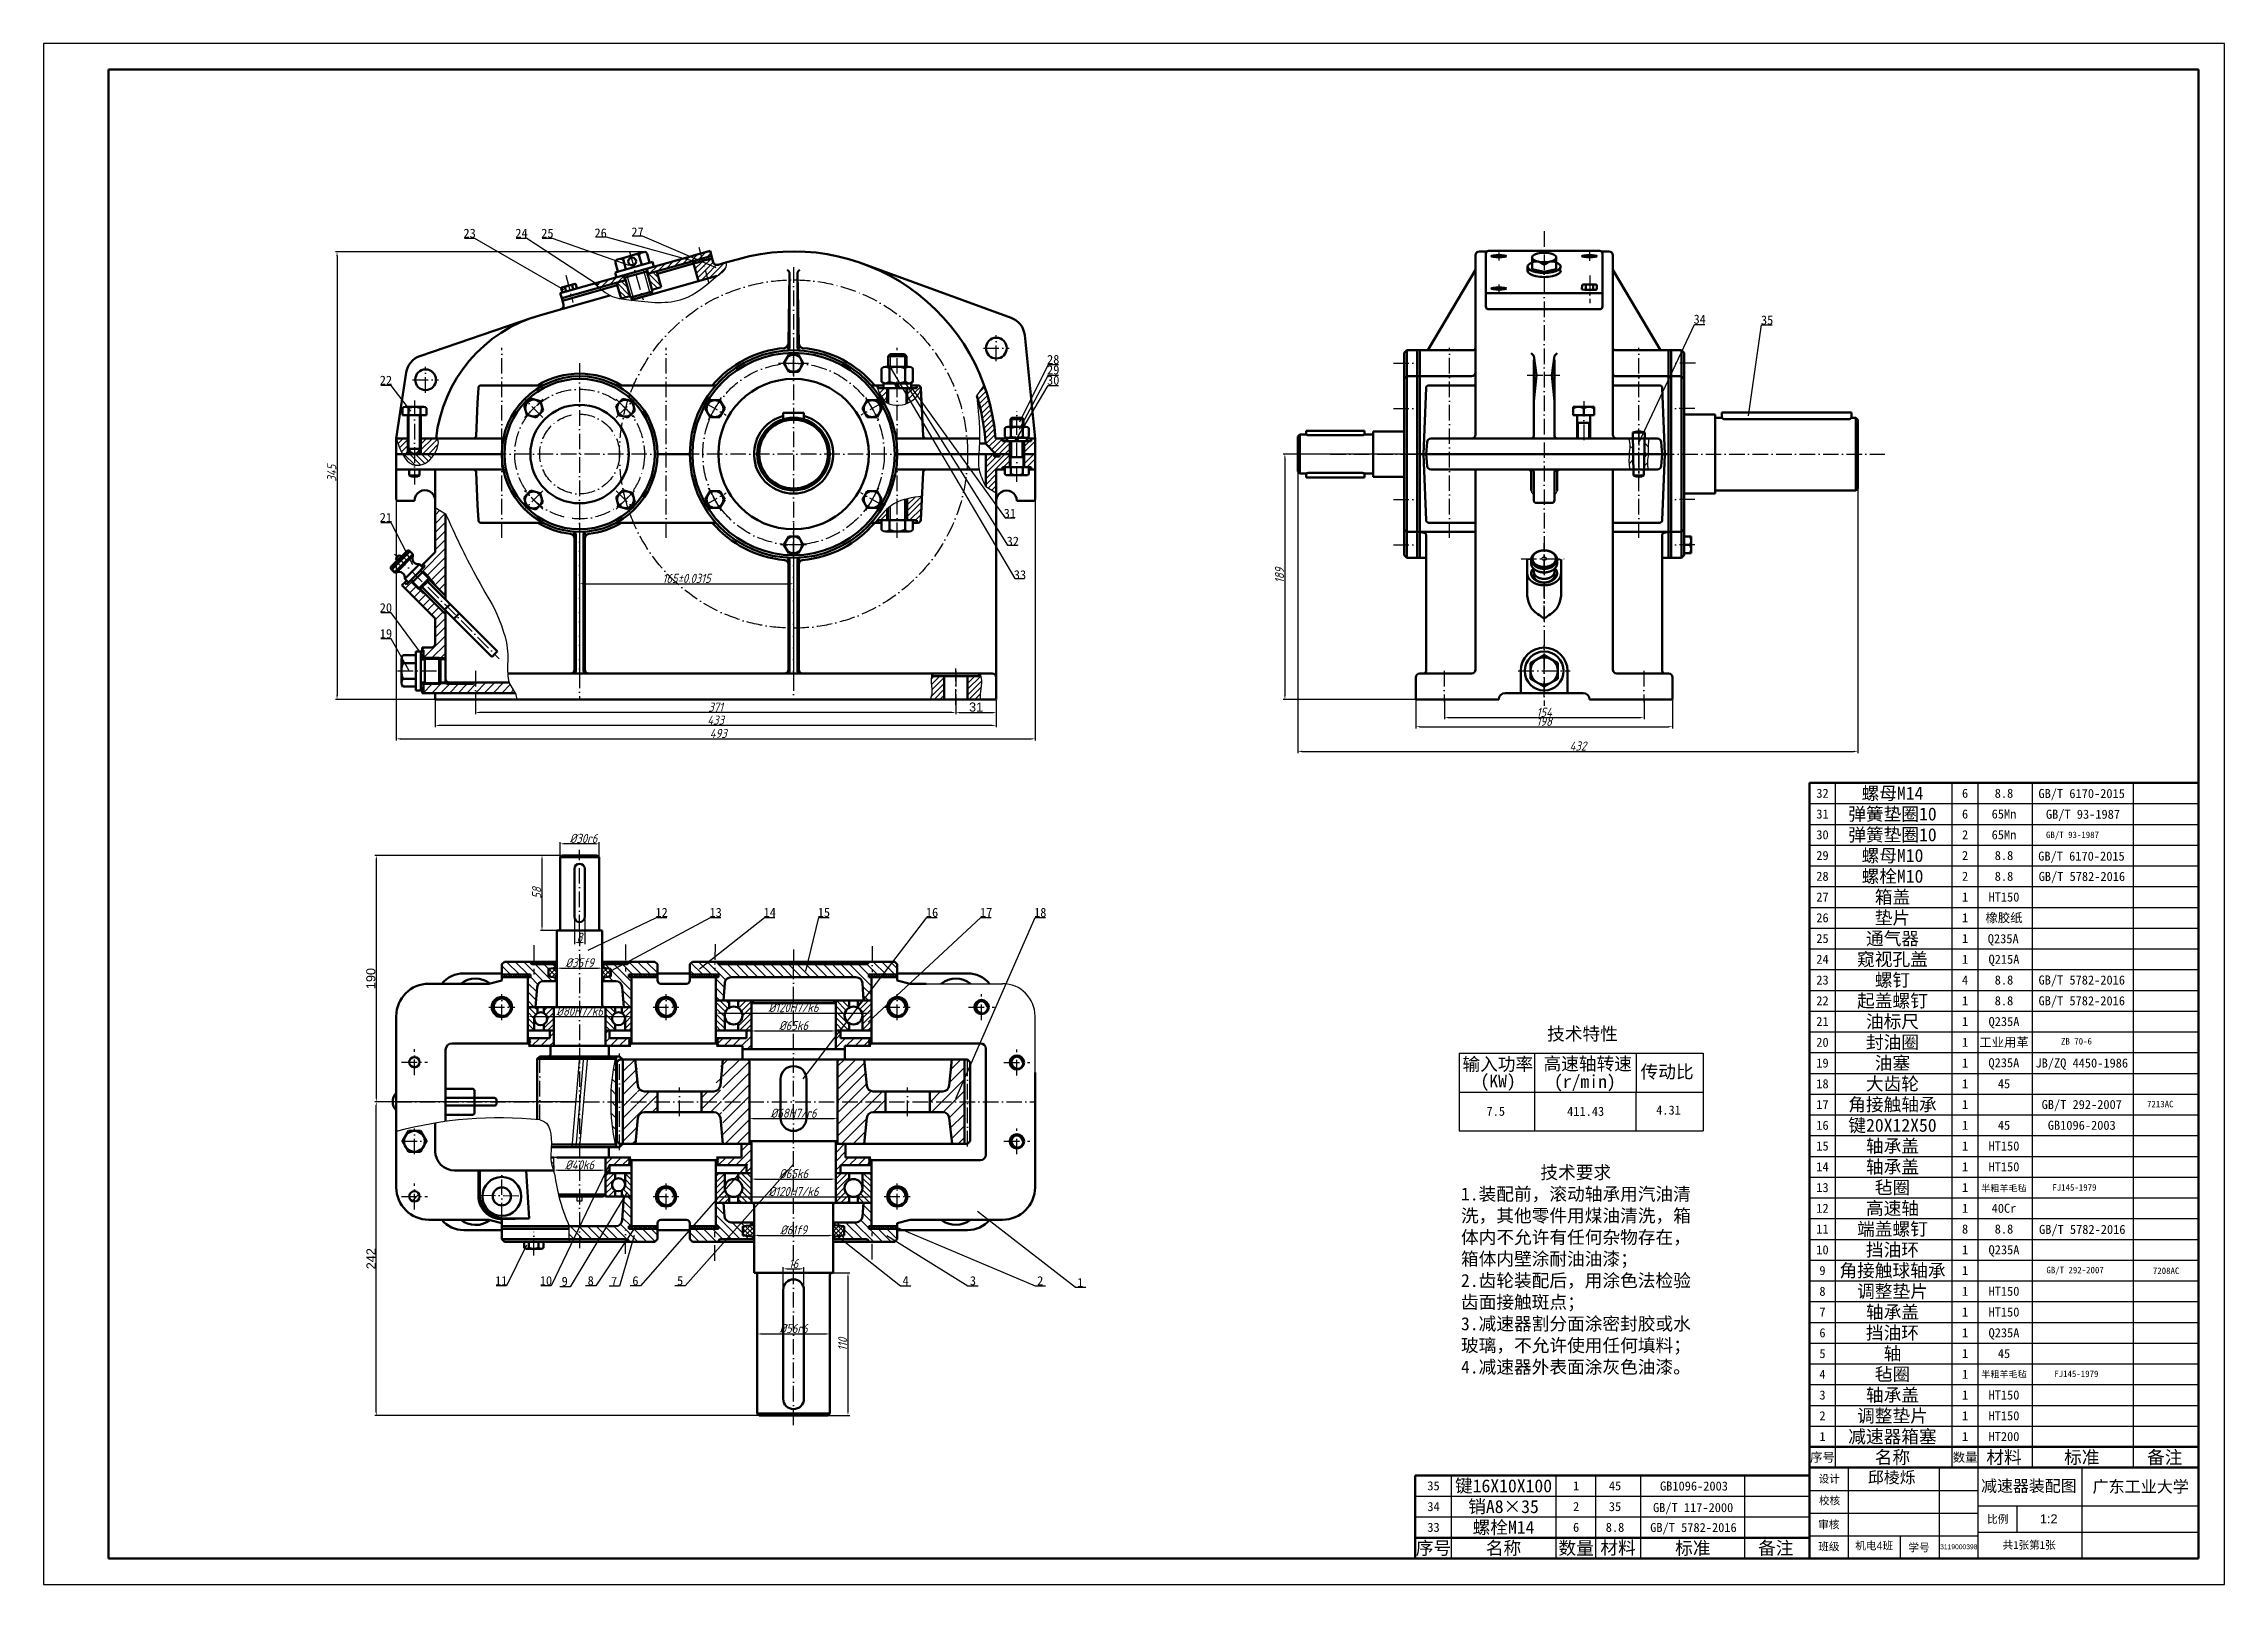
# Model space of a CAD drawing. Header units: millimetres. Extents: x 0 to 1682, y 0 to 1188.
import ezdxf
from ezdxf import colors
from ezdxf.entities.mleader import LeaderData, LeaderLine
from ezdxf.enums import TextEntityAlignment as Align
from ezdxf.math import Vec2, Vec3

# ---------------------------------------------------------------- set-up
doc = ezdxf.new("R2010")
doc.units = ezdxf.units.MM
doc.linetypes.add('ACAD_ISO10W100', pattern=[18, 12, -3, 0, -3])
doc.layers.get('0').update_dxf_attribs({"lineweight": 50})
doc.layers.get('Defpoints').update_dxf_attribs({"lineweight": 50})
for name, color, linetype, lineweight in [('中心线', 20, 'ACAD_ISO10W100', 25), ('剖面线', 3, 'Continuous', 25), ('尺寸', 7, 'Continuous', 25), ('文字', 7, 'Continuous', 25), ('标注', 7, 'Continuous', 25), ('粗实线', 7, 'Continuous', 50), ('细实线', 7, 'Continuous', 25)]:
    doc.layers.add(name, color=color, linetype=linetype, lineweight=lineweight)
doc.styles.add('gbeitc', font='gbeitc.shx', dxfattribs={"bigfont": 'gbcbig.shx'})
doc.styles.add('Songti', font='')
doc.styles.get("Standard").update_dxf_attribs({"font": 'arial.ttf'})
doc.styles.get('Songti').set_extended_font_data('SimSun')
doc.dimstyles.new('gbeitc', dxfattribs={"dimtxt": 5, "dimasz": 3.125, "dimexe": 1.25, "dimexo": 0.625, "dimtad": 1, "dimdec": 0, "dimdsep": 46, "dimtxsty": 'gbeitc', "dimcen": 2.5, "dimadec": 0, "dimazin": 0, "dimtfac": 1, "dimtdec": 3, "dimtmove": 0, "dimatfit": 3, "dimfxl": 1, "dimarcsym": 0})
doc.dimstyles.new('ISO-25', dxfattribs={"dimtxt": 2.5, "dimasz": 2.5, "dimexe": 1.25, "dimexo": 0.625, "dimtad": 1, "dimtxsty": 'Standard', "dimcen": 2.5, "dimadec": 0, "dimazin": 0, "dimtfac": 1, "dimtmove": 0, "dimatfit": 3, "dimfxl": 1, "dimarcsym": 0})
pattern_1 = [(135, (7.6324, 19.2817), (-3.367596, -3.367596), [])]
pattern_2 = [(45, (7.6324, 19.2817), (-3.367596, 3.367596), [])]
pattern_3 = [(45, (-31.765, 19.2817), (-3.367596, 3.367596), [])]
pattern_4 = [(135, (-31.765, 19.2817), (-1.796051, -1.796051), []), (225, (-31.765, 19.2817), (1.796051, -1.796051), [])]
pattern_5 = [(135, (-31.765, 33.653), (-2.245064, -2.245064), [])]
pattern_6 = [(45, (-31.765, 33.653), (-2.245064, 2.245064), [])]
pattern_7 = [(135, (-31.765, 33.653), (-3.367596, -3.367596), [])]
pattern_8 = [(45, (-31.765, 33.653), (-1.796051, 1.796051), []), (135, (-31.765, 33.653), (-1.796051, -1.796051), [])]
pattern_9 = [(45, (-31.765, 33.653), (-3.367596, 3.367596), [])]
pattern_10 = [(45, (-31.765, 33.653), (-4.49013, 4.49013), [])]

msp = doc.modelspace()

# ---------------------------------------------------------------- texts
at = {"attachment_point": 1}
for s, width, heights, insert, char_height in [('{\\fSimSun|b0|i0|c134|p2;邱棱烁}', 69.91715, [17.5], (1407.036, 86.99), 9), ('{\\fSimSun|b0|i0|c134|p2;减速器装配图}', 80, [-11.816], (1494.374, 80.433), 9), ('1:2', 50, [-7.029], (1539.73, 53.998), 7), ('{\\fSimSun|b0|i0|c134|p2;机电}4{\\fSimSun|b0|i0|c134|p2;班}', 36.36674, [14.787], (1397.295, 32.827), 6), ('3119000398', 30, [-3.781], (1462.777, 30.821), 3.7)]:
    msp.add_mtext_dynamic_manual_height_columns(s, width=width, gutter_width=12.5, heights=heights, dxfattribs=dict(at, insert=insert, char_height=char_height))
at = {"layer": '文字', "style": 'Songti'}
for s, height, p in [('23', 7, (328.575, 1041.807)), ('24', 7, (368.575, 1041.807)), ('25', 7, (388.575, 1041.807)), ('26', 7, (429.664, 1042.039)), ('27', 7, (458.081, 1042.804)), ('34', 7, (1277.352, 975.547)), ('35', 7, (1329.299, 974.848)), ('28', 7, (778.705, 944.462)), ('22', 7, (264.015, 928.462)), ('30', 7, (778.685, 928.462)), ('29', 7, (778.695, 936.462)), ('21', 7, (264.015, 822.632)), ('31', 7, (745.243, 825.861)), ('32', 7, (747.509, 804.345)), ('33', 7, (753.043, 778.454)), ('20', 7, (264.015, 753.068)), ('19', 7, (264.015, 733.068)), ('32', 7, (1372.008, 610)), ('螺母M14', 10, (1426.008, 610)), ('6', 7, (1482.008, 610)), ('8.8', 7, (1512.008, 610)), ('GB/T 6170-2015', 7, (1571.926, 609.797)), ('31', 7, (1372.008, 594)), ('弹簧垫圈10', 10, (1426.008, 594)), ('6', 7, (1482.008, 594)), ('65Mn', 7, (1512.008, 594)), ('GB/T 93-1987', 7, (1572.939, 593.826)), ('30', 7, (1372.008, 578)), ('弹簧垫圈10', 10, (1426.008, 578)), ('2', 7, (1482.008, 578)), ('65Mn', 7, (1512.008, 578)), ('29', 7, (1372.008, 562)), ('螺母M10', 10, (1426.008, 562)), ('2', 7, (1482.008, 562)), ('8.8', 7, (1512.008, 562)), ('GB/T 6170-2015', 7, (1571.779, 561.518)), ('28', 7, (1372.008, 546)), ('螺栓M10', 10, (1426.008, 546)), ('2', 7, (1482.008, 546)), ('8.8', 7, (1512.008, 546)), ('GB/T 5782-2016', 7, (1572.103, 545.866)), ('12', 7, (476.635, 518.128)), ('13', 7, (518.355, 518.128)), ('14', 7, (560.075, 518.128)), ('15', 7, (601.795, 518.128)), ('16', 7, (685.235, 518.128)), ('17', 7, (726.955, 518.128)), ('18', 7, (768.675, 518.128)), ('27', 7, (1372.008, 530)), ('箱盖', 10, (1426.008, 530)), ('1', 7, (1482.008, 530)), ('HT150', 7, (1512.008, 530)), ('26', 7, (1372.008, 514)), ('垫片', 10, (1426.008, 514)), ('1', 7, (1482.008, 514)), ('橡胶纸', 7, (1512.008, 514)), ('25', 7, (1372.008, 498)), ('窥视孔盖', 10, (1426.008, 482)), ('通气器', 10, (1426.008, 498)), ('1', 7, (1482.008, 498)), ('Q235A', 7, (1511.431, 497.846)), ('24', 7, (1372.008, 482)), ('螺钉', 10, (1426.008, 466)), ('1', 7, (1482.008, 482)), ('Q215A', 7, (1512.008, 482)), ('23', 7, (1372.008, 466)), ('起盖螺钉', 10, (1426.008, 450)), ('4', 7, (1482.008, 466)), ('8.8', 7, (1512.008, 466)), ('GB/T 5782-2016', 7, (1572.008, 466)), ('22', 7, (1372.008, 450)), ('21', 7, (1372.008, 434)), ('油标尺', 10, (1426.008, 434)), ('1', 7, (1482.008, 450)), ('Q235A', 7, (1512.008, 434)), ('8.8', 7, (1512.008, 450)), ('GB/T 5782-2016', 7, (1572.008, 450)), ('技术特性', 10, (1186.899, 424.503)), ('20', 7, (1372.008, 418)), ('封油圈', 10, (1426.008, 418)), ('1', 7, (1482.008, 434)), ('1', 7, (1482.008, 418)), ('工业用革', 7, (1512.008, 418)), ('输入功率', 10, (1121.605, 401.143)), ('高速轴转速', 10, (1190.949, 401.46)), ('19', 7, (1372.008, 402)), ('油塞', 10, (1426.008, 402)), ('1', 7, (1482.008, 402)), ('Q235A', 7, (1511.926, 402.217)), ('JB/ZQ 4450-1986', 7, (1572.008, 402)), ('(KW)', 10, (1121.829, 388.136)), ('(r/min)', 10, (1188.747, 387.744)), ('传动比', 10, (1252.161, 395.263)), ('18', 7, (1372.008, 386)), ('大齿轮', 10, (1426.008, 386)), ('1', 7, (1482.008, 386)), ('45', 7, (1512.008, 386)), ('17', 7, (1372.008, 370)), ('角接触轴承', 10, (1426.008, 370)), ('1', 7, (1482.008, 370)), ('GB/T 292-2007', 7, (1572.008, 370)), ('7.5', 7, (1120.034, 364.813)), ('411.43', 7, (1189.345, 364.745)), ('4.31', 7, (1253.242, 365.712)), ('16', 7, (1372.008, 354)), ('键20X12X50', 10, (1426.008, 354)), ('1', 7, (1482.008, 354)), ('45', 7, (1512.008, 354)), ('GB1096-2003', 7, (1572.008, 354)), ('15', 7, (1372.008, 338)), ('轴承盖', 10, (1426.008, 338)), ('1', 7, (1482.008, 338)), ('HT150', 7, (1512.008, 338)), ('14', 7, (1372.008, 322)), ('轴承盖', 10, (1426.008, 322)), ('1', 7, (1482.008, 322)), ('HT150', 7, (1512.008, 322)), ('13', 7, (1372.008, 306)), ('毡圈', 10, (1426.008, 306)), ('1', 7, (1482.008, 306)), ('半粗羊毛毡', 5, (1512.008, 305.455)), ('12', 7, (1372.008, 290)), ('高速轴', 10, (1426.008, 290)), ('1', 7, (1482.008, 290)), ('40Cr', 7, (1512.008, 290)), ('11', 7, (1372.008, 274)), ('端盖螺钉', 10, (1426.008, 274)), ('8', 7, (1482.008, 274)), ('8.8', 7, (1512.008, 274)), ('GB/T 5782-2016', 7, (1572.388, 273.688)), ('10', 7, (1372.008, 258)), ('挡油环', 10, (1426.008, 258)), ('1', 7, (1482.008, 258)), ('Q235A', 7, (1512.008, 258)), ('11', 7, (352.99, 234.128)), ('10', 7, (387.477, 234.128)), ('9', 7, (401.91, 233.672)), ('8', 7, (421.965, 234.128)), ('7', 7, (439.974, 233.536)), ('6', 7, (456.452, 234.128)), ('5', 7, (490.94, 234.128)), ('4', 7, (664.835, 234.128)), ('3', 7, (716.755, 234.128)), ('2', 7, (768.675, 234.128)), ('1', 7, (799.526, 232.735)), ('9', 7, (1372.008, 242)), ('角接触球轴承', 10, (1426.008, 242)), ('1', 7, (1482.008, 242)), ('7208AC', 5, (1637.056, 241.813)), ('8', 7, (1372.008, 226)), ('调整垫片', 10, (1426.008, 226)), ('1', 7, (1482.008, 226)), ('HT150', 7, (1512.008, 226)), ('7', 7, (1372.008, 210)), ('轴承盖', 10, (1426.008, 210)), ('1', 7, (1482.008, 210)), ('HT150', 7, (1512.008, 210)), ('6', 7, (1372.008, 194)), ('挡油环', 10, (1426.008, 194)), ('1', 7, (1482.008, 194)), ('Q235A', 7, (1512.008, 194)), ('5', 7, (1372.008, 178)), ('毡圈', 10, (1426.008, 162)), ('轴', 10, (1426.008, 178)), ('1', 7, (1482.008, 178)), ('45', 7, (1512.008, 178)), ('4', 7, (1372.008, 162)), ('轴承盖', 10, (1426.008, 146)), ('1', 7, (1482.008, 162)), ('半粗羊毛毡', 5, (1512.026, 162.012)), ('3', 7, (1372.008, 146)), ('调整垫片', 10, (1426.008, 130)), ('1', 7, (1482.008, 146)), ('HT150', 7, (1512.008, 146)), ('2', 7, (1372.008, 130)), ('减速器箱塞', 10, (1426.008, 114)), ('1', 7, (1482.008, 130)), ('HT150', 7, (1512.008, 130)), ('序号', 7, (1372.008, 98)), ('1', 7, (1372.008, 114)), ('名称', 10, (1426.008, 98)), ('数量', 7, (1482.008, 98)), ('1', 7, (1482.008, 114)), ('材料', 10, (1512.008, 98)), ('HT200', 7, (1512.008, 114)), ('标准', 10, (1572.008, 98)), ('备注', 10, (1636.008, 98)), ('设计', 6, (1377.191, 81.428)), ('35', 7, (1072.008, 76)), ('键16X10X100', 10, (1126.008, 76)), ('1', 7, (1182.008, 76)), ('45', 7, (1212.008, 76)), ('GB1096-2003', 7, (1272.911, 75.836)), ('校核', 6, (1377.465, 64.59)), ('广东工业大学', 9.0829, (1617.471, 75.395)), ('34', 7, (1072.008, 60)), ('销A8×35', 10, (1126.008, 60)), ('2', 7, (1182.008, 60)), ('35', 7, (1212.008, 60)), ('GB/T 117-2000', 7, (1272.242, 59.231)), ('比例', 6, (1507.181, 50.293)), ('序号', 10, (1072.008, 28)), ('33', 7, (1072.008, 44)), ('螺栓M14', 10, (1126.008, 44)), ('名称', 10, (1126.008, 28)), ('数量', 10, (1182.008, 28)), ('6', 7, (1182.008, 44)), ('材料', 10, (1214.351, 28.24)), ('8.8', 7, (1212.008, 44)), ('GB/T 5782-2016', 7, (1272.499, 43.844)), ('标准', 10, (1272.008, 28)), ('备注', 10, (1336.008, 28)), ('审核', 6, (1376.89, 46.101)), ('共1张第1张', 6, (1531.414, 30.374)), ('班级', 6, (1376.938, 29.144)), ('学号', 6, (1446.479, 28.423))]:
    msp.add_text(s, height=height, dxfattribs=at).set_placement(p, align=Align.MIDDLE_CENTER)
at = {"layer": '文字', "attachment_point": 1, "style": 'Songti'}
for s, insert, char_height, width in [('GB/T 93-1987', (1544.449, 580.444), 5, 54.41378), ('ZB 70-6', (1556.037, 421.254), 5, 68.83158), ('7213AC', (1622.345, 372.878), 5, 31.04018), ('\\pxql;         技术要求^J1.装配前，滚动轴承用汽油清洗，其他零件用煤油清洗，箱体内不允许有任何杂物存在，箱体内壁涂耐油油漆；\\P\\pq*;2.齿轮装配后，用涂色法检验齿面接触斑点；\\P3.减速器割分面涂密封胶或水玻璃，不允许使用任何填料；\\P4.减速器外表面涂灰色油漆。', (1093.203, 322.668), 10, 190), ('FJ145-1979', (1549.317, 308.602), 5, 45.86194), ('GB/T 292-2007', (1544.761, 244.877), 5, 59.30853), ('FJ145-1979', (1550.806, 164.869), 5, 45.86194)]:
    msp.add_mtext(s, dxfattribs=dict(at, insert=insert, char_height=char_height, width=width))

# ---------------------------------------------------------------- blocks, each defined once
blk = doc.blocks.new('*D5')
at = {"layer": 'Defpoints', "color": 0, "lineweight": 25, "transparency": 16777216}
for p in [(1080.4, 682.3), (1234.4, 682.3), (1234.4, 668.3)]:
    blk.add_point(p, dxfattribs=at)
at = {"layer": '尺寸', "color": 0, "lineweight": -2, "transparency": 16777216}
for p, q in [((1080.4, 681.7), (1080.4, 667)), ((1234.4, 681.7), (1234.4, 667)), ((1083.5, 668.3), (1231.2, 668.3))]:
    blk.add_line(p, q, dxfattribs=at)
at = {"layer": '尺寸', "color": 0, "lineweight": 25, "transparency": 16777216}
for points in [[(1083.5, 668.8), (1083.5, 667.8), (1080.4, 668.3)], [(1231.2, 668.8), (1231.2, 667.8), (1234.4, 668.3)]]:
    blk.add_solid(points, dxfattribs=at)
at = {"layer": '尺寸', "color": 0, "transparency": 16777216, "insert": (1157.4, 672.4), "char_height": 7, "attachment_point": 5, "style": 'gbeitc'}
blk.add_mtext('154', dxfattribs=at)
blk = doc.blocks.new('*D6')
at = {"layer": 'Defpoints', "color": 0, "lineweight": 25, "transparency": 16777216}
for p in [(1058.4, 682.3), (1256.4, 682.3), (1256.4, 661.3)]:
    blk.add_point(p, dxfattribs=at)
at = {"layer": '尺寸', "color": 0, "lineweight": -2, "transparency": 16777216}
for p, q in [((1058.4, 681.7), (1058.4, 660)), ((1256.4, 681.7), (1256.4, 660)), ((1061.5, 661.3), (1253.2, 661.3))]:
    blk.add_line(p, q, dxfattribs=at)
at = {"layer": '尺寸', "color": 0, "lineweight": 25, "transparency": 16777216}
for points in [[(1061.5, 661.8), (1061.5, 660.8), (1058.4, 661.3)], [(1253.2, 661.8), (1253.2, 660.8), (1256.4, 661.3)]]:
    blk.add_solid(points, dxfattribs=at)
at = {"layer": '尺寸', "color": 0, "transparency": 16777216, "insert": (1157.4, 665.4), "char_height": 7, "attachment_point": 5, "style": 'gbeitc'}
blk.add_mtext('198', dxfattribs=at)
blk = doc.blocks.new('*D7')
at = {"layer": 'Defpoints', "color": 0, "lineweight": 25, "transparency": 16777216}
for p in [(1061.4, 871.5), (957.4, 682.3), (1061.4, 682.3)]:
    blk.add_point(p, dxfattribs=at)
at = {"layer": '尺寸', "color": 0, "lineweight": -2, "transparency": 16777216}
for p, q in [((1060.7, 871.5), (956.1, 871.5)), ((957.4, 868.4), (957.4, 685.4)), ((1060.7, 682.3), (956.1, 682.3))]:
    blk.add_line(p, q, dxfattribs=at)
at = {"layer": '尺寸', "color": 0, "lineweight": 25, "transparency": 16777216}
for points in [[(956.8, 868.4), (957.9, 868.4), (957.4, 871.5)], [(956.8, 685.4), (957.9, 685.4), (957.4, 682.3)]]:
    blk.add_solid(points, dxfattribs=at)
at = {"layer": '尺寸', "color": 0, "transparency": 16777216, "insert": (953.2, 778), "char_height": 7, "attachment_point": 5, "rotation": 90, "style": 'gbeitc'}
blk.add_mtext('189', dxfattribs=at)
blk = doc.blocks.new('*D8')
at = {"layer": 'Defpoints', "color": 0, "lineweight": 25, "transparency": 16777216}
for p in [(967.4, 871.5), (1399.4, 871.5), (1399.4, 642.3)]:
    blk.add_point(p, dxfattribs=at)
at = {"layer": '尺寸', "color": 0, "lineweight": -2, "transparency": 16777216}
for p, q in [((967.4, 870.9), (967.4, 641)), ((1399.4, 870.9), (1399.4, 641)), ((970.5, 642.3), (1396.2, 642.3))]:
    blk.add_line(p, q, dxfattribs=at)
at = {"layer": '尺寸', "color": 0, "lineweight": 25, "transparency": 16777216}
for points in [[(970.5, 642.8), (970.5, 641.8), (967.4, 642.3)], [(1396.2, 642.8), (1396.2, 641.8), (1399.4, 642.3)]]:
    blk.add_solid(points, dxfattribs=at)
at = {"layer": '尺寸', "color": 0, "transparency": 16777216, "insert": (1183.4, 646.4), "char_height": 7, "attachment_point": 5, "style": 'gbeitc'}
blk.add_mtext('432', dxfattribs=at)
blk = doc.blocks.new('_None')
blk = doc.blocks.new('*D21')
at = {"layer": 'Defpoints', "color": 0, "lineweight": 25, "transparency": 16777216}
for p in [(463.5, 1027.4), (226.3, 682.3), (449.5, 682.3)]:
    blk.add_point(p, dxfattribs=at)
at = {"layer": '尺寸', "color": 0, "lineweight": -2, "transparency": 16777216}
for p, q in [((462.9, 1027.4), (225.1, 1027.4)), ((226.3, 1024.3), (226.3, 685.4)), ((448.8, 682.3), (225.1, 682.3))]:
    blk.add_line(p, q, dxfattribs=at)
at = {"layer": '尺寸', "color": 0, "lineweight": 25, "transparency": 16777216}
for points in [[(225.8, 1024.3), (226.8, 1024.3), (226.3, 1027.4)], [(225.8, 685.4), (226.8, 685.4), (226.3, 682.3)]]:
    blk.add_solid(points, dxfattribs=at)
at = {"layer": '尺寸', "color": 0, "transparency": 16777216, "insert": (222.2, 856.8), "char_height": 7, "attachment_point": 5, "rotation": 90, "style": 'gbeitc'}
blk.add_mtext('345', dxfattribs=at)
blk = doc.blocks.new('*D22')
at = {"layer": 'Defpoints', "color": 0, "lineweight": 25, "transparency": 16777216}
for p in [(413.4, 811.5), (578.4, 811.5), (578.4, 771.5)]:
    blk.add_point(p, dxfattribs=at)
at = {"layer": '尺寸', "color": 0, "lineweight": -2, "transparency": 16777216}
for p, q in [((413.4, 810.9), (413.4, 770.3)), ((578.4, 810.9), (578.4, 770.3)), ((416.5, 771.5), (575.3, 771.5))]:
    blk.add_line(p, q, dxfattribs=at)
at = {"layer": '尺寸', "color": 0, "lineweight": 25, "transparency": 16777216}
for points in [[(416.5, 772.1), (416.5, 771), (413.4, 771.5)], [(575.3, 772.1), (575.3, 771), (578.4, 771.5)]]:
    blk.add_solid(points, dxfattribs=at)
at = {"layer": '尺寸', "color": 0, "transparency": 16777216, "insert": (495.9, 775.7), "char_height": 7, "attachment_point": 5, "style": 'gbeitc'}
blk.add_mtext('165±0.0315', dxfattribs=at)
blk = doc.blocks.new('*D23')
at = {"layer": 'Defpoints', "color": 0, "lineweight": 25, "transparency": 16777216}
for p in [(333, 682.3), (703.7, 682.3), (333, 672.3)]:
    blk.add_point(p, dxfattribs=at)
at = {"layer": '尺寸', "color": 0, "lineweight": -2, "transparency": 16777216}
for p, q in [((333, 681.7), (333, 671)), ((703.7, 681.7), (703.7, 671)), ((700.5, 672.3), (336.1, 672.3))]:
    blk.add_line(p, q, dxfattribs=at)
at = {"layer": '尺寸', "color": 0, "lineweight": 25, "transparency": 16777216}
for points in [[(336.1, 672.8), (336.1, 671.8), (333, 672.3)], [(700.5, 672.8), (700.5, 671.8), (703.7, 672.3)]]:
    blk.add_solid(points, dxfattribs=at)
at = {"layer": '尺寸', "color": 0, "transparency": 16777216, "insert": (518.3, 676.4), "char_height": 7, "attachment_point": 5, "style": 'gbeitc'}
blk.add_mtext('371', dxfattribs=at)
blk = doc.blocks.new('*D24')
at = {"layer": 'Defpoints', "color": 0, "lineweight": 25, "transparency": 16777216}
for p in [(272, 871.5), (764.7, 871.5), (764.7, 652)]:
    blk.add_point(p, dxfattribs=at)
at = {"layer": '尺寸', "color": 0, "lineweight": -2, "transparency": 16777216}
for p, q in [((272, 870.9), (272, 650.7)), ((764.7, 870.9), (764.7, 650.7)), ((275.1, 652), (761.5, 652))]:
    blk.add_line(p, q, dxfattribs=at)
at = {"layer": '尺寸', "color": 0, "lineweight": 25, "transparency": 16777216}
for points in [[(275.1, 652.5), (275.1, 651.4), (272, 652)], [(761.5, 652.5), (761.5, 651.4), (764.7, 652)]]:
    blk.add_solid(points, dxfattribs=at)
at = {"layer": '尺寸', "color": 0, "transparency": 16777216, "insert": (520.3, 656.1), "char_height": 7, "attachment_point": 5, "style": 'gbeitc'}
blk.add_mtext('493', dxfattribs=at)
blk = doc.blocks.new('*D25')
at = {"layer": 'Defpoints', "color": 0, "lineweight": 25, "transparency": 16777216}
for p in [(302, 682.3), (734.7, 682.3), (302, 662.3)]:
    blk.add_point(p, dxfattribs=at)
at = {"layer": '尺寸', "color": 0, "lineweight": -2, "transparency": 16777216}
for p, q in [((302, 681.7), (302, 661)), ((734.7, 681.7), (734.7, 661)), ((731.5, 662.3), (305.1, 662.3))]:
    blk.add_line(p, q, dxfattribs=at)
at = {"layer": '尺寸', "color": 0, "lineweight": 25, "transparency": 16777216}
for points in [[(305.1, 662.8), (305.1, 661.8), (302, 662.3)], [(731.5, 662.8), (731.5, 661.8), (734.7, 662.3)]]:
    blk.add_solid(points, dxfattribs=at)
at = {"layer": '尺寸', "color": 0, "transparency": 16777216, "insert": (518.3, 666.4), "char_height": 7, "attachment_point": 5, "style": 'gbeitc'}
blk.add_mtext('433', dxfattribs=at)
blk = doc.blocks.new('*D29')
at = {"layer": 'Defpoints', "color": 0, "lineweight": 25, "transparency": 16777216}
for p in [(398.4, 571), (398.4, 534.1), (428.4, 534.1)]:
    blk.add_point(p, dxfattribs=at)
at = {"layer": '尺寸', "color": 0, "lineweight": -2, "transparency": 16777216}
for p, q in [((398.4, 534.8), (398.4, 572.3)), ((428.4, 534.8), (428.4, 572.3)), ((425.3, 571), (401.5, 571))]:
    blk.add_line(p, q, dxfattribs=at)
at = {"layer": '尺寸', "color": 0, "lineweight": 25, "transparency": 16777216}
for points in [[(401.5, 571.6), (401.5, 570.5), (398.4, 571)], [(425.3, 571.6), (425.3, 570.5), (428.4, 571)]]:
    blk.add_solid(points, dxfattribs=at)
at = {"layer": '尺寸', "color": 0, "transparency": 16777216, "insert": (416.4, 575.2), "char_height": 7, "attachment_point": 5, "style": 'gbeitc'}
blk.add_mtext('%%c30r6', dxfattribs=at)
blk = doc.blocks.new('*D30')
at = {"layer": 'Defpoints', "color": 0, "lineweight": 25, "transparency": 16777216}
for p in [(384.4, 562.1), (413.4, 562.1), (413.4, 504.1)]:
    blk.add_point(p, dxfattribs=at)
at = {"layer": '尺寸', "color": 0, "lineweight": -2, "transparency": 16777216}
for p, q in [((412.8, 562.1), (383.2, 562.1)), ((384.4, 507.3), (384.4, 559)), ((412.8, 504.1), (383.2, 504.1))]:
    blk.add_line(p, q, dxfattribs=at)
at = {"layer": '尺寸', "color": 0, "lineweight": 25, "transparency": 16777216}
for points in [[(383.9, 559), (384.9, 559), (384.4, 562.1)], [(383.9, 507.3), (384.9, 507.3), (384.4, 504.1)]]:
    blk.add_solid(points, dxfattribs=at)
at = {"layer": '尺寸', "color": 0, "transparency": 16777216, "insert": (380.3, 533.1), "char_height": 7, "attachment_point": 5, "rotation": 90, "style": 'gbeitc'}
blk.add_mtext('58', dxfattribs=at)
blk = doc.blocks.new('*D31')
at = {"layer": 'Defpoints', "color": 0, "lineweight": 25, "transparency": 16777216}
for p in [(409.4, 514.6), (417.4, 514.6), (409.4, 494.9)]:
    blk.add_point(p, dxfattribs=at)
at = {"layer": '尺寸', "color": 0, "lineweight": -2, "transparency": 16777216}
for p, q in [((409.4, 514), (409.4, 493.6)), ((417.4, 514), (417.4, 493.6)), ((414.3, 494.9), (412.5, 494.9))]:
    blk.add_line(p, q, dxfattribs=at)
at = {"layer": '尺寸', "color": 0, "lineweight": 25, "transparency": 16777216}
for points in [[(412.5, 495.4), (412.5, 494.3), (409.4, 494.9)], [(414.3, 495.4), (414.3, 494.3), (417.4, 494.9)]]:
    blk.add_solid(points, dxfattribs=at)
at = {"layer": '尺寸', "color": 0, "transparency": 16777216, "insert": (413.4, 499), "char_height": 7, "attachment_point": 5, "style": 'gbeitc'}
blk.add_mtext('8', dxfattribs=at)
blk = doc.blocks.new('*D26')
at = {"layer": 'Defpoints', "color": 0, "lineweight": 25, "transparency": 16777216}
for p in [(550.4, 200.1), (606.4, 200.1), (606.4, 193.1)]:
    blk.add_point(p, dxfattribs=at)
at = {"layer": '尺寸', "color": 0, "lineweight": -2, "transparency": 16777216}
for p, q in [((550.4, 199.5), (550.4, 191.9)), ((553.5, 193.1), (603.3, 193.1)), ((606.4, 199.5), (606.4, 191.9))]:
    blk.add_line(p, q, dxfattribs=at)
at = {"layer": '尺寸', "color": 0, "lineweight": 25, "transparency": 16777216}
for points in [[(553.5, 193.6), (553.5, 192.6), (550.4, 193.1)], [(603.3, 193.6), (603.3, 192.6), (606.4, 193.1)]]:
    blk.add_solid(points, dxfattribs=at)
at = {"layer": '尺寸', "color": 0, "transparency": 16777216, "insert": (578.4, 197.3), "char_height": 7, "attachment_point": 5, "style": 'gbeitc'}
blk.add_mtext('%%c56r6', dxfattribs=at)
blk = doc.blocks.new('*D27')
at = {"layer": 'Defpoints', "color": 0, "lineweight": 25, "transparency": 16777216}
for p in [(578.4, 240.1), (578.4, 130.1), (620.4, 130.1)]:
    blk.add_point(p, dxfattribs=at)
at = {"layer": '尺寸', "color": 0, "lineweight": -2, "transparency": 16777216}
for p, q in [((579, 240.1), (621.7, 240.1)), ((620.4, 237), (620.4, 133.3)), ((579, 130.1), (621.7, 130.1))]:
    blk.add_line(p, q, dxfattribs=at)
at = {"layer": '尺寸', "color": 0, "lineweight": 25, "transparency": 16777216}
for points in [[(619.9, 237), (620.9, 237), (620.4, 240.1)], [(619.9, 133.3), (620.9, 133.3), (620.4, 130.1)]]:
    blk.add_solid(points, dxfattribs=at)
at = {"layer": '尺寸', "color": 0, "transparency": 16777216, "insert": (616.3, 185.1), "char_height": 7, "attachment_point": 5, "rotation": 90, "style": 'gbeitc'}
blk.add_mtext('110', dxfattribs=at)
blk = doc.blocks.new('*D28')
at = {"layer": 'Defpoints', "color": 0, "lineweight": 25, "transparency": 16777216}
for p in [(586.4, 243.3), (570.4, 225.1), (586.4, 225.1)]:
    blk.add_point(p, dxfattribs=at)
at = {"layer": '尺寸', "color": 0, "lineweight": -2, "transparency": 16777216}
for p, q in [((570.4, 225.8), (570.4, 244.6)), ((573.5, 243.3), (583.3, 243.3)), ((586.4, 225.8), (586.4, 244.6))]:
    blk.add_line(p, q, dxfattribs=at)
at = {"layer": '尺寸', "color": 0, "lineweight": 25, "transparency": 16777216}
for points in [[(573.5, 243.8), (573.5, 242.8), (570.4, 243.3)], [(583.3, 243.8), (583.3, 242.8), (586.4, 243.3)]]:
    blk.add_solid(points, dxfattribs=at)
at = {"layer": '尺寸', "color": 0, "transparency": 16777216, "insert": (578.4, 247.4), "char_height": 7, "attachment_point": 5, "style": 'gbeitc'}
blk.add_mtext('16', dxfattribs=at)
blk = doc.blocks.new('*D32')
at = {"layer": 'Defpoints', "color": 0, "lineweight": 25, "transparency": 16777216}
for p in [(373.4, 441.5), (453.4, 441.5), (453.4, 437.8)]:
    blk.add_point(p, dxfattribs=at)
at = {"layer": '尺寸', "color": 0, "lineweight": -2, "transparency": 16777216}
for p, q in [((373.4, 440.9), (373.4, 436.5)), ((376.5, 437.8), (450.3, 437.8)), ((453.4, 440.9), (453.4, 436.5))]:
    blk.add_line(p, q, dxfattribs=at)
at = {"layer": '尺寸', "color": 0, "lineweight": 25, "transparency": 16777216}
for points in [[(376.5, 438.3), (376.5, 437.3), (373.4, 437.8)], [(450.3, 438.3), (450.3, 437.3), (453.4, 437.8)]]:
    blk.add_solid(points, dxfattribs=at)
at = {"layer": '尺寸', "color": 0, "transparency": 16777216, "insert": (413.4, 441.9), "char_height": 7, "attachment_point": 5, "style": 'gbeitc'}
blk.add_mtext('%%c80H7/k6', dxfattribs=at)
blk = doc.blocks.new('*D33')
at = {"layer": 'Defpoints', "color": 0, "lineweight": 25, "transparency": 16777216}
for p in [(393.4, 323.7), (433.4, 323.1), (433.4, 319.4)]:
    blk.add_point(p, dxfattribs=at)
at = {"layer": '尺寸', "color": 0, "lineweight": -2, "transparency": 16777216}
for p, q in [((393.4, 323.1), (393.4, 318.1)), ((433.4, 322.5), (433.4, 318.1)), ((396.5, 319.4), (430.3, 319.4))]:
    blk.add_line(p, q, dxfattribs=at)
at = {"layer": '尺寸', "color": 0, "lineweight": 25, "transparency": 16777216}
for points in [[(396.5, 319.9), (396.5, 318.9), (393.4, 319.4)], [(430.3, 319.9), (430.3, 318.9), (433.4, 319.4)]]:
    blk.add_solid(points, dxfattribs=at)
at = {"layer": '尺寸', "color": 0, "transparency": 16777216, "insert": (413.4, 323.5), "char_height": 7, "attachment_point": 5, "style": 'gbeitc'}
blk.add_mtext('%%c40k6', dxfattribs=at)
blk = doc.blocks.new('*D34')
at = {"layer": 'Defpoints', "color": 0, "lineweight": 25, "transparency": 16777216}
for p in [(518.4, 440.5), (638.4, 440.5), (638.4, 440.5)]:
    blk.add_point(p, dxfattribs=at)
at = {"layer": '尺寸', "color": 0, "lineweight": -2, "transparency": 16777216}
for p, q in [((518.4, 441.2), (518.4, 441.8)), ((521.5, 440.5), (635.3, 440.5)), ((638.4, 441.2), (638.4, 441.8))]:
    blk.add_line(p, q, dxfattribs=at)
at = {"layer": '尺寸', "color": 0, "lineweight": 25, "transparency": 16777216}
for points in [[(521.5, 441), (521.5, 440), (518.4, 440.5)], [(635.3, 441), (635.3, 440), (638.4, 440.5)]]:
    blk.add_solid(points, dxfattribs=at)
at = {"layer": '尺寸', "color": 0, "transparency": 16777216, "insert": (578.4, 444.7), "char_height": 7, "attachment_point": 5, "style": 'gbeitc'}
blk.add_mtext('%%c120H7/k6', dxfattribs=at)
blk = doc.blocks.new('*D35')
at = {"layer": 'Defpoints', "color": 0, "lineweight": 25, "transparency": 16777216}
for p in [(545.9, 426.7), (610.9, 426.7), (610.9, 426.7)]:
    blk.add_point(p, dxfattribs=at)
at = {"layer": '尺寸', "color": 0, "lineweight": -2, "transparency": 16777216}
for p, q in [((545.9, 427.4), (545.9, 428)), ((549, 426.7), (607.8, 426.7)), ((610.9, 427.4), (610.9, 428))]:
    blk.add_line(p, q, dxfattribs=at)
at = {"layer": '尺寸', "color": 0, "lineweight": 25, "transparency": 16777216}
for points in [[(549, 427.2), (549, 426.2), (545.9, 426.7)], [(607.8, 427.2), (607.8, 426.2), (610.9, 426.7)]]:
    blk.add_solid(points, dxfattribs=at)
at = {"layer": '尺寸', "color": 0, "transparency": 16777216, "insert": (578.4, 430.9), "char_height": 7, "attachment_point": 5, "style": 'gbeitc'}
blk.add_mtext('%%c65k6', dxfattribs=at)
blk = doc.blocks.new('*D36')
at = {"layer": 'Defpoints', "color": 0, "lineweight": 25, "transparency": 16777216}
for p in [(545.9, 312.5), (610.9, 312.5), (610.9, 312.5)]:
    blk.add_point(p, dxfattribs=at)
at = {"layer": '尺寸', "color": 0, "lineweight": -2, "transparency": 16777216}
for p, q in [((545.9, 313.2), (545.9, 313.8)), ((549, 312.5), (607.8, 312.5)), ((610.9, 313.2), (610.9, 313.8))]:
    blk.add_line(p, q, dxfattribs=at)
at = {"layer": '尺寸', "color": 0, "lineweight": 25, "transparency": 16777216}
for points in [[(549, 313), (549, 312), (545.9, 312.5)], [(607.8, 313), (607.8, 312), (610.9, 312.5)]]:
    blk.add_solid(points, dxfattribs=at)
at = {"layer": '尺寸', "color": 0, "transparency": 16777216, "insert": (578.4, 316.7), "char_height": 7, "attachment_point": 5, "style": 'gbeitc'}
blk.add_mtext('%%c65k6', dxfattribs=at)
blk = doc.blocks.new('*D37')
at = {"layer": 'Defpoints', "color": 0, "lineweight": 25, "transparency": 16777216}
for p in [(518.4, 298.7), (638.4, 298.7), (638.4, 298.7)]:
    blk.add_point(p, dxfattribs=at)
at = {"layer": '尺寸', "color": 0, "lineweight": -2, "transparency": 16777216}
for p, q in [((518.4, 299.4), (518.4, 300)), ((521.5, 298.7), (635.3, 298.7)), ((638.4, 299.4), (638.4, 300))]:
    blk.add_line(p, q, dxfattribs=at)
at = {"layer": '尺寸', "color": 0, "lineweight": 25, "transparency": 16777216}
for points in [[(521.5, 299.2), (521.5, 298.2), (518.4, 298.7)], [(635.3, 299.2), (635.3, 298.2), (638.4, 298.7)]]:
    blk.add_solid(points, dxfattribs=at)
at = {"layer": '尺寸', "color": 0, "transparency": 16777216, "insert": (578.4, 302.9), "char_height": 7, "attachment_point": 5, "style": 'gbeitc'}
blk.add_mtext('%%c120H7/k6', dxfattribs=at)
blk = doc.blocks.new('*D38')
at = {"layer": 'Defpoints', "color": 0, "lineweight": 25, "transparency": 16777216}
for p in [(544.4, 359.1), (612.4, 359.1), (612.4, 359.1)]:
    blk.add_point(p, dxfattribs=at)
at = {"layer": '尺寸', "color": 0, "lineweight": -2, "transparency": 16777216}
for p, q in [((544.4, 359.8), (544.4, 360.4)), ((547.5, 359.1), (609.3, 359.1)), ((612.4, 359.8), (612.4, 360.4))]:
    blk.add_line(p, q, dxfattribs=at)
at = {"layer": '尺寸', "color": 0, "lineweight": 25, "transparency": 16777216}
for points in [[(547.5, 359.6), (547.5, 358.6), (544.4, 359.1)], [(609.3, 359.6), (609.3, 358.6), (612.4, 359.1)]]:
    blk.add_solid(points, dxfattribs=at)
at = {"layer": '尺寸', "color": 0, "transparency": 16777216, "insert": (578.4, 363.3), "char_height": 7, "attachment_point": 5, "style": 'gbeitc'}
blk.add_mtext('%%c68H7/r6', dxfattribs=at)
blk = doc.blocks.new('*D39')
at = {"layer": 'Defpoints', "color": 0, "lineweight": 25, "transparency": 16777216}
for p in [(395.9, 475.1), (430.9, 475.1), (430.9, 475.1)]:
    blk.add_point(p, dxfattribs=at)
at = {"layer": '尺寸', "color": 0, "lineweight": -2, "transparency": 16777216}
for p, q in [((395.9, 475.8), (395.9, 476.4)), ((399, 475.1), (427.8, 475.1)), ((430.9, 475.8), (430.9, 476.4))]:
    blk.add_line(p, q, dxfattribs=at)
at = {"layer": '尺寸', "color": 0, "lineweight": 25, "transparency": 16777216}
for points in [[(399, 475.6), (399, 474.6), (395.9, 475.1)], [(427.8, 475.6), (427.8, 474.6), (430.9, 475.1)]]:
    blk.add_solid(points, dxfattribs=at)
at = {"layer": '尺寸', "color": 0, "transparency": 16777216, "insert": (413.4, 479.3), "char_height": 7, "attachment_point": 5, "style": 'gbeitc'}
blk.add_mtext('%%c35f9', dxfattribs=at)
blk = doc.blocks.new('*D40')
at = {"layer": 'Defpoints', "color": 0, "lineweight": 25, "transparency": 16777216}
for p in [(547.9, 269.1), (608.9, 269.1), (608.9, 269.1)]:
    blk.add_point(p, dxfattribs=at)
at = {"layer": '尺寸', "color": 0, "lineweight": -2, "transparency": 16777216}
for p, q in [((547.9, 269.8), (547.9, 270.4)), ((551, 269.1), (605.8, 269.1)), ((608.9, 269.8), (608.9, 270.4))]:
    blk.add_line(p, q, dxfattribs=at)
at = {"layer": '尺寸', "color": 0, "lineweight": 25, "transparency": 16777216}
for points in [[(551, 269.6), (551, 268.6), (547.9, 269.1)], [(605.8, 269.6), (605.8, 268.6), (608.9, 269.1)]]:
    blk.add_solid(points, dxfattribs=at)
at = {"layer": '尺寸', "color": 0, "transparency": 16777216, "insert": (578.4, 273.3), "char_height": 7, "attachment_point": 5, "style": 'gbeitc'}
blk.add_mtext('%%c61f9', dxfattribs=at)
blk = doc.blocks.new('*D42')
at = {"layer": 'Defpoints', "color": 0, "lineweight": 25, "transparency": 16777216}
for p in [(703.7, 682.3), (734.7, 682.3), (734.7, 672.2)]:
    blk.add_point(p, dxfattribs=at)
at = {"layer": '尺寸', "color": 0, "lineweight": -2, "transparency": 16777216}
for p, q in [((703.7, 681.7), (703.7, 670.9)), ((734.7, 681.7), (734.7, 670.9)), ((706.2, 672.2), (732.2, 672.2))]:
    blk.add_line(p, q, dxfattribs=at)
at = {"layer": '尺寸', "color": 0, "lineweight": 25, "transparency": 16777216}
for points in [[(706.2, 672.6), (706.2, 671.7), (703.7, 672.2)], [(732.2, 672.6), (732.2, 671.7), (734.7, 672.2)]]:
    blk.add_solid(points, dxfattribs=at)
at = {"layer": '尺寸', "color": 0, "lineweight": -3, "transparency": 16777216, "insert": (719.2, 676.4), "char_height": 7, "attachment_point": 5}
blk.add_mtext('31', dxfattribs=at)
blk = doc.blocks.new('*D43')
at = {"color": 0, "lineweight": -2, "transparency": 16777216}
for p, q in [((309.4, 372.1), (255.4, 372.1)), ((256.6, 132.6), (256.6, 369.6)), ((577.8, 130.1), (255.4, 130.1))]:
    blk.add_line(p, q, dxfattribs=at)
at = {"color": 0, "lineweight": 25, "transparency": 16777216}
for points in [[(256.2, 369.6), (257, 369.6), (256.6, 372.1)], [(256.2, 132.6), (257, 132.6), (256.6, 130.1)]]:
    blk.add_solid(points, dxfattribs=at)
at = {"layer": 'Defpoints', "color": 0, "lineweight": 25, "transparency": 16777216}
for p in [(256.6, 372.1), (310, 372.1), (578.4, 130.1)]:
    blk.add_point(p, dxfattribs=at)
at = {"color": 0, "lineweight": -3, "transparency": 16777216, "insert": (252.5, 251.1), "char_height": 7, "attachment_point": 5, "rotation": 90}
blk.add_mtext('242', dxfattribs=at)
blk = doc.blocks.new('*D44')
at = {"layer": 'Defpoints', "color": 0, "lineweight": 25, "transparency": 16777216}
for p in [(413.4, 562.1), (256.6, 372.1), (413.4, 372.1)]:
    blk.add_point(p, dxfattribs=at)
at = {"layer": '标注', "color": 0, "lineweight": -2, "transparency": 16777216}
for p, q in [((412.8, 562.1), (255.4, 562.1)), ((256.6, 559.6), (256.6, 374.6)), ((412.8, 372.1), (255.4, 372.1))]:
    blk.add_line(p, q, dxfattribs=at)
at = {"layer": '标注', "color": 0, "lineweight": 25, "transparency": 16777216}
for points in [[(256.2, 559.6), (257, 559.6), (256.6, 562.1)], [(256.2, 374.6), (257, 374.6), (256.6, 372.1)]]:
    blk.add_solid(points, dxfattribs=at)
at = {"layer": '标注', "color": 0, "lineweight": -3, "transparency": 16777216, "insert": (252.4, 467.1), "char_height": 7, "attachment_point": 5, "rotation": 90}
blk.add_mtext('190', dxfattribs=at)

# ---------------------------------------------------------------- dimensions: what is measured, and where the dimension line sits
at = {"lineweight": -3}
dim = msp.add_linear_dim(base=(256.631, 372.128), p1=(578.415, 130.128), p2=(310.015, 372.128), angle=90, dimstyle='ISO-25', override={"dimtxt": 7}, dxfattribs=at)
dim.commit()
dim.dimension.update_dxf_attribs({"geometry": '*D43', "text_midpoint": (252.491, 251.128)})
at = {"layer": '尺寸'}
for base, p1, p2, picture, middle in [((226.315, 682.292), (463.518, 1027.391), (449.47, 682.292), '*D21', (226.315, 856.847)), ((957.37, 682.292), (1061.352, 871.547), (1061.352, 682.292), '*D7', (957.37, 777.983))]:
    dim = msp.add_linear_dim(base=base, p1=p1, p2=p2, angle=90, dimstyle='gbeitc', override={"dimtxt": 7, "dimpost": '<>'}, dxfattribs=at)
    dim.commit()
    dim.dimension.update_dxf_attribs({"geometry": picture, "text_midpoint": middle, "dimtype": 160})
for base, p1, p2, override, picture, middle in [((764.675, 651.953), (272.015, 871.547), (764.675, 871.547), {"dimtxt": 7, "dimpost": '<>'}, '*D24', (520.298, 651.953)), ((398.415, 571.039), (428.415, 534.128), (398.415, 534.128), {"dimtxt": 7, "dimpost": '%%c<>r6'}, '*D29', (416.365, 571.039)), ((409.415, 494.855), (417.415, 514.628), (409.415, 514.628), {"dimtxt": 7, "dimpost": '<>'}, '*D31', (413.415, 494.855)), ((453.415, 437.778), (373.415, 441.528), (453.415, 441.528), {"dimtxt": 7, "dimpost": '%%c<>H7/k6'}, '*D32', (413.415, 437.778)), ((433.415, 319.378), (393.415, 323.692), (433.415, 323.128), {"dimtxt": 7, "dimpost": '%%c<>k6'}, '*D33', (413.415, 319.378))]:
    dim = msp.add_linear_dim(base=base, p1=p1, p2=p2, dimstyle='gbeitc', override=override, dxfattribs=at)
    dim.commit()
    dim.dimension.update_dxf_attribs({"geometry": picture, "text_midpoint": middle, "dimtype": 160})
for base, p1, p2, text, picture, middle in [((1399.352, 642.292), (967.352, 871.547), (1399.352, 871.547), '432', '*D8', (1183.352, 646.417)), ((578.415, 771.547), (413.415, 811.547), (578.415, 811.547), '165±0.0315', '*D22', (495.915, 775.672))]:
    dim = msp.add_linear_dim(base=base, p1=p1, p2=p2, text=text, dimstyle='gbeitc', override={"dimtxt": 7, "dimpost": '<>'}, dxfattribs=at)
    dim.commit()
    dim.dimension.update_dxf_attribs({"geometry": picture, "text_midpoint": middle})
for base, p1, p2, override, picture, middle in [((302.015, 662.292), (734.675, 682.292), (302.015, 682.292), {"dimtxt": 7, "dimpost": '<>'}, '*D25', (518.345, 666.417)), ((333.015, 672.292), (703.675, 682.292), (333.015, 682.292), {"dimtxt": 7, "dimpost": '<>'}, '*D23', (518.345, 676.417)), ((1256.352, 661.292), (1058.352, 682.292), (1256.352, 682.292), {"dimtxt": 7, "dimpost": '<>'}, '*D6', (1157.352, 665.417)), ((1234.352, 668.292), (1080.352, 682.292), (1234.352, 682.292), {"dimtxt": 7, "dimpost": '<>'}, '*D5', (1157.352, 672.417)), ((430.915, 475.128), (395.915, 475.128), (430.915, 475.128), {"dimtxt": 7, "dimpost": '%%c<>f9'}, '*D39', (413.415, 479.253)), ((638.415, 440.528), (518.415, 440.528), (638.415, 440.528), {"dimtxt": 7, "dimpost": '%%c<>H7/k6'}, '*D34', (578.415, 444.653)), ((610.915, 426.728), (545.915, 426.728), (610.915, 426.728), {"dimtxt": 7, "dimpost": '%%c<>k6'}, '*D35', (578.415, 430.853)), ((612.415, 359.128), (544.415, 359.128), (612.415, 359.128), {"dimtxt": 7, "dimpost": '%%c<>H7/r6'}, '*D38', (578.415, 363.253)), ((610.915, 312.528), (545.915, 312.528), (610.915, 312.528), {"dimtxt": 7, "dimpost": '%%c<>k6'}, '*D36', (578.415, 316.653)), ((638.415, 298.728), (518.415, 298.728), (638.415, 298.728), {"dimtxt": 7, "dimpost": '%%c<>H7/k6'}, '*D37', (578.415, 302.853)), ((608.915, 269.128), (547.915, 269.128), (608.915, 269.128), {"dimtxt": 7, "dimpost": '%%c<>f9'}, '*D40', (578.415, 273.253)), ((586.415, 243.324), (570.415, 225.128), (586.415, 225.128), {"dimtxt": 7, "dimpost": '<>'}, '*D28', (578.415, 247.449)), ((606.415, 193.128), (550.415, 200.128), (606.415, 200.128), {"dimtxt": 7, "dimpost": '%%c<>r6'}, '*D26', (578.415, 197.253))]:
    dim = msp.add_linear_dim(base=base, p1=p1, p2=p2, dimstyle='gbeitc', override=override, dxfattribs=at)
    dim.commit()
    dim.dimension.update_dxf_attribs({"geometry": picture, "text_midpoint": middle})
at = {"layer": '尺寸', "lineweight": -3}
dim = msp.add_linear_dim(base=(734.675, 672.16), p1=(703.675, 682.292), p2=(734.675, 682.292), dimstyle='ISO-25', override={"dimtxt": 7}, dxfattribs=at)
dim.commit()
dim.dimension.update_dxf_attribs({"geometry": '*D42', "text_midpoint": (719.175, 676.361)})
at = {"layer": '尺寸'}
for base, p1, p2, text, picture, middle in [((384.415, 562.128), (413.415, 504.128), (413.415, 562.128), '58', '*D30', (380.29, 533.128)), ((620.415, 130.128), (578.415, 240.128), (578.415, 130.128), '110', '*D27', (616.29, 185.128))]:
    dim = msp.add_linear_dim(base=base, p1=p1, p2=p2, angle=90, text=text, dimstyle='gbeitc', override={"dimtxt": 7, "dimpost": '<>'}, dxfattribs=at)
    dim.commit()
    dim.dimension.update_dxf_attribs({"geometry": picture, "text_midpoint": middle})
at = {"layer": '标注', "lineweight": -3}
dim = msp.add_linear_dim(base=(256.631, 372.128), p1=(413.415, 562.128), p2=(413.415, 372.128), angle=90, dimstyle='ISO-25', override={"dimtxt": 7}, dxfattribs=at)
dim.commit()
dim.dimension.update_dxf_attribs({"geometry": '*D44', "text_midpoint": (252.432, 467.128)})

# ---------------------------------------------------------------- hatches: boundary and pattern name
at = {"lineweight": -3, "true_color": 0x58ba48}
h = msp.add_hatch(dxfattribs=at)
h.set_pattern_fill('ANSI31', color=85)
edge = h.paths.add_edge_path()
edge.add_line((650.665, 922.462), (643.415, 922.462))
edge.add_line((643.415, 922.462), (643.415, 924.462))
edge.add_line((643.415, 924.462), (642.36, 924.462))
edge.add_spline(control_points=[(642.36, 924.462), (642.838, 923.035), (644.503, 918.073), (647.558, 913.143), (650.665, 911.146)], knot_values=[0, 0, 0, 0, 4.54841321, 15.82591733, 15.82591733, 15.82591733, 15.82591733], degree=3, periodic=0)
edge.add_line((650.665, 911.146), (650.665, 922.462))
edge = h.paths.add_edge_path()
edge.add_spline(control_points=[(666.165, 910.732), (667.168, 911.153), (672.304, 913.773), (676.076, 918.339), (676.512, 922.564)], knot_values=[31.29452882, 31.29452882, 31.29452882, 31.29452882, 34.27464291, 47.02418746, 47.02418746, 47.02418746, 47.02418746], degree=3, periodic=0)
edge.add_arc((674.515, 922.462), 2, 2.942072, 90)
edge.add_line((674.515, 924.462), (673.415, 924.462))
edge.add_line((673.415, 924.462), (673.415, 922.462))
edge.add_line((673.415, 922.462), (666.165, 922.462))
edge.add_line((666.165, 922.462), (666.165, 910.732))
h = msp.add_hatch(dxfattribs=at)
h.set_pattern_fill('ANSI31', color=85)
edge = h.paths.add_edge_path()
edge.add_spline(control_points=[(677.464, 839.038), (673.637, 838.49), (669.81, 837.942), (666.165, 837.071)], knot_values=[0, 0, 0, 0, 11.16228972, 11.16228972, 11.16228972, 11.16228972], degree=3, periodic=0)
edge.add_line((666.165, 837.071), (666.165, 820.632))
edge.add_line((666.165, 820.632), (673.415, 820.632))
edge.add_line((673.415, 820.632), (673.415, 818.632))
edge.add_line((673.415, 818.632), (674.515, 818.632))
edge.add_arc((674.515, 820.632), 2, 270, 357.057928)
edge.add_line((676.512, 820.529), (677.464, 839.038))
edge = h.paths.add_edge_path()
edge.add_spline(control_points=[(650.665, 829.22), (647.216, 826.127), (644.136, 822.379), (641.057, 818.632)], knot_values=[29.09167439, 29.09167439, 29.09167439, 29.09167439, 43.11119617, 43.11119617, 43.11119617, 43.11119617], degree=3, periodic=0)
edge.add_line((641.057, 818.632), (643.415, 818.632))
edge.add_line((643.415, 818.632), (643.415, 820.632))
edge.add_line((643.415, 820.632), (650.665, 820.632))
edge.add_line((650.665, 820.632), (650.665, 829.22))
at = {"layer": '中心线', "lineweight": -3, "true_color": 0x58ba48}
h = msp.add_hatch(dxfattribs=at)
h.set_pattern_fill('ANSI31', color=85)
edge = h.paths.add_edge_path()
edge.add_line((448.439, 1005.515), (447.288, 1009.347))
edge.add_line((447.288, 1009.347), (424.991, 1003.047))
edge.add_spline(control_points=[(424.991, 1003.047), (426.297, 1002.022), (427.602, 1000.997), (428.918, 1000)], knot_values=[0, 0, 0, 0, 4.82364269, 4.82364269, 4.82364269, 4.82364269], degree=3, periodic=0)
edge.add_line((428.918, 1000), (448.439, 1005.515))
h.paths.add_polyline_path([(500.713, 1020.284), (493.295, 1022.345), (465.245, 1014.42), (466.27, 1010.553)])
h.paths.add_polyline_path([(498.448, 1023.801), (493.295, 1022.345), (500.713, 1020.284), (504.264, 1021.287)])
h.paths.add_polyline_path([(506.789, 1026.157), (501.233, 1024.587), (498.448, 1023.801), (504.264, 1021.287), (504.701, 1021.41), (507.877, 1022.308)])
h.paths.add_polyline_path([(508.708, 1019.367), (507.172, 1020.03), (501.203, 1018.344), (505.009, 1004.871), (510.302, 1006.367), (512.227, 1006.91)])
edge = h.paths.add_edge_path()
edge.add_spline(control_points=[(519.444, 1008.949), (522.197, 1010.651), (526.325, 1013.203), (526.751, 1017.826), (526.893, 1019.367)], knot_values=[0, 0, 0, 0, 8.94427191, 13.41640787, 13.41640787, 13.41640787, 13.41640787], degree=3, periodic=0)
edge.add_line((526.893, 1019.367), (520.156, 1017.464))
edge.add_arc((519.341, 1020.351), 3, 195.776096, 285.776096, ccw=False)
edge.add_line((516.454, 1019.535), (515.638, 1022.422))
edge.add_line((515.638, 1022.422), (511.596, 1021.28))
edge.add_line((511.596, 1021.28), (511.307, 1021.199))
edge.add_line((511.307, 1021.199), (508.42, 1020.383))
edge.add_line((508.42, 1020.383), (512.227, 1006.91))
edge.add_line((512.227, 1006.91), (519.444, 1008.949))
h.paths.add_polyline_path([(514.007, 1028.196), (509.965, 1027.054), (506.789, 1026.157), (507.877, 1022.308), (510.764, 1023.123), (511.052, 1023.205), (515.094, 1024.347)])
h = msp.add_hatch(dxfattribs=at)
h.set_pattern_fill('ANSI31', color=85, angle=90)
h.paths.add_polyline_path([(469.209, 998.128), (476.295, 1000.139), (472.877, 1012.419), (465.789, 1010.417)])
h.paths.add_polyline_path([(445.345, 991.395), (452.436, 993.39), (448.92, 1005.651), (441.832, 1003.649)])
h = msp.add_hatch(dxfattribs=at)
h.set_pattern_fill('ANSI31', color=85)
edge = h.paths.add_edge_path()
edge.add_line((694.675, 700.292), (685.675, 700.292))
edge.add_line((685.675, 700.292), (685.675, 702.292))
edge.add_line((685.675, 702.292), (685.12, 702.292))
edge.add_spline(control_points=[(685.12, 702.292), (684.854, 700.628), (684.11, 695.982), (685.768, 689.222), (684.515, 684.284), (684.01, 682.292)], knot_values=[0, 0, 0, 0, 5.03070869, 14.04780522, 20.14961803, 20.14961803, 20.14961803, 20.14961803], degree=3, periodic=0)
edge.add_line((684.01, 682.292), (694.675, 682.292))
edge.add_line((694.675, 682.292), (694.675, 700.292))
edge = h.paths.add_edge_path()
edge.add_spline(control_points=[(722.23, 682.292), (722.259, 684.29), (722.33, 689.296), (724.038, 696.041), (722.71, 700.631), (722.23, 702.292)], knot_values=[0, 0, 0, 0, 6.00641386, 15.04483558, 20.16656572, 20.16656572, 20.16656572, 20.16656572], degree=3, periodic=0)
edge.add_line((722.23, 702.292), (721.675, 702.292))
edge.add_line((721.675, 702.292), (721.675, 700.292))
edge.add_line((721.675, 700.292), (712.675, 700.292))
edge.add_line((712.675, 700.292), (712.675, 682.292))
edge.add_line((712.675, 682.292), (722.23, 682.292))
at = {"layer": '剖面线'}
h = msp.add_hatch(dxfattribs=at)
h.set_pattern_fill('ANSI31', color=256, scale=1.5, angle=90, style=0)
h.set_pattern_definition(pattern_1)
edge = h.paths.add_edge_path()
edge.add_line((1222.748, 883.547), (1225.748, 883.547))
edge.add_line((1225.748, 883.547), (1226.002, 871.547))
edge.add_line((1226.002, 871.547), (1223.002, 871.547))
edge.add_spline(control_points=[(1223.002, 871.547), (1223.358, 873.549), (1224.071, 877.566), (1223.19, 881.549), (1222.748, 883.547)], knot_values=[0, 0, 0, 0, 6.03728951, 12.10809962, 12.10809962, 12.10809962, 12.10809962], degree=3, periodic=0)
h = msp.add_hatch(dxfattribs=at)
h.set_pattern_fill('ANSI31', color=256, scale=1.5, angle=90, style=0)
h.set_pattern_definition(pattern_1)
edge = h.paths.add_edge_path()
edge.add_line((1237.957, 883.547), (1234.957, 883.547))
edge.add_line((1234.957, 883.547), (1234.702, 871.547))
edge.add_line((1234.702, 871.547), (1237.702, 871.547))
edge.add_spline(control_points=[(1237.702, 871.547), (1237.791, 873.546), (1237.969, 877.544), (1237.961, 881.546), (1237.957, 883.547)], knot_values=[0, 0, 0, 0, 6.00403262, 12.00413197, 12.00413197, 12.00413197, 12.00413197], degree=3, periodic=0)
h = msp.add_hatch(dxfattribs=at)
h.set_pattern_fill('ANSI31', color=256, scale=1.5, style=0)
h.set_pattern_definition(pattern_2)
edge = h.paths.add_edge_path()
edge.add_line((1223.257, 859.547), (1226.257, 859.547))
edge.add_line((1226.257, 859.547), (1226.002, 871.547))
edge.add_line((1226.002, 871.547), (1223.002, 871.547))
edge.add_spline(control_points=[(1223.002, 871.547), (1222.871, 869.545), (1222.609, 865.538), (1223.041, 861.545), (1223.257, 859.547)], knot_values=[0, 0, 0, 0, 6.00403262, 12.02277087, 12.02277087, 12.02277087, 12.02277087], degree=3, periodic=0)
h = msp.add_hatch(dxfattribs=at)
h.set_pattern_fill('ANSI31', color=256, scale=1.5, style=0)
h.set_pattern_definition(pattern_2)
edge = h.paths.add_edge_path()
edge.add_line((1237.448, 859.547), (1234.448, 859.547))
edge.add_line((1234.448, 859.547), (1234.702, 871.547))
edge.add_line((1234.702, 871.547), (1237.702, 871.547))
edge.add_spline(control_points=[(1237.702, 871.547), (1237.388, 869.548), (1236.761, 865.56), (1237.219, 861.548), (1237.448, 859.547)], knot_values=[0, 0, 0, 0, 6.03728951, 12.05165402, 12.05165402, 12.05165402, 12.05165402], degree=3, periodic=0)
h = msp.add_hatch(dxfattribs=at)
h.set_pattern_fill('ANSI31', color=256, scale=1.5, style=0)
h.set_pattern_definition(pattern_3)
h.paths.add_polyline_path([(302.015, 830.446), (310.015, 825.446), (310.015, 762.214), (297.621, 774.607), (297.621, 776.021), (292.672, 780.971), (291.965, 780.264), (290.55, 781.678), (294.086, 785.214), (292.672, 786.628), (302.015, 795.971)])
h = msp.add_hatch(dxfattribs=at)
h.set_pattern_fill('ANSI37', color=256, style=0)
h.set_pattern_definition([(45, (-31.765, 19.2817), (-2.245064, 2.245064), []), (135, (-31.765, 19.2817), (-2.245064, -2.245064), [])])
h.paths.add_polyline_path([(270.751, 780.264), (267.923, 783.092), (282.065, 797.234), (284.894, 794.406)])
h = msp.add_hatch(dxfattribs=at)
h.set_pattern_fill('ANSI31', color=256, scale=1.5, style=0)
h.set_pattern_definition(pattern_3)
edge = h.paths.add_edge_path()
edge.add_line((278.53, 772.486), (279.944, 771.072))
edge.add_line((279.944, 771.072), (283.479, 774.607))
edge.add_line((283.479, 774.607), (284.894, 773.193))
edge.add_line((284.894, 773.193), (284.186, 772.486))
edge.add_line((284.186, 772.486), (289.136, 767.536))
edge.add_line((289.136, 767.536), (290.55, 767.536))
edge.add_line((290.55, 767.536), (310.015, 748.072))
edge.add_line((310.015, 748.072), (310.015, 726.292))
edge.add_line((310.015, 726.292), (310.015, 713.292))
edge.add_line((310.015, 713.292), (306.015, 713.292))
edge.add_line((306.015, 713.292), (305.015, 714.292))
edge.add_line((305.015, 714.292), (293.015, 714.292))
edge.add_line((293.015, 714.292), (293.015, 720.292))
edge.add_line((293.015, 720.292), (292.015, 720.292))
edge.add_line((292.015, 720.292), (292.015, 722.292))
edge.add_line((292.015, 722.292), (299.015, 722.292))
edge.add_arc((299.015, 725.292), 3, 270, 360)
edge.add_line((302.015, 725.292), (302.015, 726.292))
edge.add_line((302.015, 726.292), (302.015, 744.758))
edge.add_line((302.015, 744.758), (276.408, 770.364))
edge.add_line((276.408, 770.364), (278.53, 772.486))
h = msp.add_hatch(dxfattribs=at)
h.set_pattern_fill('ANSI37', color=256, scale=0.8, angle=90, style=0)
h.set_pattern_definition(pattern_4)
h.paths.add_polyline_path([(293.015, 719.292), (291.015, 719.292), (291.015, 714.292), (293.015, 714.292)])
h = msp.add_hatch(dxfattribs=at)
h.set_pattern_fill('ANSI37', color=256, scale=0.8, angle=90, style=0)
h.set_pattern_definition(pattern_4)
h.paths.add_polyline_path([(293.015, 689.292), (291.015, 689.292), (291.015, 694.292), (293.015, 694.292)])
h = msp.add_hatch(dxfattribs=at)
h.set_pattern_fill('ANSI31', color=256, scale=1.5, style=0)
h.set_pattern_definition(pattern_3)
edge = h.paths.add_edge_path()
edge.add_line((363.966, 687.292), (358.966, 695.292))
edge.add_line((358.966, 695.292), (332.015, 695.292))
edge.add_arc((331.015, 695.292), 1, 270, 360, ccw=False)
edge.add_line((331.015, 694.292), (311.015, 694.292))
edge.add_line((311.015, 694.292), (310.015, 695.292))
edge.add_line((310.015, 695.292), (306.015, 695.292))
edge.add_line((306.015, 695.292), (305.015, 694.292))
edge.add_line((305.015, 694.292), (293.015, 694.292))
edge.add_line((293.015, 694.292), (293.015, 688.292))
edge.add_line((293.015, 688.292), (292.015, 688.292))
edge.add_line((292.015, 688.292), (292.015, 687.292))
edge.add_line((292.015, 687.292), (363.966, 687.292))
h = msp.add_hatch(dxfattribs=at)
h.set_pattern_fill('ANSI31', color=256, scale=1.5, angle=90, style=0)
h.set_pattern_definition(pattern_7)
edge = h.paths.add_edge_path()
edge.add_arc((385.58, 460.128), 5, 90, 175.6159)
edge.add_line((380.594, 460.51), (379.415, 445.128))
edge.add_line((379.415, 445.128), (373.415, 445.128))
edge.add_line((373.415, 445.128), (373.415, 460.128))
edge.add_line((373.415, 460.128), (373.415, 468.128))
edge.add_line((373.415, 468.128), (375.415, 468.128))
edge.add_line((375.415, 468.128), (375.415, 470.128))
edge.add_line((375.415, 470.128), (373.415, 470.128))
edge.add_line((373.415, 470.128), (367.915, 470.128))
edge.add_line((367.915, 470.128), (358.915, 470.128))
edge.add_line((358.915, 470.128), (353.415, 470.128))
edge.add_line((353.415, 470.128), (353.415, 478.128))
edge.add_line((353.415, 478.128), (355.415, 480.128))
edge.add_line((355.415, 480.128), (358.915, 480.128))
edge.add_line((358.915, 480.128), (367.915, 480.128))
edge.add_line((367.915, 480.128), (375.415, 480.128))
edge.add_arc((377.415, 480.128), 2, 180, 270)
edge.add_line((377.415, 478.128), (394.915, 478.128))
edge.add_line((394.915, 478.128), (394.915, 475.303))
edge.add_line((394.915, 475.303), (389.415, 474.628))
edge.add_line((389.415, 474.628), (389.415, 468.628))
edge.add_line((389.415, 468.628), (394.915, 467.953))
edge.add_line((394.915, 467.953), (394.915, 465.128))
edge.add_line((394.915, 465.128), (385.58, 465.128))
h = msp.add_hatch(dxfattribs=at)
h.set_pattern_fill('ANSI37', color=256, scale=0.8, style=0)
h.set_pattern_definition(pattern_8)
h.paths.add_polyline_path([(395.915, 471.628), (395.915, 475.303), (394.915, 475.303), (389.415, 474.628), (389.415, 468.628), (394.915, 467.953), (395.915, 467.953)])
h = msp.add_hatch(dxfattribs=at)
h.set_pattern_fill('ANSI37', color=256, scale=0.8, style=0)
h.set_pattern_definition(pattern_8)
h.paths.add_polyline_path([(430.915, 471.628), (430.915, 475.303), (431.915, 475.303), (437.415, 474.628), (437.415, 468.628), (431.915, 467.953), (430.915, 467.953)])
h = msp.add_hatch(dxfattribs=at)
h.set_pattern_fill('ANSI31', color=256, scale=1.5, angle=90, style=0)
h.set_pattern_definition(pattern_7)
edge = h.paths.add_edge_path()
edge.add_arc((441.25, 460.128), 5, 4.3841, 90)
edge.add_line((441.25, 465.128), (431.915, 465.128))
edge.add_line((431.915, 465.128), (431.915, 467.953))
edge.add_line((431.915, 467.953), (437.415, 468.628))
edge.add_line((437.415, 468.628), (437.415, 474.628))
edge.add_line((437.415, 474.628), (431.915, 475.303))
edge.add_line((431.915, 475.303), (431.915, 478.128))
edge.add_line((431.915, 478.128), (449.415, 478.128))
edge.add_arc((449.415, 480.128), 2, 270, 360)
edge.add_line((451.415, 480.128), (458.915, 480.128))
edge.add_line((458.915, 480.128), (467.915, 480.128))
edge.add_line((467.915, 480.128), (471.415, 480.128))
edge.add_line((471.415, 480.128), (473.415, 478.128))
edge.add_line((473.415, 478.128), (473.415, 470.128))
edge.add_line((473.415, 470.128), (467.915, 470.128))
edge.add_line((467.915, 470.128), (458.915, 470.128))
edge.add_line((458.915, 470.128), (453.415, 470.128))
edge.add_line((453.415, 470.128), (451.415, 470.128))
edge.add_line((451.415, 470.128), (451.415, 468.128))
edge.add_line((451.415, 468.128), (453.415, 468.128))
edge.add_line((453.415, 468.128), (453.415, 460.128))
edge.add_line((453.415, 460.128), (453.415, 445.128))
edge.add_line((453.415, 445.128), (447.415, 445.128))
edge.add_line((447.415, 445.128), (446.236, 460.51))
h = msp.add_hatch(dxfattribs=at)
h.set_pattern_fill('ANSI31', color=256, scale=1.5, angle=90, style=0)
h.set_pattern_definition(pattern_7)
edge = h.paths.add_edge_path()
edge.add_arc((626.537, 463.128), 5, 3.814075, 90)
edge.add_line((626.537, 468.128), (578.415, 468.128))
edge.add_line((578.415, 468.128), (530.293, 468.128))
edge.add_arc((530.293, 463.128), 5, 90, 176.185925)
edge.add_line((525.304, 463.461), (524.415, 450.128))
edge.add_line((524.415, 450.128), (518.415, 450.128))
edge.add_line((518.415, 450.128), (518.415, 460.128))
edge.add_line((518.415, 460.128), (518.415, 468.128))
edge.add_line((518.415, 468.128), (520.415, 468.128))
edge.add_line((520.415, 468.128), (520.415, 470.128))
edge.add_line((520.415, 470.128), (518.415, 470.128))
edge.add_line((518.415, 470.128), (512.915, 470.128))
edge.add_line((512.915, 470.128), (503.915, 470.128))
edge.add_line((503.915, 470.128), (498.415, 470.128))
edge.add_line((498.415, 470.128), (498.415, 478.128))
edge.add_line((498.415, 478.128), (500.415, 480.128))
edge.add_line((500.415, 480.128), (503.915, 480.128))
edge.add_line((503.915, 480.128), (512.915, 480.128))
edge.add_line((512.915, 480.128), (520.415, 480.128))
edge.add_arc((522.415, 480.128), 2, 180, 270)
edge.add_line((522.415, 478.128), (578.415, 478.128))
edge.add_line((578.415, 478.128), (634.415, 478.128))
edge.add_arc((634.415, 480.128), 2, 270, 360)
edge.add_line((636.415, 480.128), (643.915, 480.128))
edge.add_line((643.915, 480.128), (652.915, 480.128))
edge.add_line((652.915, 480.128), (656.415, 480.128))
edge.add_line((656.415, 480.128), (658.415, 478.128))
edge.add_line((658.415, 478.128), (658.415, 470.128))
edge.add_line((658.415, 470.128), (652.915, 470.128))
edge.add_line((652.915, 470.128), (643.915, 470.128))
edge.add_line((643.915, 470.128), (638.415, 470.128))
edge.add_line((638.415, 470.128), (636.415, 470.128))
edge.add_line((636.415, 470.128), (636.415, 468.128))
edge.add_line((636.415, 468.128), (638.415, 468.128))
edge.add_line((638.415, 468.128), (638.415, 460.128))
edge.add_line((638.415, 460.128), (638.415, 450.128))
edge.add_line((638.415, 450.128), (632.415, 450.128))
edge.add_line((632.415, 450.128), (631.526, 463.461))
h = msp.add_hatch(dxfattribs=at)
h.set_pattern_fill('ANSI37', color=256, scale=0.8, style=0)
h.set_pattern_definition(pattern_8)
h.paths.add_polyline_path([(353.415, 470.128), (353.415, 468.128), (373.415, 468.128), (373.415, 470.128)])
h = msp.add_hatch(dxfattribs=at)
h.set_pattern_fill('ANSI37', color=256, scale=0.8, style=0)
h.set_pattern_definition(pattern_8)
h.paths.add_polyline_path([(473.415, 470.128), (473.415, 468.128), (453.415, 468.128), (453.415, 470.128)])
h = msp.add_hatch(dxfattribs=at)
h.set_pattern_fill('ANSI37', color=256, scale=0.8, style=0)
h.set_pattern_definition(pattern_8)
h.paths.add_polyline_path([(498.415, 470.128), (498.415, 468.128), (518.415, 468.128), (518.415, 470.128)])
h = msp.add_hatch(dxfattribs=at)
h.set_pattern_fill('ANSI37', color=256, scale=0.8, style=0)
h.set_pattern_definition(pattern_8)
h.paths.add_polyline_path([(658.415, 470.128), (658.415, 468.128), (638.415, 468.128), (638.415, 470.128)])
h = msp.add_hatch(dxfattribs=at)
h.set_pattern_fill('ANSI31', color=256, angle=90, style=0)
h.set_pattern_definition(pattern_5)
edge = h.paths.add_edge_path()
edge.add_line((373.415, 436.128), (373.415, 445.128))
edge.add_line((373.415, 445.128), (380.915, 445.128))
edge.add_line((380.915, 445.128), (380.915, 440.458))
edge.add_arc((383.415, 436.128), 5, 120, 180)
edge.add_line((378.415, 436.128), (378.415, 427.128))
edge.add_line((378.415, 427.128), (373.415, 427.128))
edge.add_line((373.415, 427.128), (373.415, 436.128))
h = msp.add_hatch(dxfattribs=at)
h.set_pattern_fill('ANSI31', color=256, style=0)
h.set_pattern_definition(pattern_6)
edge = h.paths.add_edge_path()
edge.add_line((393.415, 436.128), (393.415, 427.128))
edge.add_line((393.415, 427.128), (385.915, 427.128))
edge.add_line((385.915, 427.128), (385.915, 431.798))
edge.add_arc((383.415, 436.128), 5, 300, 420)
edge.add_line((385.915, 440.458), (385.915, 445.128))
edge.add_line((385.915, 445.128), (393.415, 445.128))
edge.add_line((393.415, 445.128), (393.415, 436.128))
h = msp.add_hatch(dxfattribs=at)
h.set_pattern_fill('ANSI31', color=256, angle=90, style=0)
h.set_pattern_definition(pattern_5)
edge = h.paths.add_edge_path()
edge.add_line((433.415, 436.128), (433.415, 445.128))
edge.add_line((433.415, 445.128), (440.915, 445.128))
edge.add_line((440.915, 445.128), (440.915, 440.458))
edge.add_arc((443.415, 436.128), 5, 120, 240)
edge.add_line((440.915, 431.798), (440.915, 427.128))
edge.add_line((440.915, 427.128), (433.415, 427.128))
edge.add_line((433.415, 427.128), (433.415, 436.128))
h = msp.add_hatch(dxfattribs=at)
h.set_pattern_fill('ANSI31', color=256, style=0)
h.set_pattern_definition(pattern_6)
edge = h.paths.add_edge_path()
edge.add_line((453.415, 436.128), (453.415, 427.128))
edge.add_line((453.415, 427.128), (448.415, 427.128))
edge.add_line((448.415, 427.128), (448.415, 436.128))
edge.add_arc((443.415, 436.128), 5, 0, 60)
edge.add_line((445.915, 440.458), (445.915, 445.128))
edge.add_line((445.915, 445.128), (453.415, 445.128))
edge.add_line((453.415, 445.128), (453.415, 436.128))
h = msp.add_hatch(dxfattribs=at)
h.set_pattern_fill('ANSI31', color=256, angle=90, style=0)
h.set_pattern_definition(pattern_5)
edge = h.paths.add_edge_path()
edge.add_line((518.415, 438.628), (518.415, 450.128))
edge.add_line((518.415, 450.128), (528.727, 450.128))
edge.add_line((528.727, 450.128), (528.727, 444.582))
edge.add_arc((532.165, 438.628), 6.875, 120, 180)
edge.add_line((525.29, 438.628), (525.29, 427.128))
edge.add_line((525.29, 427.128), (518.415, 427.128))
edge.add_line((518.415, 427.128), (518.415, 438.628))
h = msp.add_hatch(dxfattribs=at)
h.set_pattern_fill('ANSI31', color=256, style=0)
h.set_pattern_definition(pattern_6)
edge = h.paths.add_edge_path()
edge.add_line((545.915, 438.628), (545.915, 427.128))
edge.add_line((545.915, 427.128), (535.602, 427.128))
edge.add_line((535.602, 427.128), (535.602, 432.674))
edge.add_arc((532.165, 438.628), 6.875, 300, 420)
edge.add_line((535.602, 444.582), (535.602, 450.128))
edge.add_line((535.602, 450.128), (545.915, 450.128))
edge.add_line((545.915, 450.128), (545.915, 438.628))
h = msp.add_hatch(dxfattribs=at)
h.set_pattern_fill('ANSI31', color=256, angle=90, style=0)
h.set_pattern_definition(pattern_5)
edge = h.paths.add_edge_path()
edge.add_line((610.915, 438.628), (610.915, 450.128))
edge.add_line((610.915, 450.128), (621.227, 450.128))
edge.add_line((621.227, 450.128), (621.227, 444.582))
edge.add_arc((624.665, 438.628), 6.875, 120, 240)
edge.add_line((621.227, 432.674), (621.227, 427.128))
edge.add_line((621.227, 427.128), (610.915, 427.128))
edge.add_line((610.915, 427.128), (610.915, 438.628))
h = msp.add_hatch(dxfattribs=at)
h.set_pattern_fill('ANSI31', color=256, style=0)
h.set_pattern_definition(pattern_6)
edge = h.paths.add_edge_path()
edge.add_line((638.415, 438.628), (638.415, 427.128))
edge.add_line((638.415, 427.128), (631.54, 427.128))
edge.add_line((631.54, 427.128), (631.54, 438.628))
edge.add_arc((624.665, 438.628), 6.875, 0, 60)
edge.add_line((628.102, 444.582), (628.102, 450.128))
edge.add_line((628.102, 450.128), (638.415, 450.128))
edge.add_line((638.415, 450.128), (638.415, 438.628))
h = msp.add_hatch(dxfattribs=at)
h.set_pattern_fill('ANSI31', color=256, scale=1.5, style=0)
h.set_pattern_definition(pattern_9)
h.paths.add_polyline_path([(393.415, 415.128), (387.415, 415.128), (373.915, 415.128), (375.645, 416.128), (373.915, 417.128), (375.645, 418.128), (373.915, 419.128), (375.645, 420.128), (373.915, 421.128), (390.415, 421.128), (390.415, 427.128), (393.415, 427.128)])
h = msp.add_hatch(dxfattribs=at)
h.set_pattern_fill('ANSI31', color=256, scale=1.5, style=0)
h.set_pattern_definition(pattern_9)
h.paths.add_polyline_path([(433.415, 415.128), (439.415, 415.128), (452.915, 415.128), (451.185, 416.128), (452.915, 417.128), (451.185, 418.128), (452.915, 419.128), (451.185, 420.128), (452.915, 421.128), (436.415, 421.128), (436.415, 427.128), (433.415, 427.128)])
h = msp.add_hatch(dxfattribs=at)
h.set_pattern_fill('ANSI31', color=256, scale=1.5, style=0)
h.set_pattern_definition(pattern_9)
h.paths.add_polyline_path([(545.915, 412.628), (538.915, 412.628), (538.915, 415.128), (518.915, 415.128), (520.645, 416.128), (518.915, 417.128), (520.645, 418.128), (518.915, 419.128), (520.645, 420.128), (518.915, 421.128), (542.082, 421.128), (542.082, 427.128), (545.915, 427.128)])
h = msp.add_hatch(dxfattribs=at)
h.set_pattern_fill('ANSI31', color=256, scale=1.5, style=0)
h.set_pattern_definition(pattern_9)
h.paths.add_polyline_path([(610.915, 412.628), (617.915, 412.628), (617.915, 415.128), (637.915, 415.128), (636.185, 416.128), (637.915, 417.128), (636.185, 418.128), (637.915, 419.128), (636.185, 420.128), (637.915, 421.128), (614.748, 421.128), (614.748, 427.128), (610.915, 427.128)])
h = msp.add_hatch(dxfattribs=at)
h.set_pattern_fill('ANSI31', color=256, scale=2, angle=90, style=0)
h.set_pattern_definition([(135, (-31.765, 33.653), (-4.49013, -4.49013), [])])
edge = h.paths.add_edge_path()
edge.add_line((441.66, 407.128), (441.66, 337.128))
edge.add_spline(control_points=[(441.66, 337.128), (441.491, 337.794), (438.604, 349.184), (436.771, 372.128), (438.604, 395.072), (441.491, 406.462), (441.66, 407.128)], knot_values=[0, 0, 0, 0, 2.06155281, 35.24663982, 68.43172684, 70.49327965, 70.49327965, 70.49327965, 70.49327965], degree=3, periodic=0)
h = msp.add_hatch(dxfattribs=at)
h.set_pattern_fill('ANSI31', color=256, scale=2, style=0)
h.set_pattern_definition(pattern_10)
edge = h.paths.add_edge_path()
edge.add_line((458.379, 384.587), (456.197, 404.628))
edge.add_arc((463.35, 385.128), 5, 186.21439, 270)
edge.add_line((463.35, 380.128), (473.415, 380.128))
edge.add_line((473.415, 364.128), (473.415, 380.128))
edge.add_line((463.35, 364.128), (473.415, 364.128))
edge.add_arc((463.35, 359.128), 5, 90, 173.78561)
edge.add_line((458.379, 359.669), (456.415, 339.628))
edge.add_line((458.228, 402.575), (456.228, 404.575))
edge.add_line((456.228, 404.575), (446.66, 404.628))
edge.add_line((446.66, 404.628), (446.66, 339.628))
edge.add_line((446.66, 339.628), (454.415, 339.628))
edge.add_line((454.415, 339.628), (456.415, 341.628))
h = msp.add_hatch(dxfattribs=at)
h.set_pattern_fill('ANSI31', color=256, scale=2, style=0)
h.set_pattern_definition(pattern_10)
edge = h.paths.add_edge_path()
edge.add_line((521.95, 384.587), (523.915, 404.628))
edge.add_arc((516.98, 385.128), 5, 270, 353.78561)
edge.add_line((516.98, 380.128), (507.415, 380.128))
edge.add_line((507.415, 364.128), (507.415, 380.128))
edge.add_line((516.98, 364.128), (507.415, 364.128))
edge.add_arc((516.98, 359.128), 5, 6.21439, 90)
edge.add_line((521.95, 359.669), (523.915, 339.628))
edge.add_line((523.915, 402.628), (525.915, 404.628))
edge.add_line((525.915, 404.628), (542.572, 404.518))
edge.add_line((542.572, 404.518), (544.572, 402.518))
edge.add_line((544.572, 402.518), (544.415, 341.628))
edge.add_line((544.415, 341.628), (542.415, 339.628))
edge.add_line((542.415, 339.628), (525.915, 339.628))
edge.add_line((525.915, 339.628), (523.915, 341.628))
h = msp.add_hatch(dxfattribs=at)
h.set_pattern_fill('ANSI31', color=256, scale=2, style=0)
h.set_pattern_definition(pattern_10)
edge = h.paths.add_edge_path()
edge.add_line((612.415, 341.628), (614.415, 339.628))
edge.add_line((614.415, 339.628), (630.915, 339.628))
edge.add_line((630.915, 339.628), (632.915, 341.628))
edge.add_line((634.879, 359.669), (632.915, 341.628))
edge.add_arc((639.85, 359.128), 5, 90, 173.78561)
edge.add_line((639.85, 364.128), (649.415, 364.128))
edge.add_line((649.415, 364.128), (649.415, 380.128))
edge.add_line((639.85, 380.128), (649.415, 380.128))
edge.add_arc((639.85, 385.128), 5, 186.21439, 270)
edge.add_line((634.879, 384.587), (632.915, 404.628))
edge.add_line((632.915, 402.628), (630.915, 404.628))
edge.add_line((630.915, 404.628), (614.415, 404.628))
edge.add_line((614.415, 404.628), (612.415, 402.628))
edge.add_line((612.415, 402.628), (612.415, 341.628))
h = msp.add_hatch(dxfattribs=at)
h.set_pattern_fill('ANSI31', color=256, scale=2, style=0)
h.set_pattern_definition(pattern_10)
edge = h.paths.add_edge_path()
edge.add_line((702.415, 339.628), (700.415, 341.628))
edge.add_line((698.45, 359.669), (700.415, 341.628))
edge.add_arc((693.48, 359.128), 5, 6.21439, 90)
edge.add_line((693.48, 364.128), (683.415, 364.128))
edge.add_line((683.415, 364.128), (683.415, 380.128))
edge.add_line((693.48, 380.128), (683.415, 380.128))
edge.add_arc((693.48, 385.128), 5, 270, 353.78561)
edge.add_line((698.45, 384.587), (700.415, 404.628))
edge.add_line((700.415, 402.628), (702.415, 404.628))
edge.add_line((702.415, 404.628), (710.17, 404.628))
edge.add_line((710.17, 404.628), (710.17, 339.628))
edge.add_line((710.17, 339.628), (702.415, 339.628))
h = msp.add_hatch(dxfattribs=at)
h.set_pattern_fill('ANSI31', color=256, scale=1.5, style=0)
h.set_pattern_definition(pattern_9)
h.paths.add_polyline_path([(545.915, 339.628), (538.248, 339.628), (538.248, 329.128), (518.915, 329.128), (520.645, 328.128), (518.915, 327.128), (520.645, 326.128), (518.915, 325.128), (520.645, 324.128), (518.915, 323.128), (542.082, 323.128), (542.082, 317.128), (545.915, 317.128)])
h = msp.add_hatch(dxfattribs=at)
h.set_pattern_fill('ANSI31', color=256, scale=1.5, style=0)
h.set_pattern_definition(pattern_9)
h.paths.add_polyline_path([(610.915, 339.628), (618.582, 339.628), (618.582, 329.128), (637.915, 329.128), (636.185, 328.128), (637.915, 327.128), (636.185, 326.128), (637.915, 325.128), (636.185, 324.128), (637.915, 323.128), (614.748, 323.128), (614.748, 317.128), (610.915, 317.128)])
h = msp.add_hatch(dxfattribs=at)
h.set_pattern_fill('ANSI31', color=256, scale=1.5, style=0)
h.set_pattern_definition(pattern_9)
h.paths.add_polyline_path([(433.415, 329.128), (439.415, 329.128), (452.915, 329.128), (451.185, 328.128), (452.915, 327.128), (451.185, 326.128), (452.915, 325.128), (451.185, 324.128), (452.915, 323.128), (436.415, 323.128), (436.415, 317.128), (433.415, 317.128)])
h = msp.add_hatch(dxfattribs=at)
h.set_pattern_fill('ANSI31', color=256, scale=1.5, style=0)
h.set_pattern_definition([(45, (-496.425, 33.653), (-3.367596, 3.367596), [])])
edge = h.paths.add_edge_path()
edge.add_arc((286.015, 299.128), 4, 0, 360)
h = msp.add_hatch(dxfattribs=at)
h.set_pattern_fill('ANSI31', color=256, style=0)
h.set_pattern_definition(pattern_6)
edge = h.paths.add_edge_path()
edge.add_line((433.415, 308.128), (433.415, 317.128))
edge.add_line((433.415, 317.128), (440.915, 317.128))
edge.add_line((440.915, 317.128), (440.915, 312.458))
edge.add_arc((443.415, 308.128), 5, 120, 240)
edge.add_line((440.915, 303.798), (440.915, 299.128))
edge.add_line((440.915, 299.128), (433.415, 299.128))
edge.add_line((433.415, 299.128), (433.415, 308.128))
h = msp.add_hatch(dxfattribs=at)
h.set_pattern_fill('ANSI31', color=256, angle=90, style=0)
h.set_pattern_definition(pattern_5)
edge = h.paths.add_edge_path()
edge.add_line((453.415, 308.128), (453.415, 299.128))
edge.add_line((453.415, 299.128), (445.915, 299.128))
edge.add_line((445.915, 299.128), (445.915, 303.798))
edge.add_arc((443.415, 308.128), 5, 300, 360)
edge.add_line((448.415, 308.128), (448.415, 317.128))
edge.add_line((448.415, 317.128), (453.415, 317.128))
edge.add_line((453.415, 317.128), (453.415, 308.128))
h = msp.add_hatch(dxfattribs=at)
h.set_pattern_fill('ANSI31', color=256, style=0)
h.set_pattern_definition(pattern_6)
edge = h.paths.add_edge_path()
edge.add_line((518.415, 305.628), (518.415, 317.128))
edge.add_line((518.415, 317.128), (525.29, 317.128))
edge.add_line((525.29, 317.128), (525.29, 305.628))
edge.add_arc((532.165, 305.628), 6.875, 180, 240)
edge.add_line((528.727, 299.674), (528.727, 294.128))
edge.add_line((528.727, 294.128), (518.415, 294.128))
edge.add_line((518.415, 294.128), (518.415, 305.628))
h = msp.add_hatch(dxfattribs=at)
h.set_pattern_fill('ANSI31', color=256, angle=90, style=0)
h.set_pattern_definition(pattern_5)
edge = h.paths.add_edge_path()
edge.add_line((545.915, 305.628), (545.915, 294.128))
edge.add_line((545.915, 294.128), (535.602, 294.128))
edge.add_line((535.602, 294.128), (535.602, 299.674))
edge.add_arc((532.165, 305.628), 6.875, 300, 420)
edge.add_line((535.602, 311.582), (535.602, 317.128))
edge.add_line((535.602, 317.128), (545.915, 317.128))
edge.add_line((545.915, 317.128), (545.915, 305.628))
h = msp.add_hatch(dxfattribs=at)
h.set_pattern_fill('ANSI31', color=256, style=0)
h.set_pattern_definition(pattern_6)
edge = h.paths.add_edge_path()
edge.add_line((610.915, 305.628), (610.915, 317.128))
edge.add_line((610.915, 317.128), (621.227, 317.128))
edge.add_line((621.227, 317.128), (621.227, 311.582))
edge.add_arc((624.665, 305.628), 6.875, 120, 240)
edge.add_line((621.227, 299.674), (621.227, 294.128))
edge.add_line((621.227, 294.128), (610.915, 294.128))
edge.add_line((610.915, 294.128), (610.915, 305.628))
h = msp.add_hatch(dxfattribs=at)
h.set_pattern_fill('ANSI31', color=256, angle=90, style=0)
h.set_pattern_definition(pattern_5)
edge = h.paths.add_edge_path()
edge.add_line((638.415, 305.628), (638.415, 294.128))
edge.add_line((638.415, 294.128), (628.102, 294.128))
edge.add_line((628.102, 294.128), (628.102, 299.674))
edge.add_arc((624.665, 305.628), 6.875, 300, 360)
edge.add_line((631.54, 305.628), (631.54, 317.128))
edge.add_line((631.54, 317.128), (638.415, 317.128))
edge.add_line((638.415, 317.128), (638.415, 305.628))
h = msp.add_hatch(dxfattribs=at)
h.set_pattern_fill('ANSI31', color=256, scale=1.5, angle=90, style=0)
h.set_pattern_definition(pattern_7)
edge = h.paths.add_edge_path()
edge.add_arc((441.204, 281.128), 5, 270, 356.185925)
edge.add_line((446.193, 280.796), (447.415, 299.128))
edge.add_line((447.415, 299.128), (453.415, 299.128))
edge.add_line((453.415, 299.128), (453.415, 284.128))
edge.add_line((453.415, 284.128), (453.415, 276.128))
edge.add_line((453.415, 276.128), (451.415, 276.128))
edge.add_line((451.415, 276.128), (451.415, 274.128))
edge.add_line((451.415, 274.128), (453.415, 274.128))
edge.add_line((453.415, 274.128), (458.915, 274.128))
edge.add_line((458.915, 274.128), (467.915, 274.128))
edge.add_line((467.915, 274.128), (473.415, 274.128))
edge.add_line((473.415, 274.128), (473.415, 266.128))
edge.add_line((473.415, 266.128), (471.415, 264.128))
edge.add_line((471.415, 264.128), (467.915, 264.128))
edge.add_line((467.915, 264.128), (458.915, 264.128))
edge.add_line((458.915, 264.128), (451.415, 264.128))
edge.add_arc((449.415, 264.128), 2, 0, 90)
edge.add_line((449.415, 266.128), (413.415, 266.128))
edge.add_line((413.415, 266.128), (405.415, 266.128))
edge.add_line((405.415, 266.128), (405.415, 276.128))
edge.add_line((405.415, 276.128), (441.204, 276.128))
h = msp.add_hatch(dxfattribs=at)
h.set_pattern_fill('ANSI31', color=256, scale=1.5, angle=90, style=0)
h.set_pattern_definition(pattern_7)
edge = h.paths.add_edge_path()
edge.add_arc((530.231, 284.128), 5, 184.573921, 270)
edge.add_line((530.231, 279.128), (546.915, 279.128))
edge.add_line((546.915, 279.128), (546.915, 277.049))
edge.add_line((546.915, 277.049), (539.415, 276.128))
edge.add_line((539.415, 276.128), (539.415, 269.128))
edge.add_line((539.415, 269.128), (546.915, 268.207))
edge.add_line((546.915, 268.207), (546.915, 266.128))
edge.add_line((546.915, 266.128), (522.415, 266.128))
edge.add_arc((522.415, 264.128), 2, 90, 180)
edge.add_line((520.415, 264.128), (512.915, 264.128))
edge.add_line((512.915, 264.128), (503.915, 264.128))
edge.add_line((503.915, 264.128), (500.415, 264.128))
edge.add_line((500.415, 264.128), (498.415, 266.128))
edge.add_line((498.415, 266.128), (498.415, 274.128))
edge.add_line((498.415, 274.128), (503.915, 274.128))
edge.add_line((503.915, 274.128), (512.915, 274.128))
edge.add_line((512.915, 274.128), (518.415, 274.128))
edge.add_line((518.415, 274.128), (520.415, 274.128))
edge.add_line((520.415, 274.128), (520.415, 276.128))
edge.add_line((520.415, 276.128), (518.415, 276.128))
edge.add_line((518.415, 276.128), (518.415, 284.128))
edge.add_line((518.415, 284.128), (518.415, 294.128))
edge.add_line((518.415, 294.128), (524.415, 294.128))
edge.add_line((524.415, 294.128), (525.247, 283.729))
h = msp.add_hatch(dxfattribs=at)
h.set_pattern_fill('ANSI31', color=256, scale=1.5, angle=90, style=0)
h.set_pattern_definition(pattern_7)
edge = h.paths.add_edge_path()
edge.add_arc((626.599, 284.128), 5, 270, 355.426079)
edge.add_line((631.583, 283.729), (632.415, 294.128))
edge.add_line((632.415, 294.128), (638.415, 294.128))
edge.add_line((638.415, 294.128), (638.415, 284.128))
edge.add_line((638.415, 284.128), (638.415, 276.128))
edge.add_line((638.415, 276.128), (636.415, 276.128))
edge.add_line((636.415, 276.128), (636.415, 274.128))
edge.add_line((636.415, 274.128), (638.415, 274.128))
edge.add_line((638.415, 274.128), (643.915, 274.128))
edge.add_line((643.915, 274.128), (652.915, 274.128))
edge.add_line((652.915, 274.128), (658.415, 274.128))
edge.add_line((658.415, 274.128), (658.415, 266.128))
edge.add_line((658.415, 266.128), (656.415, 264.128))
edge.add_line((656.415, 264.128), (652.915, 264.128))
edge.add_line((652.915, 264.128), (643.915, 264.128))
edge.add_line((643.915, 264.128), (636.415, 264.128))
edge.add_arc((634.415, 264.128), 2, 0, 90)
edge.add_line((634.415, 266.128), (609.915, 266.128))
edge.add_line((609.915, 266.128), (609.915, 268.207))
edge.add_line((609.915, 268.207), (617.415, 269.128))
edge.add_line((617.415, 269.128), (617.415, 276.128))
edge.add_line((617.415, 276.128), (609.915, 277.049))
edge.add_line((609.915, 277.049), (609.915, 279.128))
edge.add_line((609.915, 279.128), (626.599, 279.128))
h = msp.add_hatch(dxfattribs=at)
h.set_pattern_fill('ANSI37', color=256, scale=0.8, style=0)
h.set_pattern_definition(pattern_8)
h.paths.add_polyline_path([(473.415, 274.128), (473.415, 276.128), (453.415, 276.128), (453.415, 274.128)])
h = msp.add_hatch(dxfattribs=at)
h.set_pattern_fill('ANSI37', color=256, scale=0.8, style=0)
h.set_pattern_definition(pattern_8)
h.paths.add_polyline_path([(498.415, 274.128), (498.415, 276.128), (518.415, 276.128), (518.415, 274.128)])
h = msp.add_hatch(dxfattribs=at)
h.set_pattern_fill('ANSI37', color=256, scale=0.8, style=0)
h.set_pattern_definition(pattern_8)
h.paths.add_polyline_path([(547.915, 272.628), (547.915, 268.207), (546.915, 268.207), (539.415, 269.128), (539.415, 276.128), (546.915, 277.049), (547.915, 277.049)])
h = msp.add_hatch(dxfattribs=at)
h.set_pattern_fill('ANSI37', color=256, scale=0.8, style=0)
h.set_pattern_definition(pattern_8)
h.paths.add_polyline_path([(608.915, 272.628), (608.915, 268.207), (609.915, 268.207), (617.415, 269.128), (617.415, 276.128), (609.915, 277.049), (608.915, 277.049)])
h = msp.add_hatch(dxfattribs=at)
h.set_pattern_fill('ANSI37', color=256, scale=0.8, style=0)
h.set_pattern_definition(pattern_8)
h.paths.add_polyline_path([(658.415, 274.128), (658.415, 276.128), (638.415, 276.128), (638.415, 274.128)])
at = {"layer": '标注', "lineweight": -3, "true_color": 0x58ba48}
h = msp.add_hatch(dxfattribs=at)
h.set_pattern_fill('ANSI31', color=85)
h.paths.add_polyline_path([(745.175, 881.547), (743.075, 881.547), (739.675, 881.547), (739.675, 883.547), (734.675, 883.547), (734.213, 883.547, 0.06724973), (725.443, 924.462), (719.708, 916.462, -0.06350038), (726.458, 879.567), (734.35, 871.547), (745.175, 871.547)])
h.paths.add_polyline_path([(734.675, 859.547), (739.675, 859.547), (739.675, 861.547), (745.175, 861.547), (745.175, 871.547), (737.252, 871.547), (737.252, 869.547), (733.084, 869.547), (733.049, 871.547), (726.675, 871.547), (726.675, 846.547), (734.675, 841.547)])
h = msp.add_hatch(dxfattribs=at)
h.set_pattern_fill('ANSI31', color=85)
edge = h.paths.add_edge_path()
edge.add_line((281.015, 883.547), (272.015, 883.547))
edge.add_spline(control_points=[(272.015, 883.547), (273.462, 879.309), (274.908, 875.071), (276.745, 871.547)], knot_values=[0, 0, 0, 0, 11.35328806, 11.35328806, 11.35328806, 11.35328806], degree=3, periodic=0)
edge.add_line((276.745, 871.547), (281.015, 871.547))
edge.add_line((281.015, 871.547), (281.015, 883.547))
edge = h.paths.add_edge_path()
edge.add_spline(control_points=[(301.629, 883.547), (301.759, 883.549), (306.137, 883.617), (304.516, 876.784), (301.352, 871.547)], knot_values=[41.80717107, 41.80717107, 41.80717107, 41.80717107, 42.19355495, 54.7624788, 54.7624788, 54.7624788, 54.7624788], degree=3, periodic=0)
edge.add_line((301.994, 883.547), (291.015, 883.547))
edge.add_line((291.015, 883.547), (291.015, 871.547))
edge.add_line((291.015, 871.547), (293.415, 871.547))
edge.add_line((293.415, 871.547), (301.352, 871.547))
h = msp.add_hatch(dxfattribs=at)
h.set_pattern_fill('ANSI32', color=85)
h.paths.add_polyline_path([(764.675, 883.547), (761.675, 883.547), (761.675, 881.547), (756.175, 881.547), (756.175, 871.547), (764.675, 871.547)])
h.paths.add_polyline_path([(764.675, 871.547), (756.175, 871.547), (756.175, 861.547), (759.912, 861.547), (761.675, 861.547), (761.675, 859.547), (764.675, 859.547)])
h = msp.add_hatch(dxfattribs=at)
h.set_pattern_fill('ANSI31', color=85, angle=90)
edge = h.paths.add_edge_path()
edge.add_spline(control_points=[(276.745, 871.547), (278.731, 867.734), (284.365, 860.867), (295.853, 863.43), (300.816, 870.66), (301.352, 871.547)], knot_values=[11.35328806, 11.35328806, 11.35328806, 11.35328806, 23.63711494, 39.68026047, 41.80717107, 41.80717107, 41.80717107, 41.80717107], degree=3, periodic=0)
edge.add_line((301.352, 871.547), (276.745, 871.547))
at = {"layer": '粗实线', "lineweight": -3, "true_color": 0x58ba48}
h = msp.add_hatch(dxfattribs=at)
h.set_pattern_fill('ANSI31', color=85, angle=90)
h.paths.add_polyline_path([(504.264, 1021.287), (500.659, 1020.269), (501.203, 1018.344), (505.245, 1019.486), (507.172, 1020.03)])
h.paths.add_polyline_path([(515.638, 1022.422), (515.094, 1024.347), (511.052, 1023.205), (510.764, 1023.123), (507.877, 1022.308), (508.42, 1020.383), (511.307, 1021.199)])
h.paths.add_polyline_path([(507.877, 1022.308), (504.701, 1021.41), (504.264, 1021.287), (507.172, 1020.03), (508.42, 1020.383)])
at = {"layer": '粗实线', "lineweight": 30, "true_color": 0x58ba48}
h = msp.add_hatch(dxfattribs=at)
h.set_pattern_fill('ANSI31', color=85)
edge = h.paths.add_edge_path()
edge.add_line((393.415, 329.128), (391.193, 329.128))
edge.add_spline(control_points=[(391.193, 329.128), (391.206, 328.699), (391.394, 325.131), (392.408, 321.993), (393.184, 319.128)], knot_values=[34.39199419, 34.39199419, 34.39199419, 34.39199419, 35.65843526, 45.05191172, 45.05191172, 45.05191172, 45.05191172], degree=3, periodic=0)
edge.add_spline(control_points=[(393.184, 319.128), (393.235, 318.939), (393.313, 318.649), (393.389, 318.358), (393.415, 318.256)], knot_values=[45.05191172, 45.05191172, 45.05191172, 45.05191172, 45.67092746, 46.00064733, 46.00064733, 46.00064733, 46.00064733], degree=3, periodic=0)
edge.add_line((393.415, 318.256), (393.415, 329.128))

# ---------------------------------------------------------------- linework, layer by layer
at = {"lineweight": 50}
for p, q in [((448.439, 1005.515), (447.288, 1009.347)), ((448.345, 1007.572), (465.253, 1012.342)), ((466.27, 1010.553), (465.245, 1014.42)), ((465.253, 1012.342), (469.544, 996.923)), ((472.877, 1012.419), (476.295, 1000.139)), ((1144.618, 1012.902), (1144.618, 1016.039)), ((1148.014, 1019.466), (1148.014, 1023.098)), ((1148.014, 1013.976), (1148.014, 1019.466)), ((1148.014, 1013.976), (1157.352, 1011.913)), ((1157.352, 1011.913), (1166.691, 1013.976)), ((1166.691, 1019.466), (1166.691, 1023.098)), ((1166.691, 1013.976), (1166.691, 1019.466)), ((441.832, 1003.649), (445.345, 991.395)), ((448.369, 1007.572), (452.781, 992.187)), ((452.779, 992.194), (469.544, 996.923)), ((468.116, 994.558), (469.544, 996.923)), ((476.295, 1000.139), (469.209, 998.128)), ((452.781, 992.187), (455.221, 990.951)), ((272.015, 840.547), (272.015, 836.443)), ((273.015, 835.443), (286.015, 835.442)), ((750.676, 835.386), (763.675, 835.386)), ((764.675, 836.386), (764.675, 840.547)), ((409.415, 560.628), (417.415, 560.628)), ((310.015, 382.128), (310.015, 362.128)), ((310.015, 382.128), (330.771, 382.128)), ((310.015, 375.128), (347.735, 375.128)), ((332.271, 380.634), (332.339, 363.634)), ((349.235, 373.626), (349.232, 370.627)), ((310.015, 369.129), (347.732, 369.129)), ((310.015, 362.128), (330.839, 362.128)), ((570.415, 131.628), (586.415, 131.628))]:
    msp.add_line(p, q, dxfattribs=at)
at = {"lineweight": 30}
for p, q in [((1170.087, 1012.902), (1170.087, 1016.039)), ((1147.354, 790.288), (1144.352, 790.288)), ((1167.352, 790.238), (1170.352, 790.238)), ((668.415, 463.128), (739.675, 463.128)), ((764.675, 394.628), (764.675, 438.128))]:
    msp.add_line(p, q, dxfattribs=at)
at = {"lineweight": 25}
for p, q in [((454.709, 992.739), (455.221, 990.951)), ((467.613, 996.384), (468.116, 994.558))]:
    msp.add_line(p, q, dxfattribs=at)
for q in [(310.015, 382.128), (310.015, 375.128)]:
    msp.add_line((310.015, 372.128), q)
at = {"lineweight": 50}
for centre, radius, start, end in [((294.015, 835.602), 8.002, 0, 181.146854), ((742.675, 835.386), 8.002, 0, 181.146854), ((273.015, 836.443), 1, 180, 269.993349), ((763.675, 836.386), 1, 270, 0), ((279.057, 372.128), 9.775, 136.093201, 223.906799), ((330.771, 380.628), 1.5, 0.228763, 90), ((347.732, 370.629), 1.5, 270, 359.934014), ((347.735, 373.628), 1.5, 359.934014, 90), ((330.839, 363.628), 1.5, 270, 0.228763)]:
    msp.add_arc(centre, radius, start, end, dxfattribs=at)
at = {"lineweight": 30}
msp.add_arc((739.675, 438.128), 25, 0, 90, dxfattribs=at)
at = {"lineweight": 25}
msp.add_arc((351.338, 58.597), 301.165, 84.028469, 105.271236, dxfattribs=at)
at = {"lineweight": 50}
msp.add_ellipse((1157.352, 1023.098), major_axis=(9.338, 0), ratio=0.38889081, dxfattribs=at)
msp.add_ellipse((1157.352, 1016.039), major_axis=(-12.734, 0), ratio=0.38268343, start_param=5.53560096, end_param=10.17236231, dxfattribs=at)
at = {"lineweight": 50, "extrusion": (0, 0, -1)}
for centre in [(1157.352, 1016.039), (1157.352, 1012.902)]:
    msp.add_ellipse(centre, major_axis=(-12.734, 0), ratio=0.38268343, start_param=3.14159265, end_param=6.28318531, dxfattribs=at)
at = {"lineweight": 50}
for points in [[(1148.014, 1019.466), (1152.683, 1019.953), (1157.352, 1017.403)], [(1166.691, 1019.466), (1162.022, 1019.953), (1157.352, 1017.403)]]:
    msp.add_spline(points, degree=3, dxfattribs=at)
at = {"lineweight": 25}
for points in [[(424.991, 1003.047), (438.583, 993.074), (453.26, 990.251)], [(642.36, 924.462), (643.91, 920.185), (650.734, 911.102), (669.065, 912.216), (676.512, 922.564), (676.525, 922.691)], [(677.464, 839.038), (656.391, 833.418), (641.057, 818.632)]]:
    msp.add_spline(points, degree=3, dxfattribs=at)
at = {"layer": '中心线'}
for p, q in [((1157.352, 1043.433), (1157.352, 677.292)), ((578.415, 1015.649), (578.415, 781.547)), ((353.415, 806.832), (353.415, 953.462)), ((480.057, 806.832), (480.057, 953.462)), ((578.415, 951.547), (578.415, 931.547)), ((658.415, 806.832), (658.415, 953.462)), ((1084.348, 806.921), (1084.348, 953.551)), ((1230.352, 806.832), (1230.352, 953.462)), ((413.415, 941.547), (413.415, 801.547)), ((1041.052, 941.547), (1059.352, 941.547)), ((1144.352, 932.247), (1157.352, 932.247)), ((1157.352, 932.247), (1170.352, 932.247)), ((1273.984, 941.514), (1255.352, 941.514)), ((286.015, 912.947), (286.015, 848.077)), ((385.131, 899.831), (370.988, 913.973)), ((370.988, 899.831), (385.131, 913.973)), ((441.699, 899.831), (455.841, 913.973)), ((441.699, 913.973), (455.841, 899.831)), ((441.699, 899.831), (455.841, 913.973)), ((441.699, 913.973), (455.841, 899.831)), ((509.133, 911.547), (526.453, 901.547)), ((512.793, 897.886), (522.793, 915.207)), ((647.697, 911.547), (630.376, 901.547)), ((634.037, 915.207), (644.037, 897.886)), ((750.675, 850.147), (750.675, 904.547)), ((1041.052, 906.547), (1059.352, 906.547)), ((1273.561, 906.542), (1255.352, 906.542)), ((1230.352, 890.047), (1230.352, 853.047)), ((483.415, 871.547), (343.415, 871.547)), ((668.415, 871.547), (488.415, 871.547)), ((992.352, 871.547), (1420.216, 871.547)), ((385.131, 843.262), (370.988, 829.12)), ((385.131, 829.12), (370.988, 843.262)), ((441.699, 843.262), (455.841, 829.12)), ((455.841, 843.262), (441.699, 829.12)), ((509.133, 831.547), (526.453, 841.547)), ((522.793, 827.886), (512.793, 845.207)), ((647.697, 831.547), (630.376, 841.547)), ((644.037, 845.207), (634.037, 827.886)), ((1041.052, 836.547), (1059.352, 836.547)), ((1273.652, 836.547), (1255.352, 836.547)), ((413.415, 818.632), (413.415, 700.292)), ((413.415, 811.547), (413.415, 682.292)), ((578.415, 818.632), (578.415, 700.292)), ((578.415, 791.547), (578.415, 811.547)), ((270.751, 794.406), (351.401, 713.756)), ((588.415, 801.547), (568.415, 801.547)), ((578.415, 791.547), (578.415, 682.292)), ((1041.052, 801.547), (1059.352, 801.547)), ((1139.551, 790.871), (1172.921, 790.871)), ((1157.352, 742.758), (1157.352, 802.871)), ((1273.652, 801.547), (1255.352, 801.547)), ((1157.352, 684.292), (1157.352, 724.292)), ((273.015, 704.292), (309.015, 704.292)), ((333.015, 704.292), (333.015, 680.292)), ((703.675, 678.292), (703.675, 706.292)), ((703.675, 704.292), (703.675, 680.292)), ((1080.352, 704.292), (1080.352, 680.292)), ((1137.352, 704.292), (1177.352, 704.292)), ((1234.352, 704.292), (1234.352, 680.292)), ((413.415, 504.128), (413.415, 566.443)), ((378.06, 492.843), (378.06, 470.288)), ((413.415, 504.128), (413.415, 407.128)), ((413.415, 504.128), (413.415, 259.252)), ((448.77, 493.345), (448.77, 472.669)), ((517.913, 493.592), (517.765, 473.289)), ((578.415, 489.428), (578.415, 477.128)), ((639.037, 492.208), (639.065, 472.158)), ((578.415, 122.864), (578.415, 477.128)), ((382.67, 358.128), (382.67, 409.171)), ((444.162, 334.79), (444.16, 409.25)), ((712.67, 337.628), (712.67, 406.628)), ((272.015, 372.128), (764.675, 372.128)), ((490.415, 361.128), (490.415, 383.128)), ((666.415, 361.128), (666.415, 383.128)), ((448.77, 254.828), (448.77, 273.028)), ((517.793, 249.493), (517.793, 271.638)), ((639.053, 250.5), (638.928, 271.394))]:
    msp.add_line(p, q, dxfattribs=at)
at = {"layer": '中心线', "linetype": 'ACAD_ISO10W100', "lineweight": 25}
for p, q in [((451.86, 1027.391), (461.668, 992.754)), ((505.234, 1031.034), (513.134, 1003.138)), ((461.668, 992.754), (462.312, 990.484)), ((578.415, 932.388), (578.415, 949.547)), ((566.833, 941.57), (589.997, 941.523))]:
    msp.add_line(p, q, dxfattribs=at)
at = {"layer": '中心线', "lineweight": 25}
for p, q in [((1122.401, 1027.047), (1122.401, 1020.784)), ((1192.304, 1027.315), (1192.304, 1020.441)), ((1192.51, 1009.236), (1192.545, 987.773)), ((1122.401, 1002.232), (1122.401, 995.571))]:
    msp.add_line(p, q, dxfattribs=at)
at = {"layer": '中心线', "linetype": 'ACAD_ISO10W100'}
for p, q in [((402.677, 1009.416), (408.218, 988.447)), ((734.819, 943.211), (734.819, 963.211)), ((724.819, 953.211), (744.819, 953.211)), ((284.62, 928.838), (304.62, 928.838)), ((294.62, 918.838), (294.62, 938.838)), ((353.415, 435.128), (353.415, 455.128)), ((480.057, 435.128), (480.057, 455.128)), ((658.415, 435.128), (658.415, 455.128)), ((723.412, 435.128), (723.412, 455.128)), ((343.415, 445.128), (363.415, 445.128)), ((470.057, 445.128), (490.057, 445.128)), ((648.415, 445.128), (668.415, 445.128)), ((713.412, 445.128), (733.412, 445.128)), ((286.015, 392.628), (286.015, 412.628)), ((750.675, 392.382), (750.675, 412.382)), ((276.015, 402.628), (296.015, 402.628)), ((740.675, 402.382), (760.675, 402.382)), ((276.015, 341.628), (296.015, 341.628)), ((286.015, 331.628), (286.015, 351.628)), ((740.675, 341.628), (760.675, 341.628)), ((750.675, 331.628), (750.675, 351.628)), ((286.015, 289.128), (286.015, 309.128)), ((353.415, 282.156), (353.415, 319.128)), ((480.057, 289.128), (480.057, 309.128)), ((658.415, 289.128), (658.415, 309.128)), ((276.015, 299.128), (296.015, 299.128)), ((336.415, 300.128), (370.817, 299.608)), ((470.057, 299.128), (490.057, 299.128)), ((648.415, 299.128), (668.415, 299.128)), ((378.06, 253.541), (378.06, 271.832))]:
    msp.add_line(p, q, dxfattribs=at)
at = {"layer": '中心线', "lineweight": -3}
msp.add_line((1187.852, 912.385), (1187.852, 877.145), dxfattribs=at)
at = {"layer": '中心线'}
for centre, radius in [((578.415, 871.547), 134.255), ((578.415, 871.547), 70), ((413.415, 871.547), 50), ((413.415, 871.547), 30.745)]:
    msp.add_circle(centre, radius, dxfattribs=at)
at = {"layer": '文字'}
for p, q in [((0, 1188), (0, 0)), ((1682, 1188), (0, 1188)), ((1682, 0), (1682, 1188)), ((1362.008, 618), (1662.008, 618)), ((0, 0), (1682, 0))]:
    msp.add_line(p, q, dxfattribs=at)
at = {"layer": '文字', "lineweight": 25}
for p, q in [((1382.008, 90), (1382.008, 618)), ((1492.008, 90), (1492.008, 618)), ((1533.895, 90), (1533.895, 618)), ((1612.008, 90), (1612.008, 618)), ((1362.008, 602), (1662.008, 602)), ((1362.008, 586), (1662.008, 586)), ((1362.008, 570), (1662.008, 570)), ((1362.008, 554), (1662.008, 554)), ((1362.008, 538), (1662.008, 538)), ((1362.008, 522), (1662.008, 522)), ((1362.008, 506), (1662.008, 506)), ((1362.008, 490), (1662.008, 490)), ((1362.008, 474), (1662.008, 474)), ((1362.008, 458), (1662.008, 458)), ((1362.008, 442), (1662.008, 442)), ((1362.008, 426), (1662.008, 426)), ((1362.008, 410), (1662.008, 410)), ((1362.008, 394), (1662.008, 394)), ((1362.008, 378), (1662.008, 378)), ((1362.008, 362), (1662.008, 362)), ((1362.008, 346), (1662.008, 346)), ((1362.008, 330), (1662.008, 330)), ((1362.008, 314), (1662.008, 314)), ((1362.008, 298), (1662.008, 298)), ((1362.008, 282), (1662.008, 282)), ((1362.008, 266), (1662.008, 266)), ((1362.008, 250), (1662.008, 250)), ((1362.008, 234), (1662.008, 234)), ((1362.008, 218), (1662.008, 218)), ((1362.008, 202), (1662.008, 202)), ((1362.008, 186), (1662.008, 186)), ((1362.008, 170), (1662.008, 170)), ((1362.008, 154), (1662.008, 154)), ((1362.008, 138), (1662.008, 138)), ((1362.008, 122), (1662.008, 122)), ((1057.89, 68), (1362.008, 68)), ((1085.845, 20), (1085.845, 84)), ((1166.658, 20), (1166.658, 84)), ((1197.099, 20), (1197.099, 84)), ((1232.008, 20), (1232.008, 84)), ((1057.89, 52), (1362.008, 52))]:
    msp.add_line(p, q, dxfattribs=at)
at = {"layer": '标注', "lineweight": 50}
for p, q in [((1067.602, 951.547), (1104.352, 1013.481)), ((1210.352, 1013.481), (1247.102, 951.547)), ((282.015, 875.547), (290.015, 875.547)), ((721.741, 879.548), (726.458, 879.567)), ((726.458, 879.567), (734.35, 871.547)), ((282.015, 859.547), (282.015, 855.047)), ((290.015, 859.547), (290.015, 855.047)), ((733.049, 871.547), (733.084, 869.547)), ((733.084, 869.547), (737.252, 869.547)), ((737.252, 869.547), (737.252, 871.547)), ((408.467, 808.733), (409.803, 811.002)), ((418.362, 808.733), (417.027, 811.002)), ((573.502, 788.73), (574.822, 791.002)), ((583.328, 788.73), (582.008, 791.002))]:
    msp.add_line(p, q, dxfattribs=at)
at = {"layer": '标注', "lineweight": -3}
for p, q in [((652.229, 939.947), (749.152, 775.544)), ((663.658, 927.784), (743.537, 801.379)), ((774.695, 932.462), (752.527, 890.508)), ((774.705, 940.462), (752.576, 896.05)), ((668.739, 923.535), (741.525, 822.279)), ((1145.352, 859.547), (1169.352, 859.547)), ((1145.352, 859.547), (1157.352, 859.547)), ((741.525, 822.279), (749.142, 822.256)), ((743.537, 801.379), (751.061, 801.343)), ((749.152, 775.544), (756.29, 775.519))]:
    msp.add_line(p, q, dxfattribs=at)
at = {"layer": '标注'}
for p, q in [((774.695, 932.462), (782.695, 932.462)), ((774.705, 940.462), (782.705, 940.462)), ((750.675, 883.547), (774.685, 924.462)), ((774.685, 924.462), (782.685, 924.462))]:
    msp.add_line(p, q, dxfattribs=at)
at = {"layer": '标注', "lineweight": 25}
for p, q in [((1091.762, 409.614), (1091.762, 379.616)), ((1091.762, 409.614), (1279.879, 409.614)), ((1150.177, 349.616), (1150.177, 409.614)), ((1228.204, 409.614), (1228.073, 349.616)), ((1279.879, 409.614), (1279.879, 349.616)), ((1091.762, 379.616), (1091.762, 349.616)), ((1091.762, 379.616), (1279.879, 379.616)), ((1091.762, 349.616), (1279.879, 349.616))]:
    msp.add_line(p, q, dxfattribs=at)
at = {"layer": '标注', "lineweight": 50}
msp.add_arc((286.015, 875.547), 4, 180, 0, dxfattribs=at)
at = {"layer": '标注', "lineweight": 30}
msp.add_ellipse((1157.352, 790.871), major_axis=(1.744, 0), ratio=0.68787863, dxfattribs=at)
at = {"layer": '标注', "lineweight": 25}
msp.add_spline([(272.015, 883.547), (284.568, 863.518), (299.628, 869.046), (302.015, 883.547), (301.629, 883.547)], degree=3, dxfattribs=at)
at = {"layer": '标注', "lineweight": -3}
msp.add_open_spline([(1147.352, 843.413), (1147.432, 842.46), (1148.081, 841.293), (1149.008, 840.506), (1149.352, 840.284)], degree=3, knots=[0, 0, 0, 0, 2.58162759, 3.84956139, 3.84956139, 3.84956139, 3.84956139], dxfattribs=at)
msp.add_open_spline([(1147.352, 843.413), (1147.432, 842.46), (1148.081, 841.293), (1149.008, 840.506), (1149.352, 840.284)], degree=3, knots=[0, 0, 0, 0, 2.58162759, 3.84956139, 3.84956139, 3.84956139, 3.84956139], dxfattribs=at)
at = {"layer": '标注', "lineweight": 30}
for points in [[(1147.352, 843.413), (1147.432, 842.46), (1148.081, 841.293), (1149.008, 840.506), (1149.352, 840.284)], [(1167.352, 843.414), (1167.273, 842.461), (1166.624, 841.294), (1165.696, 840.507), (1165.352, 840.285)]]:
    msp.add_open_spline(points, degree=3, knots=[0, 0, 0, 0, 2.58162759, 3.84956139, 3.84956139, 3.84956139, 3.84956139], dxfattribs=at)
at = {"layer": '粗实线'}
for p, q in [((1662.008, 1168), (50.008, 1168)), ((50.008, 1168), (50.008, 20)), ((1662.008, 20), (1662.008, 1168)), ((456.894, 1025.577), (460.742, 1026.672)), ((460.742, 1026.672), (463.002, 1027.315)), ((512.345, 1027.727), (501.233, 1024.587)), ((509.965, 1027.054), (514.007, 1028.196)), ((514.007, 1028.196), (515.094, 1024.347)), ((1107.352, 1027.807), (1107.352, 1027.807)), ((1107.352, 1027.807), (1112.352, 1027.807)), ((1201.603, 1027.807), (1207.352, 1027.807)), ((1207.352, 1027.807), (1207.352, 1027.807)), ((398.527, 995.571), (451.455, 1010.524)), ((455.173, 1015.731), (440.745, 1011.627)), ((440.745, 1011.627), (441.839, 1007.78)), ((441.042, 1018.989), (442.957, 1012.256)), ((444.679, 1022.103), (442.419, 1021.46)), ((444.679, 1022.103), (448.526, 1023.197)), ((447.15, 1020.727), (449.065, 1013.994)), ((447.15, 1020.727), (449.065, 1013.994)), ((448.039, 1009.559), (451.455, 1010.524)), ((452.71, 1024.387), (448.526, 1023.197)), ((463.965, 1014.058), (448.568, 1009.708)), ((452.71, 1024.387), (456.894, 1025.577)), ((455.173, 1015.731), (469.6, 1019.834)), ((459.365, 1024.201), (461.28, 1017.468)), ((461.078, 1013.243), (503.614, 1025.26)), ((465.473, 1025.938), (467.388, 1019.205)), ((504.701, 1021.41), (465.789, 1010.417)), ((469.6, 1019.834), (470.702, 1015.962)), ((473.413, 1010.493), (501.203, 1018.344)), ((500.659, 1020.269), (504.701, 1021.41)), ((500.659, 1020.269), (505.009, 1004.871)), ((501.203, 1018.344), (511.307, 1021.199)), ((505.245, 1019.486), (501.203, 1018.344)), ((504.701, 1021.41), (510.764, 1023.123)), ((511.052, 1023.205), (510.764, 1023.123)), ((515.094, 1024.347), (511.052, 1023.205)), ((511.052, 1023.205), (515.094, 1024.347)), ((511.307, 1021.199), (515.638, 1022.422)), ((515.638, 1022.422), (511.596, 1021.28)), ((515.094, 1024.347), (515.638, 1022.422)), ((515.638, 1022.422), (516.454, 1019.535)), ((526.893, 1019.367), (520.156, 1017.464)), ((526.893, 1019.367), (535.931, 1021.921)), ((575.415, 1010.662), (574.415, 956.846)), ((575.415, 1010.662), (575.415, 953.846)), ((581.415, 1010.662), (582.415, 956.846)), ((581.415, 1010.662), (581.415, 953.846)), ((746.252, 976.561), (632.071, 1018.306)), ((1104.352, 886.547), (1104.352, 1024.807)), ((1104.352, 1024.807), (1104.352, 1024.807)), ((1210.352, 886.547), (1210.352, 1024.807)), ((1210.352, 1024.807), (1210.352, 1024.807)), ((436.796, 993.913), (383.128, 978.75)), ((399.614, 991.721), (398.527, 995.571)), ((400.188, 996.04), (399.263, 999.314)), ((448.92, 1005.651), (399.614, 991.721)), ((400.158, 989.797), (442.383, 1001.726)), ((405.744, 997.61), (400.188, 996.04)), ((400.49, 1000.282), (408.824, 1002.636)), ((402.966, 996.825), (402.041, 1000.099)), ((405.744, 997.61), (411.3, 999.179)), ((408.522, 998.395), (407.597, 1001.669)), ((411.3, 999.179), (410.375, 1002.453)), ((448.436, 1005.515), (447.202, 1005.166)), ((453.26, 990.251), (519.444, 1008.949)), ((505.009, 1004.871), (510.302, 1006.367)), ((514.151, 1007.454), (519.444, 1008.949)), ((1186.533, 998.385), (1186.546, 1001.788)), ((1187.992, 1002.38), (1196.652, 1002.346)), ((1189.419, 998.154), (1189.433, 1001.776)), ((1195.192, 998.144), (1195.206, 1001.754)), ((1198.079, 998.34), (1198.093, 1001.742)), ((290.222, 947.11), (377.323, 976.938)), ((399.614, 991.721), (400.158, 989.797)), ((400.158, 989.797), (400.974, 986.91)), ((756.678, 963.133), (764.675, 883.547)), ((574.662, 948.047), (570.909, 941.547)), ((582.168, 948.047), (574.662, 948.047)), ((585.92, 941.547), (582.168, 948.047)), ((651.415, 947.062), (652.815, 948.462)), ((651.415, 938.862), (651.415, 947.062)), ((665.415, 947.062), (651.415, 947.062)), ((652.815, 948.462), (664.015, 948.462)), ((664.015, 948.462), (665.415, 947.062)), ((665.415, 947.062), (665.415, 938.862)), ((1051.352, 951.547), (1049.352, 949.547)), ((1049.352, 949.547), (1049.352, 793.547)), ((1049.352, 941.547), (1049.352, 948.047)), ((1059.352, 951.547), (1051.352, 951.547)), ((1051.352, 951.547), (1051.352, 791.547)), ((1061.352, 951.547), (1059.352, 951.547)), ((1059.352, 951.547), (1059.352, 791.547)), ((1061.352, 951.547), (1073.852, 951.547)), ((1061.352, 951.547), (1061.352, 871.547)), ((1073.852, 951.547), (1094.852, 951.547)), ((1102.352, 951.547), (1094.852, 951.547)), ((1104.352, 953.547), (1104.352, 953.547)), ((1149.352, 947.247), (1147.352, 949.247)), ((1151.352, 932.247), (1149.352, 947.247)), ((1149.352, 885.547), (1149.352, 944.247)), ((1163.352, 932.247), (1165.352, 947.247)), ((1165.352, 947.247), (1167.352, 949.247)), ((1165.352, 885.547), (1165.352, 944.247)), ((1210.352, 953.547), (1210.352, 953.547)), ((1212.352, 951.547), (1219.852, 951.547)), ((1240.852, 951.547), (1219.852, 951.547)), ((1253.352, 951.547), (1240.852, 951.547)), ((1253.352, 951.547), (1253.352, 871.547)), ((1253.352, 951.547), (1255.352, 951.547)), ((1255.352, 951.547), (1263.352, 951.547)), ((1255.352, 951.547), (1255.352, 791.547)), ((1263.352, 951.547), (1265.352, 949.547)), ((1263.352, 951.547), (1263.352, 791.547)), ((1265.352, 949.547), (1265.352, 793.547)), ((1265.352, 941.547), (1265.352, 948.047)), ((279.581, 934.33), (272.015, 883.547)), ((570.909, 941.547), (574.662, 935.047)), ((574.662, 935.047), (582.168, 935.047)), ((582.168, 935.047), (585.92, 941.547)), ((646.291, 927.317), (646.291, 937.606)), ((669.015, 926.062), (647.815, 926.062)), ((647.815, 926.062), (647.815, 924.462)), ((647.815, 926.062), (647.815, 922.462)), ((667.508, 938.862), (649.322, 938.862)), ((667.508, 926.062), (649.322, 926.062)), ((652.353, 927.317), (652.353, 937.606)), ((657.415, 924.462), (656.615, 926.062)), ((658.415, 922.462), (656.615, 926.062)), ((658.415, 926.062), (659.215, 924.462)), ((658.415, 926.062), (660.215, 922.462)), ((664.477, 927.317), (664.477, 937.606)), ((669.015, 924.462), (669.015, 926.062)), ((669.015, 922.462), (669.015, 926.062)), ((670.539, 927.317), (670.539, 937.606)), ((1049.352, 935.047), (1049.352, 941.547)), ((1051.352, 931.547), (1049.352, 929.547)), ((1059.352, 931.547), (1051.352, 931.547)), ((1061.352, 931.547), (1059.352, 931.547)), ((1061.352, 931.547), (1101.352, 931.547)), ((1104.352, 933.547), (1104.352, 933.547)), ((1149.352, 912.247), (1151.352, 932.247)), ((1165.352, 912.247), (1163.352, 932.247)), ((1210.352, 933.547), (1210.352, 933.547)), ((1212.352, 931.547), (1240.852, 931.547)), ((1253.352, 931.547), (1240.852, 931.547)), ((1253.352, 931.547), (1255.352, 931.547)), ((1255.352, 931.547), (1263.352, 931.547)), ((1263.352, 931.547), (1265.352, 929.547)), ((1265.352, 935.047), (1265.352, 941.547)), ((333.508, 885.449), (334.753, 910.912)), ((335.322, 922.559), (334.753, 910.912)), ((337.32, 924.462), (338.415, 924.462)), ((364.015, 924.462), (338.415, 924.462)), ((364.015, 924.462), (368.415, 924.462)), ((368.415, 924.462), (385.131, 924.462)), ((376.016, 914.253), (370.709, 908.946)), ((370.709, 908.946), (372.651, 901.696)), ((383.266, 912.31), (376.016, 914.253)), ((385.208, 905.061), (383.266, 912.31)), ((446.828, 914.152), (441.52, 908.845)), ((441.52, 908.845), (443.463, 901.595)), ((441.699, 924.462), (518.415, 924.462)), ((454.077, 912.209), (446.828, 914.152)), ((456.02, 904.959), (454.077, 912.209)), ((469.457, 924.462), (490.657, 924.462)), ((514.04, 913.047), (510.288, 906.547)), ((521.546, 913.047), (514.04, 913.047)), ((525.299, 906.547), (521.546, 913.047)), ((635.284, 913.047), (631.531, 906.547)), ((642.789, 913.047), (635.284, 913.047)), ((647.815, 924.462), (638.415, 924.462)), ((646.542, 906.547), (642.789, 913.047)), ((643.415, 924.462), (643.415, 922.462)), ((643.415, 922.462), (650.665, 922.462)), ((650.665, 922.462), (650.665, 911.146)), ((650.665, 922.462), (666.165, 922.462)), ((651.415, 922.462), (651.415, 910.703)), ((665.415, 922.462), (665.415, 910.434)), ((666.165, 910.732), (666.165, 922.462)), ((666.165, 922.462), (673.415, 922.462)), ((674.515, 924.462), (669.015, 924.462)), ((673.415, 922.462), (673.415, 924.462)), ((676.512, 922.564), (678.415, 885.547)), ((1049.352, 906.547), (1049.352, 913.047)), ((1066.28, 922.537), (1064.352, 871.547)), ((1068.278, 924.462), (1084.352, 924.462)), ((1073.752, 924.462), (1094.952, 924.462)), ((1084.352, 924.462), (1104.352, 924.462)), ((1230.352, 924.462), (1210.352, 924.462)), ((1219.752, 924.462), (1240.952, 924.462)), ((1246.427, 924.462), (1230.352, 924.462)), ((1248.425, 922.537), (1250.352, 871.547)), ((1265.352, 906.547), (1265.352, 913.047)), ((276.777, 901.547), (276.777, 906.99)), ((286.015, 901.547), (276.777, 901.547)), ((279.087, 907.947), (292.943, 907.947)), ((281.015, 901.547), (281.015, 871.547)), ((281.396, 901.547), (281.396, 906.99)), ((286.015, 901.547), (295.252, 901.547)), ((290.634, 901.547), (290.634, 906.99)), ((291.015, 901.547), (291.015, 871.547)), ((295.252, 901.547), (295.252, 906.99)), ((372.651, 901.696), (379.901, 899.753)), ((379.901, 899.753), (385.208, 905.061)), ((443.463, 901.595), (450.713, 899.652)), ((450.713, 899.652), (456.02, 904.959)), ((510.288, 906.547), (514.04, 900.047)), ((514.04, 900.047), (521.546, 900.047)), ((521.546, 900.047), (525.299, 906.547)), ((570.415, 898.379), (570.415, 903.379)), ((570.415, 903.379), (586.415, 903.379)), ((586.415, 898.379), (586.415, 903.379)), ((631.531, 906.547), (635.284, 900.047)), ((635.284, 900.047), (642.789, 900.047)), ((642.789, 900.047), (646.542, 906.547)), ((741.437, 885.103), (741.437, 891.59)), ((757.603, 892.547), (743.747, 892.547)), ((745.675, 898.547), (746.675, 899.547)), ((745.675, 892.547), (745.675, 898.547)), ((755.675, 898.547), (745.675, 898.547)), ((746.056, 885.103), (746.056, 891.59)), ((746.675, 899.547), (754.675, 899.547)), ((754.675, 899.547), (755.675, 898.547)), ((755.294, 885.103), (755.294, 891.59)), ((755.675, 898.547), (755.675, 892.547)), ((759.912, 885.103), (759.912, 891.59)), ((1049.352, 900.047), (1049.352, 906.547)), ((1195.852, 907.947), (1179.852, 907.947)), ((1179.852, 907.947), (1179.852, 901.547)), ((1179.852, 901.547), (1187.852, 901.547)), ((1182.852, 901.547), (1182.852, 883.547)), ((1182.852, 895.547), (1192.852, 895.547)), ((1187.852, 906.99), (1187.852, 901.547)), ((1187.852, 901.547), (1195.852, 901.547)), ((1192.852, 901.547), (1192.852, 883.547)), ((1195.852, 901.547), (1195.852, 907.947)), ((1265.352, 900.047), (1265.352, 906.547)), ((1289.352, 902.047), (1265.352, 902.047)), ((1289.352, 841.047), (1289.352, 902.047)), ((1289.352, 899.547), (1294.352, 899.547)), ((1308.742, 903.547), (1294.352, 903.547)), ((1294.352, 903.547), (1294.352, 899.547)), ((1296.352, 898.379), (1308.742, 898.379)), ((1394.352, 903.547), (1379.962, 903.547)), ((1392.352, 898.379), (1379.962, 898.379)), ((1394.352, 899.547), (1394.352, 903.547)), ((1394.352, 899.547), (1397.852, 899.547)), ((1397.852, 899.547), (1399.352, 898.047)), ((1397.852, 843.547), (1397.852, 899.547)), ((1399.352, 898.047), (1399.352, 871.547)), ((272.015, 883.547), (272.015, 871.547)), ((281.015, 883.547), (272.015, 883.547)), ((302.015, 883.547), (291.015, 883.547)), ((354.627, 883.547), (302.015, 883.547)), ((331.51, 883.547), (331.415, 883.547)), ((657.51, 883.547), (721.845, 883.547)), ((678.415, 885.547), (678.415, 885.547)), ((680.415, 883.547), (680.415, 883.547)), ((734.675, 883.547), (734.213, 883.547)), ((734.675, 883.547), (739.675, 883.547)), ((739.675, 883.547), (739.675, 881.547)), ((743.075, 883.547), (739.675, 883.547)), ((739.675, 881.547), (745.175, 881.547)), ((758.275, 884.147), (743.075, 884.147)), ((743.075, 884.147), (743.075, 881.547)), ((743.075, 881.547), (758.275, 881.547)), ((758.275, 881.547), (743.075, 881.547)), ((757.603, 884.147), (743.747, 884.147)), ((745.175, 881.547), (745.175, 871.547)), ((745.675, 861.547), (745.675, 881.547)), ((750.675, 881.547), (749.375, 884.147)), ((750.675, 884.147), (751.975, 881.547)), ((755.675, 861.547), (755.675, 881.547)), ((756.175, 871.547), (756.175, 881.547)), ((756.175, 881.547), (761.675, 881.547)), ((758.275, 881.547), (758.275, 884.147)), ((758.275, 883.547), (761.675, 883.547)), ((761.675, 881.547), (761.675, 883.547)), ((761.675, 883.547), (764.675, 883.547)), ((764.675, 883.547), (764.675, 871.547)), ((968.852, 886.547), (967.352, 885.047)), ((967.352, 885.047), (967.352, 871.547)), ((973.852, 886.547), (968.852, 886.547)), ((968.852, 856.547), (968.852, 886.547)), ((973.852, 886.547), (973.852, 889.547)), ((973.852, 889.547), (983.242, 889.547)), ((975.852, 886.003), (983.242, 886.003)), ((1009.462, 889.547), (1018.852, 889.547)), ((1016.852, 886.003), (1009.462, 886.003)), ((1018.852, 889.547), (1018.852, 886.547)), ((1025.352, 886.547), (1018.852, 886.547)), ((1025.352, 889.047), (1049.352, 889.047)), ((1025.352, 854.047), (1025.352, 889.047)), ((1067.123, 880.796), (1066.352, 871.547)), ((1070.113, 883.547), (1121.852, 883.547)), ((1101.352, 883.547), (1104.132, 883.547)), ((1119.248, 883.547), (1131.457, 883.547)), ((1134.457, 883.547), (1131.457, 883.547)), ((1131.852, 883.547), (1182.852, 883.547)), ((1192.852, 883.547), (1180.632, 883.547)), ((1244.592, 883.547), (1192.852, 883.547)), ((1213.352, 883.547), (1210.572, 883.547)), ((1225.652, 888.047), (1235.052, 888.047)), ((1226.352, 855.047), (1225.652, 888.047)), ((1235.052, 888.047), (1234.352, 855.047)), ((1247.582, 880.796), (1248.352, 871.547)), ((272.015, 871.547), (353.415, 871.547)), ((272.015, 871.547), (293.415, 871.547)), ((272.015, 871.547), (272.015, 859.547)), ((272.015, 859.547), (272.015, 871.547)), ((354.627, 859.547), (272.015, 859.547)), ((272.015, 840.547), (272.015, 859.547)), ((302.015, 859.547), (302.015, 830.446)), ((331.51, 859.547), (331.415, 859.547)), ((473.415, 871.547), (498.415, 871.547)), ((473.415, 871.547), (498.415, 871.547)), ((657.51, 859.547), (721.845, 859.547)), ((658.415, 871.547), (729.345, 871.547)), ((680.415, 859.547), (680.415, 859.547)), ((721.345, 871.547), (745.675, 871.547)), ((745.175, 871.547), (726.675, 871.547)), ((726.675, 871.547), (726.675, 846.547)), ((745.175, 871.547), (726.675, 871.547)), ((734.675, 859.547), (739.675, 859.547)), ((734.675, 841.547), (734.675, 859.547)), ((734.675, 682.292), (734.675, 859.547)), ((739.675, 859.547), (739.675, 861.547)), ((739.675, 861.547), (745.175, 861.547)), ((741.437, 859.547), (739.675, 859.547)), ((750.675, 861.547), (741.437, 861.547)), ((741.437, 861.547), (741.437, 856.103)), ((759.912, 861.547), (741.437, 861.547)), ((745.175, 861.547), (745.175, 871.547)), ((755.675, 869.147), (745.675, 869.147)), ((746.056, 861.547), (746.056, 856.103)), ((750.675, 861.547), (759.912, 861.547)), ((755.294, 861.547), (755.294, 856.103)), ((764.675, 871.547), (755.675, 871.547)), ((764.675, 871.547), (756.175, 871.547)), ((756.175, 871.547), (756.175, 861.547)), ((764.675, 871.547), (756.175, 871.547)), ((756.175, 861.547), (761.675, 861.547)), ((759.912, 861.547), (759.912, 856.103)), ((759.912, 859.547), (761.675, 859.547)), ((761.675, 861.547), (761.675, 859.547)), ((761.675, 859.547), (764.675, 859.547)), ((764.675, 859.547), (764.675, 871.547)), ((764.675, 859.547), (764.675, 871.547)), ((764.675, 840.547), (764.675, 859.547)), ((967.352, 858.047), (967.352, 871.547)), ((968.852, 856.547), (967.352, 858.047)), ((1061.352, 871.547), (1061.352, 811.547)), ((1061.352, 871.547), (1121.852, 871.547)), ((1066.28, 820.556), (1064.352, 871.547)), ((1067.123, 862.297), (1066.352, 871.547)), ((1070.113, 859.547), (1121.852, 859.547)), ((1104.352, 705.292), (1104.352, 859.547)), ((1122.502, 871.547), (1119.502, 871.547)), ((1122.502, 871.547), (1119.502, 871.547)), ((1119.757, 859.547), (1130.948, 859.547)), ((1122.502, 871.547), (1134.202, 871.547)), ((1133.948, 859.547), (1130.948, 859.547)), ((1131.202, 871.547), (1134.202, 871.547)), ((1253.352, 871.547), (1131.852, 871.547)), ((1244.592, 859.547), (1131.852, 859.547)), ((1182.852, 871.547), (1192.852, 871.547)), ((1183.852, 871.547), (1191.852, 871.547)), ((1210.352, 705.292), (1210.352, 859.547)), ((1247.582, 862.297), (1248.352, 871.547)), ((1248.425, 820.556), (1250.352, 871.547)), ((1253.352, 871.547), (1253.352, 811.547)), ((1399.352, 845.047), (1399.352, 871.547)), ((333.508, 857.644), (334.753, 832.182)), ((375.839, 843.365), (370.532, 838.058)), ((383.089, 841.423), (375.839, 843.365)), ((385.031, 834.173), (383.089, 841.423)), ((446.828, 843.644), (441.52, 838.336)), ((454.077, 841.701), (446.828, 843.644)), ((456.02, 834.451), (454.077, 841.701)), ((514.04, 843.047), (510.288, 836.547)), ((521.546, 843.047), (514.04, 843.047)), ((525.299, 836.547), (521.546, 843.047)), ((635.284, 843.047), (631.531, 836.547)), ((642.789, 843.047), (635.284, 843.047)), ((646.542, 836.547), (642.789, 843.047)), ((676.512, 820.529), (678.415, 857.547)), ((678.415, 857.547), (678.415, 857.547)), ((757.603, 855.147), (743.747, 855.147)), ((973.852, 856.547), (968.852, 856.547)), ((973.852, 856.547), (973.852, 853.547)), ((973.852, 853.547), (983.242, 853.547)), ((975.852, 857.09), (983.242, 857.09)), ((1016.852, 857.09), (1009.462, 857.09)), ((1009.462, 853.547), (1018.852, 853.547)), ((1025.352, 856.547), (1018.852, 856.547)), ((1018.852, 853.547), (1018.852, 856.547)), ((1025.352, 854.047), (1049.352, 854.047)), ((1049.352, 836.547), (1049.352, 843.047)), ((1147.352, 857.547), (1147.352, 843.413)), ((1149.352, 857.547), (1149.352, 835.885)), ((1165.352, 857.547), (1165.352, 835.885)), ((1167.352, 857.547), (1167.352, 843.414)), ((1234.352, 855.047), (1226.352, 855.047)), ((1265.352, 836.547), (1265.352, 843.047)), ((1289.352, 841.047), (1265.352, 841.047)), ((1289.352, 843.547), (1308.742, 843.547)), ((1379.962, 843.547), (1397.852, 843.547)), ((1397.852, 843.547), (1399.352, 845.047)), ((302.015, 830.446), (302.015, 795.971)), ((310.015, 762.214), (310.015, 825.446)), ((335.322, 820.534), (334.753, 832.182)), ((370.532, 838.058), (372.474, 830.808)), ((372.474, 830.808), (379.724, 828.866)), ((379.724, 828.866), (385.031, 834.173)), ((441.52, 838.336), (443.463, 831.087)), ((443.463, 831.087), (450.713, 829.144)), ((450.713, 829.144), (456.02, 834.451)), ((510.288, 836.547), (514.04, 830.047)), ((514.04, 830.047), (521.546, 830.047)), ((521.546, 830.047), (525.299, 836.547)), ((631.531, 836.547), (635.284, 830.047)), ((635.284, 830.047), (642.789, 830.047)), ((642.789, 830.047), (646.542, 836.547)), ((650.665, 820.632), (650.665, 829.22)), ((651.415, 820.632), (651.415, 829.877)), ((665.415, 820.632), (665.415, 836.886)), ((666.165, 837.071), (666.165, 820.632)), ((1049.352, 830.047), (1049.352, 836.547)), ((1151.352, 833.885), (1157.352, 833.885)), ((1157.352, 833.885), (1163.352, 833.885)), ((1265.352, 830.047), (1265.352, 836.547)), ((337.32, 818.632), (338.415, 818.632)), ((365.539, 818.632), (338.415, 818.632)), ((365.539, 818.632), (368.415, 818.632)), ((368.415, 818.632), (385.131, 818.632)), ((410.415, 704.292), (410.415, 809.547)), ((416.415, 704.292), (416.415, 809.547)), ((441.699, 818.632), (518.415, 818.632)), ((480.057, 818.632), (467.933, 818.632)), ((480.057, 818.632), (492.181, 818.632)), ((574.662, 808.047), (570.909, 801.547)), ((582.168, 808.047), (574.662, 808.047)), ((585.92, 801.547), (582.168, 808.047)), ((646.291, 818.632), (638.415, 818.632)), ((643.415, 818.632), (643.415, 820.632)), ((643.415, 820.632), (650.665, 820.632)), ((646.291, 820.632), (646.291, 813.087)), ((667.508, 811.832), (649.322, 811.832)), ((650.665, 820.632), (666.165, 820.632)), ((652.353, 820.632), (652.353, 813.087)), ((664.477, 820.632), (664.477, 813.087)), ((666.165, 820.632), (673.415, 820.632)), ((670.539, 820.632), (670.539, 813.087)), ((674.515, 818.632), (670.539, 818.632)), ((673.415, 820.632), (673.415, 818.632)), ((1049.352, 813.547), (1051.352, 811.547)), ((1049.352, 801.547), (1049.352, 808.047)), ((1051.352, 811.547), (1059.352, 811.547)), ((1059.352, 811.547), (1061.352, 811.547)), ((1064.745, 810.868), (1061.352, 811.547)), ((1061.352, 811.547), (1073.852, 811.547)), ((1061.352, 811.547), (1061.352, 791.547)), ((1066.352, 808.907), (1066.352, 776.919)), ((1068.278, 818.632), (1084.352, 818.632)), ((1084.352, 818.632), (1073.852, 818.632)), ((1073.852, 811.547), (1094.852, 811.547)), ((1084.352, 818.632), (1104.352, 818.632)), ((1094.852, 818.632), (1084.352, 818.632)), ((1094.852, 811.547), (1104.352, 811.547)), ((1104.352, 811.547), (1104.352, 811.547)), ((1230.352, 818.632), (1210.352, 818.632)), ((1219.852, 811.547), (1210.352, 811.547)), ((1210.352, 811.547), (1210.352, 811.547)), ((1230.352, 818.632), (1219.852, 818.632)), ((1240.852, 811.547), (1219.852, 811.547)), ((1246.427, 818.632), (1230.352, 818.632)), ((1240.852, 818.632), (1230.352, 818.632)), ((1253.352, 811.547), (1240.852, 811.547)), ((1248.352, 808.907), (1248.352, 776.919)), ((1249.96, 810.868), (1253.352, 811.547)), ((1253.352, 811.547), (1253.352, 791.547)), ((1255.352, 811.547), (1253.352, 811.547)), ((1263.352, 811.547), (1255.352, 811.547)), ((1265.352, 813.547), (1263.352, 811.547)), ((1265.352, 801.547), (1265.352, 808.047)), ((1265.352, 808.047), (1270.652, 808.047)), ((1270.652, 808.047), (1270.652, 795.047)), ((267.923, 783.092), (282.065, 797.234)), ((267.923, 784.507), (280.651, 797.234)), ((284.894, 794.406), (270.751, 780.264)), ((284.894, 792.992), (272.166, 780.264)), ((280.651, 797.234), (282.065, 797.234)), ((282.065, 797.234), (284.894, 794.406)), ((284.894, 792.992), (284.894, 794.406)), ((302.015, 795.971), (292.672, 786.628)), ((409.415, 705.292), (409.415, 806.547)), ((417.415, 705.292), (417.415, 806.547)), ((570.909, 801.547), (574.662, 795.047)), ((574.662, 795.047), (582.168, 795.047)), ((582.168, 795.047), (585.92, 801.547)), ((1049.352, 795.047), (1049.352, 801.547)), ((1049.352, 793.547), (1051.352, 791.547)), ((1051.352, 791.547), (1059.352, 791.547)), ((1059.352, 791.547), (1061.352, 791.547)), ((1061.352, 791.547), (1066.352, 791.547)), ((1253.352, 791.547), (1248.352, 791.547)), ((1255.352, 791.547), (1253.352, 791.547)), ((1263.352, 791.547), (1255.352, 791.547)), ((1265.352, 793.547), (1263.352, 791.547)), ((1265.352, 795.047), (1265.352, 801.547)), ((1269.875, 801.547), (1265.352, 801.547)), ((1270.652, 795.047), (1265.352, 795.047)), ((267.923, 783.092), (267.923, 784.507)), ((270.751, 780.264), (267.923, 783.092)), ((270.751, 780.264), (272.166, 780.264)), ((289.843, 786.628), (278.53, 775.314)), ((278.53, 775.314), (281.358, 772.486)), ((278.53, 772.486), (279.944, 773.9)), ((279.944, 771.072), (283.479, 774.607)), ((281.358, 772.486), (292.672, 783.799)), ((283.479, 774.607), (284.894, 773.193)), ((283.479, 774.607), (284.894, 773.193)), ((284.186, 772.486), (292.672, 780.971)), ((297.621, 776.021), (289.136, 767.536)), ((292.672, 783.799), (289.843, 786.628)), ((294.086, 785.214), (290.55, 781.678)), ((290.55, 781.678), (291.965, 780.264)), ((290.55, 781.678), (291.965, 780.264)), ((297.621, 774.607), (290.55, 767.536)), ((292.672, 786.628), (291.258, 785.214)), ((291.965, 780.264), (292.672, 780.971)), ((292.672, 786.628), (294.086, 785.214)), ((292.672, 780.971), (297.621, 776.021)), ((292.672, 780.971), (297.621, 776.021)), ((297.621, 776.021), (297.621, 774.607)), ((297.621, 776.021), (297.621, 774.607)), ((297.621, 774.607), (297.621, 774.607)), ((297.621, 774.607), (310.015, 762.214)), ((574.415, 705.292), (574.415, 786.547)), ((575.415, 704.292), (575.415, 789.547)), ((581.415, 704.292), (581.415, 789.547)), ((582.415, 705.292), (582.415, 786.547)), ((1066.352, 704.292), (1066.352, 776.919)), ((1144.352, 790.288), (1144.352, 762.214)), ((1147.352, 787.335), (1147.352, 790.163)), ((1149.352, 780.971), (1149.352, 783.092)), ((1149.352, 778.143), (1149.352, 780.971)), ((1165.352, 780.971), (1165.352, 783.092)), ((1165.352, 778.143), (1165.352, 780.971)), ((1167.352, 787.335), (1167.352, 790.163)), ((1170.352, 790.238), (1170.352, 762.214)), ((1248.352, 704.292), (1248.352, 776.919)), ((278.53, 772.486), (276.408, 770.364)), ((276.408, 770.364), (302.015, 744.758)), ((278.53, 772.486), (279.944, 771.072)), ((284.894, 773.193), (284.186, 772.486)), ((289.136, 767.536), (284.186, 772.486)), ((284.186, 772.486), (289.136, 767.536)), ((290.55, 767.536), (289.136, 767.536)), ((289.136, 767.536), (290.55, 767.536)), ((290.55, 767.536), (290.55, 767.536)), ((290.55, 767.536), (310.015, 748.072)), ((345.391, 715.524), (291.965, 768.95)), ((292.672, 764), (293.379, 764.708)), ((349.634, 719.766), (296.207, 773.193)), ((301.157, 772.486), (300.45, 771.779)), ((310.015, 759.385), (310.015, 762.214)), ((302.015, 744.758), (302.015, 726.292)), ((313.573, 755.827), (309.33, 751.584)), ((310.015, 750.9), (310.015, 748.072)), ((310.015, 748.072), (310.015, 726.292)), ((320.644, 748.756), (316.401, 744.513)), ((302.015, 725.292), (302.015, 726.292)), ((310.015, 713.292), (310.015, 726.292)), ((310.015, 695.292), (310.015, 726.292)), ((310.015, 698.292), (310.015, 726.292)), ((276.015, 695.217), (276.015, 713.367)), ((277.015, 716.392), (287.015, 716.392)), ((277.015, 710.342), (287.015, 710.342)), ((291.015, 719.292), (287.015, 719.292)), ((287.015, 719.292), (287.015, 689.292)), ((291.015, 689.292), (291.015, 719.292)), ((293.015, 719.292), (291.015, 719.292)), ((291.015, 719.292), (291.015, 714.292)), ((291.015, 714.292), (293.015, 714.292)), ((294.015, 713.192), (291.015, 713.192)), ((292.015, 720.292), (292.015, 722.292)), ((299.015, 722.292), (292.015, 722.292)), ((293.015, 720.292), (292.015, 720.292)), ((292.015, 719.292), (292.015, 720.292)), ((293.015, 714.292), (293.015, 720.292)), ((293.015, 714.292), (293.015, 719.292)), ((305.015, 714.292), (293.015, 714.292)), ((305.015, 714.292), (294.015, 714.292)), ((294.015, 714.292), (294.015, 713.192)), ((294.015, 694.292), (294.015, 714.292)), ((306.015, 713.292), (305.015, 714.292)), ((306.015, 713.292), (305.015, 714.292)), ((305.015, 694.292), (305.015, 714.292)), ((310.015, 713.292), (306.015, 713.292)), ((306.015, 695.292), (306.015, 713.292)), ((346.098, 715.524), (347.866, 717.292)), ((349.634, 719.059), (347.866, 717.292)), ((1157.352, 716.392), (1146.874, 710.342)), ((1146.874, 710.342), (1146.874, 698.242)), ((1167.831, 710.342), (1157.352, 716.392)), ((1167.831, 698.242), (1167.831, 710.342)), ((277.015, 698.242), (287.015, 698.242)), ((287.015, 692.192), (277.015, 692.192)), ((291.015, 695.392), (294.015, 695.392)), ((291.015, 689.292), (291.015, 694.292)), ((291.015, 694.292), (293.015, 694.292)), ((293.015, 694.292), (293.015, 689.292)), ((305.015, 694.292), (293.015, 694.292)), ((293.015, 694.292), (293.015, 688.292)), ((294.015, 695.392), (294.015, 694.292)), ((294.015, 694.292), (305.015, 694.292)), ((305.015, 694.292), (306.015, 695.292)), ((306.015, 695.292), (305.015, 694.292)), ((310.015, 695.292), (306.015, 695.292)), ((310.015, 695.292), (311.015, 694.292)), ((310.015, 695.292), (310.015, 694.292)), ((331.015, 694.292), (311.015, 694.292)), ((313.015, 695.292), (358.966, 695.292)), ((332.015, 695.292), (332.015, 695.292)), ((332.015, 695.292), (358.966, 695.292)), ((413.415, 702.292), (357.966, 702.292)), ((731.675, 702.292), (413.415, 702.292)), ((685.675, 702.292), (685.675, 700.292)), ((685.675, 700.292), (694.675, 700.292)), ((694.675, 700.292), (712.675, 700.292)), ((694.675, 700.292), (694.675, 682.292)), ((721.675, 700.292), (712.675, 700.292)), ((712.675, 700.292), (712.675, 682.292)), ((721.675, 702.292), (721.675, 700.292)), ((734.675, 699.292), (734.675, 682.292)), ((1058.352, 699.292), (1058.352, 682.292)), ((1061.352, 702.292), (1101.352, 702.292)), ((1064.352, 702.292), (1064.352, 702.292)), ((1101.352, 702.292), (1101.352, 702.292)), ((1139.352, 704.292), (1139.352, 687.292)), ((1146.874, 698.242), (1157.352, 692.192)), ((1157.352, 692.192), (1167.831, 698.242)), ((1175.352, 704.292), (1175.352, 687.292)), ((1213.352, 702.292), (1213.352, 702.292)), ((1253.352, 702.292), (1213.352, 702.292)), ((1250.352, 702.292), (1250.352, 702.292)), ((1256.352, 699.292), (1256.352, 682.292)), ((287.015, 689.292), (291.015, 689.292)), ((293.015, 689.292), (291.015, 689.292)), ((292.015, 689.292), (292.015, 688.292)), ((293.015, 688.292), (292.015, 688.292)), ((292.015, 688.292), (292.015, 687.292)), ((292.015, 687.292), (363.966, 687.292)), ((302.015, 687.292), (302.015, 682.292)), ((302.015, 682.292), (364.966, 682.292)), ((413.415, 682.292), (364.966, 682.292)), ((413.415, 682.292), (734.675, 682.292)), ((1058.352, 682.292), (1122.352, 682.292)), ((1122.352, 682.292), (1122.352, 682.292)), ((1127.352, 687.292), (1157.352, 687.292)), ((1187.352, 687.292), (1157.352, 687.292)), ((1256.352, 682.292), (1192.352, 682.292)), ((1192.352, 682.292), (1192.352, 682.292)), ((1662.008, 618), (1362.008, 618)), ((1362.008, 618), (1362.008, 90)), ((1662.008, 90), (1662.008, 618)), ((399.915, 562.128), (398.415, 560.628)), ((398.415, 560.628), (398.415, 518.294)), ((409.415, 560.628), (398.415, 560.628)), ((426.915, 562.128), (399.915, 562.128)), ((428.415, 560.628), (417.415, 560.628)), ((428.415, 560.628), (426.915, 562.128)), ((428.415, 518.294), (428.415, 560.628)), ((409.415, 518.294), (409.415, 551.628)), ((417.415, 518.294), (417.415, 551.628)), ((398.415, 518.294), (398.415, 505.628)), ((409.415, 518.294), (409.415, 514.628)), ((417.415, 518.294), (417.415, 514.628)), ((428.415, 505.628), (428.415, 518.294)), ((430.915, 504.128), (395.915, 504.128)), ((395.915, 504.128), (395.915, 446.628)), ((430.915, 504.128), (430.915, 446.628)), ((353.415, 471.128), (324.015, 471.128)), ((353.415, 478.128), (355.415, 480.128)), ((353.415, 470.128), (353.415, 478.128)), ((355.415, 480.128), (358.915, 480.128)), ((358.915, 480.128), (367.915, 480.128)), ((367.915, 480.128), (375.415, 480.128)), ((378.06, 480.128), (370.554, 480.128)), ((375.415, 480.128), (375.415, 480.128)), ((375.415, 480.128), (395.915, 480.128)), ((377.415, 478.128), (394.915, 478.128)), ((378.06, 480.128), (385.565, 480.128)), ((394.915, 475.303), (389.415, 474.628)), ((394.915, 475.303), (389.415, 474.628)), ((389.415, 474.628), (389.415, 468.628)), ((389.415, 474.628), (389.415, 468.628)), ((394.915, 478.128), (394.915, 475.303)), ((394.915, 478.128), (395.915, 478.128)), ((395.915, 475.303), (394.915, 475.303)), ((395.915, 471.628), (395.915, 475.303)), ((395.915, 467.953), (395.915, 471.628)), ((451.415, 480.128), (430.915, 480.128)), ((431.915, 478.128), (430.915, 478.128)), ((430.915, 471.628), (430.915, 475.303)), ((430.915, 475.303), (431.915, 475.303)), ((430.915, 467.953), (430.915, 471.628)), ((449.415, 478.128), (431.915, 478.128)), ((431.915, 478.128), (431.915, 475.303)), ((431.915, 475.303), (437.415, 474.628)), ((431.915, 475.303), (437.415, 474.628)), ((437.415, 474.628), (437.415, 468.628)), ((437.415, 474.628), (437.415, 468.628)), ((448.77, 480.128), (441.265, 480.128)), ((448.77, 480.128), (456.276, 480.128)), ((458.915, 480.128), (451.415, 480.128)), ((451.415, 480.128), (451.415, 480.128)), ((467.915, 480.128), (458.915, 480.128)), ((471.415, 480.128), (467.915, 480.128)), ((473.415, 478.128), (471.415, 480.128)), ((473.415, 470.128), (473.415, 478.128)), ((473.415, 471.128), (498.415, 471.128)), ((498.415, 478.128), (500.415, 480.128)), ((498.415, 470.128), (498.415, 478.128)), ((500.415, 480.128), (503.915, 480.128)), ((503.915, 480.128), (512.915, 480.128)), ((517.793, 480.128), (510.288, 480.128)), ((512.915, 480.128), (520.415, 480.128)), ((517.793, 480.128), (525.299, 480.128)), ((520.415, 480.128), (520.415, 480.128)), ((520.415, 480.128), (578.415, 480.128)), ((522.415, 478.128), (578.415, 478.128)), ((578.415, 480.128), (570.909, 480.128)), ((636.415, 480.128), (578.415, 480.128)), ((578.415, 480.128), (585.92, 480.128)), ((634.415, 478.128), (578.415, 478.128)), ((639.037, 480.128), (631.531, 480.128)), ((643.915, 480.128), (636.415, 480.128)), ((636.415, 480.128), (636.415, 480.128)), ((639.037, 480.128), (646.542, 480.128)), ((652.915, 480.128), (643.915, 480.128)), ((656.415, 480.128), (652.915, 480.128)), ((658.415, 478.128), (656.415, 480.128)), ((658.415, 470.128), (658.415, 478.128)), ((712.675, 471.128), (658.415, 471.128)), ((297.015, 463.128), (343.415, 463.128)), ((343.415, 463.128), (353.415, 465.719)), ((358.915, 470.128), (353.415, 470.128)), ((353.415, 470.128), (353.415, 468.128)), ((373.415, 470.128), (353.415, 470.128)), ((353.415, 465.719), (353.415, 468.128)), ((353.415, 468.128), (373.415, 468.128)), ((353.415, 468.128), (373.415, 468.128)), ((367.915, 470.128), (358.915, 470.128)), ((373.415, 470.128), (367.915, 470.128)), ((375.415, 470.128), (373.415, 470.128)), ((373.415, 468.128), (373.415, 470.128)), ((373.415, 468.128), (373.415, 417.128)), ((373.415, 460.128), (373.415, 468.128)), ((373.415, 468.128), (375.415, 468.128)), ((373.415, 445.128), (373.415, 460.128)), ((373.415, 460.128), (373.415, 460.128)), ((375.415, 468.128), (375.415, 470.128)), ((380.594, 460.51), (379.415, 445.128)), ((385.58, 465.128), (394.915, 465.128)), ((389.415, 468.628), (394.915, 467.953)), ((389.415, 468.628), (394.915, 467.953)), ((394.915, 467.953), (394.915, 465.128)), ((394.915, 467.953), (395.915, 467.953)), ((394.915, 465.128), (395.915, 465.128)), ((431.915, 467.953), (430.915, 467.953)), ((431.915, 465.128), (430.915, 465.128)), ((437.415, 468.628), (431.915, 467.953)), ((437.415, 468.628), (431.915, 467.953)), ((431.915, 467.953), (431.915, 465.128)), ((441.25, 465.128), (431.915, 465.128)), ((446.236, 460.51), (447.415, 445.128)), ((451.415, 468.128), (451.415, 470.128)), ((451.415, 470.128), (453.415, 470.128)), ((453.415, 468.128), (451.415, 468.128)), ((453.415, 470.128), (458.915, 470.128)), ((453.415, 468.128), (453.415, 470.128)), ((453.415, 470.128), (473.415, 470.128)), ((453.415, 460.128), (453.415, 468.128)), ((473.415, 468.128), (453.415, 468.128)), ((453.415, 417.128), (453.415, 468.128)), ((453.415, 468.128), (453.415, 468.128)), ((453.415, 468.128), (473.415, 468.128)), ((453.415, 445.128), (453.415, 460.128)), ((453.415, 460.128), (453.415, 460.128)), ((458.915, 470.128), (467.915, 470.128)), ((467.915, 470.128), (473.415, 470.128)), ((473.415, 470.128), (473.415, 468.128)), ((473.415, 465.735), (473.415, 468.128)), ((476.021, 463.128), (476.021, 463.128)), ((495.808, 463.128), (476.021, 463.128)), ((503.915, 470.128), (498.415, 470.128)), ((498.415, 470.128), (498.415, 468.128)), ((518.415, 470.128), (498.415, 470.128)), ((498.415, 465.735), (498.415, 468.128)), ((498.415, 468.128), (518.415, 468.128)), ((498.415, 468.128), (518.415, 468.128)), ((512.915, 470.128), (503.915, 470.128)), ((518.415, 470.128), (512.915, 470.128)), ((520.415, 470.128), (518.415, 470.128)), ((518.415, 468.128), (518.415, 470.128)), ((518.415, 468.128), (518.415, 468.128)), ((518.415, 468.128), (518.415, 417.128)), ((518.415, 460.128), (518.415, 468.128)), ((518.415, 468.128), (520.415, 468.128)), ((518.415, 450.128), (518.415, 460.128)), ((518.415, 460.128), (518.415, 460.128)), ((520.415, 468.128), (520.415, 470.128)), ((525.304, 463.461), (524.415, 450.128)), ((530.293, 468.128), (578.415, 468.128)), ((626.537, 468.128), (578.415, 468.128)), ((631.526, 463.461), (632.415, 450.128)), ((636.415, 468.128), (636.415, 470.128)), ((636.415, 470.128), (638.415, 470.128)), ((638.415, 468.128), (636.415, 468.128)), ((638.415, 470.128), (643.915, 470.128)), ((638.415, 468.128), (638.415, 470.128)), ((638.415, 470.128), (658.415, 470.128)), ((638.415, 417.128), (638.415, 468.128)), ((638.415, 468.128), (638.415, 468.128)), ((638.415, 468.128), (638.415, 468.128)), ((638.415, 468.128), (658.415, 468.128)), ((638.415, 460.128), (638.415, 468.128)), ((658.415, 468.128), (638.415, 468.128)), ((638.415, 450.128), (638.415, 460.128)), ((638.415, 460.128), (638.415, 460.128)), ((643.915, 470.128), (652.915, 470.128)), ((652.915, 470.128), (658.415, 470.128)), ((658.415, 470.128), (658.415, 468.128)), ((658.415, 468.128), (658.415, 465.719)), ((658.415, 465.719), (668.415, 463.128)), ((668.415, 463.128), (680.675, 463.128)), ((272.015, 438.128), (272.015, 392.128)), ((373.415, 436.128), (373.415, 445.128)), ((373.415, 445.128), (380.915, 445.128)), ((379.415, 445.128), (373.415, 445.128)), ((380.915, 445.128), (380.915, 440.458)), ((385.915, 445.128), (380.915, 445.128)), ((385.915, 440.458), (385.915, 445.128)), ((385.915, 445.128), (393.415, 445.128)), ((433.415, 445.128), (393.415, 445.128)), ((393.415, 445.128), (393.415, 416.628)), ((393.415, 445.128), (393.415, 436.128)), ((433.415, 445.128), (433.415, 416.628)), ((433.415, 436.128), (433.415, 445.128)), ((433.415, 445.128), (440.915, 445.128)), ((440.915, 445.128), (440.915, 440.458)), ((440.915, 445.128), (445.915, 445.128)), ((445.915, 440.458), (445.915, 445.128)), ((445.915, 445.128), (453.415, 445.128)), ((447.415, 445.128), (453.415, 445.128)), ((453.415, 445.128), (453.415, 436.128)), ((518.415, 438.628), (518.415, 450.128)), ((518.415, 450.128), (528.727, 450.128)), ((524.415, 450.128), (518.415, 450.128)), ((518.415, 450.128), (578.415, 450.128)), ((518.415, 427.128), (518.415, 438.628)), ((525.29, 438.628), (525.29, 427.128)), ((528.727, 450.128), (528.727, 444.582)), ((535.602, 450.128), (528.727, 450.128)), ((535.602, 444.582), (535.602, 450.128)), ((535.602, 450.128), (545.915, 450.128)), ((547.915, 450.128), (545.915, 448.128)), ((545.915, 450.128), (545.915, 438.628)), ((545.915, 414.128), (545.915, 448.128)), ((545.915, 448.128), (610.915, 448.128)), ((545.915, 438.628), (545.915, 427.128)), ((547.915, 450.128), (608.915, 450.128)), ((638.415, 450.128), (578.415, 450.128)), ((610.915, 448.128), (608.915, 450.128)), ((610.915, 438.628), (610.915, 450.128)), ((610.915, 450.128), (621.227, 450.128)), ((610.915, 414.128), (610.915, 448.128)), ((610.915, 427.128), (610.915, 438.628)), ((621.227, 450.128), (621.227, 444.582)), ((621.227, 450.128), (628.102, 450.128)), ((628.102, 444.582), (628.102, 450.128)), ((628.102, 450.128), (638.415, 450.128)), ((631.54, 427.128), (631.54, 438.628)), ((632.415, 450.128), (638.415, 450.128)), ((638.415, 450.128), (638.415, 438.628)), ((638.415, 438.628), (638.415, 427.128)), ((373.415, 427.128), (373.415, 436.128)), ((378.415, 427.128), (373.415, 427.128)), ((375.645, 420.128), (373.915, 421.128)), ((373.915, 421.128), (390.415, 421.128)), ((378.415, 436.128), (378.415, 427.128)), ((385.915, 427.128), (378.415, 427.128)), ((385.915, 427.128), (385.915, 431.798)), ((393.415, 427.128), (385.915, 427.128)), ((390.415, 421.128), (390.415, 427.128)), ((390.415, 427.128), (393.415, 427.128)), ((393.415, 436.128), (393.415, 427.128)), ((393.415, 427.128), (393.415, 415.128)), ((433.415, 427.128), (433.415, 436.128)), ((440.915, 427.128), (433.415, 427.128)), ((436.415, 427.128), (433.415, 427.128)), ((433.415, 427.128), (433.415, 415.128)), ((436.415, 421.128), (436.415, 427.128)), ((452.915, 421.128), (436.415, 421.128)), ((440.915, 431.798), (440.915, 427.128)), ((440.915, 427.128), (448.415, 427.128)), ((448.415, 427.128), (448.415, 436.128)), ((453.415, 427.128), (448.415, 427.128)), ((451.185, 420.128), (452.915, 421.128)), ((453.415, 436.128), (453.415, 427.128)), ((525.29, 427.128), (518.415, 427.128)), ((520.645, 420.128), (518.915, 421.128)), ((518.915, 421.128), (542.082, 421.128)), ((535.602, 427.128), (525.29, 427.128)), ((535.602, 427.128), (535.602, 432.674)), ((545.915, 427.128), (535.602, 427.128)), ((542.082, 421.128), (542.082, 427.128)), ((542.082, 427.128), (545.915, 427.128)), ((545.915, 427.128), (545.915, 412.628)), ((621.227, 427.128), (610.915, 427.128)), ((614.748, 427.128), (610.915, 427.128)), ((610.915, 427.128), (610.915, 412.628)), ((614.748, 421.128), (614.748, 427.128)), ((637.915, 421.128), (614.748, 421.128)), ((621.227, 432.674), (621.227, 427.128)), ((621.227, 427.128), (631.54, 427.128)), ((638.415, 427.128), (631.54, 427.128)), ((636.185, 420.128), (637.915, 421.128)), ((310.015, 412.128), (310.015, 356.914)), ((315.015, 417.128), (373.415, 417.128)), ((373.915, 417.128), (373.415, 417.128)), ((373.915, 419.128), (375.645, 420.128)), ((375.645, 418.128), (373.915, 419.128)), ((373.915, 417.128), (375.645, 418.128)), ((375.645, 416.128), (373.915, 417.128)), ((373.915, 415.128), (375.645, 416.128)), ((387.415, 415.128), (373.915, 415.128)), ((382.67, 407.128), (380.67, 405.128)), ((380.67, 405.128), (380.67, 358.331)), ((380.67, 405.128), (441.16, 405.128)), ((382.67, 407.128), (444.16, 407.128)), ((393.415, 415.128), (387.415, 415.128)), ((387.415, 415.128), (387.415, 415.128)), ((435.915, 415.128), (390.915, 415.128)), ((390.915, 415.128), (390.915, 408.628)), ((433.415, 415.128), (439.415, 415.128)), ((435.915, 415.128), (435.915, 408.628)), ((439.415, 415.128), (439.415, 415.128)), ((439.415, 415.128), (452.915, 415.128)), ((441.66, 407.128), (441.66, 337.128)), ((442.16, 402.628), (444.16, 404.628)), ((444.16, 407.128), (446.66, 404.628)), ((444.16, 404.628), (446.66, 404.628)), ((454.415, 404.628), (446.66, 404.628)), ((446.66, 404.628), (446.66, 339.628)), ((452.915, 419.128), (451.185, 420.128)), ((451.185, 418.128), (452.915, 419.128)), ((452.915, 417.128), (451.185, 418.128)), ((451.185, 416.128), (452.915, 417.128)), ((452.915, 415.128), (451.185, 416.128)), ((452.915, 417.128), (453.415, 417.128)), ((518.415, 417.128), (453.415, 417.128)), ((454.415, 404.628), (525.915, 404.628)), ((458.379, 384.587), (456.197, 404.628)), ((518.915, 417.128), (518.415, 417.128)), ((518.915, 419.128), (520.645, 420.128)), ((520.645, 418.128), (518.915, 419.128)), ((518.915, 417.128), (520.645, 418.128)), ((520.645, 416.128), (518.915, 417.128)), ((518.915, 415.128), (520.645, 416.128)), ((538.915, 415.128), (518.915, 415.128)), ((521.95, 384.587), (523.915, 404.628)), ((525.915, 404.628), (542.415, 404.628)), ((538.915, 412.628), (538.915, 415.128)), ((538.915, 412.628), (617.915, 412.628)), ((538.915, 404.628), (538.915, 412.628)), ((538.915, 412.628), (617.915, 412.628)), ((545.915, 412.628), (538.915, 412.628)), ((538.915, 404.628), (617.915, 404.628)), ((610.915, 412.628), (617.915, 412.628)), ((630.915, 404.628), (614.415, 404.628)), ((617.915, 412.628), (617.915, 415.128)), ((617.915, 415.128), (637.915, 415.128)), ((617.915, 404.628), (617.915, 412.628)), ((702.415, 404.628), (630.915, 404.628)), ((634.879, 384.587), (632.915, 404.628)), ((637.915, 419.128), (636.185, 420.128)), ((636.185, 418.128), (637.915, 419.128)), ((637.915, 417.128), (636.185, 418.128)), ((636.185, 416.128), (637.915, 417.128)), ((637.915, 415.128), (636.185, 416.128)), ((637.915, 417.128), (638.415, 417.128)), ((680.675, 417.128), (638.415, 417.128)), ((722.675, 417.128), (680.675, 417.128)), ((698.45, 384.587), (700.415, 404.628)), ((702.415, 404.628), (710.17, 404.628)), ((710.17, 404.628), (710.17, 339.628)), ((712.67, 404.628), (710.17, 404.628)), ((714.67, 402.628), (712.67, 404.628)), ((726.675, 413.128), (726.675, 394.628)), ((272.015, 306.128), (272.015, 392.128)), ((442.16, 341.628), (442.16, 402.628)), ((544.415, 339.628), (544.415, 403.128)), ((544.415, 402.628), (544.415, 341.628)), ((568.415, 359.628), (568.415, 389.628)), ((588.415, 359.628), (588.415, 389.628)), ((612.415, 339.628), (612.415, 403.128)), ((612.415, 402.628), (612.415, 341.628)), ((714.67, 341.628), (714.67, 402.628)), ((726.675, 372.128), (726.675, 394.628)), ((764.675, 394.628), (764.675, 372.128)), ((463.35, 380.128), (473.415, 380.128)), ((473.415, 364.128), (473.415, 380.128)), ((507.415, 380.128), (473.415, 380.128)), ((507.415, 364.128), (507.415, 380.128)), ((516.98, 380.128), (507.415, 380.128)), ((639.85, 380.128), (649.415, 380.128)), ((649.415, 364.128), (649.415, 380.128)), ((649.415, 380.128), (683.415, 380.128)), ((683.415, 364.128), (683.415, 380.128)), ((693.48, 380.128), (683.415, 380.128)), ((726.675, 331.128), (726.675, 372.128)), ((764.675, 306.128), (764.675, 372.128)), ((458.379, 359.669), (456.415, 339.628)), ((463.35, 364.128), (473.415, 364.128)), ((507.415, 364.128), (473.415, 364.128)), ((516.98, 364.128), (507.415, 364.128)), ((521.95, 359.669), (523.915, 339.628)), ((634.879, 359.669), (632.915, 339.628)), ((639.85, 364.128), (649.415, 364.128)), ((649.415, 364.128), (683.415, 364.128)), ((693.48, 364.128), (683.415, 364.128)), ((698.45, 359.669), (700.633, 339.628)), ((281.396, 349.628), (276.777, 341.628)), ((276.777, 341.628), (281.396, 333.628)), ((290.634, 349.628), (281.396, 349.628)), ((295.252, 341.628), (290.634, 349.628)), ((290.634, 333.628), (295.252, 341.628)), ((444.16, 337.128), (391.505, 337.128)), ((391.584, 339.128), (441.16, 339.128)), ((437.415, 337.128), (437.415, 337.128)), ((444.16, 339.628), (442.16, 341.628)), ((446.66, 339.628), (444.16, 337.128)), ((446.66, 339.628), (444.16, 339.628)), ((446.66, 339.628), (454.415, 339.628)), ((454.415, 339.628), (525.915, 339.628)), ((542.415, 339.628), (525.915, 339.628)), ((545.915, 339.628), (538.248, 339.628)), ((538.248, 339.628), (538.248, 329.128)), ((544.415, 341.628), (612.415, 341.628)), ((545.915, 294.128), (545.915, 340.128)), ((545.915, 317.128), (545.915, 339.628)), ((610.915, 294.128), (610.915, 340.128)), ((610.915, 339.628), (618.582, 339.628)), ((610.915, 317.128), (610.915, 339.628)), ((614.415, 339.628), (630.915, 339.628)), ((618.582, 339.628), (618.582, 329.128)), ((702.415, 339.628), (630.915, 339.628)), ((710.17, 339.628), (702.415, 339.628)), ((710.17, 339.628), (712.67, 339.628)), ((712.67, 339.628), (714.67, 341.628)), ((281.396, 333.628), (290.634, 333.628)), ((393.415, 329.128), (391.193, 329.128)), ((395.915, 329.128), (435.915, 329.128)), ((433.415, 329.128), (439.415, 329.128)), ((433.415, 317.128), (433.415, 329.128)), ((433.415, 327.628), (433.415, 300.628)), ((434.915, 329.128), (435.915, 329.128)), ((435.915, 335.628), (435.915, 329.128)), ((452.915, 323.128), (436.415, 323.128)), ((436.415, 323.128), (436.415, 317.128)), ((439.415, 329.128), (439.415, 329.128)), ((439.415, 329.128), (452.915, 329.128)), ((452.915, 329.128), (451.185, 328.128)), ((451.185, 328.128), (452.915, 327.128)), ((452.915, 327.128), (451.185, 326.128)), ((451.185, 326.128), (452.915, 325.128)), ((452.915, 325.128), (451.185, 324.128)), ((451.185, 324.128), (452.915, 323.128)), ((452.915, 327.128), (453.415, 327.128)), ((453.415, 327.128), (453.415, 276.128)), ((518.415, 327.128), (453.415, 327.128)), ((518.415, 276.128), (518.415, 327.128)), ((518.915, 327.128), (518.415, 327.128)), ((538.248, 329.128), (518.915, 329.128)), ((518.915, 329.128), (520.645, 328.128)), ((520.645, 328.128), (518.915, 327.128)), ((518.915, 327.128), (520.645, 326.128)), ((520.645, 326.128), (518.915, 325.128)), ((518.915, 325.128), (520.645, 324.128)), ((520.645, 324.128), (518.915, 323.128)), ((518.915, 323.128), (542.082, 323.128)), ((542.082, 323.128), (542.082, 317.128)), ((637.915, 323.128), (614.748, 323.128)), ((614.748, 323.128), (614.748, 317.128)), ((618.582, 329.128), (637.915, 329.128)), ((637.915, 329.128), (636.185, 328.128)), ((636.185, 328.128), (637.915, 327.128)), ((637.915, 327.128), (636.185, 326.128)), ((636.185, 326.128), (637.915, 325.128)), ((637.915, 325.128), (636.185, 324.128)), ((636.185, 324.128), (637.915, 323.128)), ((637.915, 327.128), (638.415, 327.128)), ((722.675, 327.128), (638.415, 327.128)), ((638.415, 327.128), (638.415, 276.128)), ((317.015, 319.128), (393.184, 319.128)), ((335.415, 299.608), (335.415, 319.128)), ((336.415, 300.128), (336.415, 319.128)), ((374.53, 282.141), (372.297, 319.128)), ((433.415, 308.128), (433.415, 317.128)), ((433.415, 317.128), (440.915, 317.128)), ((436.415, 317.128), (433.415, 317.128)), ((433.415, 299.128), (433.415, 308.128)), ((440.915, 317.128), (440.915, 312.458)), ((440.915, 317.128), (448.415, 317.128)), ((440.915, 303.798), (440.915, 299.128)), ((445.915, 299.128), (445.915, 303.798)), ((448.415, 308.128), (448.415, 317.128)), ((448.415, 317.128), (453.415, 317.128)), ((453.415, 317.128), (453.415, 308.128)), ((453.415, 308.128), (453.415, 299.128)), ((518.415, 305.628), (518.415, 317.128)), ((518.415, 317.128), (525.29, 317.128)), ((518.415, 294.128), (518.415, 305.628)), ((525.29, 317.128), (525.29, 305.628)), ((535.602, 317.128), (525.29, 317.128)), ((535.602, 311.582), (535.602, 317.128)), ((535.602, 317.128), (545.915, 317.128)), ((542.082, 317.128), (545.915, 317.128)), ((545.915, 317.128), (545.915, 305.628)), ((545.915, 305.628), (545.915, 294.128)), ((610.915, 305.628), (610.915, 317.128)), ((610.915, 317.128), (621.227, 317.128)), ((614.748, 317.128), (610.915, 317.128)), ((610.915, 294.128), (610.915, 305.628)), ((621.227, 317.128), (621.227, 311.582)), ((621.227, 317.128), (631.54, 317.128)), ((631.54, 305.628), (631.54, 317.128)), ((631.54, 317.128), (638.415, 317.128)), ((638.415, 317.128), (638.415, 305.628)), ((638.415, 305.628), (638.415, 294.128)), ((397.415, 300.628), (433.415, 300.628)), ((431.915, 299.128), (397.415, 299.128)), ((433.415, 300.628), (431.915, 299.128)), ((440.915, 299.128), (433.415, 299.128)), ((440.915, 299.128), (445.915, 299.128)), ((453.415, 299.128), (445.915, 299.128)), ((446.193, 280.796), (447.415, 299.128)), ((447.415, 299.128), (453.415, 299.128)), ((453.415, 299.128), (453.415, 284.128)), ((528.727, 294.128), (518.415, 294.128)), ((524.415, 294.128), (518.415, 294.128)), ((518.415, 294.128), (518.415, 284.128)), ((525.247, 283.729), (524.415, 294.128)), ((528.727, 299.674), (528.727, 294.128)), ((535.602, 294.128), (528.727, 294.128)), ((535.602, 294.128), (535.602, 299.674)), ((545.915, 294.128), (535.602, 294.128)), ((545.915, 294.128), (610.915, 294.128)), ((547.915, 240.128), (547.915, 292.628)), ((608.915, 240.128), (608.915, 292.628)), ((621.227, 294.128), (610.915, 294.128)), ((621.227, 299.674), (621.227, 294.128)), ((621.227, 294.128), (628.102, 294.128)), ((628.102, 294.128), (628.102, 299.674)), ((638.415, 294.128), (628.102, 294.128)), ((631.583, 283.729), (632.415, 294.128)), ((632.415, 294.128), (638.415, 294.128)), ((638.415, 294.128), (638.415, 284.128)), ((297.015, 281.128), (343.415, 281.128)), ((353.415, 273.128), (324.015, 273.128)), ((343.415, 281.128), (353.415, 278.537)), ((353.415, 281.628), (353.415, 276.128)), ((353.415, 276.128), (405.415, 276.128)), ((353.415, 276.128), (353.415, 266.128)), ((353.415, 274.128), (405.415, 274.128)), ((353.888, 281.614), (373.415, 282.128)), ((354.415, 282.128), (374.53, 282.128)), ((441.204, 276.128), (405.415, 276.128)), ((453.415, 276.128), (451.415, 276.128)), ((451.415, 276.128), (451.415, 274.128)), ((451.415, 274.128), (453.415, 274.128)), ((453.415, 284.128), (453.415, 284.128)), ((453.415, 284.128), (453.415, 276.128)), ((473.415, 276.128), (453.415, 276.128)), ((453.415, 276.128), (453.415, 274.128)), ((453.415, 276.128), (453.415, 276.128)), ((453.415, 276.128), (473.415, 276.128)), ((453.415, 274.128), (458.915, 274.128)), ((453.415, 274.128), (473.415, 274.128)), ((458.915, 274.128), (467.915, 274.128)), ((467.915, 274.128), (473.415, 274.128)), ((473.415, 278.522), (473.415, 276.128)), ((473.415, 274.128), (473.415, 276.128)), ((473.415, 274.128), (473.415, 266.128)), ((473.415, 273.128), (498.415, 273.128)), ((476.021, 281.128), (476.021, 281.128)), ((495.808, 281.128), (476.021, 281.128)), ((498.415, 278.522), (498.415, 276.128)), ((498.415, 276.128), (518.415, 276.128)), ((498.415, 274.128), (498.415, 276.128)), ((498.415, 276.128), (518.415, 276.128)), ((503.915, 274.128), (498.415, 274.128)), ((498.415, 274.128), (498.415, 266.128)), ((518.415, 274.128), (498.415, 274.128)), ((512.915, 274.128), (503.915, 274.128)), ((518.415, 274.128), (512.915, 274.128)), ((518.415, 284.128), (518.415, 284.128)), ((518.415, 284.128), (518.415, 276.128)), ((518.415, 276.128), (518.415, 276.128)), ((518.415, 276.128), (520.415, 276.128)), ((518.415, 276.128), (518.415, 274.128)), ((520.415, 274.128), (518.415, 274.128)), ((520.415, 276.128), (520.415, 274.128)), ((530.231, 279.128), (546.915, 279.128)), ((539.415, 276.128), (546.915, 277.049)), ((539.415, 276.128), (546.915, 277.049)), ((539.415, 269.128), (539.415, 276.128)), ((539.415, 269.128), (539.415, 276.128)), ((546.915, 268.207), (539.415, 269.128)), ((546.915, 268.207), (539.415, 269.128)), ((546.915, 277.049), (546.915, 279.128)), ((546.915, 279.128), (547.915, 279.128)), ((546.915, 277.049), (547.915, 277.049)), ((547.915, 277.049), (547.915, 272.628)), ((547.915, 272.628), (547.915, 268.207)), ((609.915, 279.128), (608.915, 279.128)), ((609.915, 277.049), (608.915, 277.049)), ((608.915, 277.049), (608.915, 272.628)), ((608.915, 272.628), (608.915, 268.207)), ((626.599, 279.128), (609.915, 279.128)), ((609.915, 277.049), (609.915, 279.128)), ((617.415, 276.128), (609.915, 277.049)), ((617.415, 276.128), (609.915, 277.049)), ((609.915, 268.207), (617.415, 269.128)), ((609.915, 268.207), (617.415, 269.128)), ((617.415, 269.128), (617.415, 276.128)), ((617.415, 269.128), (617.415, 276.128)), ((638.415, 276.128), (636.415, 276.128)), ((636.415, 276.128), (636.415, 274.128)), ((636.415, 274.128), (638.415, 274.128)), ((638.415, 284.128), (638.415, 284.128)), ((638.415, 284.128), (638.415, 276.128)), ((638.415, 276.128), (638.415, 276.128)), ((638.415, 276.128), (658.415, 276.128)), ((658.415, 276.128), (638.415, 276.128)), ((638.415, 276.128), (638.415, 274.128)), ((638.415, 274.128), (643.915, 274.128)), ((638.415, 274.128), (658.415, 274.128)), ((643.915, 274.128), (652.915, 274.128)), ((652.915, 274.128), (658.415, 274.128)), ((658.415, 278.537), (668.415, 281.128)), ((658.415, 276.128), (658.415, 278.537)), ((658.415, 274.128), (658.415, 276.128)), ((658.415, 274.128), (658.415, 266.128)), ((712.675, 273.128), (658.415, 273.128)), ((739.675, 281.128), (668.415, 281.128)), ((353.415, 266.128), (355.415, 264.128)), ((353.415, 266.128), (405.415, 266.128)), ((355.415, 264.128), (405.415, 264.128)), ((378.06, 264.128), (370.554, 264.128)), ((370.554, 264.128), (370.554, 259.605)), ((383.689, 258.828), (372.43, 258.828)), ((374.307, 264.128), (374.307, 259.605)), ((378.06, 264.128), (385.565, 264.128)), ((381.812, 264.128), (381.812, 259.605)), ((385.565, 264.128), (385.565, 259.605)), ((413.415, 266.128), (405.415, 266.128)), ((451.415, 264.128), (405.415, 264.128)), ((449.415, 266.128), (413.415, 266.128)), ((448.77, 264.128), (441.265, 264.128)), ((448.77, 264.128), (456.276, 264.128)), ((458.915, 264.128), (451.415, 264.128)), ((451.415, 264.128), (451.415, 264.128)), ((467.915, 264.128), (458.915, 264.128)), ((471.415, 264.128), (467.915, 264.128)), ((473.415, 266.128), (471.415, 264.128)), ((498.415, 266.128), (500.415, 264.128)), ((500.415, 264.128), (503.915, 264.128)), ((503.915, 264.128), (512.915, 264.128)), ((517.793, 264.128), (510.288, 264.128)), ((512.915, 264.128), (520.415, 264.128)), ((517.793, 264.128), (525.299, 264.128)), ((520.415, 264.128), (520.415, 264.128)), ((520.415, 264.128), (547.915, 264.128)), ((522.415, 266.128), (546.915, 266.128)), ((546.915, 266.128), (546.915, 268.207)), ((547.915, 268.207), (546.915, 268.207)), ((546.915, 266.128), (547.915, 266.128)), ((608.915, 268.207), (609.915, 268.207)), ((609.915, 266.128), (608.915, 266.128)), ((636.415, 264.128), (608.915, 264.128)), ((609.915, 266.128), (609.915, 268.207)), ((634.415, 266.128), (609.915, 266.128)), ((639.037, 264.128), (631.531, 264.128)), ((643.915, 264.128), (636.415, 264.128)), ((636.415, 264.128), (636.415, 264.128)), ((639.037, 264.128), (646.542, 264.128)), ((652.915, 264.128), (643.915, 264.128)), ((656.415, 264.128), (652.915, 264.128)), ((658.415, 266.128), (656.415, 264.128)), ((547.915, 240.128), (608.915, 240.128)), ((550.415, 238.628), (550.415, 219.294)), ((606.415, 219.294), (606.415, 238.628)), ((550.415, 219.294), (550.415, 131.628)), ((570.415, 219.294), (570.415, 227.128)), ((570.415, 219.294), (570.415, 143.128)), ((586.415, 219.294), (586.415, 227.128)), ((586.415, 219.294), (586.415, 143.128)), ((606.415, 131.628), (606.415, 219.294)), ((550.415, 131.628), (551.915, 130.128)), ((550.415, 131.628), (570.415, 131.628)), ((551.915, 130.128), (604.915, 130.128)), ((586.415, 131.628), (606.415, 131.628)), ((604.915, 130.128), (606.415, 131.628)), ((1362.008, 106), (1662.008, 106)), ((1662.008, 106), (1662.008, 90)), ((1662.008, 90), (1362.008, 90)), ((1362.008, 90), (1362.008, 20)), ((1362.008, 20), (1362.008, 90)), ((1362.008, 20), (1362.008, 90)), ((1362.008, 90), (1662.008, 90)), ((1662.008, 90), (1362.008, 90)), ((1362.008, 90), (1662.008, 90)), ((1662.008, 90), (1662.008, 20)), ((1362.008, 84), (1057.89, 84)), ((1057.89, 84), (1057.89, 20)), ((1362.008, 36), (1057.89, 36)), ((1362.008, 20), (1362.008, 36)), ((50.008, 20), (1662.008, 20)), ((1062.008, 20), (1362.008, 20)), ((1062.008, 20), (1362.008, 20))]:
    msp.add_line(p, q, dxfattribs=at)
at = {"layer": '粗实线', "lineweight": 50}
for p, q in [((1107.352, 1027.807), (1113.102, 1027.807)), ((1112.352, 1026.246), (1112.352, 985.207)), ((1114.352, 1028.246), (1166.691, 1028.246)), ((1166.691, 1028.246), (1200.352, 1028.246)), ((1202.352, 1026.246), (1202.352, 985.207)), ((445.345, 991.395), (452.436, 993.39)), ((455.221, 990.951), (468.116, 994.558)), ((1112.352, 995.571), (1202.352, 995.571)), ((1114.352, 983.207), (1157.352, 983.207)), ((1200.352, 983.207), (1157.352, 983.207)), ((573.451, 954.6), (574.772, 952.328)), ((583.379, 954.6), (582.058, 952.328)), ((1294.352, 903.547), (1394.352, 903.547)), ((1308.742, 898.379), (1379.962, 898.379)), ((1018.852, 889.547), (973.852, 889.547)), ((983.242, 886.003), (1009.462, 886.003)), ((290.015, 855.047), (282.015, 855.047)), ((983.242, 857.09), (1009.462, 857.09)), ((983.242, 853.547), (1009.462, 853.547)), ((1308.742, 843.547), (1379.962, 843.547)), ((302.015, 355.696), (302.015, 352.128)), ((302.015, 334.128), (302.015, 352.128))]:
    msp.add_line(p, q, dxfattribs=at)
at = {"layer": '粗实线', "lineweight": 30}
for p, q in [((1202.352, 1026.246), (1202.352, 1025.246)), ((393.415, 329.128), (391.193, 329.128)), ((413.415, 329.128), (393.415, 329.128)), ((393.415, 318.256), (393.415, 329.128)), ((413.415, 300.628), (397.06, 300.628)), ((411.349, 299.128), (411.348, 295.729)), ((411.348, 295.729), (415.348, 295.729)), ((415.348, 295.729), (415.349, 299.128))]:
    msp.add_line(p, q, dxfattribs=at)
at = {"layer": '粗实线', "lineweight": -3}
msp.add_line((413.349, 299.128), (411.349, 299.128), dxfattribs=at)
at = {"layer": '粗实线', "lineweight": -2}
for p, q in [((1461.925, 90), (1461.925, 20)), ((1491.925, 90), (1491.925, 20)), ((1571.925, 90), (1571.925, 20)), ((1521.925, 60.6), (1521.925, 40.3)), ((1431.925, 37.5), (1431.925, 20))]:
    msp.add_line(p, q, dxfattribs=at)
at = {"layer": '粗实线'}
for points in [[(1167.352, 790.163), (1167.352, 790.188), (1167.352, 790.213), (1167.352, 790.238), (1167.351, 790.263), (1167.351, 790.288), (1167.35, 790.313), (1167.349, 790.338), (1167.348, 790.363), (1167.347, 790.388), (1167.346, 790.413), (1167.345, 790.438), (1167.344, 790.462), (1167.342, 790.487), (1167.34, 790.512), (1167.338, 790.537), (1167.337, 790.562), (1167.335, 790.587), (1167.332, 790.612), (1167.33, 790.636), (1167.328, 790.661), (1167.325, 790.686), (1167.322, 790.711), (1167.32, 790.736), (1167.317, 790.76), (1167.314, 790.785), (1167.311, 790.81), (1167.307, 790.835), (1167.304, 790.859), (1167.3, 790.884), (1167.297, 790.909), (1167.293, 790.933), (1167.289, 790.958), (1167.285, 790.983), (1167.281, 791.007), (1167.277, 791.032), (1167.272, 791.056), (1167.268, 791.081), (1167.263, 791.105), (1167.259, 791.13), (1167.254, 791.154), (1167.249, 791.179), (1167.244, 791.203), (1167.239, 791.227), (1167.233, 791.252), (1167.228, 791.276), (1167.222, 791.3), (1167.217, 791.325), (1167.211, 791.349), (1167.205, 791.373), (1167.199, 791.397), (1167.193, 791.421), (1167.187, 791.446), (1167.18, 791.47), (1167.174, 791.494), (1167.167, 791.518), (1167.161, 791.542), (1167.154, 791.566), (1167.147, 791.59), (1167.14, 791.614), (1167.133, 791.638), (1167.125, 791.661), (1167.118, 791.685), (1167.111, 791.709), (1167.103, 791.733), (1167.095, 791.756), (1167.088, 791.78), (1167.08, 791.804), (1167.072, 791.827), (1167.064, 791.851), (1167.055, 791.874), (1167.047, 791.898), (1167.039, 791.921), (1167.03, 791.945), (1167.021, 791.968), (1167.013, 791.991), (1167.004, 792.014), (1166.995, 792.038), (1166.986, 792.061), (1166.977, 792.084), (1166.967, 792.107), (1166.958, 792.13), (1166.948, 792.153), (1166.939, 792.176), (1166.929, 792.199), (1166.919, 792.222), (1166.909, 792.245), (1166.899, 792.267), (1166.889, 792.29), (1166.879, 792.313), (1166.869, 792.335), (1166.859, 792.358), (1166.848, 792.381), (1166.838, 792.403), (1166.827, 792.426), (1166.816, 792.448), (1166.805, 792.47), (1166.794, 792.493), (1166.783, 792.515), (1166.772, 792.537), (1166.761, 792.559), (1166.75, 792.581), (1166.738, 792.603), (1166.727, 792.625), (1166.715, 792.647), (1166.704, 792.669), (1166.692, 792.691), (1166.68, 792.713), (1166.668, 792.734), (1166.656, 792.756), (1166.644, 792.778), (1166.632, 792.799), (1166.619, 792.821), (1166.607, 792.842), (1166.595, 792.864), (1166.582, 792.885), (1166.57, 792.906), (1166.557, 792.927), (1166.544, 792.949), (1166.531, 792.97), (1166.518, 792.991), (1166.505, 793.012), (1166.492, 793.033), (1166.479, 793.054), (1166.466, 793.074), (1166.452, 793.095), (1166.439, 793.116), (1166.426, 793.136), (1166.412, 793.157), (1166.398, 793.178), (1166.385, 793.198), (1166.371, 793.218), (1166.357, 793.239), (1166.343, 793.259), (1166.329, 793.279), (1166.315, 793.3), (1166.301, 793.32), (1166.287, 793.34), (1166.272, 793.36), (1166.258, 793.38), (1166.244, 793.4), (1166.229, 793.419), (1166.215, 793.439), (1166.2, 793.459), (1166.185, 793.478), (1166.171, 793.498), (1166.156, 793.518), (1166.141, 793.537), (1166.126, 793.556), (1166.111, 793.576), (1166.096, 793.595), (1166.081, 793.614), (1166.066, 793.633), (1166.05, 793.652), (1166.035, 793.671), (1166.02, 793.69), (1166.004, 793.709), (1165.989, 793.728), (1165.973, 793.747), (1165.958, 793.766), (1165.942, 793.784), (1165.926, 793.803), (1165.91, 793.821), (1165.895, 793.84), (1165.879, 793.858), (1165.863, 793.876), (1165.847, 793.895), (1165.831, 793.913), (1165.815, 793.931), (1165.799, 793.949), (1165.782, 793.967), (1165.766, 793.985), (1165.75, 794.003), (1165.733, 794.021), (1165.717, 794.039), (1165.701, 794.056), (1165.684, 794.074), (1165.668, 794.091), (1165.651, 794.109), (1165.634, 794.126), (1165.618, 794.144), (1165.601, 794.161), (1165.584, 794.178), (1165.567, 794.195), (1165.551, 794.213), (1165.534, 794.23), (1165.517, 794.247), (1165.5, 794.264), (1165.483, 794.28), (1165.466, 794.297), (1165.448, 794.314), (1165.431, 794.331), (1165.414, 794.347), (1165.397, 794.364), (1165.38, 794.38), (1165.362, 794.397), (1165.345, 794.413), (1165.328, 794.429), (1165.31, 794.446), (1165.293, 794.462), (1165.275, 794.478), (1165.258, 794.494), (1165.24, 794.51), (1165.223, 794.526), (1165.205, 794.542), (1165.187, 794.558), (1165.17, 794.573), (1165.152, 794.589), (1165.134, 794.605), (1165.116, 794.62), (1165.098, 794.636), (1165.081, 794.651), (1165.063, 794.666), (1165.045, 794.682), (1165.027, 794.697), (1165.009, 794.712), (1164.991, 794.727), (1164.973, 794.742), (1164.955, 794.757), (1164.937, 794.772), (1164.919, 794.787), (1164.9, 794.802), (1164.882, 794.816), (1164.864, 794.831), (1164.846, 794.846), (1164.828, 794.86), (1164.809, 794.875), (1164.791, 794.889), (1164.773, 794.904), (1164.754, 794.918), (1164.736, 794.932), (1164.718, 794.946), (1164.699, 794.961), (1164.681, 794.975), (1164.662, 794.989), (1164.644, 795.003), (1164.625, 795.016), (1164.607, 795.03), (1164.588, 795.044), (1164.57, 795.058), (1164.551, 795.071), (1164.533, 795.085), (1164.514, 795.099), (1164.495, 795.112), (1164.477, 795.125), (1164.458, 795.139), (1164.439, 795.152), (1164.421, 795.165), (1164.402, 795.179), (1164.383, 795.192), (1164.365, 795.205), (1164.346, 795.218), (1164.327, 795.231), (1164.308, 795.244), (1164.289, 795.256), (1164.271, 795.269), (1164.252, 795.282), (1164.233, 795.295), (1164.214, 795.307), (1164.195, 795.32), (1164.176, 795.332), (1164.157, 795.345), (1164.139, 795.357), (1164.12, 795.369), (1164.101, 795.382), (1164.082, 795.394), (1164.063, 795.406), (1164.044, 795.418), (1164.025, 795.43), (1164.006, 795.442), (1163.987, 795.454), (1163.968, 795.466), (1163.949, 795.478), (1163.93, 795.49), (1163.911, 795.501), (1163.892, 795.513), (1163.873, 795.525), (1163.854, 795.536), (1163.835, 795.548), (1163.816, 795.559), (1163.796, 795.571), (1163.777, 795.582), (1163.758, 795.593), (1163.739, 795.604), (1163.72, 795.616), (1163.701, 795.627), (1163.682, 795.638), (1163.663, 795.649), (1163.644, 795.66), (1163.624, 795.671), (1163.605, 795.682), (1163.586, 795.692), (1163.567, 795.703), (1163.548, 795.714), (1163.529, 795.725), (1163.51, 795.735), (1163.49, 795.746), (1163.471, 795.756), (1163.452, 795.767), (1163.433, 795.777), (1163.414, 795.787), (1163.395, 795.798), (1163.375, 795.808), (1163.356, 795.818), (1163.337, 795.828), (1163.318, 795.839), (1163.299, 795.849), (1163.279, 795.859), (1163.26, 795.869), (1163.241, 795.878), (1163.222, 795.888), (1163.203, 795.898), (1163.184, 795.908), (1163.164, 795.918), (1163.145, 795.927), (1163.126, 795.937), (1163.107, 795.946), (1163.088, 795.956), (1163.068, 795.965), (1163.049, 795.975), (1163.03, 795.984), (1163.011, 795.994), (1162.992, 796.003), (1162.972, 796.012), (1162.953, 796.021), (1162.934, 796.031), (1162.915, 796.04), (1162.896, 796.049), (1162.876, 796.058), (1162.857, 796.067), (1162.838, 796.076), (1162.819, 796.084), (1162.8, 796.093), (1162.781, 796.102), (1162.761, 796.111), (1162.742, 796.119), (1162.723, 796.128), (1162.704, 796.137), (1162.685, 796.145), (1162.666, 796.154), (1162.646, 796.162), (1162.627, 796.171), (1162.608, 796.179), (1162.589, 796.187), (1162.57, 796.196), (1162.551, 796.204), (1162.532, 796.212), (1162.513, 796.22), (1162.493, 796.228), (1162.474, 796.237), (1162.455, 796.245), (1162.436, 796.253), (1162.417, 796.261), (1162.398, 796.268), (1162.379, 796.276), (1162.36, 796.284), (1162.341, 796.292), (1162.322, 796.3), (1162.302, 796.307), (1162.283, 796.315), (1162.264, 796.323), (1162.245, 796.33), (1162.226, 796.338), (1162.207, 796.345), (1162.188, 796.353), (1162.169, 796.36), (1162.15, 796.368), (1162.131, 796.375), (1162.112, 796.382), (1162.093, 796.389), (1162.074, 796.397), (1162.055, 796.404), (1162.036, 796.411), (1162.017, 796.418), (1161.998, 796.425), (1161.979, 796.432), (1161.96, 796.439), (1161.941, 796.446), (1161.922, 796.453), (1161.903, 796.46), (1161.884, 796.467), (1161.865, 796.473), (1161.846, 796.48), (1161.827, 796.487), (1161.808, 796.494), (1161.79, 796.5), (1161.771, 796.507), (1161.752, 796.513), (1161.733, 796.52), (1161.714, 796.526), (1161.695, 796.533), (1161.676, 796.539), (1161.657, 796.546), (1161.639, 796.552), (1161.62, 796.558), (1161.601, 796.565), (1161.582, 796.571), (1161.563, 796.577), (1161.544, 796.583), (1161.526, 796.589), (1161.507, 796.595), (1161.488, 796.601), (1161.469, 796.608), (1161.45, 796.613), (1161.432, 796.619), (1161.413, 796.625), (1161.394, 796.631), (1161.375, 796.637), (1161.356, 796.643), (1161.338, 796.649), (1161.319, 796.654), (1161.3, 796.66), (1161.282, 796.666), (1161.263, 796.671), (1161.244, 796.677), (1161.225, 796.683), (1161.207, 796.688), (1161.188, 796.694), (1161.169, 796.699), (1161.151, 796.705), (1161.132, 796.71), (1161.113, 796.715), (1161.095, 796.721), (1161.076, 796.726), (1161.058, 796.731), (1161.039, 796.736), (1161.02, 796.742), (1161.002, 796.747), (1160.983, 796.752), (1160.965, 796.757), (1160.946, 796.762), (1160.927, 796.767), (1160.909, 796.772), (1160.89, 796.777), (1160.872, 796.782), (1160.853, 796.787), (1160.835, 796.792), (1160.816, 796.797), (1160.798, 796.802), (1160.779, 796.806), (1160.761, 796.811), (1160.742, 796.816), (1160.724, 796.821), (1160.705, 796.825), (1160.687, 796.83), (1160.668, 796.834), (1160.65, 796.839), (1160.631, 796.844), (1160.613, 796.848), (1160.594, 796.853), (1160.576, 796.857), (1160.558, 796.861), (1160.539, 796.866), (1160.521, 796.87), (1160.502, 796.875), (1160.484, 796.879), (1160.466, 796.883), (1160.447, 796.887), (1160.429, 796.892), (1160.41, 796.896), (1160.392, 796.9), (1160.374, 796.904), (1160.355, 796.908), (1160.337, 796.912), (1160.319, 796.916), (1160.3, 796.92), (1160.282, 796.924), (1160.264, 796.928), (1160.246, 796.932), (1160.227, 796.936), (1160.209, 796.94), (1160.191, 796.944), (1160.172, 796.947), (1160.154, 796.951), (1160.136, 796.955), (1160.118, 796.959), (1160.099, 796.962), (1160.081, 796.966), (1160.063, 796.97), (1160.045, 796.973), (1160.027, 796.977), (1160.008, 796.981), (1159.99, 796.984), (1159.972, 796.988), (1159.954, 796.991), (1159.936, 796.994), (1159.917, 796.998), (1159.899, 797.001), (1159.881, 797.005), (1159.863, 797.008), (1159.845, 797.011), (1159.827, 797.015), (1159.809, 797.018), (1159.791, 797.021), (1159.772, 797.024), (1159.754, 797.027), (1159.736, 797.031), (1159.718, 797.034), (1159.7, 797.037), (1159.682, 797.04), (1159.664, 797.043), (1159.646, 797.046), (1159.628, 797.049), (1159.61, 797.052), (1159.592, 797.055), (1159.574, 797.058), (1159.556, 797.061), (1159.538, 797.064), (1159.52, 797.066), (1159.501, 797.069), (1159.483, 797.072), (1159.465, 797.075), (1159.447, 797.078), (1159.429, 797.08), (1159.411, 797.083), (1159.394, 797.086), (1159.376, 797.088), (1159.358, 797.091), (1159.34, 797.093), (1159.322, 797.096), (1159.304, 797.099), (1159.286, 797.101), (1159.268, 797.104), (1159.25, 797.106), (1159.232, 797.108), (1159.214, 797.111), (1159.196, 797.113), (1159.178, 797.116), (1159.16, 797.118), (1159.142, 797.12), (1159.124, 797.123), (1159.107, 797.125), (1159.089, 797.127), (1159.071, 797.129), (1159.053, 797.131), (1159.035, 797.134), (1159.017, 797.136), (1158.999, 797.138), (1158.981, 797.14), (1158.964, 797.142), (1158.946, 797.144), (1158.928, 797.146), (1158.91, 797.148), (1158.892, 797.15), (1158.874, 797.152), (1158.857, 797.154), (1158.839, 797.156), (1158.821, 797.158), (1158.803, 797.16), (1158.785, 797.162), (1158.768, 797.163), (1158.75, 797.165), (1158.732, 797.167), (1158.714, 797.169), (1158.696, 797.17), (1158.679, 797.172), (1158.661, 797.174), (1158.643, 797.175), (1158.625, 797.177), (1158.607, 797.179), (1158.59, 797.18), (1158.572, 797.182), (1158.554, 797.183), (1158.536, 797.185), (1158.519, 797.186), (1158.501, 797.188), (1158.483, 797.189), (1158.465, 797.191), (1158.448, 797.192), (1158.43, 797.193), (1158.412, 797.195), (1158.395, 797.196), (1158.377, 797.197), (1158.359, 797.199), (1158.341, 797.2), (1158.324, 797.201), (1158.306, 797.202), (1158.288, 797.203), (1158.271, 797.205), (1158.253, 797.206), (1158.235, 797.207), (1158.217, 797.208), (1158.2, 797.209), (1158.182, 797.21), (1158.164, 797.211), (1158.147, 797.212), (1158.129, 797.213), (1158.111, 797.214), (1158.094, 797.215), (1158.076, 797.216), (1158.058, 797.217), (1158.041, 797.218), (1158.023, 797.219), (1158.005, 797.219), (1157.988, 797.22), (1157.97, 797.221), (1157.952, 797.222), (1157.935, 797.222), (1157.917, 797.223), (1157.899, 797.224), (1157.882, 797.225), (1157.864, 797.225), (1157.846, 797.226), (1157.829, 797.226), (1157.811, 797.227), (1157.793, 797.228), (1157.776, 797.228), (1157.758, 797.229), (1157.74, 797.229), (1157.723, 797.23), (1157.705, 797.23), (1157.687, 797.23), (1157.67, 797.231), (1157.652, 797.231), (1157.635, 797.232), (1157.617, 797.232), (1157.599, 797.232), (1157.582, 797.233), (1157.564, 797.233), (1157.546, 797.233), (1157.529, 797.233), (1157.511, 797.234), (1157.493, 797.234), (1157.476, 797.234), (1157.458, 797.234), (1157.441, 797.234), (1157.423, 797.234), (1157.405, 797.234), (1157.388, 797.234), (1157.37, 797.234), (1157.352, 797.234), (1157.335, 797.234), (1157.317, 797.234), (1157.3, 797.234), (1157.282, 797.234), (1157.264, 797.234), (1157.247, 797.234), (1157.229, 797.234), (1157.211, 797.234), (1157.194, 797.234), (1157.176, 797.233), (1157.159, 797.233), (1157.141, 797.233), (1157.123, 797.233), (1157.106, 797.232), (1157.088, 797.232), (1157.07, 797.232), (1157.053, 797.231), (1157.035, 797.231), (1157.017, 797.23), (1157, 797.23), (1156.982, 797.23), (1156.964, 797.229), (1156.947, 797.229), (1156.929, 797.228), (1156.912, 797.228), (1156.894, 797.227), (1156.876, 797.226), (1156.859, 797.226), (1156.841, 797.225), (1156.823, 797.225), (1156.806, 797.224), (1156.788, 797.223), (1156.77, 797.222), (1156.753, 797.222), (1156.735, 797.221), (1156.717, 797.22), (1156.7, 797.219), (1156.682, 797.219), (1156.664, 797.218), (1156.647, 797.217), (1156.629, 797.216), (1156.611, 797.215), (1156.594, 797.214), (1156.576, 797.213), (1156.558, 797.212), (1156.541, 797.211), (1156.523, 797.21), (1156.505, 797.209), (1156.487, 797.208), (1156.47, 797.207), (1156.452, 797.206), (1156.434, 797.205), (1156.417, 797.203), (1156.399, 797.202), (1156.381, 797.201), (1156.364, 797.2), (1156.346, 797.199), (1156.328, 797.197), (1156.31, 797.196), (1156.293, 797.195), (1156.275, 797.193), (1156.257, 797.192), (1156.239, 797.191), (1156.222, 797.189), (1156.204, 797.188), (1156.186, 797.186), (1156.168, 797.185), (1156.151, 797.183), (1156.133, 797.182), (1156.115, 797.18), (1156.097, 797.179), (1156.08, 797.177), (1156.062, 797.175), (1156.044, 797.174), (1156.026, 797.172), (1156.009, 797.17), (1155.991, 797.169), (1155.973, 797.167), (1155.955, 797.165), (1155.937, 797.163), (1155.92, 797.162), (1155.902, 797.16), (1155.884, 797.158), (1155.866, 797.156), (1155.848, 797.154), (1155.83, 797.152), (1155.813, 797.15), (1155.795, 797.148), (1155.777, 797.146), (1155.759, 797.144), (1155.741, 797.142), (1155.723, 797.14), (1155.706, 797.138), (1155.688, 797.136), (1155.67, 797.134), (1155.652, 797.131), (1155.634, 797.129), (1155.616, 797.127), (1155.598, 797.125), (1155.58, 797.123), (1155.563, 797.12), (1155.545, 797.118), (1155.527, 797.116), (1155.509, 797.113), (1155.491, 797.111), (1155.473, 797.108), (1155.455, 797.106), (1155.437, 797.104), (1155.419, 797.101), (1155.401, 797.099), (1155.383, 797.096), (1155.365, 797.093), (1155.347, 797.091), (1155.329, 797.088), (1155.311, 797.086), (1155.293, 797.083), (1155.275, 797.08), (1155.257, 797.078), (1155.239, 797.075), (1155.221, 797.072), (1155.203, 797.069), (1155.185, 797.066), (1155.167, 797.064), (1155.149, 797.061), (1155.131, 797.058), (1155.113, 797.055), (1155.095, 797.052), (1155.077, 797.049), (1155.059, 797.046), (1155.041, 797.043), (1155.023, 797.04), (1155.005, 797.037), (1154.987, 797.034), (1154.969, 797.031), (1154.951, 797.027), (1154.932, 797.024), (1154.914, 797.021), (1154.896, 797.018), (1154.878, 797.015), (1154.86, 797.011), (1154.842, 797.008), (1154.824, 797.005), (1154.806, 797.001), (1154.787, 796.998), (1154.769, 796.994), (1154.751, 796.991), (1154.733, 796.988), (1154.715, 796.984), (1154.697, 796.981), (1154.678, 796.977), (1154.66, 796.973), (1154.642, 796.97), (1154.624, 796.966), (1154.605, 796.962), (1154.587, 796.959), (1154.569, 796.955), (1154.551, 796.951), (1154.532, 796.947), (1154.514, 796.944), (1154.496, 796.94), (1154.478, 796.936), (1154.459, 796.932), (1154.441, 796.928), (1154.423, 796.924), (1154.404, 796.92), (1154.386, 796.916), (1154.368, 796.912), (1154.35, 796.908), (1154.331, 796.904), (1154.313, 796.9), (1154.294, 796.896), (1154.276, 796.892), (1154.258, 796.887), (1154.239, 796.883), (1154.221, 796.879), (1154.203, 796.875), (1154.184, 796.87), (1154.166, 796.866), (1154.147, 796.861), (1154.129, 796.857), (1154.111, 796.853), (1154.092, 796.848), (1154.074, 796.844), (1154.055, 796.839), (1154.037, 796.834), (1154.018, 796.83), (1154, 796.825), (1153.981, 796.821), (1153.963, 796.816), (1153.944, 796.811), (1153.926, 796.806), (1153.907, 796.802), (1153.889, 796.797), (1153.87, 796.792), (1153.852, 796.787), (1153.833, 796.782), (1153.815, 796.777), (1153.796, 796.772), (1153.778, 796.767), (1153.759, 796.762), (1153.74, 796.757), (1153.722, 796.752), (1153.703, 796.747), (1153.685, 796.742), (1153.666, 796.736), (1153.647, 796.731), (1153.629, 796.726), (1153.61, 796.721), (1153.591, 796.715), (1153.573, 796.71), (1153.554, 796.705), (1153.535, 796.699), (1153.517, 796.694), (1153.498, 796.688), (1153.479, 796.683), (1153.461, 796.677), (1153.442, 796.671), (1153.423, 796.666), (1153.405, 796.66), (1153.386, 796.654), (1153.367, 796.649), (1153.348, 796.643), (1153.33, 796.637), (1153.311, 796.631), (1153.292, 796.625), (1153.273, 796.619), (1153.255, 796.613), (1153.236, 796.608), (1153.217, 796.601), (1153.198, 796.595), (1153.179, 796.589), (1153.161, 796.583), (1153.142, 796.577), (1153.123, 796.571), (1153.104, 796.565), (1153.085, 796.558), (1153.066, 796.552), (1153.048, 796.546), (1153.029, 796.539), (1153.01, 796.533), (1152.991, 796.526), (1152.972, 796.52), (1152.953, 796.513), (1152.934, 796.507), (1152.915, 796.5), (1152.896, 796.494), (1152.877, 796.487), (1152.859, 796.48), (1152.84, 796.473), (1152.821, 796.467), (1152.802, 796.46), (1152.783, 796.453), (1152.764, 796.446), (1152.745, 796.439), (1152.726, 796.432), (1152.707, 796.425), (1152.688, 796.418), (1152.669, 796.411), (1152.65, 796.404), (1152.631, 796.397), (1152.612, 796.389), (1152.593, 796.382), (1152.574, 796.375), (1152.555, 796.368), (1152.536, 796.36), (1152.517, 796.353), (1152.498, 796.345), (1152.479, 796.338), (1152.46, 796.33), (1152.441, 796.323), (1152.422, 796.315), (1152.402, 796.307), (1152.383, 796.3), (1152.364, 796.292), (1152.345, 796.284), (1152.326, 796.276), (1152.307, 796.268), (1152.288, 796.261), (1152.269, 796.253), (1152.25, 796.245), (1152.231, 796.237), (1152.211, 796.228), (1152.192, 796.22), (1152.173, 796.212), (1152.154, 796.204), (1152.135, 796.196), (1152.116, 796.187), (1152.097, 796.179), (1152.078, 796.171), (1152.058, 796.162), (1152.039, 796.154), (1152.02, 796.145), (1152.001, 796.137), (1151.982, 796.128), (1151.963, 796.119), (1151.943, 796.111), (1151.924, 796.102), (1151.905, 796.093), (1151.886, 796.084), (1151.867, 796.076), (1151.848, 796.067), (1151.828, 796.058), (1151.809, 796.049), (1151.79, 796.04), (1151.771, 796.031), (1151.752, 796.021), (1151.732, 796.012), (1151.713, 796.003), (1151.694, 795.994), (1151.675, 795.984), (1151.656, 795.975), (1151.637, 795.965), (1151.617, 795.956), (1151.598, 795.946), (1151.579, 795.937), (1151.56, 795.927), (1151.541, 795.918), (1151.521, 795.908), (1151.502, 795.898), (1151.483, 795.888), (1151.464, 795.878), (1151.445, 795.869), (1151.425, 795.859), (1151.406, 795.849), (1151.387, 795.839), (1151.368, 795.828), (1151.349, 795.818), (1151.329, 795.808), (1151.31, 795.798), (1151.291, 795.787), (1151.272, 795.777), (1151.253, 795.767), (1151.234, 795.756), (1151.214, 795.746), (1151.195, 795.735), (1151.176, 795.725), (1151.157, 795.714), (1151.138, 795.703), (1151.119, 795.692), (1151.1, 795.682), (1151.08, 795.671), (1151.061, 795.66), (1151.042, 795.649), (1151.023, 795.638), (1151.004, 795.627), (1150.985, 795.616), (1150.966, 795.604), (1150.947, 795.593), (1150.928, 795.582), (1150.908, 795.571), (1150.889, 795.559), (1150.87, 795.548), (1150.851, 795.536), (1150.832, 795.525), (1150.813, 795.513), (1150.794, 795.501), (1150.775, 795.49), (1150.756, 795.478), (1150.737, 795.466), (1150.718, 795.454), (1150.699, 795.442), (1150.68, 795.43), (1150.661, 795.418), (1150.642, 795.406), (1150.623, 795.394), (1150.604, 795.382), (1150.585, 795.369), (1150.566, 795.357), (1150.547, 795.345), (1150.529, 795.332), (1150.51, 795.32), (1150.491, 795.307), (1150.472, 795.295), (1150.453, 795.282), (1150.434, 795.269), (1150.415, 795.256), (1150.397, 795.244), (1150.378, 795.231), (1150.359, 795.218), (1150.34, 795.205), (1150.322, 795.192), (1150.303, 795.179), (1150.284, 795.165), (1150.265, 795.152), (1150.247, 795.139), (1150.228, 795.125), (1150.209, 795.112), (1150.191, 795.099), (1150.172, 795.085), (1150.154, 795.071), (1150.135, 795.058), (1150.117, 795.044), (1150.098, 795.03), (1150.08, 795.016), (1150.061, 795.003), (1150.043, 794.989), (1150.024, 794.975), (1150.006, 794.961), (1149.987, 794.946), (1149.969, 794.932), (1149.951, 794.918), (1149.932, 794.904), (1149.914, 794.889), (1149.896, 794.875), (1149.877, 794.86), (1149.859, 794.846), (1149.841, 794.831), (1149.823, 794.816), (1149.804, 794.802), (1149.786, 794.787), (1149.768, 794.772), (1149.75, 794.757), (1149.732, 794.742), (1149.714, 794.727), (1149.696, 794.712), (1149.678, 794.697), (1149.66, 794.682), (1149.642, 794.666), (1149.624, 794.651), (1149.606, 794.636), (1149.589, 794.62), (1149.571, 794.605), (1149.553, 794.589), (1149.535, 794.573), (1149.518, 794.558), (1149.5, 794.542), (1149.482, 794.526), (1149.465, 794.51), (1149.447, 794.494), (1149.43, 794.478), (1149.412, 794.462), (1149.395, 794.446), (1149.377, 794.429), (1149.36, 794.413), (1149.343, 794.397), (1149.325, 794.38), (1149.308, 794.364), (1149.291, 794.347), (1149.274, 794.331), (1149.256, 794.314), (1149.239, 794.297), (1149.222, 794.28), (1149.205, 794.264), (1149.188, 794.247), (1149.171, 794.23), (1149.154, 794.213), (1149.138, 794.195), (1149.121, 794.178), (1149.104, 794.161), (1149.087, 794.144), (1149.071, 794.126), (1149.054, 794.109), (1149.037, 794.091), (1149.021, 794.074), (1149.004, 794.056), (1148.988, 794.039), (1148.971, 794.021), (1148.955, 794.003), (1148.939, 793.985), (1148.923, 793.967), (1148.906, 793.949), (1148.89, 793.931), (1148.874, 793.913), (1148.858, 793.895), (1148.842, 793.876), (1148.826, 793.858), (1148.81, 793.84), (1148.794, 793.821), (1148.779, 793.803), (1148.763, 793.784), (1148.747, 793.766), (1148.732, 793.747), (1148.716, 793.728), (1148.701, 793.709), (1148.685, 793.69), (1148.67, 793.671), (1148.655, 793.652), (1148.639, 793.633), (1148.624, 793.614), (1148.609, 793.595), (1148.594, 793.576), (1148.579, 793.556), (1148.564, 793.537), (1148.549, 793.518), (1148.534, 793.498), (1148.52, 793.478), (1148.505, 793.459), (1148.49, 793.439), (1148.476, 793.419), (1148.461, 793.4), (1148.447, 793.38), (1148.432, 793.36), (1148.418, 793.34), (1148.404, 793.32), (1148.39, 793.3), (1148.376, 793.279), (1148.362, 793.259), (1148.348, 793.239), (1148.334, 793.218), (1148.32, 793.198), (1148.306, 793.178), (1148.293, 793.157), (1148.279, 793.136), (1148.266, 793.116), (1148.252, 793.095), (1148.239, 793.074), (1148.226, 793.054), (1148.213, 793.033), (1148.2, 793.012), (1148.187, 792.991), (1148.174, 792.97), (1148.161, 792.949), (1148.148, 792.927), (1148.135, 792.906), (1148.123, 792.885), (1148.11, 792.864), (1148.098, 792.842), (1148.085, 792.821), (1148.073, 792.799), (1148.061, 792.778), (1148.049, 792.756), (1148.037, 792.734), (1148.025, 792.713), (1148.013, 792.691), (1148.001, 792.669), (1147.99, 792.647), (1147.978, 792.625), (1147.967, 792.603), (1147.955, 792.581), (1147.944, 792.559), (1147.933, 792.537), (1147.922, 792.515), (1147.911, 792.493), (1147.9, 792.47), (1147.889, 792.448), (1147.878, 792.426), (1147.867, 792.403), (1147.857, 792.381), (1147.846, 792.358), (1147.836, 792.335), (1147.826, 792.313), (1147.815, 792.29), (1147.805, 792.267), (1147.795, 792.245), (1147.786, 792.222), (1147.776, 792.199), (1147.766, 792.176), (1147.757, 792.153), (1147.747, 792.13), (1147.738, 792.107), (1147.728, 792.084), (1147.719, 792.061), (1147.71, 792.038), (1147.701, 792.014), (1147.692, 791.991), (1147.684, 791.968), (1147.675, 791.945), (1147.666, 791.921), (1147.658, 791.898), (1147.65, 791.874), (1147.641, 791.851), (1147.633, 791.827), (1147.625, 791.804), (1147.617, 791.78), (1147.61, 791.756), (1147.602, 791.733), (1147.594, 791.709), (1147.587, 791.685), (1147.579, 791.661), (1147.572, 791.638), (1147.565, 791.614), (1147.558, 791.59), (1147.551, 791.566), (1147.544, 791.542), (1147.538, 791.518), (1147.531, 791.494), (1147.525, 791.47), (1147.518, 791.446), (1147.512, 791.421), (1147.506, 791.397), (1147.5, 791.373), (1147.494, 791.349), (1147.488, 791.325), (1147.483, 791.3), (1147.477, 791.276), (1147.472, 791.252), (1147.466, 791.227), (1147.461, 791.203), (1147.456, 791.179), (1147.451, 791.154), (1147.446, 791.13), (1147.442, 791.105), (1147.437, 791.081), (1147.432, 791.056), (1147.428, 791.032), (1147.424, 791.007), (1147.42, 790.983), (1147.416, 790.958), (1147.412, 790.933), (1147.408, 790.909), (1147.405, 790.884), (1147.401, 790.859), (1147.398, 790.835), (1147.394, 790.81), (1147.391, 790.785), (1147.388, 790.76), (1147.385, 790.736), (1147.382, 790.711), (1147.38, 790.686), (1147.377, 790.661), (1147.375, 790.636), (1147.373, 790.612), (1147.37, 790.587), (1147.368, 790.562), (1147.366, 790.537), (1147.365, 790.512), (1147.363, 790.487), (1147.361, 790.462), (1147.36, 790.438), (1147.359, 790.413), (1147.357, 790.388), (1147.356, 790.363), (1147.355, 790.338), (1147.355, 790.313), (1147.354, 790.288), (1147.353, 790.263), (1147.353, 790.238), (1147.353, 790.213), (1147.353, 790.188), (1147.352, 790.163), (1147.353, 790.138), (1147.353, 790.114), (1147.353, 790.089), (1147.353, 790.064), (1147.354, 790.039), (1147.355, 790.014), (1147.355, 789.989), (1147.356, 789.964), (1147.357, 789.939), (1147.359, 789.914), (1147.36, 789.889), (1147.361, 789.864), (1147.363, 789.839), (1147.365, 789.815), (1147.366, 789.79), (1147.368, 789.765), (1147.37, 789.74), (1147.373, 789.715), (1147.375, 789.69), (1147.377, 789.666), (1147.38, 789.641), (1147.382, 789.616), (1147.385, 789.591), (1147.388, 789.566), (1147.391, 789.542), (1147.394, 789.517), (1147.398, 789.492), (1147.401, 789.468), (1147.405, 789.443), (1147.408, 789.418), (1147.412, 789.394), (1147.416, 789.369), (1147.42, 789.344), (1147.424, 789.32), (1147.428, 789.295), (1147.432, 789.271), (1147.437, 789.246), (1147.442, 789.222), (1147.446, 789.197), (1147.451, 789.173), (1147.456, 789.148), (1147.461, 789.124), (1147.466, 789.099), (1147.472, 789.075), (1147.477, 789.051), (1147.483, 789.026), (1147.488, 789.002), (1147.494, 788.978), (1147.5, 788.954), (1147.506, 788.929), (1147.512, 788.905), (1147.518, 788.881), (1147.525, 788.857), (1147.531, 788.833), (1147.538, 788.809), (1147.544, 788.785), (1147.551, 788.761), (1147.558, 788.737), (1147.565, 788.713), (1147.572, 788.689), (1147.579, 788.665), (1147.587, 788.642), (1147.594, 788.618), (1147.602, 788.594), (1147.61, 788.57), (1147.617, 788.547), (1147.625, 788.523), (1147.633, 788.5), (1147.641, 788.476), (1147.65, 788.453), (1147.658, 788.429), (1147.666, 788.406), (1147.675, 788.382), (1147.684, 788.359), (1147.692, 788.336), (1147.701, 788.312), (1147.71, 788.289), (1147.719, 788.266), (1147.728, 788.243), (1147.738, 788.22), (1147.747, 788.197), (1147.757, 788.174), (1147.766, 788.151), (1147.776, 788.128), (1147.786, 788.105), (1147.795, 788.082), (1147.805, 788.059), (1147.815, 788.037), (1147.826, 788.014), (1147.836, 787.991), (1147.846, 787.969), (1147.857, 787.946), (1147.867, 787.924), (1147.878, 787.901), (1147.889, 787.879), (1147.9, 787.857), (1147.911, 787.834), (1147.922, 787.812), (1147.933, 787.79), (1147.944, 787.768), (1147.955, 787.746), (1147.967, 787.724), (1147.978, 787.702), (1147.99, 787.68), (1148.001, 787.658), (1148.013, 787.636), (1148.025, 787.614), (1148.037, 787.592), (1148.049, 787.571), (1148.061, 787.549), (1148.073, 787.528), (1148.085, 787.506), (1148.098, 787.485), (1148.11, 787.463), (1148.123, 787.442), (1148.135, 787.421), (1148.148, 787.399), (1148.161, 787.378), (1148.174, 787.357), (1148.187, 787.336), (1148.2, 787.315), (1148.213, 787.294), (1148.226, 787.273), (1148.239, 787.252), (1148.252, 787.232), (1148.266, 787.211), (1148.279, 787.19), (1148.293, 787.17), (1148.306, 787.149), (1148.32, 787.129), (1148.334, 787.108), (1148.348, 787.088), (1148.362, 787.068), (1148.376, 787.047), (1148.39, 787.027), (1148.404, 787.007), (1148.418, 786.987), (1148.432, 786.967), (1148.447, 786.947), (1148.461, 786.927), (1148.476, 786.907), (1148.49, 786.888), (1148.505, 786.868), (1148.52, 786.848), (1148.534, 786.829), (1148.549, 786.809), (1148.564, 786.79), (1148.579, 786.77), (1148.594, 786.751), (1148.609, 786.732), (1148.624, 786.713), (1148.639, 786.693), (1148.655, 786.674), (1148.67, 786.655), (1148.685, 786.636), (1148.701, 786.618), (1148.716, 786.599), (1148.732, 786.58), (1148.747, 786.561), (1148.763, 786.543), (1148.779, 786.524), (1148.794, 786.506), (1148.81, 786.487), (1148.826, 786.469), (1148.842, 786.45), (1148.858, 786.432), (1148.874, 786.414), (1148.89, 786.396), (1148.906, 786.378), (1148.923, 786.36), (1148.939, 786.342), (1148.955, 786.324), (1148.971, 786.306), (1148.988, 786.288), (1149.004, 786.271), (1149.021, 786.253), (1149.037, 786.235), (1149.054, 786.218), (1149.071, 786.2), (1149.087, 786.183), (1149.104, 786.166), (1149.121, 786.149), (1149.138, 786.131), (1149.154, 786.114), (1149.171, 786.097), (1149.188, 786.08), (1149.205, 786.063), (1149.222, 786.046), (1149.239, 786.03), (1149.256, 786.013), (1149.274, 785.996), (1149.291, 785.98), (1149.308, 785.963), (1149.325, 785.946), (1149.343, 785.93), (1149.36, 785.914), (1149.377, 785.897), (1149.395, 785.881), (1149.412, 785.865), (1149.43, 785.849), (1149.447, 785.833), (1149.465, 785.817), (1149.482, 785.801), (1149.5, 785.785), (1149.518, 785.769), (1149.535, 785.754), (1149.553, 785.738), (1149.571, 785.722), (1149.589, 785.707), (1149.606, 785.691), (1149.624, 785.676), (1149.642, 785.66), (1149.66, 785.645), (1149.678, 785.63), (1149.696, 785.615), (1149.714, 785.6), (1149.732, 785.585), (1149.75, 785.57), (1149.768, 785.555), (1149.786, 785.54), (1149.804, 785.525), (1149.823, 785.51), (1149.841, 785.496), (1149.859, 785.481), (1149.877, 785.466), (1149.896, 785.452), (1149.914, 785.438), (1149.932, 785.423), (1149.951, 785.409), (1149.969, 785.395), (1149.987, 785.38), (1150.006, 785.366), (1150.024, 785.352), (1150.043, 785.338), (1150.061, 785.324), (1150.08, 785.31), (1150.098, 785.297), (1150.117, 785.283), (1150.135, 785.269), (1150.154, 785.255), (1150.172, 785.242), (1150.191, 785.228), (1150.209, 785.215), (1150.228, 785.201), (1150.247, 785.188), (1150.265, 785.175), (1150.284, 785.161), (1150.303, 785.148), (1150.322, 785.135), (1150.34, 785.122), (1150.359, 785.109), (1150.378, 785.096), (1150.397, 785.083), (1150.415, 785.07), (1150.434, 785.058), (1150.453, 785.045), (1150.472, 785.032), (1150.491, 785.02), (1150.51, 785.007), (1150.529, 784.995), (1150.547, 784.982), (1150.566, 784.97), (1150.585, 784.957), (1150.604, 784.945), (1150.623, 784.933), (1150.642, 784.921), (1150.661, 784.909), (1150.68, 784.897), (1150.699, 784.885), (1150.718, 784.873), (1150.737, 784.861), (1150.756, 784.849), (1150.775, 784.837), (1150.794, 784.825), (1150.813, 784.814), (1150.832, 784.802), (1150.851, 784.791), (1150.87, 784.779), (1150.889, 784.768), (1150.908, 784.756), (1150.928, 784.745), (1150.947, 784.734), (1150.966, 784.722), (1150.985, 784.711), (1151.004, 784.7), (1151.023, 784.689), (1151.042, 784.678), (1151.061, 784.667), (1151.08, 784.656), (1151.1, 784.645), (1151.119, 784.634), (1151.138, 784.624), (1151.157, 784.613), (1151.176, 784.602), (1151.195, 784.592), (1151.214, 784.581), (1151.234, 784.571), (1151.253, 784.56), (1151.272, 784.55), (1151.291, 784.539), (1151.31, 784.529), (1151.329, 784.519), (1151.349, 784.509), (1151.368, 784.498), (1151.387, 784.488), (1151.406, 784.478), (1151.425, 784.468), (1151.445, 784.458), (1151.464, 784.448), (1151.483, 784.438), (1151.502, 784.429), (1151.521, 784.419), (1151.541, 784.409), (1151.56, 784.4), (1151.579, 784.39), (1151.598, 784.38), (1151.617, 784.371), (1151.637, 784.361), (1151.656, 784.352), (1151.675, 784.343), (1151.694, 784.333), (1151.713, 784.324), (1151.732, 784.315), (1151.752, 784.305), (1151.771, 784.296), (1151.79, 784.287), (1151.809, 784.278), (1151.828, 784.269), (1151.848, 784.26), (1151.867, 784.251), (1151.886, 784.242), (1151.905, 784.234), (1151.924, 784.225), (1151.943, 784.216), (1151.963, 784.207), (1151.982, 784.199), (1152.001, 784.19), (1152.02, 784.182), (1152.039, 784.173), (1152.058, 784.165), (1152.078, 784.156), (1152.097, 784.148), (1152.116, 784.139), (1152.135, 784.131), (1152.154, 784.123), (1152.173, 784.115), (1152.192, 784.106), (1152.211, 784.098), (1152.231, 784.09), (1152.25, 784.082), (1152.269, 784.074), (1152.288, 784.066), (1152.307, 784.058), (1152.326, 784.05), (1152.345, 784.043), (1152.364, 784.035), (1152.383, 784.027), (1152.402, 784.019), (1152.422, 784.012), (1152.441, 784.004), (1152.46, 783.997), (1152.479, 783.989), (1152.498, 783.981), (1152.517, 783.974), (1152.536, 783.967), (1152.555, 783.959), (1152.574, 783.952), (1152.593, 783.945), (1152.612, 783.937), (1152.631, 783.93), (1152.65, 783.923), (1152.669, 783.916), (1152.688, 783.909), (1152.707, 783.902), (1152.726, 783.895), (1152.745, 783.888), (1152.764, 783.881), (1152.783, 783.874), (1152.802, 783.867), (1152.821, 783.86), (1152.84, 783.853), (1152.859, 783.847), (1152.877, 783.84), (1152.896, 783.833), (1152.915, 783.827), (1152.934, 783.82), (1152.953, 783.813), (1152.972, 783.807), (1152.991, 783.8), (1153.01, 783.794), (1153.029, 783.787), (1153.048, 783.781), (1153.066, 783.775), (1153.085, 783.768), (1153.104, 783.762), (1153.123, 783.756), (1153.142, 783.75), (1153.161, 783.744), (1153.179, 783.737), (1153.198, 783.731), (1153.217, 783.725), (1153.236, 783.719), (1153.255, 783.713), (1153.273, 783.707), (1153.292, 783.701), (1153.311, 783.696), (1153.33, 783.69), (1153.348, 783.684), (1153.367, 783.678), (1153.386, 783.672), (1153.405, 783.667), (1153.423, 783.661), (1153.442, 783.655), (1153.461, 783.65), (1153.479, 783.644), (1153.498, 783.639), (1153.517, 783.633), (1153.535, 783.628), (1153.554, 783.622), (1153.573, 783.617), (1153.591, 783.611), (1153.61, 783.606), (1153.629, 783.601), (1153.647, 783.596), (1153.666, 783.59), (1153.685, 783.585), (1153.703, 783.58), (1153.722, 783.575), (1153.74, 783.57), (1153.759, 783.565), (1153.778, 783.56), (1153.796, 783.555), (1153.815, 783.55), (1153.833, 783.545), (1153.852, 783.54), (1153.87, 783.535), (1153.889, 783.53), (1153.907, 783.525), (1153.926, 783.52), (1153.944, 783.516), (1153.963, 783.511), (1153.981, 783.506), (1154, 783.502), (1154.018, 783.497), (1154.037, 783.492), (1154.055, 783.488), (1154.074, 783.483), (1154.092, 783.479), (1154.111, 783.474), (1154.129, 783.47), (1154.147, 783.465), (1154.166, 783.461), (1154.184, 783.457), (1154.203, 783.452), (1154.221, 783.448), (1154.239, 783.444), (1154.258, 783.439), (1154.276, 783.435), (1154.294, 783.431), (1154.313, 783.427), (1154.331, 783.423), (1154.35, 783.419), (1154.368, 783.415), (1154.386, 783.411), (1154.404, 783.407), (1154.423, 783.403), (1154.441, 783.399), (1154.459, 783.395), (1154.478, 783.391), (1154.496, 783.387), (1154.514, 783.383), (1154.532, 783.379), (1154.551, 783.376), (1154.569, 783.372), (1154.587, 783.368), (1154.605, 783.364), (1154.624, 783.361), (1154.642, 783.357), (1154.66, 783.353), (1154.678, 783.35), (1154.697, 783.346), (1154.715, 783.343), (1154.733, 783.339), (1154.751, 783.336), (1154.769, 783.332), (1154.787, 783.329), (1154.806, 783.326), (1154.824, 783.322), (1154.842, 783.319), (1154.86, 783.315), (1154.878, 783.312), (1154.896, 783.309), (1154.914, 783.306), (1154.932, 783.303), (1154.951, 783.299), (1154.969, 783.296), (1154.987, 783.293), (1155.005, 783.29), (1155.023, 783.287), (1155.041, 783.284), (1155.059, 783.281), (1155.077, 783.278), (1155.095, 783.275), (1155.113, 783.272), (1155.131, 783.269), (1155.149, 783.266), (1155.167, 783.263), (1155.185, 783.26), (1155.203, 783.258), (1155.221, 783.255), (1155.239, 783.252), (1155.257, 783.249), (1155.275, 783.247), (1155.293, 783.244), (1155.311, 783.241), (1155.329, 783.239), (1155.347, 783.236), (1155.365, 783.233), (1155.383, 783.231), (1155.401, 783.228), (1155.419, 783.226), (1155.437, 783.223), (1155.455, 783.221), (1155.473, 783.218), (1155.491, 783.216), (1155.509, 783.214), (1155.527, 783.211), (1155.545, 783.209), (1155.563, 783.207), (1155.58, 783.204), (1155.598, 783.202), (1155.616, 783.2), (1155.634, 783.198), (1155.652, 783.195), (1155.67, 783.193), (1155.688, 783.191), (1155.706, 783.189), (1155.723, 783.187), (1155.741, 783.185), (1155.759, 783.183), (1155.777, 783.181), (1155.795, 783.179), (1155.813, 783.177), (1155.83, 783.175), (1155.848, 783.173), (1155.866, 783.171), (1155.884, 783.169), (1155.902, 783.167), (1155.92, 783.165), (1155.937, 783.163), (1155.955, 783.162), (1155.973, 783.16), (1155.991, 783.158), (1156.009, 783.156), (1156.026, 783.155), (1156.044, 783.153), (1156.062, 783.151), (1156.08, 783.15), (1156.097, 783.148), (1156.115, 783.147), (1156.133, 783.145), (1156.151, 783.144), (1156.168, 783.142), (1156.186, 783.141), (1156.204, 783.139), (1156.222, 783.138), (1156.239, 783.136), (1156.257, 783.135), (1156.275, 783.134), (1156.293, 783.132), (1156.31, 783.131), (1156.328, 783.13), (1156.346, 783.128), (1156.364, 783.127), (1156.381, 783.126), (1156.399, 783.125), (1156.417, 783.123), (1156.434, 783.122), (1156.452, 783.121), (1156.47, 783.12), (1156.487, 783.119), (1156.505, 783.118), (1156.523, 783.117), (1156.541, 783.116), (1156.558, 783.115), (1156.576, 783.114), (1156.594, 783.113), (1156.611, 783.112), (1156.629, 783.111), (1156.647, 783.11), (1156.664, 783.109), (1156.682, 783.108), (1156.7, 783.107), (1156.717, 783.107), (1156.735, 783.106), (1156.753, 783.105), (1156.77, 783.104), (1156.788, 783.104), (1156.806, 783.103), (1156.823, 783.102), (1156.841, 783.102), (1156.859, 783.101), (1156.876, 783.1), (1156.894, 783.1), (1156.912, 783.099), (1156.929, 783.099), (1156.947, 783.098), (1156.964, 783.098), (1156.982, 783.097), (1157, 783.097), (1157.017, 783.096), (1157.035, 783.096), (1157.053, 783.096), (1157.07, 783.095), (1157.088, 783.095), (1157.106, 783.094), (1157.123, 783.094), (1157.141, 783.094), (1157.159, 783.094), (1157.176, 783.093), (1157.194, 783.093), (1157.211, 783.093), (1157.229, 783.093), (1157.247, 783.093), (1157.264, 783.093), (1157.282, 783.093), (1157.3, 783.092), (1157.317, 783.092), (1157.335, 783.092), (1157.352, 783.092), (1157.37, 783.092), (1157.388, 783.092), (1157.405, 783.092), (1157.423, 783.093), (1157.441, 783.093), (1157.458, 783.093), (1157.476, 783.093), (1157.493, 783.093), (1157.511, 783.093), (1157.529, 783.093), (1157.546, 783.094), (1157.564, 783.094), (1157.582, 783.094), (1157.599, 783.094), (1157.617, 783.095), (1157.635, 783.095), (1157.652, 783.096), (1157.67, 783.096), (1157.687, 783.096), (1157.705, 783.097), (1157.723, 783.097), (1157.74, 783.098), (1157.758, 783.098), (1157.776, 783.099), (1157.793, 783.099), (1157.811, 783.1), (1157.829, 783.1), (1157.846, 783.101), (1157.864, 783.102), (1157.882, 783.102), (1157.899, 783.103), (1157.917, 783.104), (1157.935, 783.104), (1157.952, 783.105), (1157.97, 783.106), (1157.988, 783.107), (1158.005, 783.107), (1158.023, 783.108), (1158.041, 783.109), (1158.058, 783.11), (1158.076, 783.111), (1158.094, 783.112), (1158.111, 783.113), (1158.129, 783.114), (1158.147, 783.115), (1158.164, 783.116), (1158.182, 783.117), (1158.2, 783.118), (1158.217, 783.119), (1158.235, 783.12), (1158.253, 783.121), (1158.271, 783.122), (1158.288, 783.123), (1158.306, 783.125), (1158.324, 783.126), (1158.341, 783.127), (1158.359, 783.128), (1158.377, 783.13), (1158.395, 783.131), (1158.412, 783.132), (1158.43, 783.134), (1158.448, 783.135), (1158.465, 783.136), (1158.483, 783.138), (1158.501, 783.139), (1158.519, 783.141), (1158.536, 783.142), (1158.554, 783.144), (1158.572, 783.145), (1158.59, 783.147), (1158.607, 783.148), (1158.625, 783.15), (1158.643, 783.151), (1158.661, 783.153), (1158.679, 783.155), (1158.696, 783.156), (1158.714, 783.158), (1158.732, 783.16), (1158.75, 783.162), (1158.768, 783.163), (1158.785, 783.165), (1158.803, 783.167), (1158.821, 783.169), (1158.839, 783.171), (1158.857, 783.173), (1158.874, 783.175), (1158.892, 783.177), (1158.91, 783.179), (1158.928, 783.181), (1158.946, 783.183), (1158.964, 783.185), (1158.981, 783.187), (1158.999, 783.189), (1159.017, 783.191), (1159.035, 783.193), (1159.053, 783.195), (1159.071, 783.198), (1159.089, 783.2), (1159.107, 783.202), (1159.124, 783.204), (1159.142, 783.207), (1159.16, 783.209), (1159.178, 783.211), (1159.196, 783.214), (1159.214, 783.216), (1159.232, 783.218), (1159.25, 783.221), (1159.268, 783.223), (1159.286, 783.226), (1159.304, 783.228), (1159.322, 783.231), (1159.34, 783.233), (1159.358, 783.236), (1159.376, 783.239), (1159.394, 783.241), (1159.411, 783.244), (1159.429, 783.247), (1159.447, 783.249), (1159.465, 783.252), (1159.483, 783.255), (1159.501, 783.258), (1159.52, 783.26), (1159.538, 783.263), (1159.556, 783.266), (1159.574, 783.269), (1159.592, 783.272), (1159.61, 783.275), (1159.628, 783.278), (1159.646, 783.281), (1159.664, 783.284), (1159.682, 783.287), (1159.7, 783.29), (1159.718, 783.293), (1159.736, 783.296), (1159.754, 783.299), (1159.772, 783.303), (1159.791, 783.306), (1159.809, 783.309), (1159.827, 783.312), (1159.845, 783.315), (1159.863, 783.319), (1159.881, 783.322), (1159.899, 783.326), (1159.917, 783.329), (1159.936, 783.332), (1159.954, 783.336), (1159.972, 783.339), (1159.99, 783.343), (1160.008, 783.346), (1160.027, 783.35), (1160.045, 783.353), (1160.063, 783.357), (1160.081, 783.361), (1160.099, 783.364), (1160.118, 783.368), (1160.136, 783.372), (1160.154, 783.376), (1160.172, 783.379), (1160.191, 783.383), (1160.209, 783.387), (1160.227, 783.391), (1160.246, 783.395), (1160.264, 783.399), (1160.282, 783.403), (1160.3, 783.407), (1160.319, 783.411), (1160.337, 783.415), (1160.355, 783.419), (1160.374, 783.423), (1160.392, 783.427), (1160.41, 783.431), (1160.429, 783.435), (1160.447, 783.439), (1160.466, 783.444), (1160.484, 783.448), (1160.502, 783.452), (1160.521, 783.457), (1160.539, 783.461), (1160.558, 783.465), (1160.576, 783.47), (1160.594, 783.474), (1160.613, 783.479), (1160.631, 783.483), (1160.65, 783.488), (1160.668, 783.492), (1160.687, 783.497), (1160.705, 783.502), (1160.724, 783.506), (1160.742, 783.511), (1160.761, 783.516), (1160.779, 783.52), (1160.798, 783.525), (1160.816, 783.53), (1160.835, 783.535), (1160.853, 783.54), (1160.872, 783.545), (1160.89, 783.55), (1160.909, 783.555), (1160.927, 783.56), (1160.946, 783.565), (1160.965, 783.57), (1160.983, 783.575), (1161.002, 783.58), (1161.02, 783.585), (1161.039, 783.59), (1161.058, 783.596), (1161.076, 783.601), (1161.095, 783.606), (1161.113, 783.611), (1161.132, 783.617), (1161.151, 783.622), (1161.169, 783.628), (1161.188, 783.633), (1161.207, 783.639), (1161.225, 783.644), (1161.244, 783.65), (1161.263, 783.655), (1161.282, 783.661), (1161.3, 783.667), (1161.319, 783.672), (1161.338, 783.678), (1161.356, 783.684), (1161.375, 783.69), (1161.394, 783.696), (1161.413, 783.701), (1161.432, 783.707), (1161.45, 783.713), (1161.469, 783.719), (1161.488, 783.725), (1161.507, 783.731), (1161.526, 783.737), (1161.544, 783.744), (1161.563, 783.75), (1161.582, 783.756), (1161.601, 783.762), (1161.62, 783.768), (1161.639, 783.775), (1161.657, 783.781), (1161.676, 783.787), (1161.695, 783.794), (1161.714, 783.8), (1161.733, 783.807), (1161.752, 783.813), (1161.771, 783.82), (1161.79, 783.827), (1161.808, 783.833), (1161.827, 783.84), (1161.846, 783.847), (1161.865, 783.853), (1161.884, 783.86), (1161.903, 783.867), (1161.922, 783.874), (1161.941, 783.881), (1161.96, 783.888), (1161.979, 783.895), (1161.998, 783.902), (1162.017, 783.909), (1162.036, 783.916), (1162.055, 783.923), (1162.074, 783.93), (1162.093, 783.937), (1162.112, 783.945), (1162.131, 783.952), (1162.15, 783.959), (1162.169, 783.967), (1162.188, 783.974), (1162.207, 783.981), (1162.226, 783.989), (1162.245, 783.997), (1162.264, 784.004), (1162.283, 784.012), (1162.302, 784.019), (1162.322, 784.027), (1162.341, 784.035), (1162.36, 784.043), (1162.379, 784.05), (1162.398, 784.058), (1162.417, 784.066), (1162.436, 784.074), (1162.455, 784.082), (1162.474, 784.09), (1162.493, 784.098), (1162.513, 784.106), (1162.532, 784.115), (1162.551, 784.123), (1162.57, 784.131), (1162.589, 784.139), (1162.608, 784.148), (1162.627, 784.156), (1162.646, 784.165), (1162.666, 784.173), (1162.685, 784.182), (1162.704, 784.19), (1162.723, 784.199), (1162.742, 784.207), (1162.761, 784.216), (1162.781, 784.225), (1162.8, 784.234), (1162.819, 784.242), (1162.838, 784.251), (1162.857, 784.26), (1162.876, 784.269), (1162.896, 784.278), (1162.915, 784.287), (1162.934, 784.296), (1162.953, 784.305), (1162.972, 784.315), (1162.992, 784.324), (1163.011, 784.333), (1163.03, 784.343), (1163.049, 784.352), (1163.068, 784.361), (1163.088, 784.371), (1163.107, 784.38), (1163.126, 784.39), (1163.145, 784.4), (1163.164, 784.409), (1163.184, 784.419), (1163.203, 784.429), (1163.222, 784.438), (1163.241, 784.448), (1163.26, 784.458), (1163.279, 784.468), (1163.299, 784.478), (1163.318, 784.488), (1163.337, 784.498), (1163.356, 784.509), (1163.375, 784.519), (1163.395, 784.529), (1163.414, 784.539), (1163.433, 784.55), (1163.452, 784.56), (1163.471, 784.571), (1163.49, 784.581), (1163.51, 784.592), (1163.529, 784.602), (1163.548, 784.613), (1163.567, 784.624), (1163.586, 784.634), (1163.605, 784.645), (1163.624, 784.656), (1163.644, 784.667), (1163.663, 784.678), (1163.682, 784.689), (1163.701, 784.7), (1163.72, 784.711), (1163.739, 784.722), (1163.758, 784.734), (1163.777, 784.745), (1163.796, 784.756), (1163.816, 784.768), (1163.835, 784.779), (1163.854, 784.791), (1163.873, 784.802), (1163.892, 784.814), (1163.911, 784.825), (1163.93, 784.837), (1163.949, 784.849), (1163.968, 784.861), (1163.987, 784.873), (1164.006, 784.885), (1164.025, 784.897), (1164.044, 784.909), (1164.063, 784.921), (1164.082, 784.933), (1164.101, 784.945), (1164.12, 784.957), (1164.139, 784.97), (1164.157, 784.982), (1164.176, 784.995), (1164.195, 785.007), (1164.214, 785.02), (1164.233, 785.032), (1164.252, 785.045), (1164.271, 785.058), (1164.289, 785.07), (1164.308, 785.083), (1164.327, 785.096), (1164.346, 785.109), (1164.365, 785.122), (1164.383, 785.135), (1164.402, 785.148), (1164.421, 785.161), (1164.439, 785.175), (1164.458, 785.188), (1164.477, 785.201), (1164.495, 785.215), (1164.514, 785.228), (1164.533, 785.242), (1164.551, 785.255), (1164.57, 785.269), (1164.588, 785.283), (1164.607, 785.297), (1164.625, 785.31), (1164.644, 785.324), (1164.662, 785.338), (1164.681, 785.352), (1164.699, 785.366), (1164.718, 785.38), (1164.736, 785.395), (1164.754, 785.409), (1164.773, 785.423), (1164.791, 785.438), (1164.809, 785.452), (1164.828, 785.466), (1164.846, 785.481), (1164.864, 785.496), (1164.882, 785.51), (1164.9, 785.525), (1164.919, 785.54), (1164.937, 785.555), (1164.955, 785.57), (1164.973, 785.585), (1164.991, 785.6), (1165.009, 785.615), (1165.027, 785.63), (1165.045, 785.645), (1165.063, 785.66), (1165.081, 785.676), (1165.098, 785.691), (1165.116, 785.707), (1165.134, 785.722), (1165.152, 785.738), (1165.17, 785.754), (1165.187, 785.769), (1165.205, 785.785), (1165.223, 785.801), (1165.24, 785.817), (1165.258, 785.833), (1165.275, 785.849), (1165.293, 785.865), (1165.31, 785.881), (1165.328, 785.897), (1165.345, 785.914), (1165.362, 785.93), (1165.38, 785.946), (1165.397, 785.963), (1165.414, 785.98), (1165.431, 785.996), (1165.448, 786.013), (1165.466, 786.03), (1165.483, 786.046), (1165.5, 786.063), (1165.517, 786.08), (1165.534, 786.097), (1165.551, 786.114), (1165.567, 786.131), (1165.584, 786.149), (1165.601, 786.166), (1165.618, 786.183), (1165.634, 786.2), (1165.651, 786.218), (1165.668, 786.235), (1165.684, 786.253), (1165.701, 786.271), (1165.717, 786.288), (1165.733, 786.306), (1165.75, 786.324), (1165.766, 786.342), (1165.782, 786.36), (1165.799, 786.378), (1165.815, 786.396), (1165.831, 786.414), (1165.847, 786.432), (1165.863, 786.45), (1165.879, 786.469), (1165.895, 786.487), (1165.91, 786.506), (1165.926, 786.524), (1165.942, 786.543), (1165.958, 786.561), (1165.973, 786.58), (1165.989, 786.599), (1166.004, 786.618), (1166.02, 786.636), (1166.035, 786.655), (1166.05, 786.674), (1166.066, 786.693), (1166.081, 786.713), (1166.096, 786.732), (1166.111, 786.751), (1166.126, 786.77), (1166.141, 786.79), (1166.156, 786.809), (1166.171, 786.829), (1166.185, 786.848), (1166.2, 786.868), (1166.215, 786.888), (1166.229, 786.907), (1166.244, 786.927), (1166.258, 786.947), (1166.272, 786.967), (1166.287, 786.987), (1166.301, 787.007), (1166.315, 787.027), (1166.329, 787.047), (1166.343, 787.068), (1166.357, 787.088), (1166.371, 787.108), (1166.385, 787.129), (1166.398, 787.149), (1166.412, 787.17), (1166.426, 787.19), (1166.439, 787.211), (1166.452, 787.232), (1166.466, 787.252), (1166.479, 787.273), (1166.492, 787.294), (1166.505, 787.315), (1166.518, 787.336), (1166.531, 787.357), (1166.544, 787.378), (1166.557, 787.399), (1166.57, 787.421), (1166.582, 787.442), (1166.595, 787.463), (1166.607, 787.485), (1166.619, 787.506), (1166.632, 787.528), (1166.644, 787.549), (1166.656, 787.571), (1166.668, 787.592), (1166.68, 787.614), (1166.692, 787.636), (1166.704, 787.658), (1166.715, 787.68), (1166.727, 787.702), (1166.738, 787.724), (1166.75, 787.746), (1166.761, 787.768), (1166.772, 787.79), (1166.783, 787.812), (1166.794, 787.834), (1166.805, 787.857), (1166.816, 787.879), (1166.827, 787.901), (1166.838, 787.924), (1166.848, 787.946), (1166.859, 787.969), (1166.869, 787.991), (1166.879, 788.014), (1166.889, 788.037), (1166.899, 788.059), (1166.909, 788.082), (1166.919, 788.105), (1166.929, 788.128), (1166.939, 788.151), (1166.948, 788.174), (1166.958, 788.197), (1166.967, 788.22), (1166.977, 788.243), (1166.986, 788.266), (1166.995, 788.289), (1167.004, 788.312), (1167.013, 788.336), (1167.021, 788.359), (1167.03, 788.382), (1167.039, 788.406), (1167.047, 788.429), (1167.055, 788.453), (1167.064, 788.476), (1167.072, 788.5), (1167.08, 788.523), (1167.088, 788.547), (1167.095, 788.57), (1167.103, 788.594), (1167.111, 788.618), (1167.118, 788.642), (1167.125, 788.665), (1167.133, 788.689), (1167.14, 788.713), (1167.147, 788.737), (1167.154, 788.761), (1167.161, 788.785), (1167.167, 788.809), (1167.174, 788.833), (1167.18, 788.857), (1167.187, 788.881), (1167.193, 788.905), (1167.199, 788.929), (1167.205, 788.954), (1167.211, 788.978), (1167.217, 789.002), (1167.222, 789.026), (1167.228, 789.051), (1167.233, 789.075), (1167.239, 789.099), (1167.244, 789.124), (1167.249, 789.148), (1167.254, 789.173), (1167.259, 789.197), (1167.263, 789.222), (1167.268, 789.246), (1167.272, 789.271), (1167.277, 789.295), (1167.281, 789.32), (1167.285, 789.344), (1167.289, 789.369), (1167.293, 789.394), (1167.297, 789.418), (1167.3, 789.443), (1167.304, 789.468), (1167.307, 789.492), (1167.311, 789.517), (1167.314, 789.542), (1167.317, 789.566), (1167.32, 789.591), (1167.322, 789.616), (1167.325, 789.641), (1167.328, 789.666), (1167.33, 789.69), (1167.332, 789.715), (1167.335, 789.74), (1167.337, 789.765), (1167.338, 789.79), (1167.34, 789.815), (1167.342, 789.839), (1167.344, 789.864), (1167.345, 789.889), (1167.346, 789.914), (1167.347, 789.939), (1167.348, 789.964), (1167.349, 789.989), (1167.35, 790.014), (1167.351, 790.039), (1167.351, 790.064), (1167.352, 790.089), (1167.352, 790.114), (1167.352, 790.138), (1167.352, 790.163)], [(1166.352, 790.871), (1166.352, 790.891), (1166.352, 790.911), (1166.352, 790.931), (1166.352, 790.951), (1166.351, 790.971), (1166.351, 790.992), (1166.35, 791.012), (1166.35, 791.032), (1166.349, 791.052), (1166.348, 791.072), (1166.347, 791.093), (1166.346, 791.113), (1166.345, 791.133), (1166.344, 791.153), (1166.342, 791.173), (1166.341, 791.193), (1166.339, 791.214), (1166.338, 791.234), (1166.336, 791.254), (1166.334, 791.274), (1166.333, 791.294), (1166.331, 791.314), (1166.329, 791.334), (1166.326, 791.354), (1166.324, 791.374), (1166.322, 791.394), (1166.32, 791.414), (1166.317, 791.435), (1166.314, 791.455), (1166.312, 791.475), (1166.309, 791.495), (1166.306, 791.515), (1166.303, 791.535), (1166.3, 791.555), (1166.297, 791.574), (1166.294, 791.594), (1166.291, 791.614), (1166.287, 791.634), (1166.284, 791.654), (1166.28, 791.674), (1166.277, 791.694), (1166.273, 791.714), (1166.269, 791.734), (1166.265, 791.753), (1166.261, 791.773), (1166.257, 791.793), (1166.253, 791.813), (1166.249, 791.832), (1166.245, 791.852), (1166.24, 791.872), (1166.236, 791.892), (1166.231, 791.911), (1166.227, 791.931), (1166.222, 791.951), (1166.217, 791.97), (1166.212, 791.99), (1166.207, 792.009), (1166.202, 792.029), (1166.197, 792.048), (1166.192, 792.068), (1166.186, 792.087), (1166.181, 792.107), (1166.176, 792.126), (1166.17, 792.146), (1166.164, 792.165), (1166.159, 792.184), (1166.153, 792.204), (1166.147, 792.223), (1166.141, 792.242), (1166.135, 792.261), (1166.129, 792.281), (1166.122, 792.3), (1166.116, 792.319), (1166.11, 792.338), (1166.103, 792.357), (1166.097, 792.376), (1166.09, 792.395), (1166.084, 792.415), (1166.077, 792.434), (1166.07, 792.452), (1166.063, 792.471), (1166.056, 792.49), (1166.049, 792.509), (1166.042, 792.528), (1166.035, 792.547), (1166.027, 792.566), (1166.02, 792.584), (1166.012, 792.603), (1166.005, 792.622), (1165.997, 792.641), (1165.99, 792.659), (1165.982, 792.678), (1165.974, 792.696), (1165.966, 792.715), (1165.958, 792.733), (1165.95, 792.752), (1165.942, 792.77), (1165.934, 792.789), (1165.926, 792.807), (1165.917, 792.825), (1165.909, 792.844), (1165.9, 792.862), (1165.892, 792.88), (1165.883, 792.898), (1165.875, 792.917), (1165.866, 792.935), (1165.857, 792.953), (1165.848, 792.971), (1165.839, 792.989), (1165.83, 793.007), (1165.821, 793.025), (1165.812, 793.043), (1165.803, 793.06), (1165.794, 793.078), (1165.784, 793.096), (1165.775, 793.114), (1165.765, 793.131), (1165.756, 793.149), (1165.746, 793.167), (1165.736, 793.184), (1165.727, 793.202), (1165.717, 793.219), (1165.707, 793.237), (1165.697, 793.254), (1165.687, 793.272), (1165.677, 793.289), (1165.667, 793.306), (1165.657, 793.324), (1165.647, 793.341), (1165.636, 793.358), (1165.626, 793.375), (1165.616, 793.392), (1165.605, 793.409), (1165.595, 793.426), (1165.584, 793.443), (1165.573, 793.46), (1165.563, 793.477), (1165.552, 793.494), (1165.541, 793.511), (1165.53, 793.528), (1165.519, 793.544), (1165.509, 793.561), (1165.497, 793.578), (1165.486, 793.594), (1165.475, 793.611), (1165.464, 793.627), (1165.453, 793.644), (1165.442, 793.66), (1165.43, 793.677), (1165.419, 793.693), (1165.407, 793.709), (1165.396, 793.726), (1165.384, 793.742), (1165.373, 793.758), (1165.361, 793.774), (1165.349, 793.79), (1165.338, 793.806), (1165.326, 793.822), (1165.314, 793.838), (1165.302, 793.854), (1165.29, 793.87), (1165.278, 793.886), (1165.266, 793.901), (1165.254, 793.917), (1165.242, 793.933), (1165.23, 793.949), (1165.218, 793.964), (1165.205, 793.98), (1165.193, 793.995), (1165.181, 794.011), (1165.168, 794.026), (1165.156, 794.041), (1165.143, 794.057), (1165.131, 794.072), (1165.118, 794.087), (1165.106, 794.102), (1165.093, 794.117), (1165.08, 794.133), (1165.067, 794.148), (1165.055, 794.163), (1165.042, 794.178), (1165.029, 794.192), (1165.016, 794.207), (1165.003, 794.222), (1164.99, 794.237), (1164.977, 794.252), (1164.964, 794.266), (1164.951, 794.281), (1164.938, 794.295), (1164.925, 794.31), (1164.912, 794.324), (1164.898, 794.339), (1164.885, 794.353), (1164.872, 794.368), (1164.858, 794.382), (1164.845, 794.396), (1164.832, 794.41), (1164.818, 794.425), (1164.805, 794.439), (1164.791, 794.453), (1164.778, 794.467), (1164.764, 794.481), (1164.75, 794.495), (1164.737, 794.509), (1164.723, 794.522), (1164.709, 794.536), (1164.696, 794.55), (1164.682, 794.564), (1164.668, 794.577), (1164.654, 794.591), (1164.64, 794.605), (1164.627, 794.618), (1164.613, 794.632), (1164.599, 794.645), (1164.585, 794.658), (1164.571, 794.672), (1164.557, 794.685), (1164.543, 794.698), (1164.528, 794.711), (1164.514, 794.725), (1164.5, 794.738), (1164.486, 794.751), (1164.472, 794.764), (1164.458, 794.777), (1164.443, 794.79), (1164.429, 794.802), (1164.415, 794.815), (1164.401, 794.828), (1164.386, 794.841), (1164.372, 794.853), (1164.357, 794.866), (1164.343, 794.879), (1164.329, 794.891), (1164.314, 794.904), (1164.3, 794.916), (1164.285, 794.929), (1164.271, 794.941), (1164.256, 794.953), (1164.242, 794.966), (1164.227, 794.978), (1164.212, 794.99), (1164.198, 795.002), (1164.183, 795.014), (1164.168, 795.026), (1164.154, 795.038), (1164.139, 795.05), (1164.124, 795.062), (1164.11, 795.074), (1164.095, 795.086), (1164.08, 795.098), (1164.065, 795.109), (1164.05, 795.121), (1164.036, 795.133), (1164.021, 795.144), (1164.006, 795.156), (1163.991, 795.168), (1163.976, 795.179), (1163.961, 795.19), (1163.946, 795.202), (1163.931, 795.213), (1163.916, 795.225), (1163.901, 795.236), (1163.886, 795.247), (1163.871, 795.258), (1163.856, 795.269), (1163.841, 795.28), (1163.826, 795.291), (1163.811, 795.302), (1163.796, 795.313), (1163.781, 795.324), (1163.766, 795.335), (1163.751, 795.346), (1163.736, 795.357), (1163.721, 795.368), (1163.705, 795.378), (1163.69, 795.389), (1163.675, 795.399), (1163.66, 795.41), (1163.645, 795.421), (1163.63, 795.431), (1163.614, 795.442), (1163.599, 795.452), (1163.584, 795.462), (1163.569, 795.473), (1163.553, 795.483), (1163.538, 795.493), (1163.523, 795.503), (1163.508, 795.514), (1163.492, 795.524), (1163.477, 795.534), (1163.462, 795.544), (1163.446, 795.554), (1163.431, 795.564), (1163.416, 795.574), (1163.4, 795.583), (1163.385, 795.593), (1163.37, 795.603), (1163.354, 795.613), (1163.339, 795.623), (1163.323, 795.632), (1163.308, 795.642), (1163.293, 795.651), (1163.277, 795.661), (1163.262, 795.67), (1163.246, 795.68), (1163.231, 795.689), (1163.216, 795.699), (1163.2, 795.708), (1163.185, 795.717), (1163.169, 795.727), (1163.154, 795.736), (1163.138, 795.745), (1163.123, 795.754), (1163.107, 795.763), (1163.092, 795.772), (1163.076, 795.782), (1163.061, 795.791), (1163.045, 795.799), (1163.03, 795.808), (1163.014, 795.817), (1162.999, 795.826), (1162.983, 795.835), (1162.968, 795.844), (1162.952, 795.852), (1162.937, 795.861), (1162.921, 795.87), (1162.906, 795.878), (1162.89, 795.887), (1162.875, 795.896), (1162.859, 795.904), (1162.844, 795.913), (1162.828, 795.921), (1162.813, 795.929), (1162.797, 795.938), (1162.782, 795.946), (1162.766, 795.954), (1162.751, 795.963), (1162.735, 795.971), (1162.72, 795.979), (1162.704, 795.987), (1162.689, 795.995), (1162.673, 796.003), (1162.657, 796.011), (1162.642, 796.019), (1162.626, 796.027), (1162.611, 796.035), (1162.595, 796.043), (1162.58, 796.051), (1162.564, 796.059), (1162.549, 796.067), (1162.533, 796.074), (1162.518, 796.082), (1162.502, 796.09), (1162.486, 796.097), (1162.471, 796.105), (1162.455, 796.113), (1162.44, 796.12), (1162.424, 796.128), (1162.409, 796.135), (1162.393, 796.143), (1162.378, 796.15), (1162.362, 796.157), (1162.347, 796.165), (1162.331, 796.172), (1162.315, 796.179), (1162.3, 796.187), (1162.284, 796.194), (1162.269, 796.201), (1162.253, 796.208), (1162.238, 796.215), (1162.222, 796.222), (1162.207, 796.229), (1162.191, 796.236), (1162.176, 796.243), (1162.16, 796.25), (1162.145, 796.257), (1162.129, 796.264), (1162.114, 796.271), (1162.098, 796.278), (1162.083, 796.285), (1162.067, 796.291), (1162.052, 796.298), (1162.036, 796.305), (1162.021, 796.311), (1162.005, 796.318), (1161.99, 796.325), (1161.974, 796.331), (1161.959, 796.338), (1161.943, 796.344), (1161.928, 796.351), (1161.912, 796.357), (1161.897, 796.364), (1161.881, 796.37), (1161.866, 796.376), (1161.85, 796.383), (1161.835, 796.389), (1161.819, 796.395), (1161.804, 796.401), (1161.789, 796.408), (1161.773, 796.414), (1161.758, 796.42), (1161.742, 796.426), (1161.727, 796.432), (1161.711, 796.438), (1161.696, 796.444), (1161.681, 796.45), (1161.665, 796.456), (1161.65, 796.462), (1161.634, 796.468), (1161.619, 796.474), (1161.604, 796.48), (1161.588, 796.486), (1161.573, 796.491), (1161.557, 796.497), (1161.542, 796.503), (1161.527, 796.509), (1161.511, 796.514), (1161.496, 796.52), (1161.481, 796.526), (1161.465, 796.531), (1161.45, 796.537), (1161.434, 796.542), (1161.419, 796.548), (1161.404, 796.553), (1161.388, 796.559), (1161.373, 796.564), (1161.358, 796.57), (1161.342, 796.575), (1161.327, 796.58), (1161.312, 796.586), (1161.297, 796.591), (1161.281, 796.596), (1161.266, 796.601), (1161.251, 796.607), (1161.235, 796.612), (1161.22, 796.617), (1161.205, 796.622), (1161.19, 796.627), (1161.174, 796.632), (1161.159, 796.637), (1161.144, 796.642), (1161.129, 796.647), (1161.113, 796.652), (1161.098, 796.657), (1161.083, 796.662), (1161.068, 796.667), (1161.052, 796.672), (1161.037, 796.677), (1161.022, 796.681), (1161.007, 796.686), (1160.992, 796.691), (1160.976, 796.696), (1160.961, 796.7), (1160.946, 796.705), (1160.931, 796.71), (1160.916, 796.714), (1160.9, 796.719), (1160.885, 796.724), (1160.87, 796.728), (1160.855, 796.733), (1160.84, 796.737), (1160.825, 796.742), (1160.81, 796.746), (1160.794, 796.751), (1160.779, 796.755), (1160.764, 796.759), (1160.749, 796.764), (1160.734, 796.768), (1160.719, 796.773), (1160.704, 796.777), (1160.689, 796.781), (1160.674, 796.785), (1160.659, 796.79), (1160.643, 796.794), (1160.628, 796.798), (1160.613, 796.802), (1160.598, 796.806), (1160.583, 796.81), (1160.568, 796.814), (1160.553, 796.818), (1160.538, 796.822), (1160.523, 796.826), (1160.508, 796.83), (1160.493, 796.834), (1160.478, 796.838), (1160.463, 796.842), (1160.448, 796.846), (1160.433, 796.85), (1160.418, 796.854), (1160.403, 796.858), (1160.388, 796.862), (1160.373, 796.865), (1160.358, 796.869), (1160.343, 796.873), (1160.328, 796.877), (1160.313, 796.88), (1160.298, 796.884), (1160.283, 796.888), (1160.269, 796.891), (1160.254, 796.895), (1160.239, 796.898), (1160.224, 796.902), (1160.209, 796.905), (1160.194, 796.909), (1160.179, 796.912), (1160.164, 796.916), (1160.149, 796.919), (1160.134, 796.923), (1160.119, 796.926), (1160.105, 796.93), (1160.09, 796.933), (1160.075, 796.936), (1160.06, 796.94), (1160.045, 796.943), (1160.03, 796.946), (1160.016, 796.949), (1160.001, 796.953), (1159.986, 796.956), (1159.971, 796.959), (1159.956, 796.962), (1159.941, 796.965), (1159.927, 796.969), (1159.912, 796.972), (1159.897, 796.975), (1159.882, 796.978), (1159.867, 796.981), (1159.853, 796.984), (1159.838, 796.987), (1159.823, 796.99), (1159.808, 796.993), (1159.794, 796.996), (1159.779, 796.999), (1159.764, 797.002), (1159.749, 797.005), (1159.735, 797.007), (1159.72, 797.01), (1159.705, 797.013), (1159.69, 797.016), (1159.676, 797.019), (1159.661, 797.022), (1159.646, 797.024), (1159.632, 797.027), (1159.617, 797.03), (1159.602, 797.032), (1159.587, 797.035), (1159.573, 797.038), (1159.558, 797.04), (1159.543, 797.043), (1159.529, 797.046), (1159.514, 797.048), (1159.499, 797.051), (1159.485, 797.053), (1159.47, 797.056), (1159.455, 797.058), (1159.441, 797.061), (1159.426, 797.063), (1159.412, 797.066), (1159.397, 797.068), (1159.382, 797.07), (1159.368, 797.073), (1159.353, 797.075), (1159.338, 797.078), (1159.324, 797.08), (1159.309, 797.082), (1159.295, 797.085), (1159.28, 797.087), (1159.266, 797.089), (1159.251, 797.091), (1159.236, 797.093), (1159.222, 797.096), (1159.207, 797.098), (1159.193, 797.1), (1159.178, 797.102), (1159.164, 797.104), (1159.149, 797.106), (1159.134, 797.108), (1159.12, 797.111), (1159.105, 797.113), (1159.091, 797.115), (1159.076, 797.117), (1159.062, 797.119), (1159.047, 797.121), (1159.033, 797.123), (1159.018, 797.125), (1159.004, 797.126), (1158.989, 797.128), (1158.975, 797.13), (1158.96, 797.132), (1158.946, 797.134), (1158.931, 797.136), (1158.917, 797.138), (1158.902, 797.139), (1158.888, 797.141), (1158.873, 797.143), (1158.859, 797.145), (1158.844, 797.146), (1158.83, 797.148), (1158.815, 797.15), (1158.801, 797.152), (1158.786, 797.153), (1158.772, 797.155), (1158.758, 797.156), (1158.743, 797.158), (1158.729, 797.16), (1158.714, 797.161), (1158.7, 797.163), (1158.685, 797.164), (1158.671, 797.166), (1158.656, 797.167), (1158.642, 797.169), (1158.628, 797.17), (1158.613, 797.172), (1158.599, 797.173), (1158.584, 797.175), (1158.57, 797.176), (1158.556, 797.177), (1158.541, 797.179), (1158.527, 797.18), (1158.512, 797.181), (1158.498, 797.183), (1158.484, 797.184), (1158.469, 797.185), (1158.455, 797.187), (1158.44, 797.188), (1158.426, 797.189), (1158.412, 797.19), (1158.397, 797.191), (1158.383, 797.193), (1158.369, 797.194), (1158.354, 797.195), (1158.34, 797.196), (1158.325, 797.197), (1158.311, 797.198), (1158.297, 797.199), (1158.282, 797.2), (1158.268, 797.201), (1158.254, 797.202), (1158.239, 797.203), (1158.225, 797.204), (1158.211, 797.205), (1158.196, 797.206), (1158.182, 797.207), (1158.168, 797.208), (1158.153, 797.209), (1158.139, 797.21), (1158.125, 797.211), (1158.11, 797.212), (1158.096, 797.213), (1158.082, 797.214), (1158.067, 797.214), (1158.053, 797.215), (1158.039, 797.216), (1158.024, 797.217), (1158.01, 797.217), (1157.996, 797.218), (1157.981, 797.219), (1157.967, 797.22), (1157.953, 797.22), (1157.938, 797.221), (1157.924, 797.222), (1157.91, 797.222), (1157.895, 797.223), (1157.881, 797.223), (1157.867, 797.224), (1157.853, 797.225), (1157.838, 797.225), (1157.824, 797.226), (1157.81, 797.226), (1157.795, 797.227), (1157.781, 797.227), (1157.767, 797.228), (1157.752, 797.228), (1157.738, 797.229), (1157.724, 797.229), (1157.71, 797.229), (1157.695, 797.23), (1157.681, 797.23), (1157.667, 797.231), (1157.652, 797.231), (1157.638, 797.231), (1157.624, 797.232), (1157.61, 797.232), (1157.595, 797.232), (1157.581, 797.232), (1157.567, 797.233), (1157.552, 797.233), (1157.538, 797.233), (1157.524, 797.233), (1157.51, 797.233), (1157.495, 797.234), (1157.481, 797.234), (1157.467, 797.234), (1157.452, 797.234), (1157.438, 797.234), (1157.424, 797.234), (1157.41, 797.234), (1157.395, 797.234), (1157.381, 797.234), (1157.367, 797.234), (1157.352, 797.234), (1157.338, 797.234), (1157.324, 797.234), (1157.31, 797.234), (1157.295, 797.234), (1157.281, 797.234), (1157.267, 797.234), (1157.252, 797.234), (1157.238, 797.234), (1157.224, 797.234), (1157.21, 797.234), (1157.195, 797.233), (1157.181, 797.233), (1157.167, 797.233), (1157.153, 797.233), (1157.138, 797.233), (1157.124, 797.232), (1157.11, 797.232), (1157.095, 797.232), (1157.081, 797.232), (1157.067, 797.231), (1157.052, 797.231), (1157.038, 797.231), (1157.024, 797.23), (1157.01, 797.23), (1156.995, 797.229), (1156.981, 797.229), (1156.967, 797.229), (1156.952, 797.228), (1156.938, 797.228), (1156.924, 797.227), (1156.91, 797.227), (1156.895, 797.226), (1156.881, 797.226), (1156.867, 797.225), (1156.852, 797.225), (1156.838, 797.224), (1156.824, 797.223), (1156.809, 797.223), (1156.795, 797.222), (1156.781, 797.222), (1156.767, 797.221), (1156.752, 797.22), (1156.738, 797.22), (1156.724, 797.219), (1156.709, 797.218), (1156.695, 797.217), (1156.681, 797.217), (1156.666, 797.216), (1156.652, 797.215), (1156.638, 797.214), (1156.623, 797.214), (1156.609, 797.213), (1156.595, 797.212), (1156.58, 797.211), (1156.566, 797.21), (1156.552, 797.209), (1156.537, 797.208), (1156.523, 797.207), (1156.509, 797.206), (1156.494, 797.205), (1156.48, 797.204), (1156.466, 797.203), (1156.451, 797.202), (1156.437, 797.201), (1156.423, 797.2), (1156.408, 797.199), (1156.394, 797.198), (1156.379, 797.197), (1156.365, 797.196), (1156.351, 797.195), (1156.336, 797.194), (1156.322, 797.193), (1156.308, 797.191), (1156.293, 797.19), (1156.279, 797.189), (1156.265, 797.188), (1156.25, 797.187), (1156.236, 797.185), (1156.221, 797.184), (1156.207, 797.183), (1156.193, 797.181), (1156.178, 797.18), (1156.164, 797.179), (1156.149, 797.177), (1156.135, 797.176), (1156.121, 797.175), (1156.106, 797.173), (1156.092, 797.172), (1156.077, 797.17), (1156.063, 797.169), (1156.048, 797.167), (1156.034, 797.166), (1156.02, 797.164), (1156.005, 797.163), (1155.991, 797.161), (1155.976, 797.16), (1155.962, 797.158), (1155.947, 797.156), (1155.933, 797.155), (1155.918, 797.153), (1155.904, 797.152), (1155.89, 797.15), (1155.875, 797.148), (1155.861, 797.146), (1155.846, 797.145), (1155.832, 797.143), (1155.817, 797.141), (1155.803, 797.139), (1155.788, 797.138), (1155.774, 797.136), (1155.759, 797.134), (1155.745, 797.132), (1155.73, 797.13), (1155.716, 797.128), (1155.701, 797.126), (1155.687, 797.125), (1155.672, 797.123), (1155.658, 797.121), (1155.643, 797.119), (1155.629, 797.117), (1155.614, 797.115), (1155.6, 797.113), (1155.585, 797.111), (1155.57, 797.108), (1155.556, 797.106), (1155.541, 797.104), (1155.527, 797.102), (1155.512, 797.1), (1155.498, 797.098), (1155.483, 797.096), (1155.469, 797.093), (1155.454, 797.091), (1155.439, 797.089), (1155.425, 797.087), (1155.41, 797.085), (1155.396, 797.082), (1155.381, 797.08), (1155.366, 797.078), (1155.352, 797.075), (1155.337, 797.073), (1155.323, 797.07), (1155.308, 797.068), (1155.293, 797.066), (1155.279, 797.063), (1155.264, 797.061), (1155.249, 797.058), (1155.235, 797.056), (1155.22, 797.053), (1155.205, 797.051), (1155.191, 797.048), (1155.176, 797.046), (1155.161, 797.043), (1155.147, 797.04), (1155.132, 797.038), (1155.117, 797.035), (1155.103, 797.032), (1155.088, 797.03), (1155.073, 797.027), (1155.059, 797.024), (1155.044, 797.022), (1155.029, 797.019), (1155.014, 797.016), (1155, 797.013), (1154.985, 797.01), (1154.97, 797.007), (1154.956, 797.005), (1154.941, 797.002), (1154.926, 796.999), (1154.911, 796.996), (1154.897, 796.993), (1154.882, 796.99), (1154.867, 796.987), (1154.852, 796.984), (1154.837, 796.981), (1154.823, 796.978), (1154.808, 796.975), (1154.793, 796.972), (1154.778, 796.969), (1154.763, 796.965), (1154.749, 796.962), (1154.734, 796.959), (1154.719, 796.956), (1154.704, 796.953), (1154.689, 796.949), (1154.675, 796.946), (1154.66, 796.943), (1154.645, 796.94), (1154.63, 796.936), (1154.615, 796.933), (1154.6, 796.93), (1154.585, 796.926), (1154.571, 796.923), (1154.556, 796.919), (1154.541, 796.916), (1154.526, 796.912), (1154.511, 796.909), (1154.496, 796.905), (1154.481, 796.902), (1154.466, 796.898), (1154.451, 796.895), (1154.436, 796.891), (1154.421, 796.888), (1154.407, 796.884), (1154.392, 796.88), (1154.377, 796.877), (1154.362, 796.873), (1154.347, 796.869), (1154.332, 796.865), (1154.317, 796.862), (1154.302, 796.858), (1154.287, 796.854), (1154.272, 796.85), (1154.257, 796.846), (1154.242, 796.842), (1154.227, 796.838), (1154.212, 796.834), (1154.197, 796.83), (1154.182, 796.826), (1154.167, 796.822), (1154.152, 796.818), (1154.137, 796.814), (1154.122, 796.81), (1154.107, 796.806), (1154.092, 796.802), (1154.076, 796.798), (1154.061, 796.794), (1154.046, 796.79), (1154.031, 796.785), (1154.016, 796.781), (1154.001, 796.777), (1153.986, 796.773), (1153.971, 796.768), (1153.956, 796.764), (1153.941, 796.759), (1153.926, 796.755), (1153.91, 796.751), (1153.895, 796.746), (1153.88, 796.742), (1153.865, 796.737), (1153.85, 796.733), (1153.835, 796.728), (1153.82, 796.724), (1153.804, 796.719), (1153.789, 796.714), (1153.774, 796.71), (1153.759, 796.705), (1153.744, 796.7), (1153.729, 796.696), (1153.713, 796.691), (1153.698, 796.686), (1153.683, 796.681), (1153.668, 796.677), (1153.653, 796.672), (1153.637, 796.667), (1153.622, 796.662), (1153.607, 796.657), (1153.592, 796.652), (1153.576, 796.647), (1153.561, 796.642), (1153.546, 796.637), (1153.531, 796.632), (1153.515, 796.627), (1153.5, 796.622), (1153.485, 796.617), (1153.47, 796.612), (1153.454, 796.607), (1153.439, 796.601), (1153.424, 796.596), (1153.408, 796.591), (1153.393, 796.586), (1153.378, 796.58), (1153.362, 796.575), (1153.347, 796.57), (1153.332, 796.564), (1153.316, 796.559), (1153.301, 796.553), (1153.286, 796.548), (1153.27, 796.542), (1153.255, 796.537), (1153.24, 796.531), (1153.224, 796.526), (1153.209, 796.52), (1153.194, 796.514), (1153.178, 796.509), (1153.163, 796.503), (1153.148, 796.497), (1153.132, 796.491), (1153.117, 796.486), (1153.101, 796.48), (1153.086, 796.474), (1153.071, 796.468), (1153.055, 796.462), (1153.04, 796.456), (1153.024, 796.45), (1153.009, 796.444), (1152.994, 796.438), (1152.978, 796.432), (1152.963, 796.426), (1152.947, 796.42), (1152.932, 796.414), (1152.916, 796.408), (1152.901, 796.401), (1152.885, 796.395), (1152.87, 796.389), (1152.855, 796.383), (1152.839, 796.376), (1152.824, 796.37), (1152.808, 796.364), (1152.793, 796.357), (1152.777, 796.351), (1152.762, 796.344), (1152.746, 796.338), (1152.731, 796.331), (1152.715, 796.325), (1152.7, 796.318), (1152.684, 796.311), (1152.669, 796.305), (1152.653, 796.298), (1152.638, 796.291), (1152.622, 796.285), (1152.607, 796.278), (1152.591, 796.271), (1152.576, 796.264), (1152.56, 796.257), (1152.545, 796.25), (1152.529, 796.243), (1152.514, 796.236), (1152.498, 796.229), (1152.483, 796.222), (1152.467, 796.215), (1152.452, 796.208), (1152.436, 796.201), (1152.421, 796.194), (1152.405, 796.187), (1152.389, 796.179), (1152.374, 796.172), (1152.358, 796.165), (1152.343, 796.157), (1152.327, 796.15), (1152.312, 796.143), (1152.296, 796.135), (1152.281, 796.128), (1152.265, 796.12), (1152.25, 796.113), (1152.234, 796.105), (1152.218, 796.097), (1152.203, 796.09), (1152.187, 796.082), (1152.172, 796.074), (1152.156, 796.067), (1152.141, 796.059), (1152.125, 796.051), (1152.11, 796.043), (1152.094, 796.035), (1152.079, 796.027), (1152.063, 796.019), (1152.047, 796.011), (1152.032, 796.003), (1152.016, 795.995), (1152.001, 795.987), (1151.985, 795.979), (1151.97, 795.971), (1151.954, 795.963), (1151.939, 795.954), (1151.923, 795.946), (1151.908, 795.938), (1151.892, 795.929), (1151.877, 795.921), (1151.861, 795.913), (1151.846, 795.904), (1151.83, 795.896), (1151.814, 795.887), (1151.799, 795.878), (1151.783, 795.87), (1151.768, 795.861), (1151.752, 795.852), (1151.737, 795.844), (1151.721, 795.835), (1151.706, 795.826), (1151.69, 795.817), (1151.675, 795.808), (1151.659, 795.799), (1151.644, 795.791), (1151.628, 795.782), (1151.613, 795.772), (1151.598, 795.763), (1151.582, 795.754), (1151.567, 795.745), (1151.551, 795.736), (1151.536, 795.727), (1151.52, 795.717), (1151.505, 795.708), (1151.489, 795.699), (1151.474, 795.689), (1151.458, 795.68), (1151.443, 795.67), (1151.428, 795.661), (1151.412, 795.651), (1151.397, 795.642), (1151.381, 795.632), (1151.366, 795.623), (1151.351, 795.613), (1151.335, 795.603), (1151.32, 795.593), (1151.305, 795.583), (1151.289, 795.574), (1151.274, 795.564), (1151.259, 795.554), (1151.243, 795.544), (1151.228, 795.534), (1151.213, 795.524), (1151.197, 795.514), (1151.182, 795.503), (1151.167, 795.493), (1151.152, 795.483), (1151.136, 795.473), (1151.121, 795.462), (1151.106, 795.452), (1151.091, 795.442), (1151.075, 795.431), (1151.06, 795.421), (1151.045, 795.41), (1151.03, 795.399), (1151.015, 795.389), (1150.999, 795.378), (1150.984, 795.368), (1150.969, 795.357), (1150.954, 795.346), (1150.939, 795.335), (1150.924, 795.324), (1150.909, 795.313), (1150.894, 795.302), (1150.879, 795.291), (1150.864, 795.28), (1150.848, 795.269), (1150.833, 795.258), (1150.818, 795.247), (1150.803, 795.236), (1150.789, 795.225), (1150.774, 795.213), (1150.759, 795.202), (1150.744, 795.19), (1150.729, 795.179), (1150.714, 795.168), (1150.699, 795.156), (1150.684, 795.144), (1150.669, 795.133), (1150.654, 795.121), (1150.64, 795.109), (1150.625, 795.098), (1150.61, 795.086), (1150.595, 795.074), (1150.581, 795.062), (1150.566, 795.05), (1150.551, 795.038), (1150.536, 795.026), (1150.522, 795.014), (1150.507, 795.002), (1150.493, 794.99), (1150.478, 794.978), (1150.463, 794.966), (1150.449, 794.953), (1150.434, 794.941), (1150.42, 794.929), (1150.405, 794.916), (1150.391, 794.904), (1150.376, 794.891), (1150.362, 794.879), (1150.347, 794.866), (1150.333, 794.853), (1150.319, 794.841), (1150.304, 794.828), (1150.29, 794.815), (1150.276, 794.802), (1150.261, 794.79), (1150.247, 794.777), (1150.233, 794.764), (1150.219, 794.751), (1150.205, 794.738), (1150.191, 794.725), (1150.176, 794.711), (1150.162, 794.698), (1150.148, 794.685), (1150.134, 794.672), (1150.12, 794.658), (1150.106, 794.645), (1150.092, 794.632), (1150.078, 794.618), (1150.064, 794.605), (1150.051, 794.591), (1150.037, 794.577), (1150.023, 794.564), (1150.009, 794.55), (1149.996, 794.536), (1149.982, 794.522), (1149.968, 794.509), (1149.954, 794.495), (1149.941, 794.481), (1149.927, 794.467), (1149.914, 794.453), (1149.9, 794.439), (1149.887, 794.425), (1149.873, 794.41), (1149.86, 794.396), (1149.847, 794.382), (1149.833, 794.368), (1149.82, 794.353), (1149.807, 794.339), (1149.793, 794.324), (1149.78, 794.31), (1149.767, 794.295), (1149.754, 794.281), (1149.741, 794.266), (1149.728, 794.252), (1149.715, 794.237), (1149.702, 794.222), (1149.689, 794.207), (1149.676, 794.192), (1149.663, 794.178), (1149.65, 794.163), (1149.637, 794.148), (1149.625, 794.133), (1149.612, 794.117), (1149.599, 794.102), (1149.587, 794.087), (1149.574, 794.072), (1149.562, 794.057), (1149.549, 794.041), (1149.537, 794.026), (1149.524, 794.011), (1149.512, 793.995), (1149.5, 793.98), (1149.487, 793.964), (1149.475, 793.949), (1149.463, 793.933), (1149.451, 793.917), (1149.439, 793.901), (1149.427, 793.886), (1149.415, 793.87), (1149.403, 793.854), (1149.391, 793.838), (1149.379, 793.822), (1149.367, 793.806), (1149.356, 793.79), (1149.344, 793.774), (1149.332, 793.758), (1149.321, 793.742), (1149.309, 793.726), (1149.298, 793.709), (1149.286, 793.693), (1149.275, 793.677), (1149.263, 793.66), (1149.252, 793.644), (1149.241, 793.627), (1149.23, 793.611), (1149.218, 793.594), (1149.207, 793.578), (1149.196, 793.561), (1149.185, 793.544), (1149.175, 793.528), (1149.164, 793.511), (1149.153, 793.494), (1149.142, 793.477), (1149.131, 793.46), (1149.121, 793.443), (1149.11, 793.426), (1149.1, 793.409), (1149.089, 793.392), (1149.079, 793.375), (1149.068, 793.358), (1149.058, 793.341), (1149.048, 793.324), (1149.038, 793.306), (1149.028, 793.289), (1149.018, 793.272), (1149.008, 793.254), (1148.998, 793.237), (1148.988, 793.219), (1148.978, 793.202), (1148.968, 793.184), (1148.959, 793.167), (1148.949, 793.149), (1148.94, 793.131), (1148.93, 793.114), (1148.921, 793.096), (1148.911, 793.078), (1148.902, 793.06), (1148.893, 793.043), (1148.884, 793.025), (1148.875, 793.007), (1148.866, 792.989), (1148.857, 792.971), (1148.848, 792.953), (1148.839, 792.935), (1148.83, 792.917), (1148.822, 792.898), (1148.813, 792.88), (1148.804, 792.862), (1148.796, 792.844), (1148.788, 792.825), (1148.779, 792.807), (1148.771, 792.789), (1148.763, 792.77), (1148.755, 792.752), (1148.747, 792.733), (1148.739, 792.715), (1148.731, 792.696), (1148.723, 792.678), (1148.715, 792.659), (1148.708, 792.641), (1148.7, 792.622), (1148.692, 792.603), (1148.685, 792.584), (1148.678, 792.566), (1148.67, 792.547), (1148.663, 792.528), (1148.656, 792.509), (1148.649, 792.49), (1148.642, 792.471), (1148.635, 792.452), (1148.628, 792.434), (1148.621, 792.415), (1148.615, 792.395), (1148.608, 792.376), (1148.602, 792.357), (1148.595, 792.338), (1148.589, 792.319), (1148.582, 792.3), (1148.576, 792.281), (1148.57, 792.261), (1148.564, 792.242), (1148.558, 792.223), (1148.552, 792.204), (1148.546, 792.184), (1148.541, 792.165), (1148.535, 792.146), (1148.529, 792.126), (1148.524, 792.107), (1148.519, 792.087), (1148.513, 792.068), (1148.508, 792.048), (1148.503, 792.029), (1148.498, 792.009), (1148.493, 791.99), (1148.488, 791.97), (1148.483, 791.951), (1148.478, 791.931), (1148.474, 791.911), (1148.469, 791.892), (1148.465, 791.872), (1148.46, 791.852), (1148.456, 791.832), (1148.452, 791.813), (1148.448, 791.793), (1148.443, 791.773), (1148.439, 791.753), (1148.436, 791.734), (1148.432, 791.714), (1148.428, 791.694), (1148.424, 791.674), (1148.421, 791.654), (1148.417, 791.634), (1148.414, 791.614), (1148.411, 791.594), (1148.408, 791.574), (1148.405, 791.555), (1148.402, 791.535), (1148.399, 791.515), (1148.396, 791.495), (1148.393, 791.475), (1148.39, 791.455), (1148.388, 791.435), (1148.385, 791.414), (1148.383, 791.394), (1148.381, 791.374), (1148.378, 791.354), (1148.376, 791.334), (1148.374, 791.314), (1148.372, 791.294), (1148.371, 791.274), (1148.369, 791.254), (1148.367, 791.234), (1148.366, 791.214), (1148.364, 791.193), (1148.363, 791.173), (1148.361, 791.153), (1148.36, 791.133), (1148.359, 791.113), (1148.358, 791.093), (1148.357, 791.072), (1148.356, 791.052), (1148.355, 791.032), (1148.355, 791.012), (1148.354, 790.992), (1148.354, 790.971), (1148.353, 790.951), (1148.353, 790.931), (1148.353, 790.911), (1148.352, 790.891), (1148.352, 790.871), (1148.352, 790.85), (1148.353, 790.83), (1148.353, 790.81), (1148.353, 790.79), (1148.354, 790.77), (1148.354, 790.749), (1148.355, 790.729), (1148.355, 790.709), (1148.356, 790.689), (1148.357, 790.669), (1148.358, 790.648), (1148.359, 790.628), (1148.36, 790.608), (1148.361, 790.588), (1148.363, 790.568), (1148.364, 790.548), (1148.366, 790.528), (1148.367, 790.507), (1148.369, 790.487), (1148.371, 790.467), (1148.372, 790.447), (1148.374, 790.427), (1148.376, 790.407), (1148.378, 790.387), (1148.381, 790.367), (1148.383, 790.347), (1148.385, 790.327), (1148.388, 790.307), (1148.39, 790.286), (1148.393, 790.266), (1148.396, 790.246), (1148.399, 790.226), (1148.402, 790.206), (1148.405, 790.186), (1148.408, 790.167), (1148.411, 790.147), (1148.414, 790.127), (1148.417, 790.107), (1148.421, 790.087), (1148.424, 790.067), (1148.428, 790.047), (1148.432, 790.027), (1148.436, 790.007), (1148.439, 789.988), (1148.443, 789.968), (1148.448, 789.948), (1148.452, 789.928), (1148.456, 789.909), (1148.46, 789.889), (1148.465, 789.869), (1148.469, 789.849), (1148.474, 789.83), (1148.478, 789.81), (1148.483, 789.79), (1148.488, 789.771), (1148.493, 789.751), (1148.498, 789.732), (1148.503, 789.712), (1148.508, 789.693), (1148.513, 789.673), (1148.519, 789.654), (1148.524, 789.634), (1148.529, 789.615), (1148.535, 789.595), (1148.541, 789.576), (1148.546, 789.557), (1148.552, 789.537), (1148.558, 789.518), (1148.564, 789.499), (1148.57, 789.48), (1148.576, 789.46), (1148.582, 789.441), (1148.589, 789.422), (1148.595, 789.403), (1148.602, 789.384), (1148.608, 789.365), (1148.615, 789.346), (1148.621, 789.326), (1148.628, 789.307), (1148.635, 789.289), (1148.642, 789.27), (1148.649, 789.251), (1148.656, 789.232), (1148.663, 789.213), (1148.67, 789.194), (1148.678, 789.175), (1148.685, 789.157), (1148.692, 789.138), (1148.7, 789.119), (1148.708, 789.1), (1148.715, 789.082), (1148.723, 789.063), (1148.731, 789.045), (1148.739, 789.026), (1148.747, 789.008), (1148.755, 788.989), (1148.763, 788.971), (1148.771, 788.952), (1148.779, 788.934), (1148.788, 788.916), (1148.796, 788.897), (1148.804, 788.879), (1148.813, 788.861), (1148.822, 788.843), (1148.83, 788.825), (1148.839, 788.806), (1148.848, 788.788), (1148.857, 788.77), (1148.866, 788.752), (1148.875, 788.734), (1148.884, 788.716), (1148.893, 788.698), (1148.902, 788.681), (1148.911, 788.663), (1148.921, 788.645), (1148.93, 788.627), (1148.94, 788.61), (1148.949, 788.592), (1148.959, 788.574), (1148.968, 788.557), (1148.978, 788.539), (1148.988, 788.522), (1148.998, 788.504), (1149.008, 788.487), (1149.018, 788.469), (1149.028, 788.452), (1149.038, 788.435), (1149.048, 788.417), (1149.058, 788.4), (1149.068, 788.383), (1149.079, 788.366), (1149.089, 788.349), (1149.1, 788.332), (1149.11, 788.315), (1149.121, 788.298), (1149.131, 788.281), (1149.142, 788.264), (1149.153, 788.247), (1149.164, 788.23), (1149.175, 788.213), (1149.185, 788.197), (1149.196, 788.18), (1149.207, 788.163), (1149.218, 788.147), (1149.23, 788.13), (1149.241, 788.114), (1149.252, 788.097), (1149.263, 788.081), (1149.275, 788.064), (1149.286, 788.048), (1149.298, 788.032), (1149.309, 788.015), (1149.321, 787.999), (1149.332, 787.983), (1149.344, 787.967), (1149.356, 787.951), (1149.367, 787.935), (1149.379, 787.919), (1149.391, 787.903), (1149.403, 787.887), (1149.415, 787.871), (1149.427, 787.855), (1149.439, 787.84), (1149.451, 787.824), (1149.463, 787.808), (1149.475, 787.792), (1149.487, 787.777), (1149.5, 787.761), (1149.512, 787.746), (1149.524, 787.73), (1149.537, 787.715), (1149.549, 787.7), (1149.562, 787.684), (1149.574, 787.669), (1149.587, 787.654), (1149.599, 787.639), (1149.612, 787.624), (1149.625, 787.608), (1149.637, 787.593), (1149.65, 787.578), (1149.663, 787.563), (1149.676, 787.549), (1149.689, 787.534), (1149.702, 787.519), (1149.715, 787.504), (1149.728, 787.489), (1149.741, 787.475), (1149.754, 787.46), (1149.767, 787.446), (1149.78, 787.431), (1149.793, 787.417), (1149.807, 787.402), (1149.82, 787.388), (1149.833, 787.373), (1149.847, 787.359), (1149.86, 787.345), (1149.873, 787.331), (1149.887, 787.316), (1149.9, 787.302), (1149.914, 787.288), (1149.927, 787.274), (1149.941, 787.26), (1149.954, 787.246), (1149.968, 787.232), (1149.982, 787.219), (1149.996, 787.205), (1150.009, 787.191), (1150.023, 787.177), (1150.037, 787.164), (1150.051, 787.15), (1150.064, 787.136), (1150.078, 787.123), (1150.092, 787.11), (1150.106, 787.096), (1150.12, 787.083), (1150.134, 787.069), (1150.148, 787.056), (1150.162, 787.043), (1150.176, 787.03), (1150.191, 787.017), (1150.205, 787.003), (1150.219, 786.99), (1150.233, 786.977), (1150.247, 786.964), (1150.261, 786.951), (1150.276, 786.939), (1150.29, 786.926), (1150.304, 786.913), (1150.319, 786.9), (1150.333, 786.888), (1150.347, 786.875), (1150.362, 786.862), (1150.376, 786.85), (1150.391, 786.837), (1150.405, 786.825), (1150.42, 786.812), (1150.434, 786.8), (1150.449, 786.788), (1150.463, 786.775), (1150.478, 786.763), (1150.493, 786.751), (1150.507, 786.739), (1150.522, 786.727), (1150.536, 786.715), (1150.551, 786.703), (1150.566, 786.691), (1150.581, 786.679), (1150.595, 786.667), (1150.61, 786.655), (1150.625, 786.643), (1150.64, 786.632), (1150.654, 786.62), (1150.669, 786.608), (1150.684, 786.597), (1150.699, 786.585), (1150.714, 786.573), (1150.729, 786.562), (1150.744, 786.551), (1150.759, 786.539), (1150.774, 786.528), (1150.789, 786.517), (1150.803, 786.505), (1150.818, 786.494), (1150.833, 786.483), (1150.848, 786.472), (1150.864, 786.461), (1150.879, 786.45), (1150.894, 786.439), (1150.909, 786.428), (1150.924, 786.417), (1150.939, 786.406), (1150.954, 786.395), (1150.969, 786.384), (1150.984, 786.373), (1150.999, 786.363), (1151.015, 786.352), (1151.03, 786.342), (1151.045, 786.331), (1151.06, 786.32), (1151.075, 786.31), (1151.091, 786.299), (1151.106, 786.289), (1151.121, 786.279), (1151.136, 786.268), (1151.152, 786.258), (1151.167, 786.248), (1151.182, 786.238), (1151.197, 786.228), (1151.213, 786.217), (1151.228, 786.207), (1151.243, 786.197), (1151.259, 786.187), (1151.274, 786.177), (1151.289, 786.167), (1151.305, 786.158), (1151.32, 786.148), (1151.335, 786.138), (1151.351, 786.128), (1151.366, 786.118), (1151.381, 786.109), (1151.397, 786.099), (1151.412, 786.09), (1151.428, 786.08), (1151.443, 786.071), (1151.458, 786.061), (1151.474, 786.052), (1151.489, 786.042), (1151.505, 786.033), (1151.52, 786.024), (1151.536, 786.014), (1151.551, 786.005), (1151.567, 785.996), (1151.582, 785.987), (1151.598, 785.978), (1151.613, 785.969), (1151.628, 785.96), (1151.644, 785.95), (1151.659, 785.942), (1151.675, 785.933), (1151.69, 785.924), (1151.706, 785.915), (1151.721, 785.906), (1151.737, 785.897), (1151.752, 785.889), (1151.768, 785.88), (1151.783, 785.871), (1151.799, 785.863), (1151.814, 785.854), (1151.83, 785.845), (1151.846, 785.837), (1151.861, 785.828), (1151.877, 785.82), (1151.892, 785.812), (1151.908, 785.803), (1151.923, 785.795), (1151.939, 785.787), (1151.954, 785.778), (1151.97, 785.77), (1151.985, 785.762), (1152.001, 785.754), (1152.016, 785.746), (1152.032, 785.738), (1152.047, 785.73), (1152.063, 785.722), (1152.079, 785.714), (1152.094, 785.706), (1152.11, 785.698), (1152.125, 785.69), (1152.141, 785.682), (1152.156, 785.674), (1152.172, 785.667), (1152.187, 785.659), (1152.203, 785.651), (1152.218, 785.644), (1152.234, 785.636), (1152.25, 785.628), (1152.265, 785.621), (1152.281, 785.613), (1152.296, 785.606), (1152.312, 785.598), (1152.327, 785.591), (1152.343, 785.584), (1152.358, 785.576), (1152.374, 785.569), (1152.389, 785.562), (1152.405, 785.554), (1152.421, 785.547), (1152.436, 785.54), (1152.452, 785.533), (1152.467, 785.526), (1152.483, 785.519), (1152.498, 785.512), (1152.514, 785.505), (1152.529, 785.498), (1152.545, 785.491), (1152.56, 785.484), (1152.576, 785.477), (1152.591, 785.47), (1152.607, 785.463), (1152.622, 785.456), (1152.638, 785.45), (1152.653, 785.443), (1152.669, 785.436), (1152.684, 785.43), (1152.7, 785.423), (1152.715, 785.416), (1152.731, 785.41), (1152.746, 785.403), (1152.762, 785.397), (1152.777, 785.39), (1152.793, 785.384), (1152.808, 785.377), (1152.824, 785.371), (1152.839, 785.365), (1152.855, 785.358), (1152.87, 785.352), (1152.885, 785.346), (1152.901, 785.34), (1152.916, 785.333), (1152.932, 785.327), (1152.947, 785.321), (1152.963, 785.315), (1152.978, 785.309), (1152.994, 785.303), (1153.009, 785.297), (1153.024, 785.291), (1153.04, 785.285), (1153.055, 785.279), (1153.071, 785.273), (1153.086, 785.267), (1153.101, 785.261), (1153.117, 785.255), (1153.132, 785.25), (1153.148, 785.244), (1153.163, 785.238), (1153.178, 785.232), (1153.194, 785.227), (1153.209, 785.221), (1153.224, 785.215), (1153.24, 785.21), (1153.255, 785.204), (1153.27, 785.199), (1153.286, 785.193), (1153.301, 785.188), (1153.316, 785.182), (1153.332, 785.177), (1153.347, 785.171), (1153.362, 785.166), (1153.378, 785.161), (1153.393, 785.155), (1153.408, 785.15), (1153.424, 785.145), (1153.439, 785.14), (1153.454, 785.134), (1153.47, 785.129), (1153.485, 785.124), (1153.5, 785.119), (1153.515, 785.114), (1153.531, 785.109), (1153.546, 785.104), (1153.561, 785.099), (1153.576, 785.094), (1153.592, 785.089), (1153.607, 785.084), (1153.622, 785.079), (1153.637, 785.074), (1153.653, 785.069), (1153.668, 785.064), (1153.683, 785.06), (1153.698, 785.055), (1153.713, 785.05), (1153.729, 785.045), (1153.744, 785.041), (1153.759, 785.036), (1153.774, 785.031), (1153.789, 785.027), (1153.804, 785.022), (1153.82, 785.017), (1153.835, 785.013), (1153.85, 785.008), (1153.865, 785.004), (1153.88, 784.999), (1153.895, 784.995), (1153.91, 784.99), (1153.926, 784.986), (1153.941, 784.982), (1153.956, 784.977), (1153.971, 784.973), (1153.986, 784.969), (1154.001, 784.964), (1154.016, 784.96), (1154.031, 784.956), (1154.046, 784.951), (1154.061, 784.947), (1154.076, 784.943), (1154.092, 784.939), (1154.107, 784.935), (1154.122, 784.931), (1154.137, 784.927), (1154.152, 784.923), (1154.167, 784.919), (1154.182, 784.915), (1154.197, 784.911), (1154.212, 784.907), (1154.227, 784.903), (1154.242, 784.899), (1154.257, 784.895), (1154.272, 784.891), (1154.287, 784.887), (1154.302, 784.883), (1154.317, 784.879), (1154.332, 784.876), (1154.347, 784.872), (1154.362, 784.868), (1154.377, 784.864), (1154.392, 784.861), (1154.407, 784.857), (1154.421, 784.853), (1154.436, 784.85), (1154.451, 784.846), (1154.466, 784.843), (1154.481, 784.839), (1154.496, 784.836), (1154.511, 784.832), (1154.526, 784.829), (1154.541, 784.825), (1154.556, 784.822), (1154.571, 784.818), (1154.585, 784.815), (1154.6, 784.811), (1154.615, 784.808), (1154.63, 784.805), (1154.645, 784.801), (1154.66, 784.798), (1154.675, 784.795), (1154.689, 784.792), (1154.704, 784.788), (1154.719, 784.785), (1154.734, 784.782), (1154.749, 784.779), (1154.763, 784.776), (1154.778, 784.772), (1154.793, 784.769), (1154.808, 784.766), (1154.823, 784.763), (1154.837, 784.76), (1154.852, 784.757), (1154.867, 784.754), (1154.882, 784.751), (1154.897, 784.748), (1154.911, 784.745), (1154.926, 784.742), (1154.941, 784.739), (1154.956, 784.736), (1154.97, 784.734), (1154.985, 784.731), (1155, 784.728), (1155.014, 784.725), (1155.029, 784.722), (1155.044, 784.719), (1155.059, 784.717), (1155.073, 784.714), (1155.088, 784.711), (1155.103, 784.709), (1155.117, 784.706), (1155.132, 784.703), (1155.147, 784.701), (1155.161, 784.698), (1155.176, 784.695), (1155.191, 784.693), (1155.205, 784.69), (1155.22, 784.688), (1155.235, 784.685), (1155.249, 784.683), (1155.264, 784.68), (1155.279, 784.678), (1155.293, 784.675), (1155.308, 784.673), (1155.323, 784.671), (1155.337, 784.668), (1155.352, 784.666), (1155.366, 784.663), (1155.381, 784.661), (1155.396, 784.659), (1155.41, 784.657), (1155.425, 784.654), (1155.439, 784.652), (1155.454, 784.65), (1155.469, 784.648), (1155.483, 784.645), (1155.498, 784.643), (1155.512, 784.641), (1155.527, 784.639), (1155.541, 784.637), (1155.556, 784.635), (1155.57, 784.633), (1155.585, 784.63), (1155.6, 784.628), (1155.614, 784.626), (1155.629, 784.624), (1155.643, 784.622), (1155.658, 784.62), (1155.672, 784.618), (1155.687, 784.616), (1155.701, 784.615), (1155.716, 784.613), (1155.73, 784.611), (1155.745, 784.609), (1155.759, 784.607), (1155.774, 784.605), (1155.788, 784.603), (1155.803, 784.602), (1155.817, 784.6), (1155.832, 784.598), (1155.846, 784.596), (1155.861, 784.595), (1155.875, 784.593), (1155.89, 784.591), (1155.904, 784.59), (1155.918, 784.588), (1155.933, 784.586), (1155.947, 784.585), (1155.962, 784.583), (1155.976, 784.581), (1155.991, 784.58), (1156.005, 784.578), (1156.02, 784.577), (1156.034, 784.575), (1156.048, 784.574), (1156.063, 784.572), (1156.077, 784.571), (1156.092, 784.569), (1156.106, 784.568), (1156.121, 784.566), (1156.135, 784.565), (1156.149, 784.564), (1156.164, 784.562), (1156.178, 784.561), (1156.193, 784.56), (1156.207, 784.558), (1156.221, 784.557), (1156.236, 784.556), (1156.25, 784.554), (1156.265, 784.553), (1156.279, 784.552), (1156.293, 784.551), (1156.308, 784.55), (1156.322, 784.548), (1156.336, 784.547), (1156.351, 784.546), (1156.365, 784.545), (1156.379, 784.544), (1156.394, 784.543), (1156.408, 784.542), (1156.423, 784.541), (1156.437, 784.54), (1156.451, 784.539), (1156.466, 784.538), (1156.48, 784.537), (1156.494, 784.536), (1156.509, 784.535), (1156.523, 784.534), (1156.537, 784.533), (1156.552, 784.532), (1156.566, 784.531), (1156.58, 784.53), (1156.595, 784.529), (1156.609, 784.528), (1156.623, 784.527), (1156.638, 784.527), (1156.652, 784.526), (1156.666, 784.525), (1156.681, 784.524), (1156.695, 784.524), (1156.709, 784.523), (1156.724, 784.522), (1156.738, 784.521), (1156.752, 784.521), (1156.767, 784.52), (1156.781, 784.519), (1156.795, 784.519), (1156.809, 784.518), (1156.824, 784.518), (1156.838, 784.517), (1156.852, 784.516), (1156.867, 784.516), (1156.881, 784.515), (1156.895, 784.515), (1156.91, 784.514), (1156.924, 784.514), (1156.938, 784.513), (1156.952, 784.513), (1156.967, 784.512), (1156.981, 784.512), (1156.995, 784.512), (1157.01, 784.511), (1157.024, 784.511), (1157.038, 784.51), (1157.052, 784.51), (1157.067, 784.51), (1157.081, 784.509), (1157.095, 784.509), (1157.11, 784.509), (1157.124, 784.509), (1157.138, 784.508), (1157.153, 784.508), (1157.167, 784.508), (1157.181, 784.508), (1157.195, 784.508), (1157.21, 784.507), (1157.224, 784.507), (1157.238, 784.507), (1157.252, 784.507), (1157.267, 784.507), (1157.281, 784.507), (1157.295, 784.507), (1157.31, 784.507), (1157.324, 784.507), (1157.338, 784.507), (1157.352, 784.507), (1157.367, 784.507), (1157.381, 784.507), (1157.395, 784.507), (1157.41, 784.507), (1157.424, 784.507), (1157.438, 784.507), (1157.452, 784.507), (1157.467, 784.507), (1157.481, 784.507), (1157.495, 784.507), (1157.51, 784.508), (1157.524, 784.508), (1157.538, 784.508), (1157.552, 784.508), (1157.567, 784.508), (1157.581, 784.509), (1157.595, 784.509), (1157.61, 784.509), (1157.624, 784.509), (1157.638, 784.51), (1157.652, 784.51), (1157.667, 784.51), (1157.681, 784.511), (1157.695, 784.511), (1157.71, 784.512), (1157.724, 784.512), (1157.738, 784.512), (1157.752, 784.513), (1157.767, 784.513), (1157.781, 784.514), (1157.795, 784.514), (1157.81, 784.515), (1157.824, 784.515), (1157.838, 784.516), (1157.853, 784.516), (1157.867, 784.517), (1157.881, 784.518), (1157.895, 784.518), (1157.91, 784.519), (1157.924, 784.519), (1157.938, 784.52), (1157.953, 784.521), (1157.967, 784.521), (1157.981, 784.522), (1157.996, 784.523), (1158.01, 784.524), (1158.024, 784.524), (1158.039, 784.525), (1158.053, 784.526), (1158.067, 784.527), (1158.082, 784.527), (1158.096, 784.528), (1158.11, 784.529), (1158.125, 784.53), (1158.139, 784.531), (1158.153, 784.532), (1158.168, 784.533), (1158.182, 784.534), (1158.196, 784.535), (1158.211, 784.536), (1158.225, 784.537), (1158.239, 784.538), (1158.254, 784.539), (1158.268, 784.54), (1158.282, 784.541), (1158.297, 784.542), (1158.311, 784.543), (1158.325, 784.544), (1158.34, 784.545), (1158.354, 784.546), (1158.369, 784.547), (1158.383, 784.548), (1158.397, 784.55), (1158.412, 784.551), (1158.426, 784.552), (1158.44, 784.553), (1158.455, 784.554), (1158.469, 784.556), (1158.484, 784.557), (1158.498, 784.558), (1158.512, 784.56), (1158.527, 784.561), (1158.541, 784.562), (1158.556, 784.564), (1158.57, 784.565), (1158.584, 784.566), (1158.599, 784.568), (1158.613, 784.569), (1158.628, 784.571), (1158.642, 784.572), (1158.656, 784.574), (1158.671, 784.575), (1158.685, 784.577), (1158.7, 784.578), (1158.714, 784.58), (1158.729, 784.581), (1158.743, 784.583), (1158.758, 784.585), (1158.772, 784.586), (1158.786, 784.588), (1158.801, 784.59), (1158.815, 784.591), (1158.83, 784.593), (1158.844, 784.595), (1158.859, 784.596), (1158.873, 784.598), (1158.888, 784.6), (1158.902, 784.602), (1158.917, 784.603), (1158.931, 784.605), (1158.946, 784.607), (1158.96, 784.609), (1158.975, 784.611), (1158.989, 784.613), (1159.004, 784.615), (1159.018, 784.616), (1159.033, 784.618), (1159.047, 784.62), (1159.062, 784.622), (1159.076, 784.624), (1159.091, 784.626), (1159.105, 784.628), (1159.12, 784.63), (1159.134, 784.633), (1159.149, 784.635), (1159.164, 784.637), (1159.178, 784.639), (1159.193, 784.641), (1159.207, 784.643), (1159.222, 784.645), (1159.236, 784.648), (1159.251, 784.65), (1159.266, 784.652), (1159.28, 784.654), (1159.295, 784.657), (1159.309, 784.659), (1159.324, 784.661), (1159.338, 784.663), (1159.353, 784.666), (1159.368, 784.668), (1159.382, 784.671), (1159.397, 784.673), (1159.412, 784.675), (1159.426, 784.678), (1159.441, 784.68), (1159.455, 784.683), (1159.47, 784.685), (1159.485, 784.688), (1159.499, 784.69), (1159.514, 784.693), (1159.529, 784.695), (1159.543, 784.698), (1159.558, 784.701), (1159.573, 784.703), (1159.587, 784.706), (1159.602, 784.709), (1159.617, 784.711), (1159.632, 784.714), (1159.646, 784.717), (1159.661, 784.719), (1159.676, 784.722), (1159.69, 784.725), (1159.705, 784.728), (1159.72, 784.731), (1159.735, 784.734), (1159.749, 784.736), (1159.764, 784.739), (1159.779, 784.742), (1159.794, 784.745), (1159.808, 784.748), (1159.823, 784.751), (1159.838, 784.754), (1159.853, 784.757), (1159.867, 784.76), (1159.882, 784.763), (1159.897, 784.766), (1159.912, 784.769), (1159.927, 784.772), (1159.941, 784.776), (1159.956, 784.779), (1159.971, 784.782), (1159.986, 784.785), (1160.001, 784.788), (1160.016, 784.792), (1160.03, 784.795), (1160.045, 784.798), (1160.06, 784.801), (1160.075, 784.805), (1160.09, 784.808), (1160.105, 784.811), (1160.119, 784.815), (1160.134, 784.818), (1160.149, 784.822), (1160.164, 784.825), (1160.179, 784.829), (1160.194, 784.832), (1160.209, 784.836), (1160.224, 784.839), (1160.239, 784.843), (1160.254, 784.846), (1160.269, 784.85), (1160.283, 784.853), (1160.298, 784.857), (1160.313, 784.861), (1160.328, 784.864), (1160.343, 784.868), (1160.358, 784.872), (1160.373, 784.876), (1160.388, 784.879), (1160.403, 784.883), (1160.418, 784.887), (1160.433, 784.891), (1160.448, 784.895), (1160.463, 784.899), (1160.478, 784.903), (1160.493, 784.907), (1160.508, 784.911), (1160.523, 784.915), (1160.538, 784.919), (1160.553, 784.923), (1160.568, 784.927), (1160.583, 784.931), (1160.598, 784.935), (1160.613, 784.939), (1160.628, 784.943), (1160.643, 784.947), (1160.659, 784.951), (1160.674, 784.956), (1160.689, 784.96), (1160.704, 784.964), (1160.719, 784.969), (1160.734, 784.973), (1160.749, 784.977), (1160.764, 784.982), (1160.779, 784.986), (1160.794, 784.99), (1160.81, 784.995), (1160.825, 784.999), (1160.84, 785.004), (1160.855, 785.008), (1160.87, 785.013), (1160.885, 785.017), (1160.9, 785.022), (1160.916, 785.027), (1160.931, 785.031), (1160.946, 785.036), (1160.961, 785.041), (1160.976, 785.045), (1160.992, 785.05), (1161.007, 785.055), (1161.022, 785.06), (1161.037, 785.064), (1161.052, 785.069), (1161.068, 785.074), (1161.083, 785.079), (1161.098, 785.084), (1161.113, 785.089), (1161.129, 785.094), (1161.144, 785.099), (1161.159, 785.104), (1161.174, 785.109), (1161.19, 785.114), (1161.205, 785.119), (1161.22, 785.124), (1161.235, 785.129), (1161.251, 785.134), (1161.266, 785.14), (1161.281, 785.145), (1161.297, 785.15), (1161.312, 785.155), (1161.327, 785.161), (1161.342, 785.166), (1161.358, 785.171), (1161.373, 785.177), (1161.388, 785.182), (1161.404, 785.188), (1161.419, 785.193), (1161.434, 785.199), (1161.45, 785.204), (1161.465, 785.21), (1161.481, 785.215), (1161.496, 785.221), (1161.511, 785.227), (1161.527, 785.232), (1161.542, 785.238), (1161.557, 785.244), (1161.573, 785.25), (1161.588, 785.255), (1161.604, 785.261), (1161.619, 785.267), (1161.634, 785.273), (1161.65, 785.279), (1161.665, 785.285), (1161.681, 785.291), (1161.696, 785.297), (1161.711, 785.303), (1161.727, 785.309), (1161.742, 785.315), (1161.758, 785.321), (1161.773, 785.327), (1161.789, 785.333), (1161.804, 785.34), (1161.819, 785.346), (1161.835, 785.352), (1161.85, 785.358), (1161.866, 785.365), (1161.881, 785.371), (1161.897, 785.377), (1161.912, 785.384), (1161.928, 785.39), (1161.943, 785.397), (1161.959, 785.403), (1161.974, 785.41), (1161.99, 785.416), (1162.005, 785.423), (1162.021, 785.43), (1162.036, 785.436), (1162.052, 785.443), (1162.067, 785.45), (1162.083, 785.456), (1162.098, 785.463), (1162.114, 785.47), (1162.129, 785.477), (1162.145, 785.484), (1162.16, 785.491), (1162.176, 785.498), (1162.191, 785.505), (1162.207, 785.512), (1162.222, 785.519), (1162.238, 785.526), (1162.253, 785.533), (1162.269, 785.54), (1162.284, 785.547), (1162.3, 785.554), (1162.315, 785.562), (1162.331, 785.569), (1162.347, 785.576), (1162.362, 785.584), (1162.378, 785.591), (1162.393, 785.598), (1162.409, 785.606), (1162.424, 785.613), (1162.44, 785.621), (1162.455, 785.628), (1162.471, 785.636), (1162.486, 785.644), (1162.502, 785.651), (1162.518, 785.659), (1162.533, 785.667), (1162.549, 785.674), (1162.564, 785.682), (1162.58, 785.69), (1162.595, 785.698), (1162.611, 785.706), (1162.626, 785.714), (1162.642, 785.722), (1162.657, 785.73), (1162.673, 785.738), (1162.689, 785.746), (1162.704, 785.754), (1162.72, 785.762), (1162.735, 785.77), (1162.751, 785.778), (1162.766, 785.787), (1162.782, 785.795), (1162.797, 785.803), (1162.813, 785.812), (1162.828, 785.82), (1162.844, 785.828), (1162.859, 785.837), (1162.875, 785.845), (1162.89, 785.854), (1162.906, 785.863), (1162.921, 785.871), (1162.937, 785.88), (1162.952, 785.889), (1162.968, 785.897), (1162.983, 785.906), (1162.999, 785.915), (1163.014, 785.924), (1163.03, 785.933), (1163.045, 785.942), (1163.061, 785.95), (1163.076, 785.96), (1163.092, 785.969), (1163.107, 785.978), (1163.123, 785.987), (1163.138, 785.996), (1163.154, 786.005), (1163.169, 786.014), (1163.185, 786.024), (1163.2, 786.033), (1163.216, 786.042), (1163.231, 786.052), (1163.246, 786.061), (1163.262, 786.071), (1163.277, 786.08), (1163.293, 786.09), (1163.308, 786.099), (1163.323, 786.109), (1163.339, 786.118), (1163.354, 786.128), (1163.37, 786.138), (1163.385, 786.148), (1163.4, 786.158), (1163.416, 786.167), (1163.431, 786.177), (1163.446, 786.187), (1163.462, 786.197), (1163.477, 786.207), (1163.492, 786.217), (1163.508, 786.228), (1163.523, 786.238), (1163.538, 786.248), (1163.553, 786.258), (1163.569, 786.268), (1163.584, 786.279), (1163.599, 786.289), (1163.614, 786.299), (1163.63, 786.31), (1163.645, 786.32), (1163.66, 786.331), (1163.675, 786.342), (1163.69, 786.352), (1163.705, 786.363), (1163.721, 786.373), (1163.736, 786.384), (1163.751, 786.395), (1163.766, 786.406), (1163.781, 786.417), (1163.796, 786.428), (1163.811, 786.439), (1163.826, 786.45), (1163.841, 786.461), (1163.856, 786.472), (1163.871, 786.483), (1163.886, 786.494), (1163.901, 786.505), (1163.916, 786.517), (1163.931, 786.528), (1163.946, 786.539), (1163.961, 786.551), (1163.976, 786.562), (1163.991, 786.573), (1164.006, 786.585), (1164.021, 786.597), (1164.036, 786.608), (1164.05, 786.62), (1164.065, 786.632), (1164.08, 786.643), (1164.095, 786.655), (1164.11, 786.667), (1164.124, 786.679), (1164.139, 786.691), (1164.154, 786.703), (1164.168, 786.715), (1164.183, 786.727), (1164.198, 786.739), (1164.212, 786.751), (1164.227, 786.763), (1164.242, 786.775), (1164.256, 786.788), (1164.271, 786.8), (1164.285, 786.812), (1164.3, 786.825), (1164.314, 786.837), (1164.329, 786.85), (1164.343, 786.862), (1164.357, 786.875), (1164.372, 786.888), (1164.386, 786.9), (1164.401, 786.913), (1164.415, 786.926), (1164.429, 786.939), (1164.443, 786.951), (1164.458, 786.964), (1164.472, 786.977), (1164.486, 786.99), (1164.5, 787.003), (1164.514, 787.017), (1164.528, 787.03), (1164.543, 787.043), (1164.557, 787.056), (1164.571, 787.069), (1164.585, 787.083), (1164.599, 787.096), (1164.613, 787.11), (1164.627, 787.123), (1164.64, 787.136), (1164.654, 787.15), (1164.668, 787.164), (1164.682, 787.177), (1164.696, 787.191), (1164.709, 787.205), (1164.723, 787.219), (1164.737, 787.232), (1164.75, 787.246), (1164.764, 787.26), (1164.778, 787.274), (1164.791, 787.288), (1164.805, 787.302), (1164.818, 787.316), (1164.832, 787.331), (1164.845, 787.345), (1164.858, 787.359), (1164.872, 787.373), (1164.885, 787.388), (1164.898, 787.402), (1164.912, 787.417), (1164.925, 787.431), (1164.938, 787.446), (1164.951, 787.46), (1164.964, 787.475), (1164.977, 787.489), (1164.99, 787.504), (1165.003, 787.519), (1165.016, 787.534), (1165.029, 787.549), (1165.042, 787.563), (1165.055, 787.578), (1165.067, 787.593), (1165.08, 787.608), (1165.093, 787.624), (1165.106, 787.639), (1165.118, 787.654), (1165.131, 787.669), (1165.143, 787.684), (1165.156, 787.7), (1165.168, 787.715), (1165.181, 787.73), (1165.193, 787.746), (1165.205, 787.761), (1165.218, 787.777), (1165.23, 787.792), (1165.242, 787.808), (1165.254, 787.824), (1165.266, 787.84), (1165.278, 787.855), (1165.29, 787.871), (1165.302, 787.887), (1165.314, 787.903), (1165.326, 787.919), (1165.338, 787.935), (1165.349, 787.951), (1165.361, 787.967), (1165.373, 787.983), (1165.384, 787.999), (1165.396, 788.015), (1165.407, 788.032), (1165.419, 788.048), (1165.43, 788.064), (1165.442, 788.081), (1165.453, 788.097), (1165.464, 788.114), (1165.475, 788.13), (1165.486, 788.147), (1165.497, 788.163), (1165.509, 788.18), (1165.519, 788.197), (1165.53, 788.213), (1165.541, 788.23), (1165.552, 788.247), (1165.563, 788.264), (1165.573, 788.281), (1165.584, 788.298), (1165.595, 788.315), (1165.605, 788.332), (1165.616, 788.349), (1165.626, 788.366), (1165.636, 788.383), (1165.647, 788.4), (1165.657, 788.417), (1165.667, 788.435), (1165.677, 788.452), (1165.687, 788.469), (1165.697, 788.487), (1165.707, 788.504), (1165.717, 788.522), (1165.727, 788.539), (1165.736, 788.557), (1165.746, 788.574), (1165.756, 788.592), (1165.765, 788.61), (1165.775, 788.627), (1165.784, 788.645), (1165.794, 788.663), (1165.803, 788.681), (1165.812, 788.698), (1165.821, 788.716), (1165.83, 788.734), (1165.839, 788.752), (1165.848, 788.77), (1165.857, 788.788), (1165.866, 788.806), (1165.875, 788.825), (1165.883, 788.843), (1165.892, 788.861), (1165.9, 788.879), (1165.909, 788.897), (1165.917, 788.916), (1165.926, 788.934), (1165.934, 788.952), (1165.942, 788.971), (1165.95, 788.989), (1165.958, 789.008), (1165.966, 789.026), (1165.974, 789.045), (1165.982, 789.063), (1165.99, 789.082), (1165.997, 789.1), (1166.005, 789.119), (1166.012, 789.138), (1166.02, 789.157), (1166.027, 789.175), (1166.035, 789.194), (1166.042, 789.213), (1166.049, 789.232), (1166.056, 789.251), (1166.063, 789.27), (1166.07, 789.289), (1166.077, 789.307), (1166.084, 789.326), (1166.09, 789.346), (1166.097, 789.365), (1166.103, 789.384), (1166.11, 789.403), (1166.116, 789.422), (1166.122, 789.441), (1166.129, 789.46), (1166.135, 789.48), (1166.141, 789.499), (1166.147, 789.518), (1166.153, 789.537), (1166.159, 789.557), (1166.164, 789.576), (1166.17, 789.595), (1166.176, 789.615), (1166.181, 789.634), (1166.186, 789.654), (1166.192, 789.673), (1166.197, 789.693), (1166.202, 789.712), (1166.207, 789.732), (1166.212, 789.751), (1166.217, 789.771), (1166.222, 789.79), (1166.227, 789.81), (1166.231, 789.83), (1166.236, 789.849), (1166.24, 789.869), (1166.245, 789.889), (1166.249, 789.909), (1166.253, 789.928), (1166.257, 789.948), (1166.261, 789.968), (1166.265, 789.988), (1166.269, 790.007), (1166.273, 790.027), (1166.277, 790.047), (1166.28, 790.067), (1166.284, 790.087), (1166.287, 790.107), (1166.291, 790.127), (1166.294, 790.147), (1166.297, 790.167), (1166.3, 790.186), (1166.303, 790.206), (1166.306, 790.226), (1166.309, 790.246), (1166.312, 790.266), (1166.314, 790.286), (1166.317, 790.307), (1166.32, 790.327), (1166.322, 790.347), (1166.324, 790.367), (1166.326, 790.387), (1166.329, 790.407), (1166.331, 790.427), (1166.333, 790.447), (1166.334, 790.467), (1166.336, 790.487), (1166.338, 790.507), (1166.339, 790.528), (1166.341, 790.548), (1166.342, 790.568), (1166.344, 790.588), (1166.345, 790.608), (1166.346, 790.628), (1166.347, 790.648), (1166.348, 790.669), (1166.349, 790.689), (1166.35, 790.709), (1166.35, 790.729), (1166.351, 790.749), (1166.351, 790.77), (1166.352, 790.79), (1166.352, 790.81), (1166.352, 790.83), (1166.352, 790.85), (1166.352, 790.871)], [(1144.352, 779.557), (1144.353, 779.515), (1144.353, 779.473), (1144.354, 779.43), (1144.355, 779.388), (1144.356, 779.346), (1144.357, 779.304), (1144.359, 779.262), (1144.361, 779.22), (1144.364, 779.178), (1144.366, 779.136), (1144.369, 779.094), (1144.372, 779.052), (1144.375, 779.01), (1144.379, 778.968), (1144.383, 778.926), (1144.387, 778.884), (1144.392, 778.842), (1144.397, 778.8), (1144.402, 778.758), (1144.407, 778.716), (1144.412, 778.675), (1144.418, 778.633), (1144.424, 778.591), (1144.431, 778.55), (1144.437, 778.508), (1144.444, 778.466), (1144.451, 778.425), (1144.459, 778.383), (1144.466, 778.342), (1144.474, 778.301), (1144.483, 778.259), (1144.491, 778.218), (1144.5, 778.177), (1144.509, 778.136), (1144.518, 778.094), (1144.527, 778.053), (1144.537, 778.012), (1144.547, 777.972), (1144.557, 777.931), (1144.568, 777.89), (1144.579, 777.849), (1144.59, 777.809), (1144.601, 777.768), (1144.612, 777.727), (1144.624, 777.687), (1144.636, 777.647), (1144.648, 777.606), (1144.661, 777.566), (1144.674, 777.526), (1144.687, 777.486), (1144.7, 777.446), (1144.713, 777.406), (1144.727, 777.366), (1144.741, 777.327), (1144.755, 777.287), (1144.769, 777.247), (1144.784, 777.208), (1144.799, 777.169), (1144.814, 777.129), (1144.829, 777.09), (1144.845, 777.051), (1144.861, 777.012), (1144.876, 776.973), (1144.893, 776.934), (1144.909, 776.896), (1144.926, 776.857), (1144.943, 776.819), (1144.96, 776.78), (1144.977, 776.742), (1144.994, 776.704), (1145.012, 776.666), (1145.03, 776.628), (1145.048, 776.59), (1145.067, 776.552), (1145.085, 776.514), (1145.104, 776.477), (1145.123, 776.439), (1145.142, 776.402), (1145.161, 776.365), (1145.181, 776.328), (1145.201, 776.291), (1145.22, 776.254), (1145.241, 776.217), (1145.261, 776.181), (1145.281, 776.144), (1145.302, 776.108), (1145.323, 776.072), (1145.344, 776.036), (1145.365, 776), (1145.387, 775.964), (1145.408, 775.928), (1145.43, 775.892), (1145.452, 775.857), (1145.474, 775.821), (1145.496, 775.786), (1145.519, 775.751), (1145.542, 775.716), (1145.564, 775.681), (1145.587, 775.646), (1145.611, 775.612), (1145.634, 775.577), (1145.657, 775.543), (1145.681, 775.509), (1145.705, 775.475), (1145.729, 775.441), (1145.753, 775.407), (1145.777, 775.373), (1145.801, 775.339), (1145.826, 775.306), (1145.851, 775.273), (1145.875, 775.24), (1145.9, 775.207), (1145.925, 775.174), (1145.951, 775.141), (1145.976, 775.108), (1146.002, 775.076), (1146.027, 775.043), (1146.053, 775.011), (1146.079, 774.979), (1146.105, 774.947), (1146.131, 774.915), (1146.158, 774.884), (1146.184, 774.852), (1146.211, 774.821), (1146.237, 774.79), (1146.264, 774.758), (1146.291, 774.727), (1146.318, 774.697), (1146.345, 774.666), (1146.373, 774.635), (1146.4, 774.605), (1146.427, 774.575), (1146.455, 774.545), (1146.483, 774.515), (1146.511, 774.485), (1146.538, 774.455), (1146.566, 774.425), (1146.595, 774.396), (1146.623, 774.367), (1146.651, 774.337), (1146.68, 774.308), (1146.708, 774.28), (1146.737, 774.251), (1146.765, 774.222), (1146.794, 774.194), (1146.823, 774.165), (1146.852, 774.137), (1146.881, 774.109), (1146.91, 774.081), (1146.94, 774.053), (1146.969, 774.026), (1146.998, 773.998), (1147.028, 773.971), (1147.057, 773.944), (1147.087, 773.917), (1147.117, 773.89), (1147.147, 773.863), (1147.176, 773.836), (1147.206, 773.81), (1147.236, 773.783), (1147.266, 773.757), (1147.297, 773.731), (1147.327, 773.705), (1147.357, 773.679), (1147.387, 773.653), (1147.418, 773.628), (1147.448, 773.602), (1147.479, 773.577), (1147.509, 773.552), (1147.54, 773.527), (1147.571, 773.502), (1147.602, 773.477), (1147.632, 773.453), (1147.663, 773.428), (1147.694, 773.404), (1147.725, 773.38), (1147.756, 773.355), (1147.787, 773.332), (1147.818, 773.308), (1147.85, 773.284), (1147.881, 773.26), (1147.912, 773.237), (1147.943, 773.214), (1147.975, 773.191), (1148.006, 773.167), (1148.038, 773.145), (1148.069, 773.122), (1148.101, 773.099), (1148.132, 773.077), (1148.164, 773.054), (1148.195, 773.032), (1148.227, 773.01), (1148.259, 772.988), (1148.29, 772.966), (1148.322, 772.944), (1148.354, 772.923), (1148.386, 772.901), (1148.418, 772.88), (1148.45, 772.858), (1148.481, 772.837), (1148.513, 772.816), (1148.545, 772.795), (1148.577, 772.775), (1148.609, 772.754), (1148.641, 772.733), (1148.673, 772.713), (1148.705, 772.693), (1148.738, 772.673), (1148.77, 772.653), (1148.802, 772.633), (1148.834, 772.613), (1148.866, 772.593), (1148.898, 772.574), (1148.931, 772.554), (1148.963, 772.535), (1148.995, 772.516), (1149.027, 772.497), (1149.06, 772.478), (1149.092, 772.459), (1149.124, 772.44), (1149.157, 772.421), (1149.189, 772.403), (1149.221, 772.385), (1149.254, 772.366), (1149.286, 772.348), (1149.318, 772.33), (1149.351, 772.312), (1149.383, 772.294), (1149.415, 772.277), (1149.448, 772.259), (1149.48, 772.241), (1149.513, 772.224), (1149.545, 772.207), (1149.577, 772.19), (1149.61, 772.173), (1149.642, 772.156), (1149.675, 772.139), (1149.707, 772.122), (1149.74, 772.105), (1149.772, 772.089), (1149.804, 772.073), (1149.837, 772.056), (1149.869, 772.04), (1149.902, 772.024), (1149.934, 772.008), (1149.967, 771.992), (1149.999, 771.976), (1150.032, 771.961), (1150.064, 771.945), (1150.096, 771.93), (1150.129, 771.914), (1150.161, 771.899), (1150.194, 771.884), (1150.226, 771.869), (1150.258, 771.854), (1150.291, 771.839), (1150.323, 771.824), (1150.356, 771.809), (1150.388, 771.795), (1150.42, 771.78), (1150.453, 771.766), (1150.485, 771.752), (1150.517, 771.737), (1150.55, 771.723), (1150.582, 771.709), (1150.615, 771.695), (1150.647, 771.682), (1150.679, 771.668), (1150.711, 771.654), (1150.744, 771.641), (1150.776, 771.627), (1150.808, 771.614), (1150.841, 771.601), (1150.873, 771.588), (1150.905, 771.575), (1150.937, 771.562), (1150.97, 771.549), (1151.002, 771.536), (1151.034, 771.523), (1151.066, 771.511), (1151.098, 771.498), (1151.13, 771.486), (1151.163, 771.473), (1151.195, 771.461), (1151.227, 771.449), (1151.259, 771.437), (1151.291, 771.425), (1151.323, 771.413), (1151.355, 771.401), (1151.387, 771.389), (1151.419, 771.378), (1151.451, 771.366), (1151.483, 771.355), (1151.515, 771.343), (1151.547, 771.332), (1151.579, 771.321), (1151.611, 771.309), (1151.643, 771.298), (1151.675, 771.287), (1151.707, 771.276), (1151.739, 771.266), (1151.771, 771.255), (1151.803, 771.244), (1151.834, 771.234), (1151.866, 771.223), (1151.898, 771.213), (1151.93, 771.202), (1151.962, 771.192), (1151.993, 771.182), (1152.025, 771.172), (1152.057, 771.162), (1152.089, 771.152), (1152.12, 771.142), (1152.152, 771.132), (1152.184, 771.122), (1152.215, 771.113), (1152.247, 771.103), (1152.279, 771.093), (1152.31, 771.084), (1152.342, 771.075), (1152.373, 771.065), (1152.405, 771.056), (1152.436, 771.047), (1152.468, 771.038), (1152.5, 771.029), (1152.531, 771.02), (1152.562, 771.011), (1152.594, 771.002), (1152.625, 770.994), (1152.657, 770.985), (1152.688, 770.976), (1152.72, 770.968), (1152.751, 770.96), (1152.782, 770.951), (1152.814, 770.943), (1152.845, 770.935), (1152.876, 770.927), (1152.907, 770.918), (1152.939, 770.91), (1152.97, 770.902), (1153.001, 770.895), (1153.032, 770.887), (1153.064, 770.879), (1153.095, 770.871), (1153.126, 770.864), (1153.157, 770.856), (1153.188, 770.849), (1153.219, 770.841), (1153.25, 770.834), (1153.282, 770.827), (1153.313, 770.82), (1153.344, 770.812), (1153.375, 770.805), (1153.406, 770.798), (1153.437, 770.791), (1153.468, 770.784), (1153.499, 770.778), (1153.53, 770.771), (1153.561, 770.764), (1153.591, 770.758), (1153.622, 770.751), (1153.653, 770.744), (1153.684, 770.738), (1153.715, 770.732), (1153.746, 770.725), (1153.777, 770.719), (1153.807, 770.713), (1153.838, 770.707), (1153.869, 770.701), (1153.9, 770.695), (1153.93, 770.689), (1153.961, 770.683), (1153.992, 770.677), (1154.023, 770.671), (1154.053, 770.665), (1154.084, 770.66), (1154.115, 770.654), (1154.145, 770.649), (1154.176, 770.643), (1154.207, 770.638), (1154.237, 770.632), (1154.268, 770.627), (1154.298, 770.622), (1154.329, 770.617), (1154.359, 770.611), (1154.39, 770.606), (1154.42, 770.601), (1154.451, 770.596), (1154.481, 770.591), (1154.512, 770.587), (1154.542, 770.582), (1154.573, 770.577), (1154.603, 770.572), (1154.634, 770.568), (1154.664, 770.563), (1154.694, 770.559), (1154.725, 770.554), (1154.755, 770.55), (1154.785, 770.545), (1154.816, 770.541), (1154.846, 770.537), (1154.876, 770.533), (1154.907, 770.529), (1154.937, 770.524), (1154.967, 770.52), (1154.998, 770.516), (1155.028, 770.513), (1155.058, 770.509), (1155.088, 770.505), (1155.119, 770.501), (1155.149, 770.497), (1155.179, 770.494), (1155.209, 770.49), (1155.239, 770.487), (1155.27, 770.483), (1155.3, 770.48), (1155.33, 770.476), (1155.36, 770.473), (1155.39, 770.47), (1155.42, 770.467), (1155.45, 770.463), (1155.48, 770.46), (1155.511, 770.457), (1155.541, 770.454), (1155.571, 770.451), (1155.601, 770.448), (1155.631, 770.445), (1155.661, 770.443), (1155.691, 770.44), (1155.721, 770.437), (1155.751, 770.434), (1155.781, 770.432), (1155.811, 770.429), (1155.841, 770.427), (1155.871, 770.424), (1155.901, 770.422), (1155.931, 770.42), (1155.961, 770.417), (1155.991, 770.415), (1156.021, 770.413), (1156.051, 770.411), (1156.081, 770.409), (1156.111, 770.406), (1156.141, 770.404), (1156.17, 770.402), (1156.2, 770.401), (1156.23, 770.399), (1156.26, 770.397), (1156.29, 770.395), (1156.32, 770.393), (1156.35, 770.392), (1156.38, 770.39), (1156.41, 770.389), (1156.44, 770.387), (1156.469, 770.386), (1156.499, 770.384), (1156.529, 770.383), (1156.559, 770.382), (1156.589, 770.38), (1156.619, 770.379), (1156.648, 770.378), (1156.678, 770.377), (1156.708, 770.376), (1156.738, 770.375), (1156.768, 770.374), (1156.798, 770.373), (1156.827, 770.372), (1156.857, 770.371), (1156.887, 770.37), (1156.917, 770.37), (1156.947, 770.369), (1156.977, 770.368), (1157.006, 770.368), (1157.036, 770.367), (1157.066, 770.367), (1157.096, 770.366), (1157.126, 770.366), (1157.155, 770.365), (1157.185, 770.365), (1157.215, 770.365), (1157.245, 770.365), (1157.275, 770.365), (1157.304, 770.364), (1157.334, 770.364), (1157.364, 770.364), (1157.394, 770.364), (1157.424, 770.365), (1157.453, 770.365), (1157.483, 770.365), (1157.513, 770.365), (1157.543, 770.365), (1157.572, 770.366), (1157.602, 770.366), (1157.632, 770.367), (1157.662, 770.367), (1157.692, 770.368), (1157.722, 770.368), (1157.751, 770.369), (1157.781, 770.369), (1157.811, 770.37), (1157.841, 770.371), (1157.871, 770.372), (1157.9, 770.373), (1157.93, 770.373), (1157.96, 770.374), (1157.99, 770.375), (1158.02, 770.377), (1158.05, 770.378), (1158.079, 770.379), (1158.109, 770.38), (1158.139, 770.381), (1158.169, 770.383), (1158.199, 770.384), (1158.229, 770.385), (1158.259, 770.387), (1158.288, 770.388), (1158.318, 770.39), (1158.348, 770.391), (1158.378, 770.393), (1158.408, 770.395), (1158.438, 770.397), (1158.468, 770.398), (1158.498, 770.4), (1158.528, 770.402), (1158.557, 770.404), (1158.587, 770.406), (1158.617, 770.408), (1158.647, 770.41), (1158.677, 770.412), (1158.707, 770.414), (1158.737, 770.417), (1158.767, 770.419), (1158.797, 770.421), (1158.827, 770.424), (1158.857, 770.426), (1158.887, 770.429), (1158.917, 770.431), (1158.947, 770.434), (1158.977, 770.436), (1159.007, 770.439), (1159.037, 770.442), (1159.067, 770.445), (1159.097, 770.448), (1159.127, 770.45), (1159.157, 770.453), (1159.187, 770.456), (1159.217, 770.46), (1159.248, 770.463), (1159.278, 770.466), (1159.308, 770.469), (1159.338, 770.472), (1159.368, 770.476), (1159.398, 770.479), (1159.428, 770.482), (1159.459, 770.486), (1159.489, 770.489), (1159.519, 770.493), (1159.549, 770.497), (1159.579, 770.5), (1159.61, 770.504), (1159.64, 770.508), (1159.67, 770.512), (1159.7, 770.516), (1159.731, 770.52), (1159.761, 770.524), (1159.791, 770.528), (1159.821, 770.532), (1159.852, 770.536), (1159.882, 770.54), (1159.912, 770.544), (1159.943, 770.549), (1159.973, 770.553), (1160.004, 770.558), (1160.034, 770.562), (1160.064, 770.567), (1160.095, 770.571), (1160.125, 770.576), (1160.156, 770.581), (1160.186, 770.585), (1160.216, 770.59), (1160.247, 770.595), (1160.277, 770.6), (1160.308, 770.605), (1160.339, 770.61), (1160.369, 770.615), (1160.4, 770.62), (1160.43, 770.626), (1160.461, 770.631), (1160.491, 770.636), (1160.522, 770.642), (1160.553, 770.647), (1160.583, 770.653), (1160.614, 770.658), (1160.645, 770.664), (1160.675, 770.67), (1160.706, 770.676), (1160.737, 770.681), (1160.767, 770.687), (1160.798, 770.693), (1160.829, 770.699), (1160.86, 770.705), (1160.89, 770.711), (1160.921, 770.718), (1160.952, 770.724), (1160.983, 770.73), (1161.014, 770.736), (1161.045, 770.743), (1161.075, 770.749), (1161.106, 770.756), (1161.137, 770.763), (1161.168, 770.769), (1161.199, 770.776), (1161.23, 770.783), (1161.261, 770.79), (1161.292, 770.797), (1161.323, 770.804), (1161.354, 770.811), (1161.385, 770.818), (1161.416, 770.825), (1161.447, 770.832), (1161.478, 770.84), (1161.509, 770.847), (1161.541, 770.855), (1161.572, 770.862), (1161.603, 770.87), (1161.634, 770.877), (1161.665, 770.885), (1161.696, 770.893), (1161.728, 770.901), (1161.759, 770.909), (1161.79, 770.917), (1161.821, 770.925), (1161.853, 770.933), (1161.884, 770.941), (1161.915, 770.949), (1161.947, 770.958), (1161.978, 770.966), (1162.009, 770.974), (1162.041, 770.983), (1162.072, 770.992), (1162.104, 771), (1162.135, 771.009), (1162.167, 771.018), (1162.198, 771.027), (1162.23, 771.036), (1162.261, 771.045), (1162.293, 771.054), (1162.324, 771.063), (1162.356, 771.072), (1162.387, 771.082), (1162.419, 771.091), (1162.451, 771.101), (1162.482, 771.11), (1162.514, 771.12), (1162.546, 771.13), (1162.577, 771.139), (1162.609, 771.149), (1162.641, 771.159), (1162.672, 771.169), (1162.704, 771.179), (1162.736, 771.19), (1162.768, 771.2), (1162.799, 771.21), (1162.831, 771.221), (1162.863, 771.231), (1162.895, 771.242), (1162.927, 771.252), (1162.959, 771.263), (1162.991, 771.274), (1163.022, 771.285), (1163.054, 771.296), (1163.086, 771.307), (1163.118, 771.318), (1163.15, 771.329), (1163.182, 771.341), (1163.214, 771.352), (1163.246, 771.363), (1163.278, 771.375), (1163.31, 771.387), (1163.342, 771.398), (1163.374, 771.41), (1163.406, 771.422), (1163.439, 771.434), (1163.471, 771.446), (1163.503, 771.458), (1163.535, 771.47), (1163.567, 771.483), (1163.599, 771.495), (1163.631, 771.508), (1163.664, 771.52), (1163.696, 771.533), (1163.728, 771.546), (1163.76, 771.559), (1163.792, 771.572), (1163.825, 771.585), (1163.857, 771.598), (1163.889, 771.611), (1163.921, 771.624), (1163.954, 771.638), (1163.986, 771.651), (1164.018, 771.665), (1164.051, 771.679), (1164.083, 771.692), (1164.115, 771.706), (1164.148, 771.72), (1164.18, 771.734), (1164.212, 771.748), (1164.245, 771.763), (1164.277, 771.777), (1164.309, 771.791), (1164.342, 771.806), (1164.374, 771.821), (1164.407, 771.835), (1164.439, 771.85), (1164.471, 771.865), (1164.504, 771.88), (1164.536, 771.895), (1164.569, 771.911), (1164.601, 771.926), (1164.633, 771.941), (1164.666, 771.957), (1164.698, 771.973), (1164.731, 771.988), (1164.763, 772.004), (1164.796, 772.02), (1164.828, 772.036), (1164.86, 772.052), (1164.893, 772.069), (1164.925, 772.085), (1164.958, 772.102), (1164.99, 772.118), (1165.023, 772.135), (1165.055, 772.152), (1165.088, 772.169), (1165.12, 772.186), (1165.152, 772.203), (1165.185, 772.22), (1165.217, 772.237), (1165.25, 772.255), (1165.282, 772.272), (1165.314, 772.29), (1165.347, 772.308), (1165.379, 772.326), (1165.412, 772.344), (1165.444, 772.362), (1165.476, 772.38), (1165.509, 772.399), (1165.541, 772.417), (1165.573, 772.436), (1165.606, 772.454), (1165.638, 772.473), (1165.67, 772.492), (1165.702, 772.511), (1165.735, 772.53), (1165.767, 772.55), (1165.799, 772.569), (1165.831, 772.589), (1165.863, 772.608), (1165.896, 772.628), (1165.928, 772.648), (1165.96, 772.668), (1165.992, 772.688), (1166.024, 772.708), (1166.056, 772.729), (1166.088, 772.749), (1166.12, 772.77), (1166.152, 772.791), (1166.184, 772.811), (1166.216, 772.832), (1166.248, 772.853), (1166.28, 772.875), (1166.312, 772.896), (1166.344, 772.918), (1166.375, 772.939), (1166.407, 772.961), (1166.439, 772.983), (1166.471, 773.005), (1166.502, 773.027), (1166.534, 773.049), (1166.566, 773.071), (1166.597, 773.094), (1166.629, 773.117), (1166.66, 773.139), (1166.692, 773.162), (1166.723, 773.185), (1166.754, 773.208), (1166.786, 773.232), (1166.817, 773.255), (1166.848, 773.279), (1166.879, 773.302), (1166.91, 773.326), (1166.942, 773.35), (1166.973, 773.374), (1167.004, 773.398), (1167.034, 773.423), (1167.065, 773.447), (1167.096, 773.472), (1167.127, 773.496), (1167.158, 773.521), (1167.188, 773.546), (1167.219, 773.571), (1167.25, 773.597), (1167.28, 773.622), (1167.31, 773.648), (1167.341, 773.673), (1167.371, 773.699), (1167.401, 773.725), (1167.431, 773.751), (1167.462, 773.777), (1167.492, 773.804), (1167.522, 773.83), (1167.551, 773.857), (1167.581, 773.884), (1167.611, 773.91), (1167.641, 773.938), (1167.67, 773.965), (1167.7, 773.992), (1167.729, 774.019), (1167.759, 774.047), (1167.788, 774.075), (1167.817, 774.103), (1167.846, 774.131), (1167.875, 774.159), (1167.904, 774.187), (1167.933, 774.216), (1167.962, 774.244), (1167.99, 774.273), (1168.019, 774.302), (1168.047, 774.331), (1168.076, 774.36), (1168.104, 774.389), (1168.132, 774.419), (1168.16, 774.448), (1168.188, 774.478), (1168.216, 774.508), (1168.244, 774.538), (1168.271, 774.568), (1168.299, 774.598), (1168.326, 774.628), (1168.353, 774.659), (1168.381, 774.69), (1168.408, 774.72), (1168.435, 774.751), (1168.461, 774.782), (1168.488, 774.814), (1168.515, 774.845), (1168.541, 774.876), (1168.568, 774.908), (1168.594, 774.94), (1168.62, 774.972), (1168.646, 775.004), (1168.672, 775.036), (1168.697, 775.068), (1168.723, 775.101), (1168.748, 775.133), (1168.774, 775.166), (1168.799, 775.199), (1168.824, 775.232), (1168.849, 775.265), (1168.873, 775.298), (1168.898, 775.332), (1168.922, 775.365), (1168.947, 775.399), (1168.971, 775.433), (1168.995, 775.467), (1169.019, 775.501), (1169.042, 775.535), (1169.066, 775.569), (1169.089, 775.604), (1169.112, 775.638), (1169.135, 775.673), (1169.158, 775.708), (1169.181, 775.743), (1169.203, 775.778), (1169.226, 775.813), (1169.248, 775.849), (1169.27, 775.884), (1169.292, 775.92), (1169.313, 775.955), (1169.335, 775.991), (1169.356, 776.027), (1169.377, 776.063), (1169.398, 776.1), (1169.419, 776.136), (1169.439, 776.172), (1169.46, 776.209), (1169.48, 776.246), (1169.5, 776.282), (1169.52, 776.319), (1169.539, 776.356), (1169.559, 776.394), (1169.578, 776.431), (1169.597, 776.468), (1169.616, 776.506), (1169.634, 776.543), (1169.652, 776.581), (1169.671, 776.619), (1169.689, 776.657), (1169.706, 776.695), (1169.724, 776.733), (1169.741, 776.771), (1169.758, 776.81), (1169.775, 776.848), (1169.792, 776.887), (1169.808, 776.925), (1169.825, 776.964), (1169.841, 777.003), (1169.857, 777.042), (1169.872, 777.081), (1169.887, 777.12), (1169.903, 777.159), (1169.917, 777.199), (1169.932, 777.238), (1169.947, 777.278), (1169.961, 777.317), (1169.975, 777.357), (1169.988, 777.397), (1170.002, 777.437), (1170.015, 777.477), (1170.028, 777.517), (1170.041, 777.557), (1170.054, 777.597), (1170.066, 777.637), (1170.078, 777.678), (1170.09, 777.718), (1170.101, 777.759), (1170.113, 777.799), (1170.124, 777.84), (1170.134, 777.88), (1170.145, 777.921), (1170.155, 777.962), (1170.165, 778.003), (1170.175, 778.044), (1170.185, 778.085), (1170.194, 778.126), (1170.203, 778.167), (1170.212, 778.208), (1170.22, 778.25), (1170.229, 778.291), (1170.237, 778.332), (1170.244, 778.374), (1170.252, 778.415), (1170.259, 778.457), (1170.266, 778.498), (1170.273, 778.54), (1170.279, 778.582), (1170.285, 778.623), (1170.291, 778.665), (1170.297, 778.707), (1170.302, 778.749), (1170.307, 778.79), (1170.312, 778.832), (1170.317, 778.874), (1170.321, 778.916), (1170.325, 778.958), (1170.329, 779), (1170.332, 779.042), (1170.335, 779.084), (1170.338, 779.126), (1170.341, 779.168), (1170.343, 779.21), (1170.345, 779.252), (1170.347, 779.294), (1170.349, 779.336), (1170.35, 779.379), (1170.351, 779.421), (1170.352, 779.463), (1170.352, 779.505), (1170.352, 779.547), (1170.352, 779.557)], [(1147.352, 787.335), (1147.353, 787.31), (1147.353, 787.285), (1147.353, 787.26), (1147.353, 787.235), (1147.354, 787.21), (1147.355, 787.185), (1147.355, 787.16), (1147.356, 787.136), (1147.357, 787.111), (1147.359, 787.086), (1147.36, 787.061), (1147.361, 787.036), (1147.363, 787.011), (1147.365, 786.986), (1147.366, 786.961), (1147.368, 786.936), (1147.37, 786.912), (1147.373, 786.887), (1147.375, 786.862), (1147.377, 786.837), (1147.38, 786.812), (1147.382, 786.788), (1147.385, 786.763), (1147.388, 786.738), (1147.391, 786.713), (1147.394, 786.689), (1147.398, 786.664), (1147.401, 786.639), (1147.405, 786.614), (1147.408, 786.59), (1147.412, 786.565), (1147.416, 786.54), (1147.42, 786.516), (1147.424, 786.491), (1147.428, 786.467), (1147.432, 786.442), (1147.437, 786.418), (1147.442, 786.393), (1147.446, 786.369), (1147.451, 786.344), (1147.456, 786.32), (1147.461, 786.295), (1147.466, 786.271), (1147.472, 786.247), (1147.477, 786.222), (1147.483, 786.198), (1147.488, 786.174), (1147.494, 786.149), (1147.5, 786.125), (1147.506, 786.101), (1147.512, 786.077), (1147.518, 786.053), (1147.525, 786.029), (1147.531, 786.005), (1147.538, 785.981), (1147.544, 785.957), (1147.551, 785.933), (1147.558, 785.909), (1147.565, 785.885), (1147.572, 785.861), (1147.579, 785.837), (1147.587, 785.813), (1147.594, 785.789), (1147.602, 785.766), (1147.61, 785.742), (1147.617, 785.718), (1147.625, 785.695), (1147.633, 785.671), (1147.641, 785.648), (1147.65, 785.624), (1147.658, 785.601), (1147.666, 785.577), (1147.675, 785.554), (1147.684, 785.53), (1147.692, 785.507), (1147.701, 785.484), (1147.71, 785.461), (1147.719, 785.438), (1147.728, 785.414), (1147.738, 785.391), (1147.747, 785.368), (1147.757, 785.345), (1147.766, 785.322), (1147.776, 785.299), (1147.786, 785.277), (1147.795, 785.254), (1147.805, 785.231), (1147.815, 785.208), (1147.826, 785.186), (1147.836, 785.163), (1147.846, 785.14), (1147.857, 785.118), (1147.867, 785.095), (1147.878, 785.073), (1147.889, 785.05), (1147.9, 785.028), (1147.911, 785.006), (1147.922, 784.984), (1147.933, 784.961), (1147.944, 784.939), (1147.955, 784.917), (1147.967, 784.895), (1147.978, 784.873), (1147.99, 784.851), (1148.001, 784.829), (1148.013, 784.808), (1148.025, 784.786), (1148.037, 784.764), (1148.049, 784.742), (1148.061, 784.721), (1148.073, 784.699), (1148.085, 784.678), (1148.098, 784.656), (1148.11, 784.635), (1148.123, 784.614), (1148.135, 784.592), (1148.148, 784.571), (1148.161, 784.55), (1148.174, 784.529), (1148.187, 784.508), (1148.2, 784.487), (1148.213, 784.466), (1148.226, 784.445), (1148.239, 784.424), (1148.252, 784.403), (1148.266, 784.383), (1148.279, 784.362), (1148.293, 784.341), (1148.306, 784.321), (1148.32, 784.3), (1148.334, 784.28), (1148.348, 784.26), (1148.362, 784.239), (1148.376, 784.219), (1148.39, 784.199), (1148.404, 784.179), (1148.418, 784.159), (1148.432, 784.139), (1148.447, 784.119), (1148.461, 784.099), (1148.476, 784.079), (1148.49, 784.059), (1148.505, 784.04), (1148.52, 784.02), (1148.534, 784), (1148.549, 783.981), (1148.564, 783.961), (1148.579, 783.942), (1148.594, 783.923), (1148.609, 783.903), (1148.624, 783.884), (1148.639, 783.865), (1148.655, 783.846), (1148.67, 783.827), (1148.685, 783.808), (1148.701, 783.789), (1148.716, 783.77), (1148.732, 783.752), (1148.747, 783.733), (1148.763, 783.714), (1148.779, 783.696), (1148.794, 783.677), (1148.81, 783.659), (1148.826, 783.64), (1148.842, 783.622), (1148.858, 783.604), (1148.874, 783.585), (1148.89, 783.567), (1148.906, 783.549), (1148.923, 783.531), (1148.939, 783.513), (1148.955, 783.495), (1148.971, 783.478), (1148.988, 783.46), (1149.004, 783.442), (1149.021, 783.425), (1149.037, 783.407), (1149.054, 783.389), (1149.071, 783.372), (1149.087, 783.355), (1149.104, 783.337), (1149.121, 783.32), (1149.138, 783.303), (1149.154, 783.286), (1149.171, 783.269), (1149.188, 783.252), (1149.205, 783.235), (1149.222, 783.218), (1149.239, 783.201), (1149.256, 783.184), (1149.274, 783.168), (1149.291, 783.151), (1149.308, 783.135), (1149.325, 783.118), (1149.343, 783.102), (1149.36, 783.085), (1149.377, 783.069), (1149.395, 783.053), (1149.412, 783.037), (1149.43, 783.02), (1149.447, 783.004), (1149.465, 782.988), (1149.482, 782.973), (1149.5, 782.957), (1149.518, 782.941), (1149.535, 782.925), (1149.553, 782.909), (1149.571, 782.894), (1149.589, 782.878), (1149.606, 782.863), (1149.624, 782.847), (1149.642, 782.832), (1149.66, 782.817), (1149.678, 782.802), (1149.696, 782.786), (1149.714, 782.771), (1149.732, 782.756), (1149.75, 782.741), (1149.768, 782.726), (1149.786, 782.711), (1149.804, 782.697), (1149.823, 782.682), (1149.841, 782.667), (1149.859, 782.653), (1149.877, 782.638), (1149.896, 782.624), (1149.914, 782.609), (1149.932, 782.595), (1149.951, 782.58), (1149.969, 782.566), (1149.987, 782.552), (1150.006, 782.538), (1150.024, 782.524), (1150.043, 782.51), (1150.061, 782.496), (1150.08, 782.482), (1150.098, 782.468), (1150.117, 782.454), (1150.135, 782.441), (1150.154, 782.427), (1150.172, 782.413), (1150.191, 782.4), (1150.209, 782.386), (1150.228, 782.373), (1150.247, 782.36), (1150.265, 782.346), (1150.284, 782.333), (1150.303, 782.32), (1150.322, 782.307), (1150.34, 782.294), (1150.359, 782.281), (1150.378, 782.268), (1150.397, 782.255), (1150.415, 782.242), (1150.434, 782.229), (1150.453, 782.216), (1150.472, 782.204), (1150.491, 782.191), (1150.51, 782.179), (1150.529, 782.166), (1150.547, 782.154), (1150.566, 782.141), (1150.585, 782.129), (1150.604, 782.117), (1150.623, 782.104), (1150.642, 782.092), (1150.661, 782.08), (1150.68, 782.068), (1150.699, 782.056), (1150.718, 782.044), (1150.737, 782.032), (1150.756, 782.02), (1150.775, 782.009), (1150.794, 781.997), (1150.813, 781.985), (1150.832, 781.974), (1150.851, 781.962), (1150.87, 781.951), (1150.889, 781.939), (1150.908, 781.928), (1150.928, 781.916), (1150.947, 781.905), (1150.966, 781.894), (1150.985, 781.883), (1151.004, 781.872), (1151.023, 781.861), (1151.042, 781.85), (1151.061, 781.839), (1151.08, 781.828), (1151.1, 781.817), (1151.119, 781.806), (1151.138, 781.795), (1151.157, 781.784), (1151.176, 781.774), (1151.195, 781.763), (1151.214, 781.753), (1151.234, 781.742), (1151.253, 781.732), (1151.272, 781.721), (1151.291, 781.711), (1151.31, 781.701), (1151.329, 781.69), (1151.349, 781.68), (1151.368, 781.67), (1151.387, 781.66), (1151.406, 781.65), (1151.425, 781.64), (1151.445, 781.63), (1151.464, 781.62), (1151.483, 781.61), (1151.502, 781.6), (1151.521, 781.59), (1151.541, 781.581), (1151.56, 781.571), (1151.579, 781.561), (1151.598, 781.552), (1151.617, 781.542), (1151.637, 781.533), (1151.656, 781.523), (1151.675, 781.514), (1151.694, 781.505), (1151.713, 781.495), (1151.732, 781.486), (1151.752, 781.477), (1151.771, 781.468), (1151.79, 781.459), (1151.809, 781.45), (1151.828, 781.441), (1151.848, 781.432), (1151.867, 781.423), (1151.886, 781.414), (1151.905, 781.405), (1151.924, 781.396), (1151.943, 781.388), (1151.963, 781.379), (1151.982, 781.37), (1152.001, 781.362), (1152.02, 781.353), (1152.039, 781.345), (1152.058, 781.336), (1152.078, 781.328), (1152.097, 781.319), (1152.116, 781.311), (1152.135, 781.303), (1152.154, 781.294), (1152.173, 781.286), (1152.192, 781.278), (1152.211, 781.27), (1152.231, 781.262), (1152.25, 781.254), (1152.269, 781.246), (1152.288, 781.238), (1152.307, 781.23), (1152.326, 781.222), (1152.345, 781.214), (1152.364, 781.206), (1152.383, 781.199), (1152.402, 781.191), (1152.422, 781.183), (1152.441, 781.176), (1152.46, 781.168), (1152.479, 781.161), (1152.498, 781.153), (1152.517, 781.146), (1152.536, 781.138), (1152.555, 781.131), (1152.574, 781.123), (1152.593, 781.116), (1152.612, 781.109), (1152.631, 781.102), (1152.65, 781.095), (1152.669, 781.087), (1152.688, 781.08), (1152.707, 781.073), (1152.726, 781.066), (1152.745, 781.059), (1152.764, 781.052), (1152.783, 781.045), (1152.802, 781.039), (1152.821, 781.032), (1152.84, 781.025), (1152.859, 781.018), (1152.877, 781.011), (1152.896, 781.005), (1152.915, 780.998), (1152.934, 780.991), (1152.953, 780.985), (1152.972, 780.978), (1152.991, 780.972), (1153.01, 780.965), (1153.029, 780.959), (1153.048, 780.953), (1153.066, 780.946), (1153.085, 780.94), (1153.104, 780.934), (1153.123, 780.928), (1153.142, 780.921), (1153.161, 780.915), (1153.179, 780.909), (1153.198, 780.903), (1153.217, 780.897), (1153.236, 780.891), (1153.255, 780.885), (1153.273, 780.879), (1153.292, 780.873), (1153.311, 780.867), (1153.33, 780.861), (1153.348, 780.855), (1153.367, 780.85), (1153.386, 780.844), (1153.405, 780.838), (1153.423, 780.833), (1153.442, 780.827), (1153.461, 780.821), (1153.479, 780.816), (1153.498, 780.81), (1153.517, 780.805), (1153.535, 780.799), (1153.554, 780.794), (1153.573, 780.788), (1153.591, 780.783), (1153.61, 780.778), (1153.629, 780.772), (1153.647, 780.767), (1153.666, 780.762), (1153.685, 780.757), (1153.703, 780.752), (1153.722, 780.746), (1153.74, 780.741), (1153.759, 780.736), (1153.778, 780.731), (1153.796, 780.726), (1153.815, 780.721), (1153.833, 780.716), (1153.852, 780.711), (1153.87, 780.706), (1153.889, 780.702), (1153.907, 780.697), (1153.926, 780.692), (1153.944, 780.687), (1153.963, 780.683), (1153.981, 780.678), (1154, 780.673), (1154.018, 780.669), (1154.037, 780.664), (1154.055, 780.659), (1154.074, 780.655), (1154.092, 780.65), (1154.111, 780.646), (1154.129, 780.641), (1154.147, 780.637), (1154.166, 780.633), (1154.184, 780.628), (1154.203, 780.624), (1154.221, 780.62), (1154.239, 780.615), (1154.258, 780.611), (1154.276, 780.607), (1154.294, 780.603), (1154.313, 780.598), (1154.331, 780.594), (1154.35, 780.59), (1154.368, 780.586), (1154.386, 780.582), (1154.404, 780.578), (1154.423, 780.574), (1154.441, 780.57), (1154.459, 780.566), (1154.478, 780.562), (1154.496, 780.559), (1154.514, 780.555), (1154.532, 780.551), (1154.551, 780.547), (1154.569, 780.543), (1154.587, 780.54), (1154.605, 780.536), (1154.624, 780.532), (1154.642, 780.529), (1154.66, 780.525), (1154.678, 780.521), (1154.697, 780.518), (1154.715, 780.514), (1154.733, 780.511), (1154.751, 780.507), (1154.769, 780.504), (1154.787, 780.5), (1154.806, 780.497), (1154.824, 780.494), (1154.842, 780.49), (1154.86, 780.487), (1154.878, 780.484), (1154.896, 780.481), (1154.914, 780.477), (1154.932, 780.474), (1154.951, 780.471), (1154.969, 780.468), (1154.987, 780.465), (1155.005, 780.462), (1155.023, 780.458), (1155.041, 780.455), (1155.059, 780.452), (1155.077, 780.449), (1155.095, 780.446), (1155.113, 780.443), (1155.131, 780.441), (1155.149, 780.438), (1155.167, 780.435), (1155.185, 780.432), (1155.203, 780.429), (1155.221, 780.426), (1155.239, 780.424), (1155.257, 780.421), (1155.275, 780.418), (1155.293, 780.415), (1155.311, 780.413), (1155.329, 780.41), (1155.347, 780.408), (1155.365, 780.405), (1155.383, 780.402), (1155.401, 780.4), (1155.419, 780.397), (1155.437, 780.395), (1155.455, 780.392), (1155.473, 780.39), (1155.491, 780.388), (1155.509, 780.385), (1155.527, 780.383), (1155.545, 780.38), (1155.563, 780.378), (1155.58, 780.376), (1155.598, 780.374), (1155.616, 780.371), (1155.634, 780.369), (1155.652, 780.367), (1155.67, 780.365), (1155.688, 780.363), (1155.706, 780.36), (1155.723, 780.358), (1155.741, 780.356), (1155.759, 780.354), (1155.777, 780.352), (1155.795, 780.35), (1155.813, 780.348), (1155.83, 780.346), (1155.848, 780.344), (1155.866, 780.342), (1155.884, 780.341), (1155.902, 780.339), (1155.92, 780.337), (1155.937, 780.335), (1155.955, 780.333), (1155.973, 780.332), (1155.991, 780.33), (1156.009, 780.328), (1156.026, 780.326), (1156.044, 780.325), (1156.062, 780.323), (1156.08, 780.321), (1156.097, 780.32), (1156.115, 780.318), (1156.133, 780.317), (1156.151, 780.315), (1156.168, 780.314), (1156.186, 780.312), (1156.204, 780.311), (1156.222, 780.309), (1156.239, 780.308), (1156.257, 780.306), (1156.275, 780.305), (1156.293, 780.304), (1156.31, 780.302), (1156.328, 780.301), (1156.346, 780.3), (1156.364, 780.299), (1156.381, 780.297), (1156.399, 780.296), (1156.417, 780.295), (1156.434, 780.294), (1156.452, 780.293), (1156.47, 780.292), (1156.487, 780.29), (1156.505, 780.289), (1156.523, 780.288), (1156.541, 780.287), (1156.558, 780.286), (1156.576, 780.285), (1156.594, 780.284), (1156.611, 780.283), (1156.629, 780.282), (1156.647, 780.282), (1156.664, 780.281), (1156.682, 780.28), (1156.7, 780.279), (1156.717, 780.278), (1156.735, 780.277), (1156.753, 780.277), (1156.77, 780.276), (1156.788, 780.275), (1156.806, 780.274), (1156.823, 780.274), (1156.841, 780.273), (1156.859, 780.273), (1156.876, 780.272), (1156.894, 780.271), (1156.912, 780.271), (1156.929, 780.27), (1156.947, 780.27), (1156.964, 780.269), (1156.982, 780.269), (1157, 780.268), (1157.017, 780.268), (1157.035, 780.267), (1157.053, 780.267), (1157.07, 780.267), (1157.088, 780.266), (1157.106, 780.266), (1157.123, 780.266), (1157.141, 780.265), (1157.159, 780.265), (1157.176, 780.265), (1157.194, 780.265), (1157.211, 780.265), (1157.229, 780.264), (1157.247, 780.264), (1157.264, 780.264), (1157.282, 780.264), (1157.3, 780.264), (1157.317, 780.264), (1157.335, 780.264), (1157.352, 780.264), (1157.37, 780.264), (1157.388, 780.264), (1157.405, 780.264), (1157.423, 780.264), (1157.441, 780.264), (1157.458, 780.264), (1157.476, 780.264), (1157.493, 780.265), (1157.511, 780.265), (1157.529, 780.265), (1157.546, 780.265), (1157.564, 780.265), (1157.582, 780.266), (1157.599, 780.266), (1157.617, 780.266), (1157.635, 780.267), (1157.652, 780.267), (1157.67, 780.267), (1157.687, 780.268), (1157.705, 780.268), (1157.723, 780.269), (1157.74, 780.269), (1157.758, 780.27), (1157.776, 780.27), (1157.793, 780.271), (1157.811, 780.271), (1157.829, 780.272), (1157.846, 780.273), (1157.864, 780.273), (1157.882, 780.274), (1157.899, 780.274), (1157.917, 780.275), (1157.935, 780.276), (1157.952, 780.277), (1157.97, 780.277), (1157.988, 780.278), (1158.005, 780.279), (1158.023, 780.28), (1158.041, 780.281), (1158.058, 780.282), (1158.076, 780.282), (1158.094, 780.283), (1158.111, 780.284), (1158.129, 780.285), (1158.147, 780.286), (1158.164, 780.287), (1158.182, 780.288), (1158.2, 780.289), (1158.217, 780.29), (1158.235, 780.292), (1158.253, 780.293), (1158.271, 780.294), (1158.288, 780.295), (1158.306, 780.296), (1158.324, 780.297), (1158.341, 780.299), (1158.359, 780.3), (1158.377, 780.301), (1158.395, 780.302), (1158.412, 780.304), (1158.43, 780.305), (1158.448, 780.306), (1158.465, 780.308), (1158.483, 780.309), (1158.501, 780.311), (1158.519, 780.312), (1158.536, 780.314), (1158.554, 780.315), (1158.572, 780.317), (1158.59, 780.318), (1158.607, 780.32), (1158.625, 780.321), (1158.643, 780.323), (1158.661, 780.325), (1158.679, 780.326), (1158.696, 780.328), (1158.714, 780.33), (1158.732, 780.332), (1158.75, 780.333), (1158.768, 780.335), (1158.785, 780.337), (1158.803, 780.339), (1158.821, 780.341), (1158.839, 780.342), (1158.857, 780.344), (1158.874, 780.346), (1158.892, 780.348), (1158.91, 780.35), (1158.928, 780.352), (1158.946, 780.354), (1158.964, 780.356), (1158.981, 780.358), (1158.999, 780.36), (1159.017, 780.363), (1159.035, 780.365), (1159.053, 780.367), (1159.071, 780.369), (1159.089, 780.371), (1159.107, 780.374), (1159.124, 780.376), (1159.142, 780.378), (1159.16, 780.38), (1159.178, 780.383), (1159.196, 780.385), (1159.214, 780.388), (1159.232, 780.39), (1159.25, 780.392), (1159.268, 780.395), (1159.286, 780.397), (1159.304, 780.4), (1159.322, 780.402), (1159.34, 780.405), (1159.358, 780.408), (1159.376, 780.41), (1159.394, 780.413), (1159.411, 780.415), (1159.429, 780.418), (1159.447, 780.421), (1159.465, 780.424), (1159.483, 780.426), (1159.501, 780.429), (1159.52, 780.432), (1159.538, 780.435), (1159.556, 780.438), (1159.574, 780.441), (1159.592, 780.443), (1159.61, 780.446), (1159.628, 780.449), (1159.646, 780.452), (1159.664, 780.455), (1159.682, 780.458), (1159.7, 780.462), (1159.718, 780.465), (1159.736, 780.468), (1159.754, 780.471), (1159.772, 780.474), (1159.791, 780.477), (1159.809, 780.481), (1159.827, 780.484), (1159.845, 780.487), (1159.863, 780.49), (1159.881, 780.494), (1159.899, 780.497), (1159.917, 780.5), (1159.936, 780.504), (1159.954, 780.507), (1159.972, 780.511), (1159.99, 780.514), (1160.008, 780.518), (1160.027, 780.521), (1160.045, 780.525), (1160.063, 780.529), (1160.081, 780.532), (1160.099, 780.536), (1160.118, 780.54), (1160.136, 780.543), (1160.154, 780.547), (1160.172, 780.551), (1160.191, 780.555), (1160.209, 780.559), (1160.227, 780.562), (1160.246, 780.566), (1160.264, 780.57), (1160.282, 780.574), (1160.3, 780.578), (1160.319, 780.582), (1160.337, 780.586), (1160.355, 780.59), (1160.374, 780.594), (1160.392, 780.598), (1160.41, 780.603), (1160.429, 780.607), (1160.447, 780.611), (1160.466, 780.615), (1160.484, 780.62), (1160.502, 780.624), (1160.521, 780.628), (1160.539, 780.633), (1160.558, 780.637), (1160.576, 780.641), (1160.594, 780.646), (1160.613, 780.65), (1160.631, 780.655), (1160.65, 780.659), (1160.668, 780.664), (1160.687, 780.669), (1160.705, 780.673), (1160.724, 780.678), (1160.742, 780.683), (1160.761, 780.687), (1160.779, 780.692), (1160.798, 780.697), (1160.816, 780.702), (1160.835, 780.706), (1160.853, 780.711), (1160.872, 780.716), (1160.89, 780.721), (1160.909, 780.726), (1160.927, 780.731), (1160.946, 780.736), (1160.965, 780.741), (1160.983, 780.746), (1161.002, 780.752), (1161.02, 780.757), (1161.039, 780.762), (1161.058, 780.767), (1161.076, 780.772), (1161.095, 780.778), (1161.113, 780.783), (1161.132, 780.788), (1161.151, 780.794), (1161.169, 780.799), (1161.188, 780.805), (1161.207, 780.81), (1161.225, 780.816), (1161.244, 780.821), (1161.263, 780.827), (1161.282, 780.833), (1161.3, 780.838), (1161.319, 780.844), (1161.338, 780.85), (1161.356, 780.855), (1161.375, 780.861), (1161.394, 780.867), (1161.413, 780.873), (1161.432, 780.879), (1161.45, 780.885), (1161.469, 780.891), (1161.488, 780.897), (1161.507, 780.903), (1161.526, 780.909), (1161.544, 780.915), (1161.563, 780.921), (1161.582, 780.928), (1161.601, 780.934), (1161.62, 780.94), (1161.639, 780.946), (1161.657, 780.953), (1161.676, 780.959), (1161.695, 780.965), (1161.714, 780.972), (1161.733, 780.978), (1161.752, 780.985), (1161.771, 780.991), (1161.79, 780.998), (1161.808, 781.005), (1161.827, 781.011), (1161.846, 781.018), (1161.865, 781.025), (1161.884, 781.032), (1161.903, 781.039), (1161.922, 781.045), (1161.941, 781.052), (1161.96, 781.059), (1161.979, 781.066), (1161.998, 781.073), (1162.017, 781.08), (1162.036, 781.087), (1162.055, 781.095), (1162.074, 781.102), (1162.093, 781.109), (1162.112, 781.116), (1162.131, 781.123), (1162.15, 781.131), (1162.169, 781.138), (1162.188, 781.146), (1162.207, 781.153), (1162.226, 781.161), (1162.245, 781.168), (1162.264, 781.176), (1162.283, 781.183), (1162.302, 781.191), (1162.322, 781.199), (1162.341, 781.206), (1162.36, 781.214), (1162.379, 781.222), (1162.398, 781.23), (1162.417, 781.238), (1162.436, 781.246), (1162.455, 781.254), (1162.474, 781.262), (1162.493, 781.27), (1162.513, 781.278), (1162.532, 781.286), (1162.551, 781.294), (1162.57, 781.303), (1162.589, 781.311), (1162.608, 781.319), (1162.627, 781.328), (1162.646, 781.336), (1162.666, 781.345), (1162.685, 781.353), (1162.704, 781.362), (1162.723, 781.37), (1162.742, 781.379), (1162.761, 781.388), (1162.781, 781.396), (1162.8, 781.405), (1162.819, 781.414), (1162.838, 781.423), (1162.857, 781.432), (1162.876, 781.441), (1162.896, 781.45), (1162.915, 781.459), (1162.934, 781.468), (1162.953, 781.477), (1162.972, 781.486), (1162.992, 781.495), (1163.011, 781.505), (1163.03, 781.514), (1163.049, 781.523), (1163.068, 781.533), (1163.088, 781.542), (1163.107, 781.552), (1163.126, 781.561), (1163.145, 781.571), (1163.164, 781.581), (1163.184, 781.59), (1163.203, 781.6), (1163.222, 781.61), (1163.241, 781.62), (1163.26, 781.63), (1163.279, 781.64), (1163.299, 781.65), (1163.318, 781.66), (1163.337, 781.67), (1163.356, 781.68), (1163.375, 781.69), (1163.395, 781.701), (1163.414, 781.711), (1163.433, 781.721), (1163.452, 781.732), (1163.471, 781.742), (1163.49, 781.753), (1163.51, 781.763), (1163.529, 781.774), (1163.548, 781.784), (1163.567, 781.795), (1163.586, 781.806), (1163.605, 781.817), (1163.624, 781.828), (1163.644, 781.839), (1163.663, 781.85), (1163.682, 781.861), (1163.701, 781.872), (1163.72, 781.883), (1163.739, 781.894), (1163.758, 781.905), (1163.777, 781.916), (1163.796, 781.928), (1163.816, 781.939), (1163.835, 781.951), (1163.854, 781.962), (1163.873, 781.974), (1163.892, 781.985), (1163.911, 781.997), (1163.93, 782.009), (1163.949, 782.02), (1163.968, 782.032), (1163.987, 782.044), (1164.006, 782.056), (1164.025, 782.068), (1164.044, 782.08), (1164.063, 782.092), (1164.082, 782.104), (1164.101, 782.117), (1164.12, 782.129), (1164.139, 782.141), (1164.157, 782.154), (1164.176, 782.166), (1164.195, 782.179), (1164.214, 782.191), (1164.233, 782.204), (1164.252, 782.216), (1164.271, 782.229), (1164.289, 782.242), (1164.308, 782.255), (1164.327, 782.268), (1164.346, 782.281), (1164.365, 782.294), (1164.383, 782.307), (1164.402, 782.32), (1164.421, 782.333), (1164.439, 782.346), (1164.458, 782.36), (1164.477, 782.373), (1164.495, 782.386), (1164.514, 782.4), (1164.533, 782.413), (1164.551, 782.427), (1164.57, 782.441), (1164.588, 782.454), (1164.607, 782.468), (1164.625, 782.482), (1164.644, 782.496), (1164.662, 782.51), (1164.681, 782.524), (1164.699, 782.538), (1164.718, 782.552), (1164.736, 782.566), (1164.754, 782.58), (1164.773, 782.595), (1164.791, 782.609), (1164.809, 782.624), (1164.828, 782.638), (1164.846, 782.653), (1164.864, 782.667), (1164.882, 782.682), (1164.9, 782.697), (1164.919, 782.711), (1164.937, 782.726), (1164.955, 782.741), (1164.973, 782.756), (1164.991, 782.771), (1165.009, 782.786), (1165.027, 782.802), (1165.045, 782.817), (1165.063, 782.832), (1165.081, 782.847), (1165.098, 782.863), (1165.116, 782.878), (1165.134, 782.894), (1165.152, 782.909), (1165.17, 782.925), (1165.187, 782.941), (1165.205, 782.957), (1165.223, 782.973), (1165.24, 782.988), (1165.258, 783.004), (1165.275, 783.02), (1165.293, 783.037), (1165.31, 783.053), (1165.328, 783.069), (1165.345, 783.085), (1165.362, 783.102), (1165.38, 783.118), (1165.397, 783.135), (1165.414, 783.151), (1165.431, 783.168), (1165.448, 783.184), (1165.466, 783.201), (1165.483, 783.218), (1165.5, 783.235), (1165.517, 783.252), (1165.534, 783.269), (1165.551, 783.286), (1165.567, 783.303), (1165.584, 783.32), (1165.601, 783.337), (1165.618, 783.355), (1165.634, 783.372), (1165.651, 783.389), (1165.668, 783.407), (1165.684, 783.425), (1165.701, 783.442), (1165.717, 783.46), (1165.733, 783.478), (1165.75, 783.495), (1165.766, 783.513), (1165.782, 783.531), (1165.799, 783.549), (1165.815, 783.567), (1165.831, 783.585), (1165.847, 783.604), (1165.863, 783.622), (1165.879, 783.64), (1165.895, 783.659), (1165.91, 783.677), (1165.926, 783.696), (1165.942, 783.714), (1165.958, 783.733), (1165.973, 783.752), (1165.989, 783.77), (1166.004, 783.789), (1166.02, 783.808), (1166.035, 783.827), (1166.05, 783.846), (1166.066, 783.865), (1166.081, 783.884), (1166.096, 783.903), (1166.111, 783.923), (1166.126, 783.942), (1166.141, 783.961), (1166.156, 783.981), (1166.171, 784), (1166.185, 784.02), (1166.2, 784.04), (1166.215, 784.059), (1166.229, 784.079), (1166.244, 784.099), (1166.258, 784.119), (1166.272, 784.139), (1166.287, 784.159), (1166.301, 784.179), (1166.315, 784.199), (1166.329, 784.219), (1166.343, 784.239), (1166.357, 784.26), (1166.371, 784.28), (1166.385, 784.3), (1166.398, 784.321), (1166.412, 784.341), (1166.426, 784.362), (1166.439, 784.383), (1166.452, 784.403), (1166.466, 784.424), (1166.479, 784.445), (1166.492, 784.466), (1166.505, 784.487), (1166.518, 784.508), (1166.531, 784.529), (1166.544, 784.55), (1166.557, 784.571), (1166.57, 784.592), (1166.582, 784.614), (1166.595, 784.635), (1166.607, 784.656), (1166.619, 784.678), (1166.632, 784.699), (1166.644, 784.721), (1166.656, 784.742), (1166.668, 784.764), (1166.68, 784.786), (1166.692, 784.808), (1166.704, 784.829), (1166.715, 784.851), (1166.727, 784.873), (1166.738, 784.895), (1166.75, 784.917), (1166.761, 784.939), (1166.772, 784.961), (1166.783, 784.984), (1166.794, 785.006), (1166.805, 785.028), (1166.816, 785.05), (1166.827, 785.073), (1166.838, 785.095), (1166.848, 785.118), (1166.859, 785.14), (1166.869, 785.163), (1166.879, 785.186), (1166.889, 785.208), (1166.899, 785.231), (1166.909, 785.254), (1166.919, 785.277), (1166.929, 785.299), (1166.939, 785.322), (1166.948, 785.345), (1166.958, 785.368), (1166.967, 785.391), (1166.977, 785.414), (1166.986, 785.438), (1166.995, 785.461), (1167.004, 785.484), (1167.013, 785.507), (1167.021, 785.53), (1167.03, 785.554), (1167.039, 785.577), (1167.047, 785.601), (1167.055, 785.624), (1167.064, 785.648), (1167.072, 785.671), (1167.08, 785.695), (1167.088, 785.718), (1167.095, 785.742), (1167.103, 785.766), (1167.111, 785.789), (1167.118, 785.813), (1167.125, 785.837), (1167.133, 785.861), (1167.14, 785.885), (1167.147, 785.909), (1167.154, 785.933), (1167.161, 785.957), (1167.167, 785.981), (1167.174, 786.005), (1167.18, 786.029), (1167.187, 786.053), (1167.193, 786.077), (1167.199, 786.101), (1167.205, 786.125), (1167.211, 786.149), (1167.217, 786.174), (1167.222, 786.198), (1167.228, 786.222), (1167.233, 786.247), (1167.239, 786.271), (1167.244, 786.295), (1167.249, 786.32), (1167.254, 786.344), (1167.259, 786.369), (1167.263, 786.393), (1167.268, 786.418), (1167.272, 786.442), (1167.277, 786.467), (1167.281, 786.491), (1167.285, 786.516), (1167.289, 786.54), (1167.293, 786.565), (1167.297, 786.59), (1167.3, 786.614), (1167.304, 786.639), (1167.307, 786.664), (1167.311, 786.689), (1167.314, 786.713), (1167.317, 786.738), (1167.32, 786.763), (1167.322, 786.788), (1167.325, 786.812), (1167.328, 786.837), (1167.33, 786.862), (1167.332, 786.887), (1167.335, 786.912), (1167.337, 786.936), (1167.338, 786.961), (1167.34, 786.986), (1167.342, 787.011), (1167.344, 787.036), (1167.345, 787.061), (1167.346, 787.086), (1167.347, 787.111), (1167.348, 787.136), (1167.349, 787.16), (1167.35, 787.185), (1167.351, 787.21), (1167.351, 787.235), (1167.352, 787.26), (1167.352, 787.285), (1167.352, 787.31), (1167.352, 787.335)], [(1149.001, 783.446), (1148.984, 783.428), (1148.968, 783.41), (1148.952, 783.393), (1148.935, 783.375), (1148.919, 783.357), (1148.903, 783.339), (1148.887, 783.321), (1148.871, 783.302), (1148.855, 783.284), (1148.839, 783.266), (1148.823, 783.248), (1148.807, 783.229), (1148.791, 783.211), (1148.775, 783.192), (1148.76, 783.174), (1148.744, 783.155), (1148.728, 783.136), (1148.713, 783.118), (1148.697, 783.099), (1148.682, 783.08), (1148.667, 783.061), (1148.651, 783.042), (1148.636, 783.023), (1148.621, 783.004), (1148.606, 782.984), (1148.591, 782.965), (1148.576, 782.946), (1148.561, 782.926), (1148.546, 782.907), (1148.531, 782.887), (1148.516, 782.868), (1148.502, 782.848), (1148.487, 782.828), (1148.473, 782.809), (1148.458, 782.789), (1148.444, 782.769), (1148.429, 782.749), (1148.415, 782.729), (1148.401, 782.709), (1148.387, 782.689), (1148.373, 782.669), (1148.359, 782.648), (1148.345, 782.628), (1148.331, 782.608), (1148.317, 782.587), (1148.304, 782.567), (1148.29, 782.546), (1148.276, 782.526), (1148.263, 782.505), (1148.25, 782.484), (1148.236, 782.463), (1148.223, 782.443), (1148.21, 782.422), (1148.197, 782.401), (1148.184, 782.38), (1148.171, 782.359), (1148.158, 782.337), (1148.145, 782.316), (1148.133, 782.295), (1148.12, 782.274), (1148.108, 782.252), (1148.095, 782.231), (1148.083, 782.21), (1148.071, 782.188), (1148.058, 782.166), (1148.046, 782.145), (1148.034, 782.123), (1148.022, 782.101), (1148.011, 782.08), (1147.999, 782.058), (1147.987, 782.036), (1147.976, 782.014), (1147.964, 781.992), (1147.953, 781.97), (1147.942, 781.948), (1147.93, 781.926), (1147.919, 781.903), (1147.908, 781.881), (1147.897, 781.859), (1147.886, 781.837), (1147.876, 781.814), (1147.865, 781.792), (1147.855, 781.769), (1147.844, 781.747), (1147.834, 781.724), (1147.824, 781.701), (1147.813, 781.679), (1147.803, 781.656), (1147.793, 781.633), (1147.783, 781.61), (1147.774, 781.588), (1147.764, 781.565), (1147.755, 781.542), (1147.745, 781.519), (1147.736, 781.496), (1147.726, 781.473), (1147.717, 781.449), (1147.708, 781.426), (1147.699, 781.403), (1147.69, 781.38), (1147.682, 781.356), (1147.673, 781.333), (1147.665, 781.31), (1147.656, 781.286), (1147.648, 781.263), (1147.64, 781.239), (1147.632, 781.216), (1147.624, 781.192), (1147.616, 781.168), (1147.608, 781.145), (1147.6, 781.121), (1147.593, 781.097), (1147.585, 781.074), (1147.578, 781.05), (1147.571, 781.026), (1147.564, 781.002), (1147.557, 780.978), (1147.55, 780.954), (1147.543, 780.93), (1147.536, 780.906), (1147.53, 780.882), (1147.523, 780.858), (1147.517, 780.834), (1147.511, 780.81), (1147.505, 780.786), (1147.499, 780.761), (1147.493, 780.737), (1147.487, 780.713), (1147.481, 780.689), (1147.476, 780.664), (1147.47, 780.64), (1147.465, 780.616), (1147.46, 780.591), (1147.455, 780.567), (1147.45, 780.542), (1147.445, 780.518), (1147.441, 780.493), (1147.436, 780.469), (1147.432, 780.444), (1147.427, 780.42), (1147.423, 780.395), (1147.419, 780.371), (1147.415, 780.346), (1147.411, 780.321), (1147.407, 780.297), (1147.404, 780.272), (1147.4, 780.247), (1147.397, 780.223), (1147.394, 780.198), (1147.391, 780.173), (1147.388, 780.149), (1147.385, 780.124), (1147.382, 780.099), (1147.379, 780.074), (1147.377, 780.049), (1147.374, 780.025), (1147.372, 780), (1147.37, 779.975), (1147.368, 779.95), (1147.366, 779.925), (1147.364, 779.9), (1147.363, 779.875), (1147.361, 779.851), (1147.36, 779.826), (1147.358, 779.801), (1147.357, 779.776), (1147.356, 779.751), (1147.355, 779.726), (1147.355, 779.701), (1147.354, 779.676), (1147.353, 779.651), (1147.353, 779.626), (1147.353, 779.601), (1147.352, 779.576), (1147.352, 779.552), (1147.353, 779.527), (1147.353, 779.502), (1147.353, 779.477), (1147.354, 779.452), (1147.354, 779.427), (1147.355, 779.402), (1147.356, 779.377), (1147.357, 779.352), (1147.358, 779.327), (1147.359, 779.302), (1147.36, 779.277), (1147.362, 779.253), (1147.363, 779.228), (1147.365, 779.203), (1147.367, 779.178), (1147.369, 779.153), (1147.371, 779.128), (1147.373, 779.103), (1147.375, 779.079), (1147.378, 779.054), (1147.38, 779.029), (1147.383, 779.004), (1147.386, 778.979), (1147.389, 778.955), (1147.392, 778.93), (1147.395, 778.905), (1147.398, 778.88), (1147.402, 778.856), (1147.405, 778.831), (1147.409, 778.806), (1147.413, 778.782), (1147.417, 778.757), (1147.421, 778.732), (1147.425, 778.708), (1147.429, 778.683), (1147.433, 778.659), (1147.438, 778.634), (1147.443, 778.61), (1147.447, 778.585), (1147.452, 778.561), (1147.457, 778.536), (1147.462, 778.512), (1147.467, 778.488), (1147.473, 778.463), (1147.478, 778.439), (1147.484, 778.415), (1147.489, 778.39), (1147.495, 778.366), (1147.501, 778.342), (1147.507, 778.318), (1147.513, 778.294), (1147.52, 778.269), (1147.526, 778.245), (1147.532, 778.221), (1147.539, 778.197), (1147.546, 778.173), (1147.553, 778.149), (1147.559, 778.125), (1147.567, 778.101), (1147.574, 778.078), (1147.581, 778.054), (1147.588, 778.03), (1147.596, 778.006), (1147.603, 777.983), (1147.611, 777.959), (1147.619, 777.935), (1147.627, 777.912), (1147.635, 777.888), (1147.643, 777.864), (1147.651, 777.841), (1147.66, 777.818), (1147.668, 777.794), (1147.677, 777.771), (1147.685, 777.747), (1147.694, 777.724), (1147.703, 777.701), (1147.712, 777.678), (1147.721, 777.654), (1147.73, 777.631), (1147.74, 777.608), (1147.749, 777.585), (1147.759, 777.562), (1147.768, 777.539), (1147.778, 777.516), (1147.788, 777.494), (1147.798, 777.471), (1147.808, 777.448), (1147.818, 777.425), (1147.828, 777.403), (1147.838, 777.38), (1147.849, 777.357), (1147.859, 777.335), (1147.87, 777.312), (1147.88, 777.29), (1147.891, 777.268), (1147.902, 777.245), (1147.913, 777.223), (1147.924, 777.201), (1147.935, 777.179), (1147.946, 777.156), (1147.958, 777.134), (1147.969, 777.112), (1147.981, 777.09), (1147.992, 777.068), (1148.004, 777.047), (1148.016, 777.025), (1148.027, 777.003), (1148.039, 776.981), (1148.051, 776.96), (1148.064, 776.938), (1148.076, 776.916), (1148.088, 776.895), (1148.1, 776.874), (1148.113, 776.852), (1148.125, 776.831), (1148.138, 776.81), (1148.151, 776.788), (1148.164, 776.767), (1148.176, 776.746), (1148.189, 776.725), (1148.202, 776.704), (1148.215, 776.683), (1148.229, 776.662), (1148.242, 776.641), (1148.255, 776.621), (1148.269, 776.6), (1148.282, 776.579), (1148.296, 776.559), (1148.309, 776.538), (1148.323, 776.518), (1148.337, 776.497), (1148.351, 776.477), (1148.365, 776.457), (1148.379, 776.437), (1148.393, 776.416), (1148.407, 776.396), (1148.421, 776.376), (1148.435, 776.356), (1148.45, 776.336), (1148.464, 776.316), (1148.479, 776.297), (1148.493, 776.277), (1148.508, 776.257), (1148.523, 776.238), (1148.537, 776.218), (1148.552, 776.199), (1148.567, 776.179), (1148.582, 776.16), (1148.597, 776.14), (1148.612, 776.121), (1148.627, 776.102), (1148.642, 776.083), (1148.658, 776.064), (1148.673, 776.045), (1148.688, 776.026), (1148.704, 776.007), (1148.719, 775.988), (1148.735, 775.969), (1148.751, 775.951), (1148.766, 775.932), (1148.782, 775.914), (1148.798, 775.895), (1148.814, 775.877), (1148.829, 775.858), (1148.845, 775.84), (1148.861, 775.822), (1148.877, 775.803), (1148.894, 775.785), (1148.91, 775.767), (1148.926, 775.749), (1148.942, 775.731), (1148.959, 775.713), (1148.975, 775.696), (1148.991, 775.678), (1149.008, 775.66), (1149.024, 775.643), (1149.041, 775.625), (1149.057, 775.608), (1149.074, 775.59), (1149.091, 775.573), (1149.107, 775.556), (1149.124, 775.538), (1149.141, 775.521), (1149.158, 775.504), (1149.175, 775.487), (1149.192, 775.47), (1149.209, 775.453), (1149.226, 775.436), (1149.243, 775.419), (1149.26, 775.403), (1149.277, 775.386), (1149.294, 775.369), (1149.312, 775.353), (1149.329, 775.336), (1149.346, 775.32), (1149.364, 775.304), (1149.381, 775.287), (1149.398, 775.271), (1149.416, 775.255), (1149.433, 775.239), (1149.451, 775.223), (1149.468, 775.207), (1149.486, 775.191), (1149.504, 775.175), (1149.521, 775.159), (1149.539, 775.144), (1149.557, 775.128), (1149.575, 775.112), (1149.592, 775.097), (1149.61, 775.081), (1149.628, 775.066), (1149.646, 775.051), (1149.664, 775.035), (1149.682, 775.02), (1149.7, 775.005), (1149.718, 774.99), (1149.736, 774.975), (1149.754, 774.96), (1149.772, 774.945), (1149.79, 774.93), (1149.808, 774.915), (1149.827, 774.901), (1149.845, 774.886), (1149.863, 774.871), (1149.881, 774.857), (1149.899, 774.842), (1149.918, 774.828), (1149.936, 774.814), (1149.954, 774.799), (1149.973, 774.785), (1149.991, 774.771), (1150.01, 774.757), (1150.028, 774.743), (1150.046, 774.729), (1150.065, 774.715), (1150.083, 774.701), (1150.102, 774.687), (1150.12, 774.673), (1150.139, 774.66), (1150.158, 774.646), (1150.176, 774.632), (1150.195, 774.619), (1150.213, 774.605), (1150.232, 774.592), (1150.251, 774.579), (1150.269, 774.565), (1150.288, 774.552), (1150.307, 774.539), (1150.326, 774.526), (1150.344, 774.513), (1150.363, 774.5), (1150.382, 774.487), (1150.401, 774.474), (1150.419, 774.461), (1150.438, 774.448), (1150.457, 774.436), (1150.476, 774.423), (1150.495, 774.41), (1150.514, 774.398), (1150.533, 774.385), (1150.551, 774.373), (1150.57, 774.36), (1150.589, 774.348), (1150.608, 774.336), (1150.627, 774.324), (1150.646, 774.312), (1150.665, 774.299), (1150.684, 774.287), (1150.703, 774.275), (1150.722, 774.264), (1150.741, 774.252), (1150.76, 774.24), (1150.779, 774.228), (1150.798, 774.216), (1150.817, 774.205), (1150.836, 774.193), (1150.855, 774.182), (1150.874, 774.17), (1150.893, 774.159), (1150.912, 774.147), (1150.932, 774.136), (1150.951, 774.125), (1150.97, 774.113), (1150.989, 774.102), (1151.008, 774.091), (1151.027, 774.08), (1151.046, 774.069), (1151.065, 774.058), (1151.084, 774.047), (1151.104, 774.036), (1151.123, 774.025), (1151.142, 774.015), (1151.161, 774.004), (1151.18, 773.993), (1151.199, 773.983), (1151.219, 773.972), (1151.238, 773.962), (1151.257, 773.951), (1151.276, 773.941), (1151.295, 773.931), (1151.314, 773.92), (1151.334, 773.91), (1151.353, 773.9), (1151.372, 773.89), (1151.391, 773.88), (1151.41, 773.87), (1151.429, 773.86), (1151.449, 773.85), (1151.468, 773.84), (1151.487, 773.83), (1151.506, 773.82), (1151.525, 773.81), (1151.545, 773.801), (1151.564, 773.791), (1151.583, 773.781), (1151.602, 773.772), (1151.621, 773.762), (1151.641, 773.753), (1151.66, 773.743), (1151.679, 773.734), (1151.698, 773.725), (1151.717, 773.715), (1151.737, 773.706), (1151.756, 773.697), (1151.775, 773.688), (1151.794, 773.679), (1151.813, 773.67), (1151.832, 773.661), (1151.852, 773.652), (1151.871, 773.643), (1151.89, 773.634), (1151.909, 773.625), (1151.928, 773.616), (1151.948, 773.608), (1151.967, 773.599), (1151.986, 773.59), (1152.005, 773.582), (1152.024, 773.573), (1152.043, 773.565), (1152.062, 773.556), (1152.082, 773.548), (1152.101, 773.539), (1152.12, 773.531), (1152.139, 773.523), (1152.158, 773.514), (1152.177, 773.506), (1152.196, 773.498), (1152.216, 773.49), (1152.235, 773.482), (1152.254, 773.474), (1152.273, 773.466), (1152.292, 773.458), (1152.311, 773.45), (1152.33, 773.442), (1152.349, 773.434), (1152.368, 773.427), (1152.387, 773.419), (1152.406, 773.411), (1152.426, 773.404), (1152.445, 773.396), (1152.464, 773.388), (1152.483, 773.381), (1152.502, 773.373), (1152.521, 773.366), (1152.54, 773.358), (1152.559, 773.351), (1152.578, 773.344), (1152.597, 773.336), (1152.616, 773.329), (1152.635, 773.322), (1152.654, 773.315), (1152.673, 773.308), (1152.692, 773.301), (1152.711, 773.294), (1152.73, 773.287), (1152.749, 773.28), (1152.768, 773.273), (1152.787, 773.266), (1152.806, 773.259), (1152.825, 773.252), (1152.844, 773.245), (1152.863, 773.239), (1152.881, 773.232), (1152.9, 773.225), (1152.919, 773.219), (1152.938, 773.212), (1152.957, 773.205), (1152.976, 773.199), (1152.995, 773.192), (1153.014, 773.186), (1153.033, 773.18), (1153.052, 773.173), (1153.07, 773.167), (1153.089, 773.161), (1153.108, 773.154), (1153.127, 773.148), (1153.146, 773.142), (1153.165, 773.136), (1153.183, 773.13), (1153.202, 773.123), (1153.221, 773.117), (1153.24, 773.111), (1153.259, 773.105), (1153.277, 773.1), (1153.296, 773.094), (1153.315, 773.088), (1153.334, 773.082), (1153.352, 773.076), (1153.371, 773.07), (1153.39, 773.065), (1153.409, 773.059), (1153.427, 773.053), (1153.446, 773.048), (1153.465, 773.042), (1153.483, 773.036), (1153.502, 773.031), (1153.521, 773.025), (1153.539, 773.02), (1153.558, 773.015), (1153.577, 773.009), (1153.595, 773.004), (1153.614, 772.998), (1153.633, 772.993), (1153.651, 772.988), (1153.67, 772.983), (1153.689, 772.977), (1153.707, 772.972), (1153.726, 772.967), (1153.744, 772.962), (1153.763, 772.957), (1153.781, 772.952), (1153.8, 772.947), (1153.819, 772.942), (1153.837, 772.937), (1153.856, 772.932), (1153.874, 772.927), (1153.893, 772.922), (1153.911, 772.918), (1153.93, 772.913), (1153.948, 772.908), (1153.967, 772.903), (1153.985, 772.899), (1154.004, 772.894), (1154.022, 772.889), (1154.041, 772.885), (1154.059, 772.88), (1154.078, 772.876), (1154.096, 772.871), (1154.114, 772.867), (1154.133, 772.862), (1154.151, 772.858), (1154.17, 772.853), (1154.188, 772.849), (1154.206, 772.845), (1154.225, 772.84), (1154.243, 772.836), (1154.262, 772.832), (1154.28, 772.828), (1154.298, 772.824), (1154.317, 772.819), (1154.335, 772.815), (1154.353, 772.811), (1154.372, 772.807), (1154.39, 772.803), (1154.408, 772.799), (1154.427, 772.795), (1154.445, 772.791), (1154.463, 772.787), (1154.482, 772.783), (1154.5, 772.78), (1154.518, 772.776), (1154.536, 772.772), (1154.555, 772.768), (1154.573, 772.764), (1154.591, 772.761), (1154.609, 772.757), (1154.628, 772.753), (1154.646, 772.75), (1154.664, 772.746), (1154.682, 772.742), (1154.7, 772.739), (1154.719, 772.735), (1154.737, 772.732), (1154.755, 772.728), (1154.773, 772.725), (1154.791, 772.722), (1154.809, 772.718), (1154.828, 772.715), (1154.846, 772.711), (1154.864, 772.708), (1154.882, 772.705), (1154.9, 772.702), (1154.918, 772.698), (1154.936, 772.695), (1154.954, 772.692), (1154.973, 772.689), (1154.991, 772.686), (1155.009, 772.683), (1155.027, 772.68), (1155.045, 772.677), (1155.063, 772.674), (1155.081, 772.671), (1155.099, 772.668), (1155.117, 772.665), (1155.135, 772.662), (1155.153, 772.659), (1155.171, 772.656), (1155.189, 772.653), (1155.207, 772.65), (1155.225, 772.648), (1155.243, 772.645), (1155.261, 772.642), (1155.279, 772.639), (1155.297, 772.637), (1155.315, 772.634), (1155.333, 772.631), (1155.351, 772.629), (1155.369, 772.626), (1155.387, 772.624), (1155.405, 772.621), (1155.423, 772.619), (1155.441, 772.616), (1155.459, 772.614), (1155.477, 772.611), (1155.495, 772.609), (1155.513, 772.606), (1155.53, 772.604), (1155.548, 772.602), (1155.566, 772.599), (1155.584, 772.597), (1155.602, 772.595), (1155.62, 772.593), (1155.638, 772.59), (1155.656, 772.588), (1155.674, 772.586), (1155.691, 772.584), (1155.709, 772.582), (1155.727, 772.58), (1155.745, 772.578), (1155.763, 772.576), (1155.781, 772.574), (1155.799, 772.572), (1155.816, 772.57), (1155.834, 772.568), (1155.852, 772.566), (1155.87, 772.564), (1155.888, 772.562), (1155.906, 772.56), (1155.923, 772.558), (1155.941, 772.557), (1155.959, 772.555), (1155.977, 772.553), (1155.995, 772.551), (1156.012, 772.55), (1156.03, 772.548), (1156.048, 772.546), (1156.066, 772.545), (1156.083, 772.543), (1156.101, 772.541), (1156.119, 772.54), (1156.137, 772.538), (1156.154, 772.537), (1156.172, 772.535), (1156.19, 772.534), (1156.208, 772.532), (1156.225, 772.531), (1156.243, 772.529), (1156.261, 772.528), (1156.279, 772.527), (1156.296, 772.525), (1156.314, 772.524), (1156.332, 772.523), (1156.35, 772.521), (1156.367, 772.52), (1156.385, 772.519), (1156.403, 772.518), (1156.42, 772.517), (1156.438, 772.515), (1156.456, 772.514), (1156.474, 772.513), (1156.491, 772.512), (1156.509, 772.511), (1156.527, 772.51), (1156.544, 772.509), (1156.562, 772.508), (1156.58, 772.507), (1156.597, 772.506), (1156.615, 772.505), (1156.633, 772.504), (1156.65, 772.503), (1156.668, 772.502), (1156.686, 772.501), (1156.703, 772.501), (1156.721, 772.5), (1156.739, 772.499), (1156.756, 772.498), (1156.774, 772.498), (1156.792, 772.497), (1156.809, 772.496), (1156.827, 772.495), (1156.845, 772.495), (1156.862, 772.494), (1156.88, 772.494), (1156.898, 772.493), (1156.915, 772.492), (1156.933, 772.492), (1156.951, 772.491), (1156.968, 772.491), (1156.986, 772.49), (1157.003, 772.49), (1157.021, 772.49), (1157.039, 772.489), (1157.056, 772.489), (1157.074, 772.488), (1157.092, 772.488), (1157.109, 772.488), (1157.127, 772.488), (1157.145, 772.487), (1157.162, 772.487), (1157.18, 772.487), (1157.197, 772.487), (1157.215, 772.486), (1157.233, 772.486), (1157.25, 772.486), (1157.268, 772.486), (1157.286, 772.486), (1157.303, 772.486), (1157.321, 772.486), (1157.339, 772.486), (1157.356, 772.486), (1157.374, 772.486), (1157.391, 772.486), (1157.409, 772.486), (1157.427, 772.486), (1157.444, 772.486), (1157.462, 772.486), (1157.48, 772.486), (1157.497, 772.486), (1157.515, 772.487), (1157.532, 772.487), (1157.55, 772.487), (1157.568, 772.487), (1157.585, 772.488), (1157.603, 772.488), (1157.621, 772.488), (1157.638, 772.489), (1157.656, 772.489), (1157.674, 772.489), (1157.691, 772.49), (1157.709, 772.49), (1157.726, 772.491), (1157.744, 772.491), (1157.762, 772.492), (1157.779, 772.492), (1157.797, 772.493), (1157.815, 772.493), (1157.832, 772.494), (1157.85, 772.494), (1157.868, 772.495), (1157.885, 772.496), (1157.903, 772.496), (1157.921, 772.497), (1157.938, 772.498), (1157.956, 772.499), (1157.974, 772.499), (1157.991, 772.5), (1158.009, 772.501), (1158.027, 772.502), (1158.044, 772.503), (1158.062, 772.504), (1158.08, 772.504), (1158.097, 772.505), (1158.115, 772.506), (1158.133, 772.507), (1158.15, 772.508), (1158.168, 772.509), (1158.186, 772.51), (1158.203, 772.511), (1158.221, 772.512), (1158.239, 772.514), (1158.257, 772.515), (1158.274, 772.516), (1158.292, 772.517), (1158.31, 772.518), (1158.327, 772.519), (1158.345, 772.521), (1158.363, 772.522), (1158.381, 772.523), (1158.398, 772.525), (1158.416, 772.526), (1158.434, 772.527), (1158.451, 772.529), (1158.469, 772.53), (1158.487, 772.531), (1158.505, 772.533), (1158.522, 772.534), (1158.54, 772.536), (1158.558, 772.537), (1158.576, 772.539), (1158.593, 772.54), (1158.611, 772.542), (1158.629, 772.544), (1158.647, 772.545), (1158.665, 772.547), (1158.682, 772.549), (1158.7, 772.55), (1158.718, 772.552), (1158.736, 772.554), (1158.753, 772.555), (1158.771, 772.557), (1158.789, 772.559), (1158.807, 772.561), (1158.825, 772.563), (1158.843, 772.565), (1158.86, 772.567), (1158.878, 772.569), (1158.896, 772.57), (1158.914, 772.572), (1158.932, 772.574), (1158.95, 772.576), (1158.967, 772.579), (1158.985, 772.581), (1159.003, 772.583), (1159.021, 772.585), (1159.039, 772.587), (1159.057, 772.589), (1159.075, 772.591), (1159.092, 772.594), (1159.11, 772.596), (1159.128, 772.598), (1159.146, 772.6), (1159.164, 772.603), (1159.182, 772.605), (1159.2, 772.607), (1159.218, 772.61), (1159.236, 772.612), (1159.254, 772.615), (1159.272, 772.617), (1159.29, 772.62), (1159.307, 772.622), (1159.325, 772.625), (1159.343, 772.627), (1159.361, 772.63), (1159.379, 772.633), (1159.397, 772.635), (1159.415, 772.638), (1159.433, 772.641), (1159.451, 772.643), (1159.469, 772.646), (1159.487, 772.649), (1159.505, 772.652), (1159.523, 772.654), (1159.541, 772.657), (1159.559, 772.66), (1159.577, 772.663), (1159.595, 772.666), (1159.613, 772.669), (1159.632, 772.672), (1159.65, 772.675), (1159.668, 772.678), (1159.686, 772.681), (1159.704, 772.684), (1159.722, 772.687), (1159.74, 772.69), (1159.758, 772.693), (1159.776, 772.697), (1159.794, 772.7), (1159.812, 772.703), (1159.831, 772.706), (1159.849, 772.71), (1159.867, 772.713), (1159.885, 772.716), (1159.903, 772.72), (1159.921, 772.723), (1159.939, 772.726), (1159.958, 772.73), (1159.976, 772.733), (1159.994, 772.737), (1160.012, 772.74), (1160.03, 772.744), (1160.049, 772.748), (1160.067, 772.751), (1160.085, 772.755), (1160.103, 772.759), (1160.122, 772.762), (1160.14, 772.766), (1160.158, 772.77), (1160.176, 772.774), (1160.195, 772.777), (1160.213, 772.781), (1160.231, 772.785), (1160.249, 772.789), (1160.268, 772.793), (1160.286, 772.797), (1160.304, 772.801), (1160.323, 772.805), (1160.341, 772.809), (1160.359, 772.813), (1160.378, 772.817), (1160.396, 772.821), (1160.414, 772.825), (1160.433, 772.83), (1160.451, 772.834), (1160.469, 772.838), (1160.488, 772.842), (1160.506, 772.847), (1160.525, 772.851), (1160.543, 772.855), (1160.561, 772.86), (1160.58, 772.864), (1160.598, 772.869), (1160.617, 772.873), (1160.635, 772.878), (1160.654, 772.882), (1160.672, 772.887), (1160.691, 772.891), (1160.709, 772.896), (1160.727, 772.901), (1160.746, 772.905), (1160.764, 772.91), (1160.783, 772.915), (1160.801, 772.92), (1160.82, 772.924), (1160.839, 772.929), (1160.857, 772.934), (1160.876, 772.939), (1160.894, 772.944), (1160.913, 772.949), (1160.931, 772.954), (1160.95, 772.959), (1160.968, 772.964), (1160.987, 772.969), (1161.006, 772.974), (1161.024, 772.98), (1161.043, 772.985), (1161.061, 772.99), (1161.08, 772.995), (1161.099, 773.001), (1161.117, 773.006), (1161.136, 773.011), (1161.155, 773.017), (1161.173, 773.022), (1161.192, 773.028), (1161.211, 773.033), (1161.229, 773.039), (1161.248, 773.044), (1161.267, 773.05), (1161.286, 773.056), (1161.304, 773.061), (1161.323, 773.067), (1161.342, 773.073), (1161.36, 773.079), (1161.379, 773.084), (1161.398, 773.09), (1161.417, 773.096), (1161.436, 773.102), (1161.454, 773.108), (1161.473, 773.114), (1161.492, 773.12), (1161.511, 773.126), (1161.529, 773.132), (1161.548, 773.138), (1161.567, 773.144), (1161.586, 773.151), (1161.605, 773.157), (1161.624, 773.163), (1161.642, 773.169), (1161.661, 773.176), (1161.68, 773.182), (1161.699, 773.189), (1161.718, 773.195), (1161.737, 773.202), (1161.756, 773.208), (1161.775, 773.215), (1161.794, 773.221), (1161.812, 773.228), (1161.831, 773.235), (1161.85, 773.241), (1161.869, 773.248), (1161.888, 773.255), (1161.907, 773.262), (1161.926, 773.269), (1161.945, 773.276), (1161.964, 773.283), (1161.983, 773.29), (1162.002, 773.297), (1162.021, 773.304), (1162.04, 773.311), (1162.059, 773.318), (1162.078, 773.325), (1162.097, 773.332), (1162.116, 773.34), (1162.135, 773.347), (1162.154, 773.354), (1162.173, 773.362), (1162.192, 773.369), (1162.211, 773.376), (1162.23, 773.384), (1162.249, 773.392), (1162.268, 773.399), (1162.287, 773.407), (1162.306, 773.414), (1162.326, 773.422), (1162.345, 773.43), (1162.364, 773.438), (1162.383, 773.446), (1162.402, 773.453), (1162.421, 773.461), (1162.44, 773.469), (1162.459, 773.477), (1162.478, 773.485), (1162.497, 773.493), (1162.517, 773.502), (1162.536, 773.51), (1162.555, 773.518), (1162.574, 773.526), (1162.593, 773.535), (1162.612, 773.543), (1162.631, 773.551), (1162.651, 773.56), (1162.67, 773.568), (1162.689, 773.577), (1162.708, 773.585), (1162.727, 773.594), (1162.746, 773.603), (1162.765, 773.611), (1162.785, 773.62), (1162.804, 773.629), (1162.823, 773.638), (1162.842, 773.647), (1162.861, 773.655), (1162.881, 773.664), (1162.9, 773.673), (1162.919, 773.683), (1162.938, 773.692), (1162.957, 773.701), (1162.976, 773.71), (1162.996, 773.719), (1163.015, 773.729), (1163.034, 773.738), (1163.053, 773.747), (1163.072, 773.757), (1163.092, 773.766), (1163.111, 773.776), (1163.13, 773.785), (1163.149, 773.795), (1163.168, 773.805), (1163.188, 773.814), (1163.207, 773.824), (1163.226, 773.834), (1163.245, 773.844), (1163.264, 773.854), (1163.284, 773.864), (1163.303, 773.874), (1163.322, 773.884), (1163.341, 773.894), (1163.36, 773.904), (1163.379, 773.914), (1163.399, 773.925), (1163.418, 773.935), (1163.437, 773.945), (1163.456, 773.956), (1163.475, 773.966), (1163.494, 773.977), (1163.514, 773.987), (1163.533, 773.998), (1163.552, 774.009), (1163.571, 774.019), (1163.59, 774.03), (1163.609, 774.041), (1163.629, 774.052), (1163.648, 774.063), (1163.667, 774.074), (1163.686, 774.085), (1163.705, 774.096), (1163.724, 774.107), (1163.743, 774.118), (1163.762, 774.129), (1163.781, 774.141), (1163.8, 774.152), (1163.82, 774.163), (1163.839, 774.175), (1163.858, 774.186), (1163.877, 774.198), (1163.896, 774.21), (1163.915, 774.221), (1163.934, 774.233), (1163.953, 774.245), (1163.972, 774.257), (1163.991, 774.269), (1164.01, 774.28), (1164.029, 774.292), (1164.048, 774.305), (1164.067, 774.317), (1164.086, 774.329), (1164.105, 774.341), (1164.124, 774.353), (1164.143, 774.366), (1164.161, 774.378), (1164.18, 774.391), (1164.199, 774.403), (1164.218, 774.416), (1164.237, 774.428), (1164.256, 774.441), (1164.275, 774.454), (1164.293, 774.466), (1164.312, 774.479), (1164.331, 774.492), (1164.35, 774.505), (1164.369, 774.518), (1164.387, 774.531), (1164.406, 774.544), (1164.425, 774.558), (1164.443, 774.571), (1164.462, 774.584), (1164.481, 774.598), (1164.499, 774.611), (1164.518, 774.624), (1164.537, 774.638), (1164.555, 774.652), (1164.574, 774.665), (1164.592, 774.679), (1164.611, 774.693), (1164.629, 774.707), (1164.648, 774.721), (1164.666, 774.735), (1164.685, 774.749), (1164.703, 774.763), (1164.722, 774.777), (1164.74, 774.791), (1164.758, 774.805), (1164.777, 774.82), (1164.795, 774.834), (1164.813, 774.848), (1164.831, 774.863), (1164.85, 774.877), (1164.868, 774.892), (1164.886, 774.907), (1164.904, 774.922), (1164.922, 774.936), (1164.94, 774.951), (1164.959, 774.966), (1164.977, 774.981), (1164.995, 774.996), (1165.013, 775.011), (1165.031, 775.027), (1165.049, 775.042), (1165.066, 775.057), (1165.084, 775.072), (1165.102, 775.088), (1165.12, 775.103), (1165.138, 775.119), (1165.156, 775.135), (1165.173, 775.15), (1165.191, 775.166), (1165.209, 775.182), (1165.226, 775.198), (1165.244, 775.214), (1165.261, 775.23), (1165.279, 775.246), (1165.296, 775.262), (1165.314, 775.278), (1165.331, 775.294), (1165.349, 775.311), (1165.366, 775.327), (1165.383, 775.343), (1165.401, 775.36), (1165.418, 775.376), (1165.435, 775.393), (1165.452, 775.41), (1165.469, 775.426), (1165.486, 775.443), (1165.503, 775.46), (1165.52, 775.477), (1165.537, 775.494), (1165.554, 775.511), (1165.571, 775.528), (1165.588, 775.546), (1165.604, 775.563), (1165.621, 775.58), (1165.638, 775.598), (1165.655, 775.615), (1165.671, 775.632), (1165.688, 775.65), (1165.704, 775.668), (1165.721, 775.685), (1165.737, 775.703), (1165.753, 775.721), (1165.77, 775.739), (1165.786, 775.757), (1165.802, 775.775), (1165.818, 775.793), (1165.834, 775.811), (1165.85, 775.829), (1165.866, 775.848), (1165.882, 775.866), (1165.898, 775.884), (1165.914, 775.903), (1165.93, 775.921), (1165.945, 775.94), (1165.961, 775.959), (1165.977, 775.977), (1165.992, 775.996), (1166.008, 776.015), (1166.023, 776.034), (1166.038, 776.053), (1166.054, 776.072), (1166.069, 776.091), (1166.084, 776.11), (1166.099, 776.129), (1166.114, 776.149), (1166.129, 776.168), (1166.144, 776.187), (1166.159, 776.207), (1166.174, 776.226), (1166.188, 776.246), (1166.203, 776.266), (1166.218, 776.285), (1166.232, 776.305), (1166.247, 776.325), (1166.261, 776.345), (1166.275, 776.365), (1166.29, 776.385), (1166.304, 776.405), (1166.318, 776.425), (1166.332, 776.445), (1166.346, 776.465), (1166.36, 776.486), (1166.374, 776.506), (1166.388, 776.526), (1166.401, 776.547), (1166.415, 776.567), (1166.428, 776.588), (1166.442, 776.609), (1166.455, 776.629), (1166.469, 776.65), (1166.482, 776.671), (1166.495, 776.692), (1166.508, 776.713), (1166.521, 776.734), (1166.534, 776.755), (1166.547, 776.776), (1166.56, 776.797), (1166.572, 776.819), (1166.585, 776.84), (1166.597, 776.861), (1166.61, 776.883), (1166.622, 776.904), (1166.634, 776.926), (1166.646, 776.947), (1166.659, 776.969), (1166.671, 776.99), (1166.682, 777.012), (1166.694, 777.034), (1166.706, 777.056), (1166.718, 777.078), (1166.729, 777.1), (1166.741, 777.122), (1166.752, 777.144), (1166.763, 777.166), (1166.775, 777.188), (1166.786, 777.21), (1166.797, 777.232), (1166.808, 777.255), (1166.818, 777.277), (1166.829, 777.299), (1166.84, 777.322), (1166.85, 777.344), (1166.861, 777.367), (1166.871, 777.389), (1166.881, 777.412), (1166.892, 777.435), (1166.902, 777.458), (1166.912, 777.48), (1166.921, 777.503), (1166.931, 777.526), (1166.941, 777.549), (1166.95, 777.572), (1166.96, 777.595), (1166.969, 777.618), (1166.978, 777.641), (1166.988, 777.664), (1166.997, 777.687), (1167.006, 777.711), (1167.014, 777.734), (1167.023, 777.757), (1167.032, 777.781), (1167.04, 777.804), (1167.049, 777.827), (1167.057, 777.851), (1167.065, 777.874), (1167.073, 777.898), (1167.081, 777.922), (1167.089, 777.945), (1167.097, 777.969), (1167.105, 777.993), (1167.112, 778.016), (1167.12, 778.04), (1167.127, 778.064), (1167.134, 778.088), (1167.141, 778.112), (1167.148, 778.135), (1167.155, 778.159), (1167.162, 778.183), (1167.169, 778.207), (1167.175, 778.231), (1167.182, 778.256), (1167.188, 778.28), (1167.194, 778.304), (1167.2, 778.328), (1167.206, 778.352), (1167.212, 778.376), (1167.218, 778.401), (1167.224, 778.425), (1167.229, 778.449), (1167.234, 778.474), (1167.24, 778.498), (1167.245, 778.522), (1167.25, 778.547), (1167.255, 778.571), (1167.26, 778.596), (1167.264, 778.62), (1167.269, 778.645), (1167.273, 778.669), (1167.278, 778.694), (1167.282, 778.718), (1167.286, 778.743), (1167.29, 778.767), (1167.294, 778.792), (1167.298, 778.817), (1167.301, 778.841), (1167.305, 778.866), (1167.308, 778.891), (1167.311, 778.916), (1167.314, 778.94), (1167.317, 778.965), (1167.32, 778.99), (1167.323, 779.015), (1167.326, 779.039), (1167.328, 779.064), (1167.331, 779.089), (1167.333, 779.114), (1167.335, 779.139), (1167.337, 779.164), (1167.339, 779.188), (1167.341, 779.213), (1167.342, 779.238), (1167.344, 779.263), (1167.345, 779.288), (1167.346, 779.313), (1167.348, 779.338), (1167.349, 779.363), (1167.35, 779.388), (1167.35, 779.412), (1167.351, 779.437), (1167.352, 779.462), (1167.352, 779.487), (1167.352, 779.512), (1167.352, 779.537), (1167.352, 779.562), (1167.352, 779.587), (1167.352, 779.612), (1167.352, 779.637), (1167.351, 779.662), (1167.351, 779.687), (1167.35, 779.712), (1167.349, 779.737), (1167.348, 779.761), (1167.347, 779.786), (1167.346, 779.811), (1167.345, 779.836), (1167.343, 779.861), (1167.342, 779.886), (1167.34, 779.911), (1167.338, 779.936), (1167.336, 779.961), (1167.334, 779.985), (1167.332, 780.01), (1167.33, 780.035), (1167.327, 780.06), (1167.325, 780.085), (1167.322, 780.109), (1167.319, 780.134), (1167.316, 780.159), (1167.313, 780.184), (1167.31, 780.208), (1167.307, 780.233), (1167.303, 780.258), (1167.3, 780.283), (1167.296, 780.307), (1167.292, 780.332), (1167.288, 780.356), (1167.284, 780.381), (1167.28, 780.406), (1167.276, 780.43), (1167.271, 780.455), (1167.267, 780.479), (1167.262, 780.504), (1167.258, 780.528), (1167.253, 780.553), (1167.248, 780.577), (1167.243, 780.602), (1167.237, 780.626), (1167.232, 780.65), (1167.227, 780.675), (1167.221, 780.699), (1167.215, 780.723), (1167.21, 780.747), (1167.204, 780.772), (1167.198, 780.796), (1167.192, 780.82), (1167.185, 780.844), (1167.179, 780.868), (1167.172, 780.892), (1167.166, 780.916), (1167.159, 780.94), (1167.152, 780.964), (1167.145, 780.988), (1167.138, 781.012), (1167.131, 781.036), (1167.124, 781.06), (1167.117, 781.084), (1167.109, 781.107), (1167.101, 781.131), (1167.094, 781.155), (1167.086, 781.178), (1167.078, 781.202), (1167.07, 781.226), (1167.062, 781.249), (1167.054, 781.273), (1167.045, 781.296), (1167.037, 781.32), (1167.028, 781.343), (1167.02, 781.366), (1167.011, 781.39), (1167.002, 781.413), (1166.993, 781.436), (1166.984, 781.459), (1166.975, 781.482), (1166.965, 781.505), (1166.956, 781.528), (1166.946, 781.551), (1166.937, 781.574), (1166.927, 781.597), (1166.917, 781.62), (1166.907, 781.643), (1166.897, 781.666), (1166.887, 781.688), (1166.877, 781.711), (1166.867, 781.734), (1166.856, 781.756), (1166.846, 781.779), (1166.835, 781.801), (1166.825, 781.824), (1166.814, 781.846), (1166.803, 781.868), (1166.792, 781.891), (1166.781, 781.913), (1166.77, 781.935), (1166.759, 781.957), (1166.747, 781.979), (1166.736, 782.001), (1166.724, 782.023), (1166.713, 782.045), (1166.701, 782.067), (1166.689, 782.089), (1166.677, 782.111), (1166.666, 782.132), (1166.653, 782.154), (1166.641, 782.176), (1166.629, 782.197), (1166.617, 782.219), (1166.604, 782.24), (1166.592, 782.261), (1166.579, 782.283), (1166.567, 782.304), (1166.554, 782.325), (1166.541, 782.346), (1166.529, 782.367), (1166.516, 782.389), (1166.503, 782.41), (1166.489, 782.43), (1166.476, 782.451), (1166.463, 782.472), (1166.45, 782.493), (1166.436, 782.514), (1166.423, 782.534), (1166.409, 782.555), (1166.396, 782.575), (1166.382, 782.596), (1166.368, 782.616), (1166.354, 782.637), (1166.34, 782.657), (1166.326, 782.677), (1166.312, 782.697), (1166.298, 782.717), (1166.284, 782.737), (1166.269, 782.757), (1166.255, 782.777), (1166.241, 782.797), (1166.226, 782.817), (1166.212, 782.837), (1166.197, 782.856), (1166.182, 782.876), (1166.168, 782.896), (1166.153, 782.915), (1166.138, 782.934), (1166.123, 782.954), (1166.108, 782.973), (1166.093, 782.992), (1166.078, 783.012), (1166.062, 783.031), (1166.047, 783.05), (1166.032, 783.069), (1166.016, 783.088), (1166.001, 783.107), (1165.986, 783.125), (1165.97, 783.144), (1165.954, 783.163), (1165.939, 783.182), (1165.923, 783.2), (1165.907, 783.219), (1165.891, 783.237), (1165.875, 783.255), (1165.859, 783.274), (1165.843, 783.292), (1165.827, 783.31), (1165.811, 783.328), (1165.795, 783.346), (1165.779, 783.364), (1165.763, 783.382), (1165.746, 783.4), (1165.73, 783.418), (1165.714, 783.436), (1165.704, 783.446)], [(1149.352, 780.971), (1149.352, 780.955), (1149.353, 780.939), (1149.353, 780.923), (1149.353, 780.907), (1149.353, 780.891), (1149.354, 780.875), (1149.354, 780.859), (1149.354, 780.843), (1149.355, 780.827), (1149.356, 780.811), (1149.356, 780.796), (1149.357, 780.78), (1149.358, 780.764), (1149.359, 780.748), (1149.36, 780.732), (1149.361, 780.716), (1149.362, 780.7), (1149.363, 780.684), (1149.364, 780.668), (1149.365, 780.652), (1149.366, 780.636), (1149.368, 780.62), (1149.369, 780.605), (1149.371, 780.589), (1149.372, 780.573), (1149.374, 780.557), (1149.376, 780.541), (1149.377, 780.525), (1149.379, 780.509), (1149.381, 780.493), (1149.383, 780.478), (1149.385, 780.462), (1149.387, 780.446), (1149.389, 780.43), (1149.391, 780.414), (1149.394, 780.399), (1149.396, 780.383), (1149.398, 780.367), (1149.401, 780.351), (1149.403, 780.335), (1149.406, 780.32), (1149.408, 780.304), (1149.411, 780.288), (1149.414, 780.272), (1149.416, 780.257), (1149.419, 780.241), (1149.422, 780.225), (1149.425, 780.21), (1149.428, 780.194), (1149.431, 780.178), (1149.435, 780.163), (1149.438, 780.147), (1149.441, 780.132), (1149.444, 780.116), (1149.448, 780.1), (1149.451, 780.085), (1149.455, 780.069), (1149.458, 780.054), (1149.462, 780.038), (1149.466, 780.023), (1149.469, 780.007), (1149.473, 779.992), (1149.477, 779.976), (1149.481, 779.961), (1149.485, 779.945), (1149.489, 779.93), (1149.493, 779.914), (1149.497, 779.899), (1149.502, 779.884), (1149.506, 779.868), (1149.51, 779.853), (1149.515, 779.838), (1149.519, 779.822), (1149.524, 779.807), (1149.528, 779.792), (1149.533, 779.776), (1149.538, 779.761), (1149.542, 779.746), (1149.547, 779.731), (1149.552, 779.716), (1149.557, 779.7), (1149.562, 779.685), (1149.567, 779.67), (1149.572, 779.655), (1149.577, 779.64), (1149.582, 779.625), (1149.588, 779.61), (1149.593, 779.595), (1149.598, 779.58), (1149.604, 779.565), (1149.609, 779.55), (1149.615, 779.535), (1149.62, 779.52), (1149.626, 779.505), (1149.631, 779.49), (1149.637, 779.475), (1149.643, 779.46), (1149.649, 779.446), (1149.655, 779.431), (1149.661, 779.416), (1149.667, 779.401), (1149.673, 779.387), (1149.679, 779.372), (1149.685, 779.357), (1149.691, 779.343), (1149.697, 779.328), (1149.704, 779.313), (1149.71, 779.299), (1149.716, 779.284), (1149.723, 779.27), (1149.729, 779.255), (1149.736, 779.241), (1149.743, 779.226), (1149.749, 779.212), (1149.756, 779.197), (1149.763, 779.183), (1149.769, 779.168), (1149.776, 779.154), (1149.783, 779.14), (1149.79, 779.126), (1149.797, 779.111), (1149.804, 779.097), (1149.811, 779.083), (1149.818, 779.069), (1149.826, 779.054), (1149.833, 779.04), (1149.84, 779.026), (1149.847, 779.012), (1149.855, 778.998), (1149.862, 778.984), (1149.87, 778.97), (1149.877, 778.956), (1149.885, 778.942), (1149.892, 778.928), (1149.9, 778.914), (1149.908, 778.9), (1149.915, 778.887), (1149.923, 778.873), (1149.931, 778.859), (1149.939, 778.845), (1149.947, 778.831), (1149.955, 778.818), (1149.963, 778.804), (1149.971, 778.79), (1149.979, 778.777), (1149.987, 778.763), (1149.995, 778.75), (1150.003, 778.736), (1150.011, 778.723), (1150.02, 778.709), (1150.028, 778.696), (1150.036, 778.682), (1150.045, 778.669), (1150.053, 778.656), (1150.062, 778.642), (1150.07, 778.629), (1150.079, 778.616), (1150.087, 778.602), (1150.096, 778.589), (1150.105, 778.576), (1150.114, 778.563), (1150.122, 778.55), (1150.131, 778.537), (1150.14, 778.524), (1150.149, 778.511), (1150.158, 778.498), (1150.167, 778.485), (1150.176, 778.472), (1150.185, 778.459), (1150.194, 778.446), (1150.203, 778.433), (1150.212, 778.42), (1150.221, 778.408), (1150.23, 778.395), (1150.239, 778.382), (1150.249, 778.369), (1150.258, 778.357), (1150.267, 778.344), (1150.277, 778.332), (1150.286, 778.319), (1150.296, 778.306), (1150.305, 778.294), (1150.315, 778.281), (1150.324, 778.269), (1150.334, 778.257), (1150.343, 778.244), (1150.353, 778.232), (1150.362, 778.22), (1150.372, 778.207), (1150.382, 778.195), (1150.392, 778.183), (1150.401, 778.171), (1150.411, 778.159), (1150.421, 778.146), (1150.431, 778.134), (1150.441, 778.122), (1150.451, 778.11), (1150.461, 778.098), (1150.471, 778.086), (1150.481, 778.074), (1150.491, 778.062), (1150.501, 778.051), (1150.511, 778.039), (1150.521, 778.027), (1150.531, 778.015), (1150.542, 778.004), (1150.552, 777.992), (1150.562, 777.98), (1150.572, 777.969), (1150.583, 777.957), (1150.593, 777.945), (1150.603, 777.934), (1150.614, 777.922), (1150.624, 777.911), (1150.635, 777.899), (1150.645, 777.888), (1150.656, 777.877), (1150.666, 777.865), (1150.677, 777.854), (1150.687, 777.843), (1150.698, 777.831), (1150.708, 777.82), (1150.719, 777.809), (1150.73, 777.798), (1150.74, 777.787), (1150.751, 777.776), (1150.762, 777.765), (1150.772, 777.754), (1150.783, 777.743), (1150.794, 777.732), (1150.805, 777.721), (1150.816, 777.71), (1150.827, 777.699), (1150.837, 777.688), (1150.848, 777.677), (1150.859, 777.667), (1150.87, 777.656), (1150.881, 777.645), (1150.892, 777.635), (1150.903, 777.624), (1150.914, 777.613), (1150.925, 777.603), (1150.936, 777.592), (1150.947, 777.582), (1150.958, 777.571), (1150.97, 777.561), (1150.981, 777.55), (1150.992, 777.54), (1151.003, 777.53), (1151.014, 777.519), (1151.025, 777.509), (1151.037, 777.499), (1151.048, 777.489), (1151.059, 777.479), (1151.07, 777.468), (1151.082, 777.458), (1151.093, 777.448), (1151.104, 777.438), (1151.116, 777.428), (1151.127, 777.418), (1151.139, 777.408), (1151.15, 777.398), (1151.161, 777.388), (1151.173, 777.379), (1151.184, 777.369), (1151.196, 777.359), (1151.207, 777.349), (1151.219, 777.339), (1151.23, 777.33), (1151.242, 777.32), (1151.253, 777.31), (1151.265, 777.301), (1151.276, 777.291), (1151.288, 777.282), (1151.3, 777.272), (1151.311, 777.263), (1151.323, 777.253), (1151.334, 777.244), (1151.346, 777.234), (1151.358, 777.225), (1151.369, 777.216), (1151.381, 777.206), (1151.393, 777.197), (1151.405, 777.188), (1151.416, 777.179), (1151.428, 777.17), (1151.44, 777.161), (1151.451, 777.151), (1151.463, 777.142), (1151.475, 777.133), (1151.487, 777.124), (1151.499, 777.115), (1151.51, 777.106), (1151.522, 777.097), (1151.534, 777.089), (1151.546, 777.08), (1151.558, 777.071), (1151.57, 777.062), (1151.582, 777.053), (1151.593, 777.045), (1151.605, 777.036), (1151.617, 777.027), (1151.629, 777.019), (1151.641, 777.01), (1151.653, 777.001), (1151.665, 776.993), (1151.677, 776.984), (1151.689, 776.976), (1151.701, 776.967), (1151.713, 776.959), (1151.725, 776.95), (1151.737, 776.942), (1151.749, 776.934), (1151.761, 776.925), (1151.773, 776.917), (1151.785, 776.909), (1151.797, 776.901), (1151.809, 776.892), (1151.821, 776.884), (1151.833, 776.876), (1151.845, 776.868), (1151.857, 776.86), (1151.869, 776.852), (1151.881, 776.844), (1151.893, 776.836), (1151.905, 776.828), (1151.918, 776.82), (1151.93, 776.812), (1151.942, 776.804), (1151.954, 776.796), (1151.966, 776.789), (1151.978, 776.781), (1151.99, 776.773), (1152.002, 776.765), (1152.015, 776.758), (1152.027, 776.75), (1152.039, 776.742), (1152.051, 776.735), (1152.063, 776.727), (1152.075, 776.719), (1152.088, 776.712), (1152.1, 776.704), (1152.112, 776.697), (1152.124, 776.689), (1152.136, 776.682), (1152.148, 776.675), (1152.161, 776.667), (1152.173, 776.66), (1152.185, 776.653), (1152.197, 776.645), (1152.209, 776.638), (1152.222, 776.631), (1152.234, 776.624), (1152.246, 776.616), (1152.258, 776.609), (1152.271, 776.602), (1152.283, 776.595), (1152.295, 776.588), (1152.307, 776.581), (1152.32, 776.574), (1152.332, 776.567), (1152.344, 776.56), (1152.356, 776.553), (1152.369, 776.546), (1152.381, 776.539), (1152.393, 776.532), (1152.405, 776.525), (1152.418, 776.519), (1152.43, 776.512), (1152.442, 776.505), (1152.454, 776.498), (1152.467, 776.492), (1152.479, 776.485), (1152.491, 776.478), (1152.503, 776.472), (1152.516, 776.465), (1152.528, 776.459), (1152.54, 776.452), (1152.552, 776.446), (1152.565, 776.439), (1152.577, 776.433), (1152.589, 776.426), (1152.602, 776.42), (1152.614, 776.413), (1152.626, 776.407), (1152.638, 776.401), (1152.651, 776.394), (1152.663, 776.388), (1152.675, 776.382), (1152.688, 776.375), (1152.7, 776.369), (1152.712, 776.363), (1152.724, 776.357), (1152.737, 776.351), (1152.749, 776.345), (1152.761, 776.338), (1152.774, 776.332), (1152.786, 776.326), (1152.798, 776.32), (1152.81, 776.314), (1152.823, 776.308), (1152.835, 776.302), (1152.847, 776.296), (1152.86, 776.291), (1152.872, 776.285), (1152.884, 776.279), (1152.896, 776.273), (1152.909, 776.267), (1152.921, 776.261), (1152.933, 776.256), (1152.945, 776.25), (1152.958, 776.244), (1152.97, 776.238), (1152.982, 776.233), (1152.995, 776.227), (1153.007, 776.221), (1153.019, 776.216), (1153.031, 776.21), (1153.044, 776.205), (1153.056, 776.199), (1153.068, 776.194), (1153.08, 776.188), (1153.093, 776.183), (1153.105, 776.177), (1153.117, 776.172), (1153.129, 776.167), (1153.142, 776.161), (1153.154, 776.156), (1153.166, 776.15), (1153.178, 776.145), (1153.191, 776.14), (1153.203, 776.135), (1153.215, 776.129), (1153.227, 776.124), (1153.24, 776.119), (1153.252, 776.114), (1153.264, 776.109), (1153.276, 776.103), (1153.289, 776.098), (1153.301, 776.093), (1153.313, 776.088), (1153.325, 776.083), (1153.337, 776.078), (1153.35, 776.073), (1153.362, 776.068), (1153.374, 776.063), (1153.386, 776.058), (1153.399, 776.053), (1153.411, 776.048), (1153.423, 776.044), (1153.435, 776.039), (1153.447, 776.034), (1153.46, 776.029), (1153.472, 776.024), (1153.484, 776.02), (1153.496, 776.015), (1153.508, 776.01), (1153.52, 776.005), (1153.533, 776.001), (1153.545, 775.996), (1153.557, 775.991), (1153.569, 775.987), (1153.581, 775.982), (1153.593, 775.978), (1153.606, 775.973), (1153.618, 775.968), (1153.63, 775.964), (1153.642, 775.959), (1153.654, 775.955), (1153.666, 775.95), (1153.679, 775.946), (1153.691, 775.942), (1153.703, 775.937), (1153.715, 775.933), (1153.727, 775.928), (1153.739, 775.924), (1153.751, 775.92), (1153.763, 775.915), (1153.776, 775.911), (1153.788, 775.907), (1153.8, 775.903), (1153.812, 775.898), (1153.824, 775.894), (1153.836, 775.89), (1153.848, 775.886), (1153.86, 775.882), (1153.872, 775.877), (1153.884, 775.873), (1153.896, 775.869), (1153.909, 775.865), (1153.921, 775.861), (1153.933, 775.857), (1153.945, 775.853), (1153.957, 775.849), (1153.969, 775.845), (1153.981, 775.841), (1153.993, 775.837), (1154.005, 775.833), (1154.017, 775.829), (1154.029, 775.825), (1154.041, 775.822), (1154.053, 775.818), (1154.065, 775.814), (1154.077, 775.81), (1154.089, 775.806), (1154.101, 775.802), (1154.113, 775.799), (1154.125, 775.795), (1154.137, 775.791), (1154.149, 775.787), (1154.161, 775.784), (1154.173, 775.78), (1154.185, 775.776), (1154.197, 775.773), (1154.209, 775.769), (1154.221, 775.765), (1154.233, 775.762), (1154.245, 775.758), (1154.257, 775.755), (1154.269, 775.751), (1154.281, 775.748), (1154.293, 775.744), (1154.305, 775.741), (1154.317, 775.737), (1154.329, 775.734), (1154.341, 775.73), (1154.353, 775.727), (1154.365, 775.724), (1154.376, 775.72), (1154.388, 775.717), (1154.4, 775.713), (1154.412, 775.71), (1154.424, 775.707), (1154.436, 775.703), (1154.448, 775.7), (1154.46, 775.697), (1154.472, 775.694), (1154.484, 775.69), (1154.495, 775.687), (1154.507, 775.684), (1154.519, 775.681), (1154.531, 775.678), (1154.543, 775.674), (1154.555, 775.671), (1154.567, 775.668), (1154.579, 775.665), (1154.59, 775.662), (1154.602, 775.659), (1154.614, 775.656), (1154.626, 775.653), (1154.638, 775.65), (1154.65, 775.647), (1154.661, 775.644), (1154.673, 775.641), (1154.685, 775.638), (1154.697, 775.635), (1154.709, 775.632), (1154.721, 775.629), (1154.732, 775.626), (1154.744, 775.623), (1154.756, 775.62), (1154.768, 775.618), (1154.78, 775.615), (1154.791, 775.612), (1154.803, 775.609), (1154.815, 775.606), (1154.827, 775.603), (1154.838, 775.601), (1154.85, 775.598), (1154.862, 775.595), (1154.874, 775.593), (1154.886, 775.59), (1154.897, 775.587), (1154.909, 775.584), (1154.921, 775.582), (1154.932, 775.579), (1154.944, 775.577), (1154.956, 775.574), (1154.968, 775.571), (1154.979, 775.569), (1154.991, 775.566), (1155.003, 775.564), (1155.015, 775.561), (1155.026, 775.559), (1155.038, 775.556), (1155.05, 775.554), (1155.061, 775.551), (1155.073, 775.549), (1155.085, 775.546), (1155.096, 775.544), (1155.108, 775.541), (1155.12, 775.539), (1155.132, 775.537), (1155.143, 775.534), (1155.155, 775.532), (1155.167, 775.529), (1155.178, 775.527), (1155.19, 775.525), (1155.201, 775.522), (1155.213, 775.52), (1155.225, 775.518), (1155.236, 775.516), (1155.248, 775.513), (1155.26, 775.511), (1155.271, 775.509), (1155.283, 775.507), (1155.295, 775.505), (1155.306, 775.502), (1155.318, 775.5), (1155.329, 775.498), (1155.341, 775.496), (1155.353, 775.494), (1155.364, 775.492), (1155.376, 775.49), (1155.388, 775.487), (1155.399, 775.485), (1155.411, 775.483), (1155.422, 775.481), (1155.434, 775.479), (1155.445, 775.477), (1155.457, 775.475), (1155.469, 775.473), (1155.48, 775.471), (1155.492, 775.469), (1155.503, 775.467), (1155.515, 775.465), (1155.526, 775.463), (1155.538, 775.462), (1155.55, 775.46), (1155.561, 775.458), (1155.573, 775.456), (1155.584, 775.454), (1155.596, 775.452), (1155.607, 775.45), (1155.619, 775.449), (1155.63, 775.447), (1155.642, 775.445), (1155.653, 775.443), (1155.665, 775.441), (1155.676, 775.44), (1155.688, 775.438), (1155.699, 775.436), (1155.711, 775.435), (1155.722, 775.433), (1155.734, 775.431), (1155.745, 775.429), (1155.757, 775.428), (1155.768, 775.426), (1155.78, 775.425), (1155.791, 775.423), (1155.803, 775.421), (1155.814, 775.42), (1155.826, 775.418), (1155.837, 775.417), (1155.849, 775.415), (1155.86, 775.413), (1155.872, 775.412), (1155.883, 775.41), (1155.895, 775.409), (1155.906, 775.407), (1155.918, 775.406), (1155.929, 775.404), (1155.941, 775.403), (1155.952, 775.402), (1155.963, 775.4), (1155.975, 775.399), (1155.986, 775.397), (1155.998, 775.396), (1156.009, 775.394), (1156.021, 775.393), (1156.032, 775.392), (1156.044, 775.39), (1156.055, 775.389), (1156.066, 775.388), (1156.078, 775.386), (1156.089, 775.385), (1156.101, 775.384), (1156.112, 775.383), (1156.123, 775.381), (1156.135, 775.38), (1156.146, 775.379), (1156.158, 775.378), (1156.169, 775.376), (1156.181, 775.375), (1156.192, 775.374), (1156.203, 775.373), (1156.215, 775.372), (1156.226, 775.371), (1156.237, 775.369), (1156.249, 775.368), (1156.26, 775.367), (1156.272, 775.366), (1156.283, 775.365), (1156.294, 775.364), (1156.306, 775.363), (1156.317, 775.362), (1156.329, 775.361), (1156.34, 775.36), (1156.351, 775.359), (1156.363, 775.358), (1156.374, 775.357), (1156.385, 775.356), (1156.397, 775.355), (1156.408, 775.354), (1156.419, 775.353), (1156.431, 775.352), (1156.442, 775.351), (1156.454, 775.35), (1156.465, 775.349), (1156.476, 775.348), (1156.488, 775.347), (1156.499, 775.346), (1156.51, 775.346), (1156.522, 775.345), (1156.533, 775.344), (1156.544, 775.343), (1156.556, 775.342), (1156.567, 775.341), (1156.578, 775.341), (1156.59, 775.34), (1156.601, 775.339), (1156.612, 775.338), (1156.624, 775.338), (1156.635, 775.337), (1156.646, 775.336), (1156.658, 775.336), (1156.669, 775.335), (1156.68, 775.334), (1156.692, 775.333), (1156.703, 775.333), (1156.714, 775.332), (1156.726, 775.332), (1156.737, 775.331), (1156.748, 775.33), (1156.76, 775.33), (1156.771, 775.329), (1156.782, 775.329), (1156.793, 775.328), (1156.805, 775.327), (1156.816, 775.327), (1156.827, 775.326), (1156.839, 775.326), (1156.85, 775.325), (1156.861, 775.325), (1156.873, 775.324), (1156.884, 775.324), (1156.895, 775.323), (1156.907, 775.323), (1156.918, 775.323), (1156.929, 775.322), (1156.94, 775.322), (1156.952, 775.321), (1156.963, 775.321), (1156.974, 775.32), (1156.986, 775.32), (1156.997, 775.32), (1157.008, 775.319), (1157.019, 775.319), (1157.031, 775.319), (1157.042, 775.318), (1157.053, 775.318), (1157.065, 775.318), (1157.076, 775.318), (1157.087, 775.317), (1157.099, 775.317), (1157.11, 775.317), (1157.121, 775.317), (1157.132, 775.316), (1157.144, 775.316), (1157.155, 775.316), (1157.166, 775.316), (1157.178, 775.316), (1157.189, 775.315), (1157.2, 775.315), (1157.211, 775.315), (1157.223, 775.315), (1157.234, 775.315), (1157.245, 775.315), (1157.257, 775.315), (1157.268, 775.314), (1157.279, 775.314), (1157.29, 775.314), (1157.302, 775.314), (1157.313, 775.314), (1157.324, 775.314), (1157.336, 775.314), (1157.347, 775.314), (1157.358, 775.314), (1157.369, 775.314), (1157.381, 775.314), (1157.392, 775.314), (1157.403, 775.314), (1157.415, 775.314), (1157.426, 775.314), (1157.437, 775.314), (1157.448, 775.315), (1157.46, 775.315), (1157.471, 775.315), (1157.482, 775.315), (1157.493, 775.315), (1157.505, 775.315), (1157.516, 775.315), (1157.527, 775.316), (1157.539, 775.316), (1157.55, 775.316), (1157.561, 775.316), (1157.573, 775.316), (1157.584, 775.317), (1157.595, 775.317), (1157.606, 775.317), (1157.618, 775.317), (1157.629, 775.318), (1157.64, 775.318), (1157.652, 775.318), (1157.663, 775.318), (1157.674, 775.319), (1157.685, 775.319), (1157.697, 775.319), (1157.708, 775.32), (1157.719, 775.32), (1157.731, 775.32), (1157.742, 775.321), (1157.753, 775.321), (1157.764, 775.322), (1157.776, 775.322), (1157.787, 775.323), (1157.798, 775.323), (1157.81, 775.323), (1157.821, 775.324), (1157.832, 775.324), (1157.844, 775.325), (1157.855, 775.325), (1157.866, 775.326), (1157.878, 775.326), (1157.889, 775.327), (1157.9, 775.327), (1157.911, 775.328), (1157.923, 775.329), (1157.934, 775.329), (1157.945, 775.33), (1157.957, 775.33), (1157.968, 775.331), (1157.979, 775.332), (1157.991, 775.332), (1158.002, 775.333), (1158.013, 775.333), (1158.025, 775.334), (1158.036, 775.335), (1158.047, 775.336), (1158.059, 775.336), (1158.07, 775.337), (1158.081, 775.338), (1158.093, 775.338), (1158.104, 775.339), (1158.115, 775.34), (1158.127, 775.341), (1158.138, 775.341), (1158.149, 775.342), (1158.161, 775.343), (1158.172, 775.344), (1158.183, 775.345), (1158.195, 775.346), (1158.206, 775.346), (1158.217, 775.347), (1158.229, 775.348), (1158.24, 775.349), (1158.251, 775.35), (1158.263, 775.351), (1158.274, 775.352), (1158.285, 775.353), (1158.297, 775.354), (1158.308, 775.355), (1158.32, 775.356), (1158.331, 775.357), (1158.342, 775.358), (1158.354, 775.359), (1158.365, 775.36), (1158.376, 775.361), (1158.388, 775.362), (1158.399, 775.363), (1158.41, 775.364), (1158.422, 775.365), (1158.433, 775.366), (1158.445, 775.367), (1158.456, 775.368), (1158.467, 775.369), (1158.479, 775.371), (1158.49, 775.372), (1158.502, 775.373), (1158.513, 775.374), (1158.524, 775.375), (1158.536, 775.376), (1158.547, 775.378), (1158.559, 775.379), (1158.57, 775.38), (1158.581, 775.381), (1158.593, 775.383), (1158.604, 775.384), (1158.616, 775.385), (1158.627, 775.386), (1158.639, 775.388), (1158.65, 775.389), (1158.661, 775.39), (1158.673, 775.392), (1158.684, 775.393), (1158.696, 775.394), (1158.707, 775.396), (1158.719, 775.397), (1158.73, 775.399), (1158.741, 775.4), (1158.753, 775.402), (1158.764, 775.403), (1158.776, 775.404), (1158.787, 775.406), (1158.799, 775.407), (1158.81, 775.409), (1158.822, 775.41), (1158.833, 775.412), (1158.845, 775.413), (1158.856, 775.415), (1158.868, 775.417), (1158.879, 775.418), (1158.89, 775.42), (1158.902, 775.421), (1158.913, 775.423), (1158.925, 775.425), (1158.936, 775.426), (1158.948, 775.428), (1158.959, 775.429), (1158.971, 775.431), (1158.982, 775.433), (1158.994, 775.435), (1159.005, 775.436), (1159.017, 775.438), (1159.028, 775.44), (1159.04, 775.441), (1159.052, 775.443), (1159.063, 775.445), (1159.075, 775.447), (1159.086, 775.449), (1159.098, 775.45), (1159.109, 775.452), (1159.121, 775.454), (1159.132, 775.456), (1159.144, 775.458), (1159.155, 775.46), (1159.167, 775.462), (1159.178, 775.463), (1159.19, 775.465), (1159.202, 775.467), (1159.213, 775.469), (1159.225, 775.471), (1159.236, 775.473), (1159.248, 775.475), (1159.259, 775.477), (1159.271, 775.479), (1159.283, 775.481), (1159.294, 775.483), (1159.306, 775.485), (1159.317, 775.487), (1159.329, 775.49), (1159.341, 775.492), (1159.352, 775.494), (1159.364, 775.496), (1159.375, 775.498), (1159.387, 775.5), (1159.399, 775.502), (1159.41, 775.505), (1159.422, 775.507), (1159.434, 775.509), (1159.445, 775.511), (1159.457, 775.513), (1159.468, 775.516), (1159.48, 775.518), (1159.492, 775.52), (1159.503, 775.522), (1159.515, 775.525), (1159.527, 775.527), (1159.538, 775.529), (1159.55, 775.532), (1159.562, 775.534), (1159.573, 775.537), (1159.585, 775.539), (1159.597, 775.541), (1159.608, 775.544), (1159.62, 775.546), (1159.632, 775.549), (1159.644, 775.551), (1159.655, 775.554), (1159.667, 775.556), (1159.679, 775.559), (1159.69, 775.561), (1159.702, 775.564), (1159.714, 775.566), (1159.725, 775.569), (1159.737, 775.571), (1159.749, 775.574), (1159.761, 775.577), (1159.772, 775.579), (1159.784, 775.582), (1159.796, 775.584), (1159.808, 775.587), (1159.819, 775.59), (1159.831, 775.593), (1159.843, 775.595), (1159.855, 775.598), (1159.866, 775.601), (1159.878, 775.603), (1159.89, 775.606), (1159.902, 775.609), (1159.914, 775.612), (1159.925, 775.615), (1159.937, 775.618), (1159.949, 775.62), (1159.961, 775.623), (1159.973, 775.626), (1159.984, 775.629), (1159.996, 775.632), (1160.008, 775.635), (1160.02, 775.638), (1160.032, 775.641), (1160.043, 775.644), (1160.055, 775.647), (1160.067, 775.65), (1160.079, 775.653), (1160.091, 775.656), (1160.103, 775.659), (1160.114, 775.662), (1160.126, 775.665), (1160.138, 775.668), (1160.15, 775.671), (1160.162, 775.674), (1160.174, 775.678), (1160.186, 775.681), (1160.198, 775.684), (1160.209, 775.687), (1160.221, 775.69), (1160.233, 775.694), (1160.245, 775.697), (1160.257, 775.7), (1160.269, 775.703), (1160.281, 775.707), (1160.293, 775.71), (1160.305, 775.713), (1160.317, 775.717), (1160.328, 775.72), (1160.34, 775.724), (1160.352, 775.727), (1160.364, 775.73), (1160.376, 775.734), (1160.388, 775.737), (1160.4, 775.741), (1160.412, 775.744), (1160.424, 775.748), (1160.436, 775.751), (1160.448, 775.755), (1160.46, 775.758), (1160.472, 775.762), (1160.484, 775.765), (1160.496, 775.769), (1160.508, 775.773), (1160.52, 775.776), (1160.532, 775.78), (1160.544, 775.784), (1160.556, 775.787), (1160.568, 775.791), (1160.58, 775.795), (1160.592, 775.799), (1160.604, 775.802), (1160.616, 775.806), (1160.628, 775.81), (1160.64, 775.814), (1160.652, 775.818), (1160.664, 775.822), (1160.676, 775.825), (1160.688, 775.829), (1160.7, 775.833), (1160.712, 775.837), (1160.724, 775.841), (1160.736, 775.845), (1160.748, 775.849), (1160.76, 775.853), (1160.772, 775.857), (1160.784, 775.861), (1160.796, 775.865), (1160.808, 775.869), (1160.821, 775.873), (1160.833, 775.877), (1160.845, 775.882), (1160.857, 775.886), (1160.869, 775.89), (1160.881, 775.894), (1160.893, 775.898), (1160.905, 775.903), (1160.917, 775.907), (1160.929, 775.911), (1160.942, 775.915), (1160.954, 775.92), (1160.966, 775.924), (1160.978, 775.928), (1160.99, 775.933), (1161.002, 775.937), (1161.014, 775.942), (1161.026, 775.946), (1161.039, 775.95), (1161.051, 775.955), (1161.063, 775.959), (1161.075, 775.964), (1161.087, 775.968), (1161.099, 775.973), (1161.111, 775.978), (1161.124, 775.982), (1161.136, 775.987), (1161.148, 775.991), (1161.16, 775.996), (1161.172, 776.001), (1161.184, 776.005), (1161.197, 776.01), (1161.209, 776.015), (1161.221, 776.02), (1161.233, 776.024), (1161.245, 776.029), (1161.258, 776.034), (1161.27, 776.039), (1161.282, 776.044), (1161.294, 776.048), (1161.306, 776.053), (1161.319, 776.058), (1161.331, 776.063), (1161.343, 776.068), (1161.355, 776.073), (1161.367, 776.078), (1161.38, 776.083), (1161.392, 776.088), (1161.404, 776.093), (1161.416, 776.098), (1161.429, 776.103), (1161.441, 776.109), (1161.453, 776.114), (1161.465, 776.119), (1161.477, 776.124), (1161.49, 776.129), (1161.502, 776.135), (1161.514, 776.14), (1161.526, 776.145), (1161.539, 776.15), (1161.551, 776.156), (1161.563, 776.161), (1161.575, 776.167), (1161.588, 776.172), (1161.6, 776.177), (1161.612, 776.183), (1161.624, 776.188), (1161.637, 776.194), (1161.649, 776.199), (1161.661, 776.205), (1161.674, 776.21), (1161.686, 776.216), (1161.698, 776.221), (1161.71, 776.227), (1161.723, 776.233), (1161.735, 776.238), (1161.747, 776.244), (1161.759, 776.25), (1161.772, 776.256), (1161.784, 776.261), (1161.796, 776.267), (1161.809, 776.273), (1161.821, 776.279), (1161.833, 776.285), (1161.845, 776.291), (1161.858, 776.296), (1161.87, 776.302), (1161.882, 776.308), (1161.894, 776.314), (1161.907, 776.32), (1161.919, 776.326), (1161.931, 776.332), (1161.944, 776.338), (1161.956, 776.345), (1161.968, 776.351), (1161.98, 776.357), (1161.993, 776.363), (1162.005, 776.369), (1162.017, 776.375), (1162.03, 776.382), (1162.042, 776.388), (1162.054, 776.394), (1162.066, 776.401), (1162.079, 776.407), (1162.091, 776.413), (1162.103, 776.42), (1162.116, 776.426), (1162.128, 776.433), (1162.14, 776.439), (1162.152, 776.446), (1162.165, 776.452), (1162.177, 776.459), (1162.189, 776.465), (1162.201, 776.472), (1162.214, 776.478), (1162.226, 776.485), (1162.238, 776.492), (1162.251, 776.498), (1162.263, 776.505), (1162.275, 776.512), (1162.287, 776.519), (1162.3, 776.525), (1162.312, 776.532), (1162.324, 776.539), (1162.336, 776.546), (1162.349, 776.553), (1162.361, 776.56), (1162.373, 776.567), (1162.385, 776.574), (1162.398, 776.581), (1162.41, 776.588), (1162.422, 776.595), (1162.434, 776.602), (1162.447, 776.609), (1162.459, 776.616), (1162.471, 776.624), (1162.483, 776.631), (1162.495, 776.638), (1162.508, 776.645), (1162.52, 776.653), (1162.532, 776.66), (1162.544, 776.667), (1162.556, 776.675), (1162.569, 776.682), (1162.581, 776.689), (1162.593, 776.697), (1162.605, 776.704), (1162.617, 776.712), (1162.63, 776.719), (1162.642, 776.727), (1162.654, 776.735), (1162.666, 776.742), (1162.678, 776.75), (1162.69, 776.758), (1162.703, 776.765), (1162.715, 776.773), (1162.727, 776.781), (1162.739, 776.789), (1162.751, 776.796), (1162.763, 776.804), (1162.775, 776.812), (1162.787, 776.82), (1162.799, 776.828), (1162.812, 776.836), (1162.824, 776.844), (1162.836, 776.852), (1162.848, 776.86), (1162.86, 776.868), (1162.872, 776.876), (1162.884, 776.884), (1162.896, 776.892), (1162.908, 776.901), (1162.92, 776.909), (1162.932, 776.917), (1162.944, 776.925), (1162.956, 776.934), (1162.968, 776.942), (1162.98, 776.95), (1162.992, 776.959), (1163.004, 776.967), (1163.016, 776.976), (1163.028, 776.984), (1163.04, 776.993), (1163.052, 777.001), (1163.064, 777.01), (1163.076, 777.019), (1163.088, 777.027), (1163.1, 777.036), (1163.111, 777.045), (1163.123, 777.053), (1163.135, 777.062), (1163.147, 777.071), (1163.159, 777.08), (1163.171, 777.089), (1163.183, 777.097), (1163.194, 777.106), (1163.206, 777.115), (1163.218, 777.124), (1163.23, 777.133), (1163.242, 777.142), (1163.253, 777.151), (1163.265, 777.161), (1163.277, 777.17), (1163.289, 777.179), (1163.3, 777.188), (1163.312, 777.197), (1163.324, 777.206), (1163.335, 777.216), (1163.347, 777.225), (1163.359, 777.234), (1163.37, 777.244), (1163.382, 777.253), (1163.394, 777.263), (1163.405, 777.272), (1163.417, 777.282), (1163.428, 777.291), (1163.44, 777.301), (1163.452, 777.31), (1163.463, 777.32), (1163.475, 777.33), (1163.486, 777.339), (1163.498, 777.349), (1163.509, 777.359), (1163.521, 777.369), (1163.532, 777.379), (1163.544, 777.388), (1163.555, 777.398), (1163.566, 777.408), (1163.578, 777.418), (1163.589, 777.428), (1163.6, 777.438), (1163.612, 777.448), (1163.623, 777.458), (1163.634, 777.468), (1163.646, 777.479), (1163.657, 777.489), (1163.668, 777.499), (1163.679, 777.509), (1163.691, 777.519), (1163.702, 777.53), (1163.713, 777.54), (1163.724, 777.55), (1163.735, 777.561), (1163.746, 777.571), (1163.758, 777.582), (1163.769, 777.592), (1163.78, 777.603), (1163.791, 777.613), (1163.802, 777.624), (1163.813, 777.635), (1163.824, 777.645), (1163.835, 777.656), (1163.846, 777.667), (1163.857, 777.677), (1163.868, 777.688), (1163.878, 777.699), (1163.889, 777.71), (1163.9, 777.721), (1163.911, 777.732), (1163.922, 777.743), (1163.932, 777.754), (1163.943, 777.765), (1163.954, 777.776), (1163.965, 777.787), (1163.975, 777.798), (1163.986, 777.809), (1163.997, 777.82), (1164.007, 777.831), (1164.018, 777.843), (1164.028, 777.854), (1164.039, 777.865), (1164.049, 777.877), (1164.06, 777.888), (1164.07, 777.899), (1164.081, 777.911), (1164.091, 777.922), (1164.102, 777.934), (1164.112, 777.945), (1164.122, 777.957), (1164.133, 777.969), (1164.143, 777.98), (1164.153, 777.992), (1164.163, 778.004), (1164.174, 778.015), (1164.184, 778.027), (1164.194, 778.039), (1164.204, 778.051), (1164.214, 778.062), (1164.224, 778.074), (1164.234, 778.086), (1164.244, 778.098), (1164.254, 778.11), (1164.264, 778.122), (1164.274, 778.134), (1164.284, 778.146), (1164.294, 778.159), (1164.303, 778.171), (1164.313, 778.183), (1164.323, 778.195), (1164.333, 778.207), (1164.342, 778.22), (1164.352, 778.232), (1164.362, 778.244), (1164.371, 778.257), (1164.381, 778.269), (1164.39, 778.281), (1164.4, 778.294), (1164.409, 778.306), (1164.419, 778.319), (1164.428, 778.332), (1164.438, 778.344), (1164.447, 778.357), (1164.456, 778.369), (1164.465, 778.382), (1164.475, 778.395), (1164.484, 778.408), (1164.493, 778.42), (1164.502, 778.433), (1164.511, 778.446), (1164.52, 778.459), (1164.529, 778.472), (1164.538, 778.485), (1164.547, 778.498), (1164.556, 778.511), (1164.565, 778.524), (1164.574, 778.537), (1164.583, 778.55), (1164.591, 778.563), (1164.6, 778.576), (1164.609, 778.589), (1164.617, 778.602), (1164.626, 778.616), (1164.635, 778.629), (1164.643, 778.642), (1164.652, 778.656), (1164.66, 778.669), (1164.668, 778.682), (1164.677, 778.696), (1164.685, 778.709), (1164.693, 778.723), (1164.702, 778.736), (1164.71, 778.75), (1164.718, 778.763), (1164.726, 778.777), (1164.734, 778.79), (1164.742, 778.804), (1164.75, 778.818), (1164.758, 778.831), (1164.766, 778.845), (1164.774, 778.859), (1164.782, 778.873), (1164.79, 778.887), (1164.797, 778.9), (1164.805, 778.914), (1164.813, 778.928), (1164.82, 778.942), (1164.828, 778.956), (1164.835, 778.97), (1164.843, 778.984), (1164.85, 778.998), (1164.857, 779.012), (1164.865, 779.026), (1164.872, 779.04), (1164.879, 779.054), (1164.886, 779.069), (1164.894, 779.083), (1164.901, 779.097), (1164.908, 779.111), (1164.915, 779.126), (1164.922, 779.14), (1164.929, 779.154), (1164.935, 779.168), (1164.942, 779.183), (1164.949, 779.197), (1164.956, 779.212), (1164.962, 779.226), (1164.969, 779.241), (1164.976, 779.255), (1164.982, 779.27), (1164.988, 779.284), (1164.995, 779.299), (1165.001, 779.313), (1165.008, 779.328), (1165.014, 779.343), (1165.02, 779.357), (1165.026, 779.372), (1165.032, 779.387), (1165.038, 779.401), (1165.044, 779.416), (1165.05, 779.431), (1165.056, 779.446), (1165.062, 779.46), (1165.068, 779.475), (1165.073, 779.49), (1165.079, 779.505), (1165.085, 779.52), (1165.09, 779.535), (1165.096, 779.55), (1165.101, 779.565), (1165.107, 779.58), (1165.112, 779.595), (1165.117, 779.61), (1165.123, 779.625), (1165.128, 779.64), (1165.133, 779.655), (1165.138, 779.67), (1165.143, 779.685), (1165.148, 779.7), (1165.153, 779.716), (1165.158, 779.731), (1165.163, 779.746), (1165.167, 779.761), (1165.172, 779.776), (1165.177, 779.792), (1165.181, 779.807), (1165.186, 779.822), (1165.19, 779.838), (1165.195, 779.853), (1165.199, 779.868), (1165.203, 779.884), (1165.207, 779.899), (1165.212, 779.914), (1165.216, 779.93), (1165.22, 779.945), (1165.224, 779.961), (1165.228, 779.976), (1165.232, 779.992), (1165.235, 780.007), (1165.239, 780.023), (1165.243, 780.038), (1165.247, 780.054), (1165.25, 780.069), (1165.254, 780.085), (1165.257, 780.1), (1165.261, 780.116), (1165.264, 780.132), (1165.267, 780.147), (1165.27, 780.163), (1165.274, 780.178), (1165.277, 780.194), (1165.28, 780.21), (1165.283, 780.225), (1165.286, 780.241), (1165.288, 780.257), (1165.291, 780.272), (1165.294, 780.288), (1165.297, 780.304), (1165.299, 780.32), (1165.302, 780.335), (1165.304, 780.351), (1165.307, 780.367), (1165.309, 780.383), (1165.311, 780.399), (1165.314, 780.414), (1165.316, 780.43), (1165.318, 780.446), (1165.32, 780.462), (1165.322, 780.478), (1165.324, 780.493), (1165.326, 780.509), (1165.328, 780.525), (1165.329, 780.541), (1165.331, 780.557), (1165.333, 780.573), (1165.334, 780.589), (1165.336, 780.605), (1165.337, 780.62), (1165.338, 780.636), (1165.34, 780.652), (1165.341, 780.668), (1165.342, 780.684), (1165.343, 780.7), (1165.344, 780.716), (1165.345, 780.732), (1165.346, 780.748), (1165.347, 780.764), (1165.348, 780.78), (1165.349, 780.796), (1165.349, 780.811), (1165.35, 780.827), (1165.35, 780.843), (1165.351, 780.859), (1165.351, 780.875), (1165.352, 780.891), (1165.352, 780.907), (1165.352, 780.923), (1165.352, 780.939), (1165.352, 780.955), (1165.352, 780.971), (1165.352, 780.971)], [(1149.352, 778.143), (1149.352, 778.127), (1149.353, 778.111), (1149.353, 778.095), (1149.353, 778.079), (1149.353, 778.063), (1149.354, 778.047), (1149.354, 778.031), (1149.354, 778.015), (1149.355, 777.999), (1149.356, 777.983), (1149.356, 777.967), (1149.357, 777.951), (1149.358, 777.935), (1149.359, 777.919), (1149.36, 777.903), (1149.361, 777.887), (1149.362, 777.872), (1149.363, 777.856), (1149.364, 777.84), (1149.365, 777.824), (1149.366, 777.808), (1149.368, 777.792), (1149.369, 777.776), (1149.371, 777.76), (1149.372, 777.744), (1149.374, 777.728), (1149.376, 777.713), (1149.377, 777.697), (1149.379, 777.681), (1149.381, 777.665), (1149.383, 777.649), (1149.385, 777.633), (1149.387, 777.618), (1149.389, 777.602), (1149.391, 777.586), (1149.394, 777.57), (1149.396, 777.554), (1149.398, 777.539), (1149.401, 777.523), (1149.403, 777.507), (1149.406, 777.491), (1149.408, 777.475), (1149.411, 777.46), (1149.414, 777.444), (1149.416, 777.428), (1149.419, 777.413), (1149.422, 777.397), (1149.425, 777.381), (1149.428, 777.366), (1149.431, 777.35), (1149.435, 777.334), (1149.438, 777.319), (1149.441, 777.303), (1149.444, 777.287), (1149.448, 777.272), (1149.451, 777.256), (1149.455, 777.241), (1149.458, 777.225), (1149.462, 777.21), (1149.466, 777.194), (1149.469, 777.179), (1149.473, 777.163), (1149.477, 777.148), (1149.481, 777.132), (1149.485, 777.117), (1149.489, 777.101), (1149.493, 777.086), (1149.497, 777.071), (1149.502, 777.055), (1149.506, 777.04), (1149.51, 777.024), (1149.515, 777.009), (1149.519, 776.994), (1149.524, 776.979), (1149.528, 776.963), (1149.533, 776.948), (1149.538, 776.933), (1149.542, 776.918), (1149.547, 776.902), (1149.552, 776.887), (1149.557, 776.872), (1149.562, 776.857), (1149.567, 776.842), (1149.572, 776.827), (1149.577, 776.812), (1149.582, 776.796), (1149.588, 776.781), (1149.593, 776.766), (1149.598, 776.751), (1149.604, 776.736), (1149.609, 776.721), (1149.615, 776.706), (1149.62, 776.692), (1149.626, 776.677), (1149.631, 776.662), (1149.637, 776.647), (1149.643, 776.632), (1149.649, 776.617), (1149.655, 776.602), (1149.661, 776.588), (1149.667, 776.573), (1149.673, 776.558), (1149.679, 776.543), (1149.685, 776.529), (1149.691, 776.514), (1149.697, 776.499), (1149.704, 776.485), (1149.71, 776.47), (1149.716, 776.456), (1149.723, 776.441), (1149.729, 776.427), (1149.736, 776.412), (1149.743, 776.398), (1149.749, 776.383), (1149.756, 776.369), (1149.763, 776.354), (1149.769, 776.34), (1149.776, 776.326), (1149.783, 776.311), (1149.79, 776.297), (1149.797, 776.283), (1149.804, 776.269), (1149.811, 776.254), (1149.818, 776.24), (1149.826, 776.226), (1149.833, 776.212), (1149.84, 776.198), (1149.847, 776.184), (1149.855, 776.17), (1149.862, 776.156), (1149.87, 776.142), (1149.877, 776.128), (1149.885, 776.114), (1149.892, 776.1), (1149.9, 776.086), (1149.908, 776.072), (1149.915, 776.058), (1149.923, 776.044), (1149.931, 776.031), (1149.939, 776.017), (1149.947, 776.003), (1149.955, 775.989), (1149.963, 775.976), (1149.971, 775.962), (1149.979, 775.948), (1149.987, 775.935), (1149.995, 775.921), (1150.003, 775.908), (1150.011, 775.894), (1150.02, 775.881), (1150.028, 775.867), (1150.036, 775.854), (1150.045, 775.841), (1150.053, 775.827), (1150.062, 775.814), (1150.07, 775.801), (1150.079, 775.787), (1150.087, 775.774), (1150.096, 775.761), (1150.105, 775.748), (1150.114, 775.735), (1150.122, 775.721), (1150.131, 775.708), (1150.14, 775.695), (1150.149, 775.682), (1150.158, 775.669), (1150.167, 775.656), (1150.176, 775.643), (1150.185, 775.63), (1150.194, 775.618), (1150.203, 775.605), (1150.212, 775.592), (1150.221, 775.579), (1150.23, 775.566), (1150.239, 775.554), (1150.249, 775.541), (1150.258, 775.528), (1150.267, 775.516), (1150.277, 775.503), (1150.286, 775.491), (1150.296, 775.478), (1150.305, 775.466), (1150.315, 775.453), (1150.324, 775.441), (1150.334, 775.428), (1150.343, 775.416), (1150.353, 775.403), (1150.362, 775.391), (1150.372, 775.379), (1150.382, 775.367), (1150.392, 775.354), (1150.401, 775.342), (1150.411, 775.33), (1150.421, 775.318), (1150.431, 775.306), (1150.441, 775.294), (1150.451, 775.282), (1150.461, 775.27), (1150.471, 775.258), (1150.481, 775.246), (1150.491, 775.234), (1150.501, 775.222), (1150.511, 775.21), (1150.521, 775.199), (1150.531, 775.187), (1150.542, 775.175), (1150.552, 775.163), (1150.562, 775.152), (1150.572, 775.14), (1150.583, 775.128), (1150.593, 775.117), (1150.603, 775.105), (1150.614, 775.094), (1150.624, 775.082), (1150.635, 775.071), (1150.645, 775.06), (1150.656, 775.048), (1150.666, 775.037), (1150.677, 775.026), (1150.687, 775.014), (1150.698, 775.003), (1150.708, 774.992), (1150.719, 774.981), (1150.73, 774.969), (1150.74, 774.958), (1150.751, 774.947), (1150.762, 774.936), (1150.772, 774.925), (1150.783, 774.914), (1150.794, 774.903), (1150.805, 774.892), (1150.816, 774.881), (1150.827, 774.871), (1150.837, 774.86), (1150.848, 774.849), (1150.859, 774.838), (1150.87, 774.827), (1150.881, 774.817), (1150.892, 774.806), (1150.903, 774.795), (1150.914, 774.785), (1150.925, 774.774), (1150.936, 774.764), (1150.947, 774.753), (1150.958, 774.743), (1150.97, 774.732), (1150.981, 774.722), (1150.992, 774.712), (1151.003, 774.701), (1151.014, 774.691), (1151.025, 774.681), (1151.037, 774.67), (1151.048, 774.66), (1151.059, 774.65), (1151.07, 774.64), (1151.082, 774.63), (1151.093, 774.62), (1151.104, 774.61), (1151.116, 774.6), (1151.127, 774.59), (1151.139, 774.58), (1151.15, 774.57), (1151.161, 774.56), (1151.173, 774.55), (1151.184, 774.54), (1151.196, 774.53), (1151.207, 774.521), (1151.219, 774.511), (1151.23, 774.501), (1151.242, 774.492), (1151.253, 774.482), (1151.265, 774.472), (1151.276, 774.463), (1151.288, 774.453), (1151.3, 774.444), (1151.311, 774.434), (1151.323, 774.425), (1151.334, 774.415), (1151.346, 774.406), (1151.358, 774.397), (1151.369, 774.387), (1151.381, 774.378), (1151.393, 774.369), (1151.405, 774.36), (1151.416, 774.35), (1151.428, 774.341), (1151.44, 774.332), (1151.451, 774.323), (1151.463, 774.314), (1151.475, 774.305), (1151.487, 774.296), (1151.499, 774.287), (1151.51, 774.278), (1151.522, 774.269), (1151.534, 774.26), (1151.546, 774.251), (1151.558, 774.242), (1151.57, 774.234), (1151.582, 774.225), (1151.593, 774.216), (1151.605, 774.207), (1151.617, 774.199), (1151.629, 774.19), (1151.641, 774.182), (1151.653, 774.173), (1151.665, 774.164), (1151.677, 774.156), (1151.689, 774.147), (1151.701, 774.139), (1151.713, 774.13), (1151.725, 774.122), (1151.737, 774.114), (1151.749, 774.105), (1151.761, 774.097), (1151.773, 774.089), (1151.785, 774.08), (1151.797, 774.072), (1151.809, 774.064), (1151.821, 774.056), (1151.833, 774.048), (1151.845, 774.04), (1151.857, 774.032), (1151.869, 774.023), (1151.881, 774.015), (1151.893, 774.007), (1151.905, 774), (1151.918, 773.992), (1151.93, 773.984), (1151.942, 773.976), (1151.954, 773.968), (1151.966, 773.96), (1151.978, 773.952), (1151.99, 773.945), (1152.002, 773.937), (1152.015, 773.929), (1152.027, 773.921), (1152.039, 773.914), (1152.051, 773.906), (1152.063, 773.899), (1152.075, 773.891), (1152.088, 773.883), (1152.1, 773.876), (1152.112, 773.868), (1152.124, 773.861), (1152.136, 773.854), (1152.148, 773.846), (1152.161, 773.839), (1152.173, 773.831), (1152.185, 773.824), (1152.197, 773.817), (1152.209, 773.81), (1152.222, 773.802), (1152.234, 773.795), (1152.246, 773.788), (1152.258, 773.781), (1152.271, 773.774), (1152.283, 773.767), (1152.295, 773.76), (1152.307, 773.752), (1152.32, 773.745), (1152.332, 773.738), (1152.344, 773.731), (1152.356, 773.725), (1152.369, 773.718), (1152.381, 773.711), (1152.393, 773.704), (1152.405, 773.697), (1152.418, 773.69), (1152.43, 773.683), (1152.442, 773.677), (1152.454, 773.67), (1152.467, 773.663), (1152.479, 773.657), (1152.491, 773.65), (1152.503, 773.643), (1152.516, 773.637), (1152.528, 773.63), (1152.54, 773.624), (1152.552, 773.617), (1152.565, 773.611), (1152.577, 773.604), (1152.589, 773.598), (1152.602, 773.591), (1152.614, 773.585), (1152.626, 773.578), (1152.638, 773.572), (1152.651, 773.566), (1152.663, 773.56), (1152.675, 773.553), (1152.688, 773.547), (1152.7, 773.541), (1152.712, 773.535), (1152.724, 773.528), (1152.737, 773.522), (1152.749, 773.516), (1152.761, 773.51), (1152.774, 773.504), (1152.786, 773.498), (1152.798, 773.492), (1152.81, 773.486), (1152.823, 773.48), (1152.835, 773.474), (1152.847, 773.468), (1152.86, 773.462), (1152.872, 773.456), (1152.884, 773.45), (1152.896, 773.445), (1152.909, 773.439), (1152.921, 773.433), (1152.933, 773.427), (1152.945, 773.421), (1152.958, 773.416), (1152.97, 773.41), (1152.982, 773.404), (1152.995, 773.399), (1153.007, 773.393), (1153.019, 773.387), (1153.031, 773.382), (1153.044, 773.376), (1153.056, 773.371), (1153.068, 773.365), (1153.08, 773.36), (1153.093, 773.354), (1153.105, 773.349), (1153.117, 773.343), (1153.129, 773.338), (1153.142, 773.333), (1153.154, 773.327), (1153.166, 773.322), (1153.178, 773.317), (1153.191, 773.311), (1153.203, 773.306), (1153.215, 773.301), (1153.227, 773.296), (1153.24, 773.291), (1153.252, 773.285), (1153.264, 773.28), (1153.276, 773.275), (1153.289, 773.27), (1153.301, 773.265), (1153.313, 773.26), (1153.325, 773.255), (1153.337, 773.25), (1153.35, 773.245), (1153.362, 773.24), (1153.374, 773.235), (1153.386, 773.23), (1153.399, 773.225), (1153.411, 773.22), (1153.423, 773.215), (1153.435, 773.21), (1153.447, 773.205), (1153.46, 773.201), (1153.472, 773.196), (1153.484, 773.191), (1153.496, 773.186), (1153.508, 773.182), (1153.52, 773.177), (1153.533, 773.172), (1153.545, 773.168), (1153.557, 773.163), (1153.569, 773.158), (1153.581, 773.154), (1153.593, 773.149), (1153.606, 773.145), (1153.618, 773.14), (1153.63, 773.135), (1153.642, 773.131), (1153.654, 773.126), (1153.666, 773.122), (1153.679, 773.118), (1153.691, 773.113), (1153.703, 773.109), (1153.715, 773.104), (1153.727, 773.1), (1153.739, 773.096), (1153.751, 773.091), (1153.763, 773.087), (1153.776, 773.083), (1153.788, 773.078), (1153.8, 773.074), (1153.812, 773.07), (1153.824, 773.066), (1153.836, 773.062), (1153.848, 773.057), (1153.86, 773.053), (1153.872, 773.049), (1153.884, 773.045), (1153.896, 773.041), (1153.909, 773.037), (1153.921, 773.033), (1153.933, 773.029), (1153.945, 773.025), (1153.957, 773.021), (1153.969, 773.017), (1153.981, 773.013), (1153.993, 773.009), (1154.005, 773.005), (1154.017, 773.001), (1154.029, 772.997), (1154.041, 772.993), (1154.053, 772.989), (1154.065, 772.985), (1154.077, 772.982), (1154.089, 772.978), (1154.101, 772.974), (1154.113, 772.97), (1154.125, 772.966), (1154.137, 772.963), (1154.149, 772.959), (1154.161, 772.955), (1154.173, 772.952), (1154.185, 772.948), (1154.197, 772.944), (1154.209, 772.941), (1154.221, 772.937), (1154.233, 772.933), (1154.245, 772.93), (1154.257, 772.926), (1154.269, 772.923), (1154.281, 772.919), (1154.293, 772.916), (1154.305, 772.912), (1154.317, 772.909), (1154.329, 772.905), (1154.341, 772.902), (1154.353, 772.898), (1154.365, 772.895), (1154.376, 772.892), (1154.388, 772.888), (1154.4, 772.885), (1154.412, 772.882), (1154.424, 772.878), (1154.436, 772.875), (1154.448, 772.872), (1154.46, 772.868), (1154.472, 772.865), (1154.484, 772.862), (1154.495, 772.859), (1154.507, 772.856), (1154.519, 772.852), (1154.531, 772.849), (1154.543, 772.846), (1154.555, 772.843), (1154.567, 772.84), (1154.579, 772.837), (1154.59, 772.834), (1154.602, 772.83), (1154.614, 772.827), (1154.626, 772.824), (1154.638, 772.821), (1154.65, 772.818), (1154.661, 772.815), (1154.673, 772.812), (1154.685, 772.809), (1154.697, 772.806), (1154.709, 772.804), (1154.721, 772.801), (1154.732, 772.798), (1154.744, 772.795), (1154.756, 772.792), (1154.768, 772.789), (1154.78, 772.786), (1154.791, 772.783), (1154.803, 772.781), (1154.815, 772.778), (1154.827, 772.775), (1154.838, 772.772), (1154.85, 772.77), (1154.862, 772.767), (1154.874, 772.764), (1154.886, 772.761), (1154.897, 772.759), (1154.909, 772.756), (1154.921, 772.753), (1154.932, 772.751), (1154.944, 772.748), (1154.956, 772.746), (1154.968, 772.743), (1154.979, 772.74), (1154.991, 772.738), (1155.003, 772.735), (1155.015, 772.733), (1155.026, 772.73), (1155.038, 772.728), (1155.05, 772.725), (1155.061, 772.723), (1155.073, 772.72), (1155.085, 772.718), (1155.096, 772.715), (1155.108, 772.713), (1155.12, 772.71), (1155.132, 772.708), (1155.143, 772.706), (1155.155, 772.703), (1155.167, 772.701), (1155.178, 772.699), (1155.19, 772.696), (1155.201, 772.694), (1155.213, 772.692), (1155.225, 772.689), (1155.236, 772.687), (1155.248, 772.685), (1155.26, 772.683), (1155.271, 772.68), (1155.283, 772.678), (1155.295, 772.676), (1155.306, 772.674), (1155.318, 772.672), (1155.329, 772.67), (1155.341, 772.667), (1155.353, 772.665), (1155.364, 772.663), (1155.376, 772.661), (1155.388, 772.659), (1155.399, 772.657), (1155.411, 772.655), (1155.422, 772.653), (1155.434, 772.651), (1155.445, 772.649), (1155.457, 772.647), (1155.469, 772.645), (1155.48, 772.643), (1155.492, 772.641), (1155.503, 772.639), (1155.515, 772.637), (1155.526, 772.635), (1155.538, 772.633), (1155.55, 772.631), (1155.561, 772.629), (1155.573, 772.627), (1155.584, 772.626), (1155.596, 772.624), (1155.607, 772.622), (1155.619, 772.62), (1155.63, 772.618), (1155.642, 772.617), (1155.653, 772.615), (1155.665, 772.613), (1155.676, 772.611), (1155.688, 772.61), (1155.699, 772.608), (1155.711, 772.606), (1155.722, 772.604), (1155.734, 772.603), (1155.745, 772.601), (1155.757, 772.599), (1155.768, 772.598), (1155.78, 772.596), (1155.791, 772.594), (1155.803, 772.593), (1155.814, 772.591), (1155.826, 772.59), (1155.837, 772.588), (1155.849, 772.587), (1155.86, 772.585), (1155.872, 772.583), (1155.883, 772.582), (1155.895, 772.58), (1155.906, 772.579), (1155.918, 772.577), (1155.929, 772.576), (1155.941, 772.575), (1155.952, 772.573), (1155.963, 772.572), (1155.975, 772.57), (1155.986, 772.569), (1155.998, 772.567), (1156.009, 772.566), (1156.021, 772.565), (1156.032, 772.563), (1156.044, 772.562), (1156.055, 772.561), (1156.066, 772.559), (1156.078, 772.558), (1156.089, 772.557), (1156.101, 772.555), (1156.112, 772.554), (1156.123, 772.553), (1156.135, 772.552), (1156.146, 772.55), (1156.158, 772.549), (1156.169, 772.548), (1156.181, 772.547), (1156.192, 772.546), (1156.203, 772.544), (1156.215, 772.543), (1156.226, 772.542), (1156.237, 772.541), (1156.249, 772.54), (1156.26, 772.539), (1156.272, 772.538), (1156.283, 772.536), (1156.294, 772.535), (1156.306, 772.534), (1156.317, 772.533), (1156.329, 772.532), (1156.34, 772.531), (1156.351, 772.53), (1156.363, 772.529), (1156.374, 772.528), (1156.385, 772.527), (1156.397, 772.526), (1156.408, 772.525), (1156.419, 772.524), (1156.431, 772.523), (1156.442, 772.522), (1156.454, 772.522), (1156.465, 772.521), (1156.476, 772.52), (1156.488, 772.519), (1156.499, 772.518), (1156.51, 772.517), (1156.522, 772.516), (1156.533, 772.515), (1156.544, 772.515), (1156.556, 772.514), (1156.567, 772.513), (1156.578, 772.512), (1156.59, 772.512), (1156.601, 772.511), (1156.612, 772.51), (1156.624, 772.509), (1156.635, 772.509), (1156.646, 772.508), (1156.658, 772.507), (1156.669, 772.506), (1156.68, 772.506), (1156.692, 772.505), (1156.703, 772.504), (1156.714, 772.504), (1156.726, 772.503), (1156.737, 772.502), (1156.748, 772.502), (1156.76, 772.501), (1156.771, 772.501), (1156.782, 772.5), (1156.793, 772.5), (1156.805, 772.499), (1156.816, 772.498), (1156.827, 772.498), (1156.839, 772.497), (1156.85, 772.497), (1156.861, 772.496), (1156.873, 772.496), (1156.884, 772.495), (1156.895, 772.495), (1156.907, 772.495), (1156.918, 772.494), (1156.929, 772.494), (1156.94, 772.493), (1156.952, 772.493), (1156.963, 772.492), (1156.974, 772.492), (1156.986, 772.492), (1156.997, 772.491), (1157.008, 772.491), (1157.019, 772.491), (1157.031, 772.49), (1157.042, 772.49), (1157.053, 772.49), (1157.065, 772.489), (1157.076, 772.489), (1157.087, 772.489), (1157.099, 772.489), (1157.11, 772.488), (1157.121, 772.488), (1157.132, 772.488), (1157.144, 772.488), (1157.155, 772.487), (1157.166, 772.487), (1157.178, 772.487), (1157.189, 772.487), (1157.2, 772.487), (1157.211, 772.487), (1157.223, 772.486), (1157.234, 772.486), (1157.245, 772.486), (1157.257, 772.486), (1157.268, 772.486), (1157.279, 772.486), (1157.29, 772.486), (1157.302, 772.486), (1157.313, 772.486), (1157.324, 772.486), (1157.336, 772.486), (1157.347, 772.486), (1157.358, 772.486), (1157.369, 772.486), (1157.381, 772.486), (1157.392, 772.486), (1157.403, 772.486), (1157.415, 772.486), (1157.426, 772.486), (1157.437, 772.486), (1157.448, 772.486), (1157.46, 772.486), (1157.471, 772.486), (1157.482, 772.486), (1157.493, 772.487), (1157.505, 772.487), (1157.516, 772.487), (1157.527, 772.487), (1157.539, 772.487), (1157.55, 772.487), (1157.561, 772.488), (1157.573, 772.488), (1157.584, 772.488), (1157.595, 772.488), (1157.606, 772.489), (1157.618, 772.489), (1157.629, 772.489), (1157.64, 772.489), (1157.652, 772.49), (1157.663, 772.49), (1157.674, 772.49), (1157.685, 772.491), (1157.697, 772.491), (1157.708, 772.491), (1157.719, 772.492), (1157.731, 772.492), (1157.742, 772.492), (1157.753, 772.493), (1157.764, 772.493), (1157.776, 772.494), (1157.787, 772.494), (1157.798, 772.495), (1157.81, 772.495), (1157.821, 772.495), (1157.832, 772.496), (1157.844, 772.496), (1157.855, 772.497), (1157.866, 772.497), (1157.878, 772.498), (1157.889, 772.498), (1157.9, 772.499), (1157.911, 772.5), (1157.923, 772.5), (1157.934, 772.501), (1157.945, 772.501), (1157.957, 772.502), (1157.968, 772.502), (1157.979, 772.503), (1157.991, 772.504), (1158.002, 772.504), (1158.013, 772.505), (1158.025, 772.506), (1158.036, 772.506), (1158.047, 772.507), (1158.059, 772.508), (1158.07, 772.509), (1158.081, 772.509), (1158.093, 772.51), (1158.104, 772.511), (1158.115, 772.512), (1158.127, 772.512), (1158.138, 772.513), (1158.149, 772.514), (1158.161, 772.515), (1158.172, 772.515), (1158.183, 772.516), (1158.195, 772.517), (1158.206, 772.518), (1158.217, 772.519), (1158.229, 772.52), (1158.24, 772.521), (1158.251, 772.522), (1158.263, 772.522), (1158.274, 772.523), (1158.285, 772.524), (1158.297, 772.525), (1158.308, 772.526), (1158.32, 772.527), (1158.331, 772.528), (1158.342, 772.529), (1158.354, 772.53), (1158.365, 772.531), (1158.376, 772.532), (1158.388, 772.533), (1158.399, 772.534), (1158.41, 772.535), (1158.422, 772.536), (1158.433, 772.538), (1158.445, 772.539), (1158.456, 772.54), (1158.467, 772.541), (1158.479, 772.542), (1158.49, 772.543), (1158.502, 772.544), (1158.513, 772.546), (1158.524, 772.547), (1158.536, 772.548), (1158.547, 772.549), (1158.559, 772.55), (1158.57, 772.552), (1158.581, 772.553), (1158.593, 772.554), (1158.604, 772.555), (1158.616, 772.557), (1158.627, 772.558), (1158.639, 772.559), (1158.65, 772.561), (1158.661, 772.562), (1158.673, 772.563), (1158.684, 772.565), (1158.696, 772.566), (1158.707, 772.567), (1158.719, 772.569), (1158.73, 772.57), (1158.741, 772.572), (1158.753, 772.573), (1158.764, 772.575), (1158.776, 772.576), (1158.787, 772.577), (1158.799, 772.579), (1158.81, 772.58), (1158.822, 772.582), (1158.833, 772.583), (1158.845, 772.585), (1158.856, 772.587), (1158.868, 772.588), (1158.879, 772.59), (1158.89, 772.591), (1158.902, 772.593), (1158.913, 772.594), (1158.925, 772.596), (1158.936, 772.598), (1158.948, 772.599), (1158.959, 772.601), (1158.971, 772.603), (1158.982, 772.604), (1158.994, 772.606), (1159.005, 772.608), (1159.017, 772.61), (1159.028, 772.611), (1159.04, 772.613), (1159.052, 772.615), (1159.063, 772.617), (1159.075, 772.618), (1159.086, 772.62), (1159.098, 772.622), (1159.109, 772.624), (1159.121, 772.626), (1159.132, 772.627), (1159.144, 772.629), (1159.155, 772.631), (1159.167, 772.633), (1159.178, 772.635), (1159.19, 772.637), (1159.202, 772.639), (1159.213, 772.641), (1159.225, 772.643), (1159.236, 772.645), (1159.248, 772.647), (1159.259, 772.649), (1159.271, 772.651), (1159.283, 772.653), (1159.294, 772.655), (1159.306, 772.657), (1159.317, 772.659), (1159.329, 772.661), (1159.341, 772.663), (1159.352, 772.665), (1159.364, 772.667), (1159.375, 772.67), (1159.387, 772.672), (1159.399, 772.674), (1159.41, 772.676), (1159.422, 772.678), (1159.434, 772.68), (1159.445, 772.683), (1159.457, 772.685), (1159.468, 772.687), (1159.48, 772.689), (1159.492, 772.692), (1159.503, 772.694), (1159.515, 772.696), (1159.527, 772.699), (1159.538, 772.701), (1159.55, 772.703), (1159.562, 772.706), (1159.573, 772.708), (1159.585, 772.71), (1159.597, 772.713), (1159.608, 772.715), (1159.62, 772.718), (1159.632, 772.72), (1159.644, 772.723), (1159.655, 772.725), (1159.667, 772.728), (1159.679, 772.73), (1159.69, 772.733), (1159.702, 772.735), (1159.714, 772.738), (1159.725, 772.74), (1159.737, 772.743), (1159.749, 772.746), (1159.761, 772.748), (1159.772, 772.751), (1159.784, 772.753), (1159.796, 772.756), (1159.808, 772.759), (1159.819, 772.761), (1159.831, 772.764), (1159.843, 772.767), (1159.855, 772.77), (1159.866, 772.772), (1159.878, 772.775), (1159.89, 772.778), (1159.902, 772.781), (1159.914, 772.783), (1159.925, 772.786), (1159.937, 772.789), (1159.949, 772.792), (1159.961, 772.795), (1159.973, 772.798), (1159.984, 772.801), (1159.996, 772.804), (1160.008, 772.806), (1160.02, 772.809), (1160.032, 772.812), (1160.043, 772.815), (1160.055, 772.818), (1160.067, 772.821), (1160.079, 772.824), (1160.091, 772.827), (1160.103, 772.83), (1160.114, 772.834), (1160.126, 772.837), (1160.138, 772.84), (1160.15, 772.843), (1160.162, 772.846), (1160.174, 772.849), (1160.186, 772.852), (1160.198, 772.856), (1160.209, 772.859), (1160.221, 772.862), (1160.233, 772.865), (1160.245, 772.868), (1160.257, 772.872), (1160.269, 772.875), (1160.281, 772.878), (1160.293, 772.882), (1160.305, 772.885), (1160.317, 772.888), (1160.328, 772.892), (1160.34, 772.895), (1160.352, 772.898), (1160.364, 772.902), (1160.376, 772.905), (1160.388, 772.909), (1160.4, 772.912), (1160.412, 772.916), (1160.424, 772.919), (1160.436, 772.923), (1160.448, 772.926), (1160.46, 772.93), (1160.472, 772.933), (1160.484, 772.937), (1160.496, 772.941), (1160.508, 772.944), (1160.52, 772.948), (1160.532, 772.952), (1160.544, 772.955), (1160.556, 772.959), (1160.568, 772.963), (1160.58, 772.966), (1160.592, 772.97), (1160.604, 772.974), (1160.616, 772.978), (1160.628, 772.982), (1160.64, 772.985), (1160.652, 772.989), (1160.664, 772.993), (1160.676, 772.997), (1160.688, 773.001), (1160.7, 773.005), (1160.712, 773.009), (1160.724, 773.013), (1160.736, 773.017), (1160.748, 773.021), (1160.76, 773.025), (1160.772, 773.029), (1160.784, 773.033), (1160.796, 773.037), (1160.808, 773.041), (1160.821, 773.045), (1160.833, 773.049), (1160.845, 773.053), (1160.857, 773.057), (1160.869, 773.062), (1160.881, 773.066), (1160.893, 773.07), (1160.905, 773.074), (1160.917, 773.078), (1160.929, 773.083), (1160.942, 773.087), (1160.954, 773.091), (1160.966, 773.096), (1160.978, 773.1), (1160.99, 773.104), (1161.002, 773.109), (1161.014, 773.113), (1161.026, 773.118), (1161.039, 773.122), (1161.051, 773.126), (1161.063, 773.131), (1161.075, 773.135), (1161.087, 773.14), (1161.099, 773.145), (1161.111, 773.149), (1161.124, 773.154), (1161.136, 773.158), (1161.148, 773.163), (1161.16, 773.168), (1161.172, 773.172), (1161.184, 773.177), (1161.197, 773.182), (1161.209, 773.186), (1161.221, 773.191), (1161.233, 773.196), (1161.245, 773.201), (1161.258, 773.205), (1161.27, 773.21), (1161.282, 773.215), (1161.294, 773.22), (1161.306, 773.225), (1161.319, 773.23), (1161.331, 773.235), (1161.343, 773.24), (1161.355, 773.245), (1161.367, 773.25), (1161.38, 773.255), (1161.392, 773.26), (1161.404, 773.265), (1161.416, 773.27), (1161.429, 773.275), (1161.441, 773.28), (1161.453, 773.285), (1161.465, 773.291), (1161.477, 773.296), (1161.49, 773.301), (1161.502, 773.306), (1161.514, 773.311), (1161.526, 773.317), (1161.539, 773.322), (1161.551, 773.327), (1161.563, 773.333), (1161.575, 773.338), (1161.588, 773.343), (1161.6, 773.349), (1161.612, 773.354), (1161.624, 773.36), (1161.637, 773.365), (1161.649, 773.371), (1161.661, 773.376), (1161.674, 773.382), (1161.686, 773.387), (1161.698, 773.393), (1161.71, 773.399), (1161.723, 773.404), (1161.735, 773.41), (1161.747, 773.416), (1161.759, 773.421), (1161.772, 773.427), (1161.784, 773.433), (1161.796, 773.439), (1161.809, 773.445), (1161.821, 773.45), (1161.833, 773.456), (1161.845, 773.462), (1161.858, 773.468), (1161.87, 773.474), (1161.882, 773.48), (1161.894, 773.486), (1161.907, 773.492), (1161.919, 773.498), (1161.931, 773.504), (1161.944, 773.51), (1161.956, 773.516), (1161.968, 773.522), (1161.98, 773.528), (1161.993, 773.535), (1162.005, 773.541), (1162.017, 773.547), (1162.03, 773.553), (1162.042, 773.56), (1162.054, 773.566), (1162.066, 773.572), (1162.079, 773.578), (1162.091, 773.585), (1162.103, 773.591), (1162.116, 773.598), (1162.128, 773.604), (1162.14, 773.611), (1162.152, 773.617), (1162.165, 773.624), (1162.177, 773.63), (1162.189, 773.637), (1162.201, 773.643), (1162.214, 773.65), (1162.226, 773.657), (1162.238, 773.663), (1162.251, 773.67), (1162.263, 773.677), (1162.275, 773.683), (1162.287, 773.69), (1162.3, 773.697), (1162.312, 773.704), (1162.324, 773.711), (1162.336, 773.718), (1162.349, 773.725), (1162.361, 773.731), (1162.373, 773.738), (1162.385, 773.745), (1162.398, 773.752), (1162.41, 773.76), (1162.422, 773.767), (1162.434, 773.774), (1162.447, 773.781), (1162.459, 773.788), (1162.471, 773.795), (1162.483, 773.802), (1162.495, 773.81), (1162.508, 773.817), (1162.52, 773.824), (1162.532, 773.831), (1162.544, 773.839), (1162.556, 773.846), (1162.569, 773.854), (1162.581, 773.861), (1162.593, 773.868), (1162.605, 773.876), (1162.617, 773.883), (1162.63, 773.891), (1162.642, 773.899), (1162.654, 773.906), (1162.666, 773.914), (1162.678, 773.921), (1162.69, 773.929), (1162.703, 773.937), (1162.715, 773.945), (1162.727, 773.952), (1162.739, 773.96), (1162.751, 773.968), (1162.763, 773.976), (1162.775, 773.984), (1162.787, 773.992), (1162.799, 774), (1162.812, 774.007), (1162.824, 774.015), (1162.836, 774.023), (1162.848, 774.032), (1162.86, 774.04), (1162.872, 774.048), (1162.884, 774.056), (1162.896, 774.064), (1162.908, 774.072), (1162.92, 774.08), (1162.932, 774.089), (1162.944, 774.097), (1162.956, 774.105), (1162.968, 774.114), (1162.98, 774.122), (1162.992, 774.13), (1163.004, 774.139), (1163.016, 774.147), (1163.028, 774.156), (1163.04, 774.164), (1163.052, 774.173), (1163.064, 774.182), (1163.076, 774.19), (1163.088, 774.199), (1163.1, 774.207), (1163.111, 774.216), (1163.123, 774.225), (1163.135, 774.234), (1163.147, 774.242), (1163.159, 774.251), (1163.171, 774.26), (1163.183, 774.269), (1163.194, 774.278), (1163.206, 774.287), (1163.218, 774.296), (1163.23, 774.305), (1163.242, 774.314), (1163.253, 774.323), (1163.265, 774.332), (1163.277, 774.341), (1163.289, 774.35), (1163.3, 774.36), (1163.312, 774.369), (1163.324, 774.378), (1163.335, 774.387), (1163.347, 774.397), (1163.359, 774.406), (1163.37, 774.415), (1163.382, 774.425), (1163.394, 774.434), (1163.405, 774.444), (1163.417, 774.453), (1163.428, 774.463), (1163.44, 774.472), (1163.452, 774.482), (1163.463, 774.492), (1163.475, 774.501), (1163.486, 774.511), (1163.498, 774.521), (1163.509, 774.53), (1163.521, 774.54), (1163.532, 774.55), (1163.544, 774.56), (1163.555, 774.57), (1163.566, 774.58), (1163.578, 774.59), (1163.589, 774.6), (1163.6, 774.61), (1163.612, 774.62), (1163.623, 774.63), (1163.634, 774.64), (1163.646, 774.65), (1163.657, 774.66), (1163.668, 774.67), (1163.679, 774.681), (1163.691, 774.691), (1163.702, 774.701), (1163.713, 774.712), (1163.724, 774.722), (1163.735, 774.732), (1163.746, 774.743), (1163.758, 774.753), (1163.769, 774.764), (1163.78, 774.774), (1163.791, 774.785), (1163.802, 774.795), (1163.813, 774.806), (1163.824, 774.817), (1163.835, 774.827), (1163.846, 774.838), (1163.857, 774.849), (1163.868, 774.86), (1163.878, 774.871), (1163.889, 774.881), (1163.9, 774.892), (1163.911, 774.903), (1163.922, 774.914), (1163.932, 774.925), (1163.943, 774.936), (1163.954, 774.947), (1163.965, 774.958), (1163.975, 774.969), (1163.986, 774.981), (1163.997, 774.992), (1164.007, 775.003), (1164.018, 775.014), (1164.028, 775.026), (1164.039, 775.037), (1164.049, 775.048), (1164.06, 775.06), (1164.07, 775.071), (1164.081, 775.082), (1164.091, 775.094), (1164.102, 775.105), (1164.112, 775.117), (1164.122, 775.128), (1164.133, 775.14), (1164.143, 775.152), (1164.153, 775.163), (1164.163, 775.175), (1164.174, 775.187), (1164.184, 775.199), (1164.194, 775.21), (1164.204, 775.222), (1164.214, 775.234), (1164.224, 775.246), (1164.234, 775.258), (1164.244, 775.27), (1164.254, 775.282), (1164.264, 775.294), (1164.274, 775.306), (1164.284, 775.318), (1164.294, 775.33), (1164.303, 775.342), (1164.313, 775.354), (1164.323, 775.367), (1164.333, 775.379), (1164.342, 775.391), (1164.352, 775.403), (1164.362, 775.416), (1164.371, 775.428), (1164.381, 775.441), (1164.39, 775.453), (1164.4, 775.466), (1164.409, 775.478), (1164.419, 775.491), (1164.428, 775.503), (1164.438, 775.516), (1164.447, 775.528), (1164.456, 775.541), (1164.465, 775.554), (1164.475, 775.566), (1164.484, 775.579), (1164.493, 775.592), (1164.502, 775.605), (1164.511, 775.618), (1164.52, 775.63), (1164.529, 775.643), (1164.538, 775.656), (1164.547, 775.669), (1164.556, 775.682), (1164.565, 775.695), (1164.574, 775.708), (1164.583, 775.721), (1164.591, 775.735), (1164.6, 775.748), (1164.609, 775.761), (1164.617, 775.774), (1164.626, 775.787), (1164.635, 775.801), (1164.643, 775.814), (1164.652, 775.827), (1164.66, 775.841), (1164.668, 775.854), (1164.677, 775.867), (1164.685, 775.881), (1164.693, 775.894), (1164.702, 775.908), (1164.71, 775.921), (1164.718, 775.935), (1164.726, 775.948), (1164.734, 775.962), (1164.742, 775.976), (1164.75, 775.989), (1164.758, 776.003), (1164.766, 776.017), (1164.774, 776.031), (1164.782, 776.044), (1164.79, 776.058), (1164.797, 776.072), (1164.805, 776.086), (1164.813, 776.1), (1164.82, 776.114), (1164.828, 776.128), (1164.835, 776.142), (1164.843, 776.156), (1164.85, 776.17), (1164.857, 776.184), (1164.865, 776.198), (1164.872, 776.212), (1164.879, 776.226), (1164.886, 776.24), (1164.894, 776.254), (1164.901, 776.269), (1164.908, 776.283), (1164.915, 776.297), (1164.922, 776.311), (1164.929, 776.326), (1164.935, 776.34), (1164.942, 776.354), (1164.949, 776.369), (1164.956, 776.383), (1164.962, 776.398), (1164.969, 776.412), (1164.976, 776.427), (1164.982, 776.441), (1164.988, 776.456), (1164.995, 776.47), (1165.001, 776.485), (1165.008, 776.499), (1165.014, 776.514), (1165.02, 776.529), (1165.026, 776.543), (1165.032, 776.558), (1165.038, 776.573), (1165.044, 776.588), (1165.05, 776.602), (1165.056, 776.617), (1165.062, 776.632), (1165.068, 776.647), (1165.073, 776.662), (1165.079, 776.677), (1165.085, 776.692), (1165.09, 776.706), (1165.096, 776.721), (1165.101, 776.736), (1165.107, 776.751), (1165.112, 776.766), (1165.117, 776.781), (1165.123, 776.796), (1165.128, 776.812), (1165.133, 776.827), (1165.138, 776.842), (1165.143, 776.857), (1165.148, 776.872), (1165.153, 776.887), (1165.158, 776.902), (1165.163, 776.918), (1165.167, 776.933), (1165.172, 776.948), (1165.177, 776.963), (1165.181, 776.979), (1165.186, 776.994), (1165.19, 777.009), (1165.195, 777.024), (1165.199, 777.04), (1165.203, 777.055), (1165.207, 777.071), (1165.212, 777.086), (1165.216, 777.101), (1165.22, 777.117), (1165.224, 777.132), (1165.228, 777.148), (1165.232, 777.163), (1165.235, 777.179), (1165.239, 777.194), (1165.243, 777.21), (1165.247, 777.225), (1165.25, 777.241), (1165.254, 777.256), (1165.257, 777.272), (1165.261, 777.287), (1165.264, 777.303), (1165.267, 777.319), (1165.27, 777.334), (1165.274, 777.35), (1165.277, 777.366), (1165.28, 777.381), (1165.283, 777.397), (1165.286, 777.413), (1165.288, 777.428), (1165.291, 777.444), (1165.294, 777.46), (1165.297, 777.475), (1165.299, 777.491), (1165.302, 777.507), (1165.304, 777.523), (1165.307, 777.539), (1165.309, 777.554), (1165.311, 777.57), (1165.314, 777.586), (1165.316, 777.602), (1165.318, 777.618), (1165.32, 777.633), (1165.322, 777.649), (1165.324, 777.665), (1165.326, 777.681), (1165.328, 777.697), (1165.329, 777.713), (1165.331, 777.728), (1165.333, 777.744), (1165.334, 777.76), (1165.336, 777.776), (1165.337, 777.792), (1165.338, 777.808), (1165.34, 777.824), (1165.341, 777.84), (1165.342, 777.856), (1165.343, 777.872), (1165.344, 777.887), (1165.345, 777.903), (1165.346, 777.919), (1165.347, 777.935), (1165.348, 777.951), (1165.349, 777.967), (1165.349, 777.983), (1165.35, 777.999), (1165.35, 778.015), (1165.351, 778.031), (1165.351, 778.047), (1165.352, 778.063), (1165.352, 778.079), (1165.352, 778.095), (1165.352, 778.111), (1165.352, 778.127), (1165.352, 778.143), (1165.352, 778.143)]]:
    msp.add_lwpolyline(points, dxfattribs=at)
for centre, radius in [((453.941, 1020.059), 3), ((734.819, 953.211), 8), ((578.415, 871.547), 80), ((578.415, 871.547), 78), ((578.415, 941.547), 6.5), ((294.62, 928.838), 8), ((413.415, 871.547), 60), ((413.415, 871.547), 58), ((578.415, 871.547), 58), ((377.959, 907.003), 6.5), ((413.415, 871.547), 38), ((448.77, 906.902), 6.5), ((517.793, 906.547), 6.5), ((639.037, 906.547), 6.5), ((578.415, 871.547), 28), ((578.415, 871.547), 26.5), ((377.781, 836.115), 6.5), ((448.77, 836.394), 6.5), ((517.793, 836.547), 6.5), ((639.037, 836.547), 6.5), ((578.415, 801.547), 6.5), ((1157.352, 704.292), 15), ((1157.352, 704.292), 10.5), ((353.415, 445.128), 7.75), ((353.415, 445.128), 7), ((383.415, 436.128), 5), ((443.415, 436.128), 5), ((480.057, 445.128), 7.75), ((480.057, 445.128), 7), ((532.165, 438.628), 6.875), ((624.665, 438.628), 6.875), ((658.415, 445.128), 7.75), ((658.415, 445.128), 7), ((723.412, 445.128), 5.5), ((723.412, 445.128), 5), ((286.015, 402.628), 4), ((750.675, 402.382), 5.5), ((750.675, 402.382), 5), ((286.015, 341.628), 8), ((750.675, 341.628), 5.5), ((750.675, 341.628), 5), ((286.015, 299.128), 4), ((353.415, 299.128), 15), ((353.415, 299.128), 7), ((443.415, 308.128), 5), ((480.057, 299.128), 7.75), ((480.057, 299.128), 7), ((532.165, 305.628), 6.875), ((624.665, 305.628), 6.875), ((658.415, 299.128), 7.75), ((658.415, 299.128), 7)]:
    msp.add_circle(centre, radius, dxfattribs=at)
for centre, radius, start, end in [((461.289, 1024.748), 2, 105.87697, 195.87697), ((463.549, 1025.391), 2, 15.87697, 105.87697), ((578.415, 871.547), 156.26, 4.404371, 105.776096), ((1107.352, 1024.807), 3, 90, 180), ((1207.352, 1024.807), 3, 0, 90), ((442.966, 1019.537), 2, 105.87697, 195.87697), ((445.226, 1020.179), 2, 15.87697, 105.87697), ((449.073, 1021.274), 2, 105.87697, 195.87697), ((457.442, 1023.654), 2, 15.87697, 105.87697), ((519.341, 1020.351), 3, 195.776096, 285.776096), ((572.415, 1010.662), 3, 0, 70), ((584.415, 1010.662), 3, 110, 180), ((401.045, 998.317), 2.041, 60.776096, 150.776096), ((406.633, 994.465), 7.268, 82.374257, 129.177935), ((409.379, 1000.672), 2.041, 60.776096, 150.776096), ((1187.984, 1000.339), 2.041, 44.776096, 134.776096), ((1192.293, 995.095), 7.268, 66.374257, 113.177935), ((1196.644, 1000.305), 2.041, 44.776096, 134.776096), ((413.415, 871.547), 111.4, 105.776096, 173.816104), ((398.087, 986.094), 3, 285.776096, 15.776096), ((740.758, 961.533), 16, 5.737889, 69.917409), ((295.406, 931.973), 16, 108.904105, 171.526289), ((578.415, 871.547), 82, 94.897063, 139.811438), ((570.161, 957.343), 4.283, 287.026345, 353.341431), ((572.48, 954.194), 2.955, 288.439416, 353.240334), ((584.35, 954.194), 2.955, 186.759666, 251.560584), ((586.669, 957.343), 4.283, 186.658569, 252.973655), ((578.415, 871.547), 82, 40.188562, 85.102937), ((1102.352, 953.547), 2, 270, 0), ((1212.352, 953.547), 2, 180, 270), ((413.415, 871.547), 62, 58.590914, 121.409086), ((649.322, 934.575), 4.287, 45, 135), ((649.322, 930.348), 4.287, 225, 315), ((658.415, 923.598), 15.263, 66.598161, 113.401839), ((658.415, 941.325), 15.263, 246.598161, 293.401839), ((667.508, 934.575), 4.287, 45, 135), ((667.508, 930.348), 4.287, 225, 315), ((1101.352, 934.547), 3, 270, 360), ((1212.352, 933.547), 2, 180, 270), ((337.32, 922.462), 2, 90, 177.201507), ((413.415, 871.547), 60, 118.125506, 133.71803), ((674.515, 922.462), 2, 2.942072, 90), ((578.415, 871.547), 148.26, 3.101035, 17.634735), ((578.415, 871.547), 156.26, 4.404371, 19.793702), ((1068.278, 922.462), 2, 90, 177.835453), ((1246.427, 922.462), 2, 2.164547, 90), ((279.087, 904.681), 3.266, 45, 135), ((286.015, 896.318), 11.629, 66.598161, 113.401839), ((292.943, 904.681), 3.266, 45, 135), ((578.415, 871.547), 30.5, 105.206288, 74.793712), ((743.747, 889.281), 3.266, 45, 135), ((750.675, 880.918), 11.629, 66.598161, 113.401839), ((757.603, 889.281), 3.266, 45, 135), ((1183.852, 899.105), 8.841, 63.101049, 116.898951), ((1191.852, 899.105), 8.841, 63.101049, 116.898951), ((331.51, 885.547), 2, 270, 357.201507), ((680.415, 885.547), 2, 180, 270), ((743.747, 887.413), 3.266, 225, 315), ((750.675, 895.776), 11.629, 246.598161, 293.401839), ((757.603, 887.413), 3.266, 225, 315), ((1070.113, 880.547), 3, 90, 175.236358), ((1101.352, 886.547), 3, 270, 0), ((1147.352, 885.547), 2, 270, 0), ((1167.352, 885.547), 2, 180, 270), ((1213.352, 886.547), 3, 180, 270), ((1230.352, 877.502), 11.545, 65.977043, 114.022957), ((1244.592, 880.547), 3, 4.763642, 90), ((331.51, 857.547), 2, 2.798493, 90), ((680.415, 857.547), 2, 90, 180), ((1070.113, 862.547), 3, 184.763642, 270), ((1145.352, 857.547), 2, 0, 90), ((1147.352, 857.547), 2, 0, 90), ((1167.352, 857.547), 2, 90, 180), ((1169.352, 857.547), 2, 90, 180), ((1244.592, 862.547), 3, 270, 355.236358), ((743.747, 858.413), 3.266, 225, 315), ((750.675, 866.776), 11.629, 246.598161, 293.401839), ((757.603, 858.413), 3.266, 225, 315), ((1230.352, 862.547), 8.5, 241.927513, 298.072487), ((413.415, 871.547), 60, 226.28197, 241.874494), ((1151.352, 835.885), 2, 180, 270), ((1163.352, 835.885), 2, 270, 0), ((337.32, 820.632), 2, 182.798493, 270), ((413.415, 871.547), 62, 238.590914, 263.517299), ((405.581, 806.183), 3.851, 5.412917, 77.494164), ((408.037, 809.403), 2.382, 3.44546, 80.876948), ((418.793, 809.403), 2.382, 99.123052, 176.55454), ((421.249, 806.183), 3.851, 102.505836, 174.587083), ((413.415, 871.547), 62, 276.482701, 301.409086), ((578.415, 871.547), 82, 220.188562, 265.102937), ((578.415, 871.547), 82, 274.897063, 319.811438), ((649.322, 816.118), 4.287, 225, 315), ((658.415, 827.095), 15.263, 246.598161, 293.401839), ((667.508, 816.118), 4.287, 225, 315), ((674.515, 820.632), 2, 270, 357.057928), ((1064.352, 808.907), 2, 0, 78.690068), ((1068.278, 820.632), 2, 182.164547, 270), ((1246.427, 820.632), 2, 270, 357.835453), ((1250.352, 808.907), 2, 101.309932, 180), ((1263.469, 804.797), 7.184, 333.101049, 26.898951), ((274.287, 790.871), 2.4, 45, 225), ((288.959, 791.047), 4.507, 154.440035, 281.309932), ((573.189, 789.488), 2.227, 1.51583, 84.174194), ((583.641, 789.488), 2.227, 95.825806, 178.48417), ((1263.469, 798.297), 7.184, 333.101049, 26.898951), ((274.11, 776.198), 4.507, 348.690068, 115.559965), ((570.89, 786.355), 3.53, 3.11335, 81.445664), ((585.94, 786.355), 3.53, 98.554336, 176.88665), ((299.015, 725.292), 3, 270, 0), ((281.09, 713.367), 5.075, 143.414448, 216.585552), ((294.816, 704.292), 18.801, 161.228963, 198.771037), ((345.745, 715.877), 0.5, 225, 315), ((349.28, 719.413), 0.5, 315, 45), ((1157.352, 704.292), 18, 0, 180), ((281.09, 695.217), 5.075, 143.414448, 216.585552), ((313.015, 698.292), 3, 180, 270), ((331.015, 695.292), 1, 270, 0), ((406.415, 705.292), 3, 270, 0), ((408.415, 704.292), 2, 270, 0), ((418.415, 704.292), 2, 180, 270), ((420.415, 705.292), 3, 180, 270), ((571.415, 705.292), 3, 270, 0), ((573.415, 704.292), 2, 270, 0), ((583.415, 704.292), 2, 180, 270), ((585.415, 705.292), 3, 180, 270), ((731.675, 699.292), 3, 0, 90), ((1061.352, 699.292), 3, 90, 180), ((1064.352, 704.292), 2, 270, 0), ((1101.352, 705.292), 3, 270, 0), ((1213.352, 705.292), 3, 180, 270), ((1250.352, 704.292), 2, 180, 270), ((1253.352, 699.292), 3, 0, 90), ((1127.352, 682.292), 5, 90, 180), ((1187.352, 682.292), 5, 0, 90), ((413.415, 551.628), 4, 0, 180), ((396.915, 505.628), 1.5, 270, 0), ((413.415, 514.628), 4, 180, 0), ((429.915, 505.628), 1.5, 180, 270), ((324.015, 449.128), 22, 90, 140.478804), ((377.415, 480.128), 2, 180, 270), ((449.415, 480.128), 2, 270, 0), ((522.415, 480.128), 2, 180, 270), ((634.415, 480.128), 2, 270, 0), ((712.675, 449.128), 22, 39.521196, 90), ((297.015, 438.128), 25, 90, 180), ((333.015, 449.128), 18, 51.970911, 128.942441), ((385.58, 460.128), 5, 90, 175.6159), ((441.25, 460.128), 5, 4.3841, 90), ((476.021, 465.735), 2.606, 180, 270), ((495.808, 465.735), 2.606, 270, 0), ((530.293, 463.128), 5, 90, 176.185925), ((626.537, 463.128), 5, 3.814075, 90), ((703.675, 449.128), 18, 51.057559, 128.942441), ((383.415, 436.128), 5, 120, 180), ((383.415, 436.128), 5, 300, 60), ((394.415, 446.628), 1.5, 270, 0), ((432.415, 446.628), 1.5, 180, 270), ((443.415, 436.128), 5, 120, 240), ((443.415, 436.128), 5, 0, 60), ((532.165, 438.628), 6.875, 120, 180), ((532.165, 438.628), 6.875, 300, 60), ((624.665, 438.628), 6.875, 120, 240), ((624.665, 438.628), 6.875, 0, 60), ((315.015, 412.128), 5, 90, 180), ((389.415, 408.628), 1.5, 270, 0), ((437.415, 408.628), 1.5, 180, 270), ((542.915, 403.128), 1.5, 0, 90), ((613.915, 403.128), 1.5, 90, 180), ((722.675, 413.128), 4, 0, 90), ((578.415, 389.628), 10, 0, 180), ((463.35, 385.128), 5, 186.21439, 270), ((516.98, 385.128), 5, 270, 353.78561), ((639.85, 385.128), 5, 186.21439, 270), ((693.48, 385.128), 5, 270, 353.78561), ((463.35, 359.128), 5, 90, 173.78561), ((516.98, 359.128), 5, 6.21439, 90), ((578.415, 359.628), 10, 180, 0), ((639.85, 359.128), 5, 90, 173.78561), ((693.48, 359.128), 5, 6.21439, 90), ((437.415, 335.628), 1.5, 90, 180), ((544.415, 340.128), 1.5, 0, 90), ((612.415, 340.128), 1.5, 90, 180), ((722.675, 331.128), 4, 270, 0), ((297.015, 306.128), 25, 180, 270), ((443.415, 308.128), 5, 120, 240), ((443.415, 308.128), 5, 300, 0), ((532.165, 305.628), 6.875, 180, 240), ((532.165, 305.628), 6.875, 300, 60), ((624.665, 305.628), 6.875, 120, 240), ((624.665, 305.628), 6.875, 300, 0), ((739.675, 306.128), 25, 270, 0), ((353.415, 299.608), 18, 180, 271.507436), ((354.415, 300.128), 18, 180, 270), ((546.415, 292.628), 1.5, 0, 90), ((610.415, 292.628), 1.5, 90, 180), ((324.015, 295.128), 22, 219.521196, 270), ((333.015, 295.128), 18, 231.057559, 308.029089), ((441.204, 281.128), 5, 270, 356.185925), ((476.021, 278.522), 2.606, 90, 180), ((495.808, 278.522), 2.606, 0, 90), ((530.231, 284.128), 5, 184.573921, 270), ((626.599, 284.128), 5, 270, 355.426079), ((703.675, 295.128), 18, 231.057559, 308.942441), ((712.675, 295.128), 22, 270, 320.478804), ((372.43, 261.482), 2.654, 225, 315), ((378.06, 268.277), 9.449, 246.598161, 293.401839), ((383.689, 261.482), 2.654, 225, 315), ((449.415, 264.128), 2, 0, 90), ((522.415, 264.128), 2, 90, 180), ((634.415, 264.128), 2, 0, 90), ((548.915, 238.628), 1.5, 0, 90), ((607.915, 238.628), 1.5, 90, 180), ((578.415, 227.128), 8, 0, 180), ((578.415, 143.128), 8, 180, 0)]:
    msp.add_arc(centre, radius, start, end, dxfattribs=at)
at = {"layer": '粗实线', "lineweight": 50}
for centre, radius, start, end in [((1114.352, 1026.246), 2, 90, 180), ((1200.352, 1026.246), 2, 360, 90), ((1114.352, 985.207), 2, 180, 270), ((1200.352, 985.207), 2, 270, 360), ((286.015, 862.547), 8.5, 241.927513, 298.072487), ((317.015, 334.128), 15, 180, 270)]:
    msp.add_arc(centre, radius, start, end, dxfattribs=at)
at = {"layer": '粗实线'}
for centre in [(1122.401, 1024.129), (1192.304, 1024.129)]:
    msp.add_ellipse(centre, major_axis=(5.84, 0), ratio=0.14285714, dxfattribs=at)
at = {"layer": '粗实线', "lineweight": 50}
msp.add_ellipse((1122.401, 999.153), major_axis=(5.84, 0), ratio=0.14285714, dxfattribs=at)
msp.add_open_spline([(1186.533, 998.385), (1189.403, 998.039), (1195.192, 998.04), (1198.079, 998.34), (1198.079, 998.34)], degree=3, dxfattribs=at)
at = {"layer": '粗实线'}
for points, knots in [([(1294.352, 899.547), (1294.666, 899.239), (1295.236, 898.678), (1296.006, 898.472), (1296.352, 898.379)], [0, 0, 0, 0, 1.29133124, 2.35086355, 2.35086355, 2.35086355, 2.35086355]), ([(1394.352, 899.547), (1394.039, 899.239), (1393.469, 898.678), (1392.699, 898.472), (1392.352, 898.379)], [0, 0, 0, 0, 1.29133124, 2.35086355, 2.35086355, 2.35086355, 2.35086355]), ([(973.852, 886.547), (974.181, 886.402), (974.821, 886.121), (975.515, 886.042), (975.852, 886.003)], [0, 0, 0, 0, 1.06984357, 2.08303299, 2.08303299, 2.08303299, 2.08303299]), ([(1018.852, 886.547), (1018.524, 886.402), (1017.884, 886.121), (1017.19, 886.042), (1016.852, 886.003)], [0, 0, 0, 0, 1.06984357, 2.08303299, 2.08303299, 2.08303299, 2.08303299]), ([(973.852, 856.547), (974.181, 856.691), (974.821, 856.973), (975.515, 857.051), (975.852, 857.09)], [0, 0, 0, 0, 1.06984357, 2.08303299, 2.08303299, 2.08303299, 2.08303299]), ([(1018.852, 856.547), (1018.524, 856.691), (1017.884, 856.973), (1017.19, 857.051), (1016.852, 857.09)], [0, 0, 0, 0, 1.06984357, 2.08303299, 2.08303299, 2.08303299, 2.08303299]), ([(1144.352, 762.214), (1144.883, 759.108), (1146.024, 752.433), (1152.749, 747.844), (1156.491, 745.335), (1157.352, 744.758)], [0, 0, 0, 0, 9.10695468, 19.57562408, 22.70724745, 22.70724745, 22.70724745, 22.70724745]), ([(1170.352, 762.214), (1169.822, 759.108), (1168.681, 752.433), (1161.956, 747.844), (1158.214, 745.335), (1157.352, 744.758)], [0, 0, 0, 0, 9.10695468, 19.57562408, 22.70724745, 22.70724745, 22.70724745, 22.70724745])]:
    msp.add_open_spline(points, degree=3, knots=knots, dxfattribs=at)
at = {"layer": '细实线', "lineweight": 25}
for p, q in [((454.709, 992.739), (449.747, 1010.041)), ((467.613, 996.384), (462.787, 1013.725)), ((719.708, 916.462), (725.443, 924.462)), ((726.675, 846.547), (734.675, 841.547)), ((302.015, 830.446), (310.015, 825.446)), ((363.966, 687.292), (358.966, 695.292)), ((363.966, 687.292), (364.966, 682.292)), ((1472.008, 90), (1472.008, 618)), ((413.415, 407.128), (407.412, 337.128)), ((416.416, 407.128), (410.413, 337.128)), ((419.418, 407.128), (413.415, 337.128)), ((1312.008, 20), (1312.008, 84))]:
    msp.add_line(p, q, dxfattribs=at)
at = {"layer": '细实线'}
for p, q in [((652.815, 948.462), (652.815, 938.862)), ((664.015, 948.462), (664.015, 938.862)), ((282.015, 871.547), (282.015, 901.547)), ((290.015, 871.547), (290.015, 901.547)), ((746.675, 899.547), (746.675, 892.547)), ((754.675, 899.547), (754.675, 892.547)), ((1183.852, 883.547), (1183.852, 895.547)), ((1191.852, 883.547), (1191.852, 895.547)), ((746.675, 869.147), (746.675, 881.547)), ((754.675, 869.147), (754.675, 881.547)), ((1195.072, 883.547), (1192.852, 883.547)), ((1181.632, 871.547), (1182.852, 871.547)), ((1181.632, 871.547), (1194.072, 871.547)), ((1192.852, 871.547), (1194.072, 871.547)), ((652.815, 831.018), (652.815, 820.632)), ((664.015, 836.511), (664.015, 820.632)), ((297.621, 774.607), (291.965, 780.264)), ((297.621, 776.021), (301.157, 772.486)), ((290.55, 767.536), (284.894, 773.193)), ((289.136, 767.536), (292.672, 764)), ((310.015, 750.9), (310.015, 748.072)), ((345.391, 715.524), (310.015, 750.9)), ((310.015, 726.292), (310.015, 748.072)), ((349.634, 719.766), (317.109, 752.292)), ((294.015, 713.292), (306.015, 713.292)), ((310.015, 714.292), (305.015, 714.292)), ((346.098, 715.524), (347.866, 717.292)), ((349.634, 719.059), (347.866, 717.292)), ((294.015, 695.292), (306.015, 695.292)), ((310.015, 694.292), (305.015, 694.292)), ((685.12, 702.292), (685.675, 702.292)), ((722.23, 702.292), (721.675, 702.292)), ((685.508, 682.292), (694.675, 682.292)), ((722.785, 682.292), (712.675, 682.292)), ((405.415, 266.128), (405.415, 276.128)), ((405.415, 266.128), (405.415, 264.128)), ((1392.008, 20), (1392.008, 90)), ((1062.008, 84), (1362.008, 84)), ((1362.008, 72.5), (1492.008, 72.5)), ((1362.008, 55), (1492.008, 55)), ((1491.925, 60.6), (1662.008, 60.6)), ((1362.008, 37.5), (1492.008, 37.5)), ((1491.925, 40.3), (1662.008, 40.3))]:
    msp.add_line(p, q, dxfattribs=at)
for centre, radius, start, end in [((345.745, 715.877), 0.5, 225, 315), ((349.28, 719.413), 0.5, 315, 45), ((353.415, 445.128), 6, 0, 270), ((480.057, 445.128), 6, 0, 270), ((658.415, 445.128), 6, 0, 270), ((723.412, 445.128), 4, 0, 270), ((750.675, 402.382), 4, 0, 270), ((750.675, 341.628), 4, 0, 270), ((480.057, 299.128), 6, 0, 270), ((658.415, 299.128), 6, 0, 270)]:
    msp.add_arc(centre, radius, start, end, dxfattribs=at)
at = {"layer": '细实线', "lineweight": 25}
for points, knots in [([(519.444, 1008.949), (522.197, 1010.651), (526.325, 1013.203), (526.751, 1017.826), (526.893, 1019.367)], [0, 0, 0, 0, 8.94427191, 13.41640787, 13.41640787, 13.41640787, 13.41640787]), ([(453.26, 990.251), (467.249, 988.546), (492.284, 985.495), (511.129, 1001.769), (519.444, 1008.949)], [0, 0, 0, 0, 40.04375522, 71.66653182, 71.66653182, 71.66653182, 71.66653182]), ([(719.708, 916.462), (720.849, 905.495), (722.406, 890.535), (721.568, 875.547), (721.345, 871.547)], [0, 0, 0, 0, 32.98433371, 44.99474586, 44.99474586, 44.99474586, 44.99474586]), ([(726.675, 846.547), (724.685, 850.803), (720.972, 858.747), (721.227, 867.489), (721.345, 871.547)], [0, 0, 0, 0, 13.86827874, 25.87869089, 25.87869089, 25.87869089, 25.87869089]), ([(310.015, 825.446), (317.341, 809.498), (328.82, 784.51), (342.806, 760.851), (347.866, 752.292)], [0, 0, 0, 0, 52.59905025, 82.41224199, 82.41224199, 82.41224199, 82.41224199]), ([(347.866, 752.292), (352.705, 740.818), (359.536, 724.619), (357.294, 704.882), (358.56, 697.619), (358.966, 695.292)], [0, 0, 0, 0, 36.42817287, 51.42817287, 58.49924068, 58.49924068, 58.49924068, 58.49924068]), ([(382.67, 358.128), (391.348, 356.565), (392.216, 343.454), (390.711, 326.962), (394.529, 315.761), (396.853, 297.465), (402.385, 283.68), (405.415, 276.128)], [0, 0, 0, 0, 27.41222401, 35.65843526, 45.67092746, 65.7706787, 90.12227002, 90.12227002, 90.12227002, 90.12227002])]:
    msp.add_open_spline(points, degree=3, knots=knots, dxfattribs=at)
at = {"layer": '细实线'}
for points, knots in [([(1223.002, 871.547), (1223.358, 873.549), (1224.071, 877.566), (1223.19, 881.549), (1222.748, 883.547)], [0, 0, 0, 0, 6.03728951, 12.10809962, 12.10809962, 12.10809962, 12.10809962]), ([(1237.702, 871.547), (1237.791, 873.546), (1237.969, 877.544), (1237.961, 881.546), (1237.957, 883.547)], [0, 0, 0, 0, 6.00403262, 12.00413197, 12.00413197, 12.00413197, 12.00413197]), ([(1223.002, 871.547), (1222.871, 869.545), (1222.609, 865.538), (1223.041, 861.545), (1223.257, 859.547)], [0, 0, 0, 0, 6.00403262, 12.02277087, 12.02277087, 12.02277087, 12.02277087]), ([(1237.702, 871.547), (1237.388, 869.548), (1236.761, 865.56), (1237.219, 861.548), (1237.448, 859.547)], [0, 0, 0, 0, 6.03728951, 12.05165402, 12.05165402, 12.05165402, 12.05165402]), ([(685.12, 702.292), (684.854, 700.628), (684.11, 695.982), (685.768, 689.222), (684.515, 684.284), (684.01, 682.292)], [0, 0, 0, 0, 5.03070869, 14.04780522, 20.14961803, 20.14961803, 20.14961803, 20.14961803]), ([(722.23, 702.292), (722.71, 700.631), (724.038, 696.041), (722.33, 689.296), (722.259, 684.29), (722.23, 682.292)], [0, 0, 0, 0, 5.12173013, 14.16015185, 20.16656572, 20.16656572, 20.16656572, 20.16656572]), ([(441.66, 337.128), (441.491, 337.794), (438.604, 349.184), (436.771, 372.128), (438.604, 395.072), (441.491, 406.462), (441.66, 407.128)], [0, 0, 0, 0, 2.06155281, 35.24663982, 68.43172684, 70.49327965, 70.49327965, 70.49327965, 70.49327965])]:
    msp.add_open_spline(points, degree=3, knots=knots, dxfattribs=at)

msp.set_redraw_order([(e.dxf.handle, doc.entitydb.next_handle()) for e in msp.query("TEXT MTEXT ATTDEF DIMENSION ARC_DIMENSION")])  # texts and dimensions are drawn at this point

# ---------------------------------------------------------------- leaders
at = {"layer": '标注'}
ml = msp.add_multileader_mtext('Standard', dxfattribs=at)
ml.set_content('', color=256)
ml.set_leader_properties()
ml.set_arrow_properties(name='NONE')
ml.build(insert=Vec2(0, 0))
ml.multileader.update_dxf_attribs({"text_left_attachment_type": 5, "text_right_attachment_type": 5, "dogleg_length": 6})
ctx = ml.context
ctx.base_point, ctx.plane_origin = Vec3(451.82, 1039.63), Vec3(97.48, 21.105)
ctx.left_attachment, ctx.right_attachment, ctx.text_align_type = 5, 5, 2
notes = []
notes.append((ctx, [(1, (1, 1, 0), (461.82, 1039.63), (-1, 0), 6, [(0, [(518.695, 1015.051)], 0, [])])]))
ctx.mtext.insert, ctx.mtext.alignment, ctx.mtext.flow_direction = Vec3(453.82, 1043.63), 3, 5
ml = msp.add_multileader_mtext('Standard', dxfattribs=at)
ml.set_content('', color=256)
ml.set_leader_properties()
ml.set_arrow_properties(name='NONE')
ml.build(insert=Vec2(0, 0))
ml.multileader.update_dxf_attribs({"text_left_attachment_type": 5, "text_right_attachment_type": 5, "dogleg_length": 6})
ctx = ml.context
ctx.base_point, ctx.plane_origin = Vec3(322.575, 1037.807), Vec3(-31.765, 19.282)
ctx.left_attachment, ctx.right_attachment, ctx.text_align_type = 5, 5, 2
notes.append((ctx, [(1, (1, 1, 0), (332.575, 1037.807), (-1, 0), 6, [(0, [(401.239, 998.21)], 0, [])])]))
ctx.mtext.insert, ctx.mtext.alignment, ctx.mtext.flow_direction = Vec3(324.575, 1041.807), 3, 5
ml = msp.add_multileader_mtext('Standard', dxfattribs=at)
ml.set_content('', color=256)
ml.set_leader_properties()
ml.set_arrow_properties(name='NONE')
ml.build(insert=Vec2(0, 0))
ml.multileader.update_dxf_attribs({"text_left_attachment_type": 5, "text_right_attachment_type": 5, "dogleg_length": 6})
ctx = ml.context
ctx.base_point, ctx.plane_origin = Vec3(362.575, 1037.807), Vec3(-31.765, 19.282)
ctx.left_attachment, ctx.right_attachment, ctx.text_align_type = 5, 5, 2
notes.append((ctx, [(1, (1, 1, 0), (372.575, 1037.807), (-1, 0), 6, [(0, [(427.642, 1001.664)], 0, [])])]))
ctx.mtext.insert, ctx.mtext.alignment, ctx.mtext.flow_direction = Vec3(364.575, 1041.807), 3, 5
ml = msp.add_multileader_mtext('Standard', dxfattribs=at)
ml.set_content('', color=256)
ml.set_leader_properties()
ml.set_arrow_properties(name='NONE')
ml.build(insert=Vec2(0, 0))
ml.multileader.update_dxf_attribs({"text_left_attachment_type": 5, "text_right_attachment_type": 5, "dogleg_length": 6})
ctx = ml.context
ctx.base_point, ctx.plane_origin = Vec3(382.575, 1037.807), Vec3(-31.765, 19.282)
ctx.left_attachment, ctx.right_attachment, ctx.text_align_type = 5, 5, 2
notes.append((ctx, [(1, (1, 1, 0), (392.575, 1037.807), (-1, 0), 6, [(0, [(451.551, 1016.943)], 0, [])])]))
ctx.mtext.insert, ctx.mtext.alignment, ctx.mtext.flow_direction = Vec3(384.575, 1041.807), 3, 5
ml = msp.add_multileader_mtext('Standard', dxfattribs=at)
ml.set_content('', color=256)
ml.set_leader_properties()
ml.set_arrow_properties(name='NONE')
ml.build(insert=Vec2(0, 0))
ml.multileader.update_dxf_attribs({"text_left_attachment_type": 5, "text_right_attachment_type": 5, "dogleg_length": 6})
ctx = ml.context
ctx.base_point, ctx.plane_origin = Vec3(424.079, 1038.795), Vec3(69.739, 20.27)
ctx.left_attachment, ctx.right_attachment, ctx.text_align_type = 5, 5, 2
notes.append((ctx, [(1, (1, 1, 0), (434.079, 1038.795), (-1, 0), 6, [(0, [(502.781, 1019.709)], 0, [])])]))
ctx.mtext.insert, ctx.mtext.alignment, ctx.mtext.flow_direction = Vec3(426.079, 1042.795), 3, 5
ml = msp.add_multileader_mtext('Standard', dxfattribs=at)
ml.set_content('', color=256)
ml.set_leader_properties()
ml.set_arrow_properties(name='NONE')
ml.build(insert=Vec2(0, 0))
ml.multileader.update_dxf_attribs({"text_left_attachment_type": 5, "text_right_attachment_type": 5, "dogleg_length": 6})
ctx = ml.context
ctx.base_point, ctx.plane_origin = Vec3(1279.352, 971.547), Vec3(-95.868, 19.282)
ctx.left_attachment, ctx.right_attachment = 5, 5
notes.append((ctx, [(0, (1, 1, 0), (1273.352, 971.547), (1, 0), 6, [(0, [(1230.352, 880.147)], 0, [])])]))
ctx.mtext.insert, ctx.mtext.flow_direction = Vec3(1281.352, 975.547), 5
ml = msp.add_multileader_mtext('Standard', dxfattribs=at)
ml.set_content('', color=256)
ml.set_leader_properties()
ml.set_arrow_properties(name='NONE')
ml.build(insert=Vec2(0, 0))
ml.multileader.update_dxf_attribs({"text_left_attachment_type": 5, "text_right_attachment_type": 5, "dogleg_length": 6})
ctx = ml.context
ctx.base_point, ctx.plane_origin = Vec3(1331.091, 971.199), Vec3(-11.267, 40.102)
ctx.left_attachment, ctx.right_attachment = 5, 5
notes.append((ctx, [(0, (1, 1, 0), (1325.091, 971.199), (1, 0), 6, [(0, [(1314.953, 900.967)], 0, [])])]))
ctx.mtext.insert, ctx.mtext.flow_direction = Vec3(1333.091, 975.199), 5
ml = msp.add_multileader_mtext('Standard', dxfattribs=at)
ml.set_content('', color=256)
ml.set_leader_properties()
ml.set_arrow_properties(name='NONE')
ml.build(insert=Vec2(0, 0))
ml.multileader.update_dxf_attribs({"text_left_attachment_type": 5, "text_right_attachment_type": 5, "dogleg_length": 6})
ctx = ml.context
ctx.base_point, ctx.plane_origin = Vec3(258.015, 924.462), Vec3(-31.765, 19.282)
ctx.left_attachment, ctx.right_attachment, ctx.text_align_type = 5, 5, 2
notes.append((ctx, [(1, (1, 1, 0), (268.015, 924.462), (-1, 0), 6, [(0, [(283.334, 904.651)], 0, [])])]))
ctx.mtext.insert, ctx.mtext.alignment, ctx.mtext.flow_direction = Vec3(260.015, 928.462), 3, 5
ml = msp.add_multileader_mtext('Standard', dxfattribs=at)
ml.set_content('', color=256)
ml.set_leader_properties()
ml.set_arrow_properties(name='NONE')
ml.build(insert=Vec2(0, 0))
ml.multileader.update_dxf_attribs({"text_left_attachment_type": 5, "text_right_attachment_type": 5, "dogleg_length": 6})
ctx = ml.context
ctx.base_point, ctx.plane_origin = Vec3(258.015, 818.632), Vec3(-31.765, 19.282)
ctx.left_attachment, ctx.right_attachment, ctx.text_align_type = 5, 5, 2
notes.append((ctx, [(1, (1, 1, 0), (268.015, 818.632), (-1, 0), 6, [(0, [(284.79, 786.025)], 0, [])])]))
ctx.mtext.insert, ctx.mtext.alignment, ctx.mtext.flow_direction = Vec3(260.015, 822.632), 3, 5
ml = msp.add_multileader_mtext('Standard', dxfattribs=at)
ml.set_content('', color=256)
ml.set_leader_properties()
ml.set_arrow_properties(name='NONE')
ml.build(insert=Vec2(0, 0))
ml.multileader.update_dxf_attribs({"text_left_attachment_type": 5, "text_right_attachment_type": 5, "dogleg_length": 6})
ctx = ml.context
ctx.base_point, ctx.plane_origin = Vec3(258.015, 749.068), Vec3(-31.765, 19.282)
ctx.left_attachment, ctx.right_attachment = 5, 5
notes.append((ctx, [(1, (1, 1, 0), (268.015, 749.068), (-1, 0), 6, [(0, [(292.015, 716.792)], 0, [])])]))
ctx.mtext.insert, ctx.mtext.flow_direction = Vec3(260.015, 753.068), 5
ml = msp.add_multileader_mtext('Standard', dxfattribs=at)
ml.set_content('', color=256)
ml.set_leader_properties()
ml.set_arrow_properties(name='NONE')
ml.build(insert=Vec2(0, 0))
ml.multileader.update_dxf_attribs({"text_left_attachment_type": 5, "text_right_attachment_type": 5, "dogleg_length": 6})
ctx = ml.context
ctx.base_point, ctx.plane_origin = Vec3(258.015, 729.068), Vec3(-31.765, 19.282)
ctx.left_attachment, ctx.right_attachment, ctx.text_align_type = 5, 5, 2
notes.append((ctx, [(1, (1, 1, 0), (268.015, 729.068), (-1, 0), 6, [(0, [(282.068, 704.292)], 0, [])])]))
ctx.mtext.insert, ctx.mtext.alignment, ctx.mtext.flow_direction = Vec3(260.015, 733.068), 3, 5
ml = msp.add_multileader_mtext('Standard', dxfattribs=at)
ml.set_content('', color=256)
ml.set_leader_properties()
ml.set_arrow_properties(name='NONE')
ml.build(insert=Vec2(0, 0))
ml.multileader.update_dxf_attribs({"text_left_attachment_type": 5, "text_right_attachment_type": 5, "dogleg_length": 6})
ctx = ml.context
ctx.base_point, ctx.plane_origin = Vec3(478.635, 514.128), Vec3(-31.765, 33.653)
ctx.left_attachment, ctx.right_attachment = 5, 5
notes.append((ctx, [(0, (1, 1, 0), (472.635, 514.128), (1, 0), 6, [(0, [(419.952, 489.059)], 0, [])])]))
ctx.mtext.insert, ctx.mtext.flow_direction = Vec3(480.635, 518.128), 5
ml = msp.add_multileader_mtext('Standard', dxfattribs=at)
ml.set_content('', color=256)
ml.set_leader_properties()
ml.set_arrow_properties(name='NONE')
ml.build(insert=Vec2(0, 0))
ml.multileader.update_dxf_attribs({"text_left_attachment_type": 5, "text_right_attachment_type": 5, "dogleg_length": 6})
ctx = ml.context
ctx.base_point, ctx.plane_origin = Vec3(520.355, 514.128), Vec3(-31.765, 33.653)
ctx.left_attachment, ctx.right_attachment = 5, 5
notes.append((ctx, [(0, (1, 1, 0), (514.355, 514.128), (1, 0), 6, [(0, [(434.114, 471.202)], 0, [])])]))
ctx.mtext.insert, ctx.mtext.flow_direction = Vec3(522.355, 518.128), 5
ml = msp.add_multileader_mtext('Standard', dxfattribs=at)
ml.set_content('', color=256)
ml.set_leader_properties()
ml.set_arrow_properties(name='NONE')
ml.build(insert=Vec2(0, 0))
ml.multileader.update_dxf_attribs({"text_left_attachment_type": 5, "text_right_attachment_type": 5, "dogleg_length": 6})
ctx = ml.context
ctx.base_point, ctx.plane_origin = Vec3(562.075, 514.128), Vec3(-31.765, 33.653)
ctx.left_attachment, ctx.right_attachment = 5, 5
notes.append((ctx, [(0, (1, 1, 0), (556.075, 514.128), (1, 0), 6, [(0, [(505.933, 474.516)], 0, [])])]))
ctx.mtext.insert, ctx.mtext.flow_direction = Vec3(564.075, 518.128), 5
ml = msp.add_multileader_mtext('Standard', dxfattribs=at)
ml.set_content('', color=256)
ml.set_leader_properties()
ml.set_arrow_properties(name='NONE')
ml.build(insert=Vec2(0, 0))
ml.multileader.update_dxf_attribs({"text_left_attachment_type": 5, "text_right_attachment_type": 5, "dogleg_length": 6})
ctx = ml.context
ctx.base_point, ctx.plane_origin = Vec3(687.235, 514.128), Vec3(-31.765, 33.653)
ctx.left_attachment, ctx.right_attachment = 5, 5
notes.append((ctx, [(0, (1, 1, 0), (681.235, 514.128), (1, 0), 6, [(0, [(585.707, 389.843)], 0, [])])]))
ctx.mtext.insert, ctx.mtext.flow_direction = Vec3(689.235, 518.128), 5
ml = msp.add_multileader_mtext('Standard', dxfattribs=at)
ml.set_content('', color=256)
ml.set_leader_properties()
ml.set_arrow_properties(name='NONE')
ml.build(insert=Vec2(0, 0))
ml.multileader.update_dxf_attribs({"text_left_attachment_type": 5, "text_right_attachment_type": 5, "dogleg_length": 6})
ctx = ml.context
ctx.base_point, ctx.plane_origin = Vec3(603.795, 514.128), Vec3(-31.765, 33.653)
ctx.left_attachment, ctx.right_attachment = 5, 5
notes.append((ctx, [(0, (1, 1, 0), (597.795, 514.128), (1, 0), 6, [(0, [(587.974, 472.883)], 0, [])])]))
ctx.mtext.insert, ctx.mtext.flow_direction = Vec3(605.795, 518.128), 5
ml = msp.add_multileader_mtext('Standard', dxfattribs=at)
ml.set_content('', color=256)
ml.set_leader_properties()
ml.set_arrow_properties(name='NONE')
ml.build(insert=Vec2(0, 0))
ml.multileader.update_dxf_attribs({"text_left_attachment_type": 5, "text_right_attachment_type": 5, "dogleg_length": 6})
ctx = ml.context
ctx.base_point, ctx.plane_origin = Vec3(728.955, 514.128), Vec3(-31.765, 33.653)
ctx.left_attachment, ctx.right_attachment = 5, 5
notes.append((ctx, [(0, (1, 1, 0), (722.955, 514.128), (1, 0), 6, [(0, [(635.988, 433.406)], 0, [])])]))
ctx.mtext.insert, ctx.mtext.flow_direction = Vec3(730.955, 518.128), 5
ml = msp.add_multileader_mtext('Standard', dxfattribs=at)
ml.set_content('', color=256)
ml.set_leader_properties()
ml.set_arrow_properties(name='NONE')
ml.build(insert=Vec2(0, 0))
ml.multileader.update_dxf_attribs({"text_left_attachment_type": 5, "text_right_attachment_type": 5, "dogleg_length": 6})
ctx = ml.context
ctx.base_point, ctx.plane_origin = Vec3(770.675, 514.128), Vec3(-31.765, 33.653)
ctx.left_attachment, ctx.right_attachment = 5, 5
notes.append((ctx, [(0, (1, 1, 0), (764.675, 514.128), (1, 0), 6, [(0, [(703.655, 374.628)], 0, [])])]))
ctx.mtext.insert, ctx.mtext.flow_direction = Vec3(772.675, 518.128), 5
ml = msp.add_multileader_mtext('Standard', dxfattribs=at)
ml.set_content('', color=256)
ml.set_leader_properties()
ml.set_arrow_properties(name='NONE')
ml.build(insert=Vec2(0, 0))
ml.multileader.update_dxf_attribs({"text_left_attachment_type": 5, "text_right_attachment_type": 5, "dogleg_length": 6})
ctx = ml.context
ctx.base_point, ctx.plane_origin = Vec3(381.477, 230.128), Vec3(-31.765, 33.653)
ctx.left_attachment, ctx.right_attachment = 5, 5
notes.append((ctx, [(1, (1, 1, 0), (391.477, 230.128), (-1, 0), 6, [(0, [(436.415, 324.128)], 0, [])])]))
ctx.mtext.insert, ctx.mtext.flow_direction = Vec3(383.477, 234.128), 5
ml = msp.add_multileader_mtext('Standard', dxfattribs=at)
ml.set_content('', color=256)
ml.set_leader_properties()
ml.set_arrow_properties(name='NONE')
ml.build(insert=Vec2(0, 0))
ml.multileader.update_dxf_attribs({"text_left_attachment_type": 5, "text_right_attachment_type": 5, "dogleg_length": 6})
ctx = ml.context
ctx.base_point, ctx.plane_origin = Vec3(450.452, 230.128), Vec3(-31.765, 33.653)
ctx.left_attachment, ctx.right_attachment = 5, 5
notes.append((ctx, [(1, (1, 1, 0), (460.452, 230.128), (-1, 0), 6, [(0, [(542.915, 324.128)], 0, [])])]))
ctx.mtext.insert, ctx.mtext.flow_direction = Vec3(452.452, 234.128), 5
ml = msp.add_multileader_mtext('Standard', dxfattribs=at)
ml.set_content('', color=256)
ml.set_leader_properties()
ml.set_arrow_properties(name='NONE')
ml.build(insert=Vec2(0, 0))
ml.multileader.update_dxf_attribs({"text_left_attachment_type": 5, "text_right_attachment_type": 5, "dogleg_length": 6})
ctx = ml.context
ctx.base_point, ctx.plane_origin = Vec3(484.94, 230.128), Vec3(-31.765, 33.653)
ctx.left_attachment, ctx.right_attachment = 5, 5
notes.append((ctx, [(1, (1, 1, 0), (494.94, 230.128), (-1, 0), 6, [(0, [(578.415, 324.128)], 0, [])])]))
ctx.mtext.insert, ctx.mtext.flow_direction = Vec3(486.94, 234.128), 5
ml = msp.add_multileader_mtext('Standard', dxfattribs=at)
ml.set_content('', color=256)
ml.set_leader_properties()
ml.set_arrow_properties(name='NONE')
ml.build(insert=Vec2(0, 0))
ml.multileader.update_dxf_attribs({"text_left_attachment_type": 5, "text_right_attachment_type": 5, "dogleg_length": 6})
ctx = ml.context
ctx.base_point, ctx.plane_origin = Vec3(396.051, 229.436), Vec3(-51.679, 32.96)
ctx.left_attachment, ctx.right_attachment, ctx.text_align_type = 5, 5, 2
notes.append((ctx, [(1, (1, 1, 0), (406.051, 229.436), (-1, 0), 6, [(0, [(449.959, 302.462)], 0, [])])]))
ctx.mtext.insert, ctx.mtext.alignment, ctx.mtext.flow_direction = Vec3(398.051, 233.436), 3, 5
ml = msp.add_multileader_mtext('Standard', dxfattribs=at)
ml.set_content('', color=256)
ml.set_leader_properties()
ml.set_arrow_properties(name='NONE')
ml.build(insert=Vec2(0, 0))
ml.multileader.update_dxf_attribs({"text_left_attachment_type": 5, "text_right_attachment_type": 5, "dogleg_length": 6})
ctx = ml.context
ctx.base_point, ctx.plane_origin = Vec3(801.807, 229.153), Vec3(30.042, 46.256)
ctx.left_attachment, ctx.right_attachment = 5, 5
notes.append((ctx, [(0, (1, 1, 0), (795.807, 229.153), (1, 0), 6, [(0, [(720.222, 287.731)], 0, [])])]))
ctx.mtext.insert, ctx.mtext.flow_direction = Vec3(803.807, 233.153), 5
ml = msp.add_multileader_mtext('Standard', dxfattribs=at)
ml.set_content('', color=256)
ml.set_leader_properties()
ml.set_arrow_properties(name='NONE')
ml.build(insert=Vec2(0, 0))
ml.multileader.update_dxf_attribs({"text_left_attachment_type": 5, "text_right_attachment_type": 5, "dogleg_length": 6})
ctx = ml.context
ctx.base_point, ctx.plane_origin = Vec3(415.965, 230.128), Vec3(-31.765, 33.653)
ctx.left_attachment, ctx.right_attachment, ctx.text_align_type = 5, 5, 2
notes.append((ctx, [(1, (1, 1, 0), (425.965, 230.128), (-1, 0), 6, [(0, [(456.052, 275.231)], 0, [])])]))
ctx.mtext.insert, ctx.mtext.alignment, ctx.mtext.flow_direction = Vec3(417.965, 234.128), 3, 5
ml = msp.add_multileader_mtext('Standard', dxfattribs=at)
ml.set_content('', color=256)
ml.set_leader_properties()
ml.set_arrow_properties(name='NONE')
ml.build(insert=Vec2(0, 0))
ml.multileader.update_dxf_attribs({"text_left_attachment_type": 5, "text_right_attachment_type": 5, "dogleg_length": 6})
ctx = ml.context
ctx.base_point, ctx.plane_origin = Vec3(666.835, 230.128), Vec3(-31.765, 33.653)
ctx.left_attachment, ctx.right_attachment = 5, 5
notes.append((ctx, [(0, (1, 1, 0), (660.835, 230.128), (1, 0), 6, [(0, [(611.915, 269.128)], 0, [])])]))
ctx.mtext.insert, ctx.mtext.flow_direction = Vec3(668.835, 234.128), 5
ml = msp.add_multileader_mtext('Standard', dxfattribs=at)
ml.set_content('', color=256)
ml.set_leader_properties()
ml.set_arrow_properties(name='NONE')
ml.build(insert=Vec2(0, 0))
ml.multileader.update_dxf_attribs({"text_left_attachment_type": 5, "text_right_attachment_type": 5, "dogleg_length": 6})
ctx = ml.context
ctx.base_point, ctx.plane_origin = Vec3(718.755, 230.128), Vec3(-31.765, 33.653)
ctx.left_attachment, ctx.right_attachment = 5, 5
notes.append((ctx, [(0, (1, 1, 0), (712.755, 230.128), (1, 0), 6, [(0, [(650.415, 269.128)], 0, [])])]))
ctx.mtext.insert, ctx.mtext.flow_direction = Vec3(720.755, 234.128), 5
ml = msp.add_multileader_mtext('Standard', dxfattribs=at)
ml.set_content('', color=256)
ml.set_leader_properties()
ml.set_arrow_properties(name='NONE')
ml.build(insert=Vec2(0, 0))
ml.multileader.update_dxf_attribs({"text_left_attachment_type": 5, "text_right_attachment_type": 5, "dogleg_length": 6})
ctx = ml.context
ctx.base_point, ctx.plane_origin = Vec3(770.675, 230.128), Vec3(-31.765, 33.653)
ctx.left_attachment, ctx.right_attachment = 5, 5
notes.append((ctx, [(0, (1, 1, 0), (764.675, 230.128), (1, 0), 6, [(0, [(658.415, 275.128)], 0, [])])]))
ctx.mtext.insert, ctx.mtext.flow_direction = Vec3(772.675, 234.128), 5
ml = msp.add_multileader_mtext('Standard', dxfattribs=at)
ml.set_content('', color=256)
ml.set_leader_properties()
ml.set_arrow_properties(name='NONE')
ml.build(insert=Vec2(0, 0))
ml.multileader.update_dxf_attribs({"text_left_attachment_type": 5, "text_right_attachment_type": 5, "dogleg_length": 6})
ctx = ml.context
ctx.base_point, ctx.plane_origin = Vec3(346.99, 230.128), Vec3(-31.765, 33.653)
ctx.left_attachment, ctx.right_attachment, ctx.text_align_type = 5, 5, 2
notes.append((ctx, [(1, (1, 1, 0), (356.99, 230.128), (-1, 0), 6, [(0, [(372.43, 261.482)], 0, [])])]))
ctx.mtext.insert, ctx.mtext.alignment, ctx.mtext.flow_direction = Vec3(348.99, 234.128), 3, 5
ml = msp.add_multileader_mtext('Standard', dxfattribs=at)
ml.set_content('', color=256)
ml.set_leader_properties()
ml.set_arrow_properties(name='NONE')
ml.build(insert=Vec2(0, 0))
ml.multileader.update_dxf_attribs({"text_left_attachment_type": 5, "text_right_attachment_type": 5, "dogleg_length": 6})
ctx = ml.context
ctx.base_point, ctx.plane_origin = Vec3(434.115, 229.992), Vec3(-13.615, 33.517)
ctx.left_attachment, ctx.right_attachment = 5, 5
notes.append((ctx, [(1, (1, 1, 0), (444.115, 229.992), (-1, 0), 6, [(0, [(455.565, 268.992)], 0, [])])]))
ctx.mtext.insert, ctx.mtext.flow_direction = Vec3(436.115, 233.992), 5
for ctx, leaders in notes:
    for number, flags, end, landing, length, lines in leaders:
        leader = LeaderData()
        leader.index, (leader.has_last_leader_line, leader.has_dogleg_vector, leader.attachment_direction) = number, flags
        leader.last_leader_point, leader.dogleg_vector, leader.dogleg_length = Vec3(end), Vec3(landing), length
        for number, points, colour, breaks in lines:
            line = LeaderLine()
            line.index, line.vertices, line.color, line.breaks = number, Vec3.list(points), colors.encode_raw_color(colour), breaks
            leader.lines.append(line)
        ctx.leaders.append(leader)

doc.saveas('drawing.dxf')
